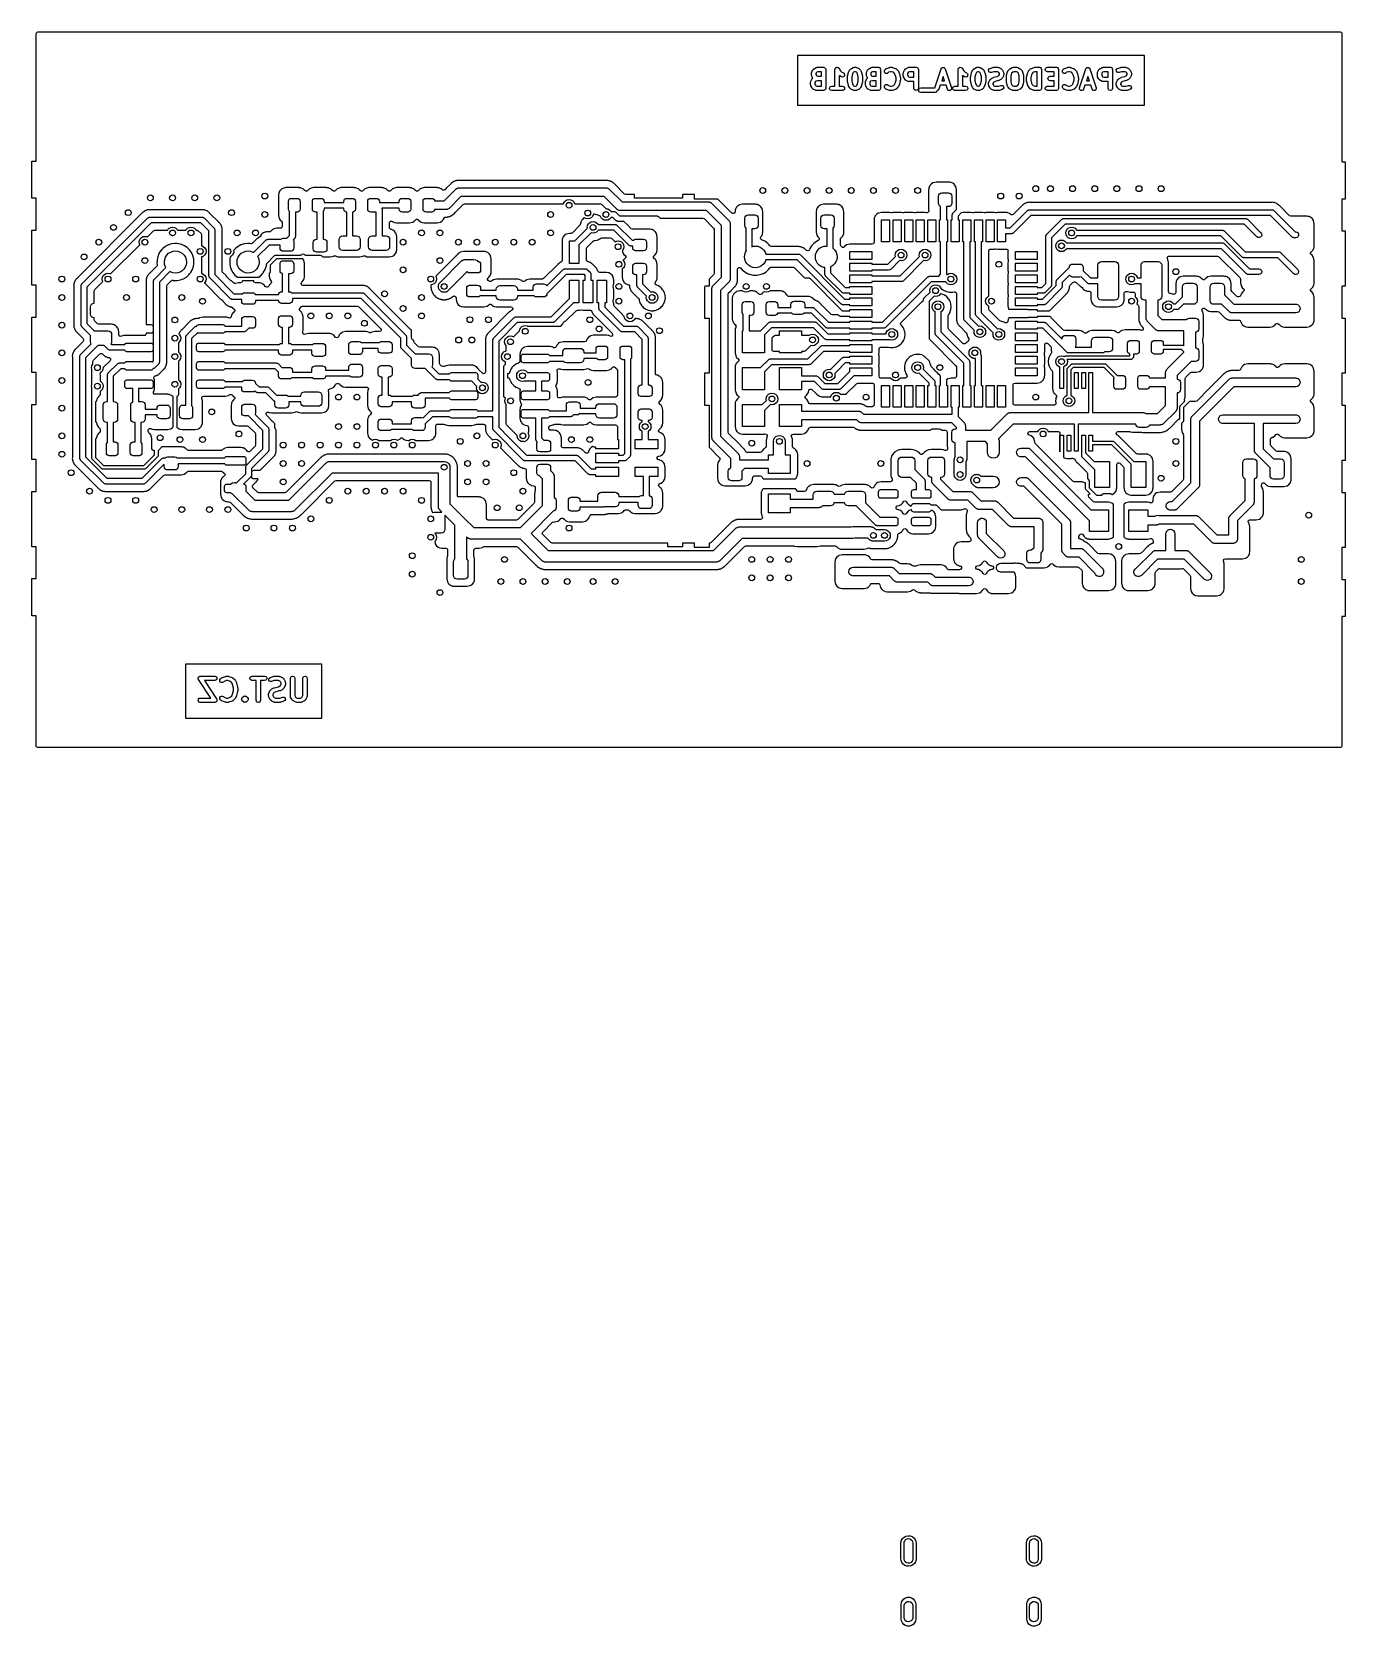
# Model space of a CAD drawing. Extents: x 0.02 to 3.58, y -2.35 to 1.97.
import ezdxf

# ---------------------------------------------------------------- set-up
doc = ezdxf.new("R2010")
doc.units = 0
doc.header["$MEASUREMENT"] = 0
doc.layers.add('BLACK', color=7, linetype='CONTINUOUS')

msp = doc.modelspace()

# ---------------------------------------------------------------- linework, layer by layer
at = {"layer": 'BLACK', "linetype": 'CONTINUOUS'}
for p, q in [((0.03, 1.96504), (0.030787, 1.96772)), ((0.03, 1.61969), (0.03, 1.96504)), ((0.030787, 1.96772), (0.0329, 1.96955)), ((0.0329, 1.96955), (0.034961, 1.97)), ((0.034961, 1.97), (3.56504, 1.97)), ((3.56504, 1.97), (3.56772, 1.96921)), ((3.56772, 1.96921), (3.56955, 1.9671)), ((3.56955, 1.9671), (3.57, 1.96504)), ((3.57, 1.96504), (3.57, 1.61728)), ((3.03511, 1.90571), (2.09409, 1.90571)), ((2.09409, 1.90571), (2.09409, 1.7715)), ((3.03511, 1.7715), (3.03511, 1.90571)), ((2.13219, 1.85828), (2.13254, 1.85959)), ((2.13254, 1.85959), (2.13281, 1.86092)), ((2.13281, 1.86092), (2.13525, 1.86579)), ((2.13525, 1.86579), (2.13588, 1.86651)), ((2.13588, 1.86651), (2.13635, 1.86733)), ((2.13635, 1.86733), (2.13879, 1.86977)), ((2.13879, 1.86977), (2.13961, 1.87024)), ((2.13961, 1.87024), (2.14032, 1.87087)), ((2.14032, 1.87087), (2.1452, 1.87331)), ((2.14538, 1.85966), (2.144, 1.85688)), ((2.1452, 1.87331), (2.14653, 1.87358)), ((2.14646, 1.86074), (2.14538, 1.85966)), ((2.14923, 1.86212), (2.14646, 1.86074)), ((2.14653, 1.87358), (2.14784, 1.87393)), ((2.14784, 1.87393), (2.1649, 1.87393)), ((2.159, 1.86212), (2.14923, 1.86212)), ((2.159, 1.84956), (2.159, 1.86212)), ((2.1649, 1.87393), (2.16785, 1.87314)), ((2.16785, 1.87314), (2.17001, 1.87098)), ((2.17001, 1.87098), (2.17081, 1.86803)), ((2.17081, 1.86803), (2.17081, 1.81685)), ((2.19555, 1.86803), (2.1959, 1.86933)), ((2.19555, 1.82275), (2.19555, 1.86803)), ((2.1959, 1.86933), (2.19616, 1.87065)), ((2.19616, 1.87065), (2.19629, 1.87079)), ((2.19629, 1.87079), (2.19634, 1.87098)), ((2.19634, 1.87098), (2.1973, 1.87193)), ((2.1973, 1.87193), (2.19818, 1.87294)), ((2.19818, 1.87294), (2.19837, 1.873)), ((2.19837, 1.873), (2.19851, 1.87314)), ((2.19851, 1.87314), (2.1998, 1.87349)), ((2.1998, 1.87349), (2.20108, 1.87392)), ((2.20108, 1.87392), (2.20127, 1.87388)), ((2.20127, 1.87388), (2.20146, 1.87393)), ((2.20146, 1.87393), (2.20276, 1.87359)), ((2.20276, 1.87359), (2.20408, 1.87332)), ((2.20408, 1.87332), (2.20422, 1.87319)), ((2.20422, 1.87319), (2.20441, 1.87314)), ((2.20441, 1.87314), (2.20536, 1.87219)), ((2.20536, 1.87219), (2.20637, 1.8713)), ((2.20637, 1.8713), (2.21092, 1.86448)), ((2.21092, 1.86448), (2.21471, 1.8607)), ((2.21471, 1.8607), (2.21872, 1.85869)), ((2.21872, 1.85869), (2.22101, 1.85666)), ((2.22985, 1.84996), (2.23229, 1.85971)), ((2.23229, 1.85971), (2.2326, 1.86028)), ((2.2326, 1.86028), (2.23273, 1.86092)), ((2.23273, 1.86092), (2.23517, 1.86579)), ((2.23517, 1.86579), (2.2358, 1.86651)), ((2.2358, 1.86651), (2.23628, 1.86733)), ((2.23628, 1.86733), (2.23872, 1.86977)), ((2.23872, 1.86977), (2.23954, 1.87024)), ((2.23954, 1.87024), (2.24025, 1.87087)), ((2.24025, 1.87087), (2.24512, 1.87331)), ((2.24531, 1.85966), (2.24359, 1.85622)), ((2.24512, 1.87331), (2.24645, 1.87358)), ((2.24639, 1.86074), (2.24531, 1.85966)), ((2.24916, 1.86212), (2.24639, 1.86074)), ((2.24645, 1.87358), (2.24777, 1.87393)), ((2.24777, 1.87393), (2.25264, 1.87393)), ((2.25125, 1.86212), (2.24916, 1.86212)), ((2.25402, 1.86074), (2.25125, 1.86212)), ((2.25264, 1.87393), (2.25395, 1.87358)), ((2.25395, 1.87358), (2.25528, 1.87331)), ((2.2551, 1.85966), (2.25402, 1.86074)), ((2.25682, 1.85622), (2.2551, 1.85966)), ((2.25528, 1.87331), (2.26016, 1.87087)), ((2.26016, 1.87087), (2.26087, 1.87024)), ((2.26087, 1.87024), (2.26169, 1.86977)), ((2.26169, 1.86977), (2.26413, 1.86733)), ((2.26413, 1.86733), (2.2646, 1.86651)), ((2.2646, 1.86651), (2.26523, 1.86579)), ((2.26523, 1.86579), (2.26767, 1.86092)), ((2.26767, 1.86092), (2.2678, 1.86028)), ((2.2678, 1.86028), (2.26812, 1.85971)), ((2.26812, 1.85971), (2.27055, 1.84996)), ((2.28085, 1.85828), (2.28121, 1.85959)), ((2.28121, 1.85959), (2.28148, 1.86092)), ((2.28148, 1.86092), (2.28392, 1.86579)), ((2.28392, 1.86579), (2.28455, 1.86651)), ((2.28455, 1.86651), (2.28502, 1.86733)), ((2.28502, 1.86733), (2.28746, 1.86977)), ((2.28746, 1.86977), (2.28828, 1.87024)), ((2.28828, 1.87024), (2.28899, 1.87087)), ((2.28899, 1.87087), (2.29387, 1.87331)), ((2.29405, 1.85966), (2.29267, 1.85688)), ((2.29387, 1.87331), (2.2952, 1.87358)), ((2.29513, 1.86074), (2.29405, 1.85966)), ((2.2979, 1.86212), (2.29513, 1.86074)), ((2.2952, 1.87358), (2.29651, 1.87393)), ((2.29651, 1.87393), (2.31357, 1.87393)), ((2.30766, 1.86212), (2.2979, 1.86212)), ((2.30766, 1.84956), (2.30766, 1.86212)), ((2.31357, 1.87393), (2.31652, 1.87314)), ((2.31652, 1.87314), (2.31868, 1.87098)), ((2.31868, 1.87098), (2.31948, 1.86803)), ((2.31948, 1.86803), (2.31948, 1.81685)), ((2.3298, 1.86468), (2.33133, 1.86733)), ((2.3298, 1.86162), (2.3298, 1.86468)), ((2.33133, 1.85898), (2.3298, 1.86162)), ((2.33133, 1.86733), (2.33377, 1.86977)), ((2.33398, 1.85745), (2.33133, 1.85898)), ((2.33377, 1.86977), (2.33494, 1.87045)), ((2.33494, 1.87045), (2.33607, 1.87119)), ((2.33607, 1.87119), (2.34339, 1.87363)), ((2.33968, 1.85898), (2.33703, 1.85745)), ((2.34113, 1.86043), (2.33968, 1.85898)), ((2.34621, 1.86212), (2.34113, 1.86043)), ((2.34339, 1.87363), (2.34433, 1.87369)), ((2.34433, 1.87369), (2.34525, 1.87393)), ((2.34525, 1.87393), (2.35013, 1.87393)), ((2.34917, 1.86212), (2.34621, 1.86212)), ((2.35425, 1.86043), (2.34917, 1.86212)), ((2.35013, 1.87393), (2.35105, 1.87369)), ((2.35105, 1.87369), (2.35199, 1.87363)), ((2.35199, 1.87363), (2.35931, 1.87119)), ((2.35746, 1.85722), (2.35425, 1.86043)), ((2.35931, 1.87119), (2.36044, 1.87045)), ((2.36044, 1.87045), (2.36161, 1.86977)), ((2.36161, 1.86977), (2.36649, 1.86489)), ((2.36649, 1.86489), (2.36696, 1.86407)), ((2.36696, 1.86407), (2.3676, 1.86336)), ((2.3676, 1.86336), (2.37003, 1.85848)), ((2.37003, 1.85848), (2.37016, 1.85784)), ((2.38078, 1.85828), (2.38113, 1.85959)), ((2.38113, 1.85959), (2.3814, 1.86092)), ((2.3814, 1.86092), (2.38384, 1.86579)), ((2.38384, 1.86579), (2.38447, 1.86651)), ((2.38447, 1.86651), (2.38495, 1.86733)), ((2.38495, 1.86733), (2.38738, 1.86977)), ((2.38738, 1.86977), (2.38821, 1.87024)), ((2.38821, 1.87024), (2.38892, 1.87087)), ((2.38892, 1.87087), (2.39379, 1.87331)), ((2.39398, 1.85966), (2.39259, 1.85688)), ((2.39379, 1.87331), (2.39512, 1.87358)), ((2.39506, 1.86074), (2.39398, 1.85966)), ((2.39783, 1.86212), (2.39506, 1.86074)), ((2.39512, 1.87358), (2.39643, 1.87393)), ((2.39643, 1.87393), (2.41593, 1.87393)), ((2.41003, 1.86212), (2.39783, 1.86212)), ((2.41003, 1.84712), (2.41003, 1.86212)), ((2.41593, 1.87393), (2.41888, 1.87314)), ((2.41888, 1.87314), (2.42105, 1.87098)), ((2.42105, 1.87098), (2.42184, 1.86803)), ((2.42184, 1.86803), (2.42184, 1.81685)), ((2.46638, 1.81871), (2.48345, 1.8699)), ((2.48345, 1.8699), (2.4841, 1.87089)), ((2.4841, 1.87089), (2.48463, 1.87195)), ((2.48463, 1.87195), (2.48493, 1.87214)), ((2.48493, 1.87214), (2.48513, 1.87245)), ((2.48513, 1.87245), (2.48619, 1.87298)), ((2.48619, 1.87298), (2.48718, 1.87363)), ((2.48718, 1.87363), (2.48754, 1.87365)), ((2.48754, 1.87365), (2.48786, 1.87381)), ((2.48786, 1.87381), (2.48905, 1.87374)), ((2.48905, 1.87374), (2.49023, 1.87381)), ((2.49023, 1.87381), (2.49055, 1.87365)), ((2.49055, 1.87365), (2.49092, 1.87363)), ((2.49092, 1.87363), (2.4919, 1.87298)), ((2.4919, 1.87298), (2.49297, 1.87245)), ((2.49297, 1.87245), (2.49316, 1.87214)), ((2.49316, 1.87214), (2.49347, 1.87195)), ((2.49347, 1.87195), (2.494, 1.87089)), ((2.494, 1.87089), (2.49465, 1.8699)), ((2.49465, 1.8699), (2.51171, 1.81871)), ((2.52945, 1.86803), (2.5298, 1.86933)), ((2.52945, 1.82275), (2.52945, 1.86803)), ((2.5298, 1.86933), (2.53006, 1.87065)), ((2.53006, 1.87065), (2.53019, 1.87079)), ((2.53019, 1.87079), (2.53024, 1.87098)), ((2.53024, 1.87098), (2.53119, 1.87193)), ((2.53119, 1.87193), (2.53208, 1.87294)), ((2.53208, 1.87294), (2.53226, 1.873)), ((2.53226, 1.873), (2.5324, 1.87314)), ((2.5324, 1.87314), (2.5337, 1.87349)), ((2.5337, 1.87349), (2.53497, 1.87392)), ((2.53497, 1.87392), (2.53517, 1.87388)), ((2.53517, 1.87388), (2.53535, 1.87393)), ((2.53535, 1.87393), (2.53665, 1.87359)), ((2.53665, 1.87359), (2.53797, 1.87332)), ((2.53797, 1.87332), (2.53812, 1.87319)), ((2.53812, 1.87319), (2.53831, 1.87314)), ((2.53831, 1.87314), (2.53926, 1.87219)), ((2.53926, 1.87219), (2.54027, 1.8713)), ((2.54027, 1.8713), (2.54482, 1.86448)), ((2.54482, 1.86448), (2.5486, 1.8607)), ((2.5486, 1.8607), (2.55262, 1.85869)), ((2.55262, 1.85869), (2.55491, 1.85666)), ((2.56375, 1.84996), (2.56618, 1.85971)), ((2.56618, 1.85971), (2.5665, 1.86028)), ((2.5665, 1.86028), (2.56663, 1.86092)), ((2.56663, 1.86092), (2.56907, 1.86579)), ((2.56907, 1.86579), (2.5697, 1.86651)), ((2.5697, 1.86651), (2.57017, 1.86733)), ((2.57017, 1.86733), (2.57261, 1.86977)), ((2.57261, 1.86977), (2.57343, 1.87024)), ((2.57343, 1.87024), (2.57415, 1.87087)), ((2.57415, 1.87087), (2.57902, 1.87331)), ((2.5792, 1.85966), (2.57748, 1.85622)), ((2.57902, 1.87331), (2.58035, 1.87358)), ((2.58028, 1.86074), (2.5792, 1.85966)), ((2.58306, 1.86212), (2.58028, 1.86074)), ((2.58035, 1.87358), (2.58166, 1.87393)), ((2.58166, 1.87393), (2.58654, 1.87393)), ((2.58514, 1.86212), (2.58306, 1.86212)), ((2.58791, 1.86074), (2.58514, 1.86212)), ((2.58654, 1.87393), (2.58785, 1.87358)), ((2.58785, 1.87358), (2.58918, 1.87331)), ((2.58899, 1.85966), (2.58791, 1.86074)), ((2.59071, 1.85622), (2.58899, 1.85966)), ((2.58918, 1.87331), (2.59405, 1.87087)), ((2.59405, 1.87087), (2.59476, 1.87024)), ((2.59476, 1.87024), (2.59559, 1.86977)), ((2.59559, 1.86977), (2.59802, 1.86733)), ((2.59802, 1.86733), (2.5985, 1.86651)), ((2.5985, 1.86651), (2.59913, 1.86579)), ((2.59913, 1.86579), (2.60157, 1.86092)), ((2.60157, 1.86092), (2.6017, 1.86028)), ((2.6017, 1.86028), (2.60201, 1.85971)), ((2.60201, 1.85971), (2.60445, 1.84996)), ((2.61243, 1.86677), (2.6138, 1.86951)), ((2.61262, 1.86372), (2.61243, 1.86677)), ((2.6143, 1.86117), (2.61262, 1.86372)), ((2.6138, 1.86951), (2.61635, 1.87119)), ((2.61703, 1.8598), (2.6143, 1.86117)), ((2.61635, 1.87119), (2.62366, 1.87363)), ((2.62009, 1.85999), (2.61703, 1.8598)), ((2.62649, 1.86212), (2.62009, 1.85999)), ((2.62366, 1.87363), (2.62461, 1.87369)), ((2.62461, 1.87369), (2.62553, 1.87393)), ((2.62553, 1.87393), (2.63772, 1.87393)), ((2.63632, 1.86212), (2.62649, 1.86212)), ((2.63909, 1.86074), (2.63632, 1.86212)), ((2.63772, 1.87393), (2.63903, 1.87358)), ((2.63903, 1.87358), (2.64036, 1.87331)), ((2.64017, 1.85966), (2.63909, 1.86074)), ((2.64156, 1.85688), (2.64017, 1.85966)), ((2.64036, 1.87331), (2.64523, 1.87087)), ((2.64523, 1.87087), (2.64594, 1.87024)), ((2.64594, 1.87024), (2.64677, 1.86977)), ((2.64677, 1.86977), (2.6492, 1.86733)), ((2.6492, 1.86733), (2.64968, 1.86651)), ((2.64968, 1.86651), (2.65031, 1.86579)), ((2.65031, 1.86579), (2.65275, 1.86092)), ((2.65275, 1.86092), (2.65302, 1.85959)), ((2.65302, 1.85959), (2.65337, 1.85828)), ((2.66123, 1.8524), (2.66367, 1.86215)), ((2.66367, 1.86215), (2.6637, 1.86219)), ((2.6637, 1.86224), (2.66444, 1.86353)), ((2.6637, 1.86219), (2.6637, 1.86224)), ((2.66444, 1.86353), (2.66515, 1.86482)), ((2.66515, 1.86482), (2.6652, 1.86485)), ((2.6652, 1.86485), (2.66522, 1.86489)), ((2.66522, 1.86489), (2.6701, 1.86977)), ((2.6701, 1.86977), (2.67092, 1.87024)), ((2.67092, 1.87024), (2.67163, 1.87087)), ((2.67163, 1.87087), (2.67651, 1.87331)), ((2.67777, 1.86074), (2.67473, 1.8577)), ((2.67651, 1.87331), (2.67784, 1.87358)), ((2.68054, 1.86212), (2.67777, 1.86074)), ((2.67784, 1.87358), (2.67915, 1.87393)), ((2.67915, 1.87393), (2.6889, 1.87393)), ((2.6875, 1.86212), (2.68054, 1.86212)), ((2.69027, 1.86074), (2.6875, 1.86212)), ((2.6889, 1.87393), (2.69021, 1.87358)), ((2.69021, 1.87358), (2.69154, 1.87331)), ((2.69331, 1.8577), (2.69027, 1.86074)), ((2.69154, 1.87331), (2.69641, 1.87087)), ((2.69641, 1.87087), (2.69712, 1.87024)), ((2.69712, 1.87024), (2.69795, 1.86977)), ((2.69795, 1.86977), (2.70282, 1.86489)), ((2.70282, 1.86489), (2.70285, 1.86485)), ((2.70285, 1.86485), (2.70289, 1.86482)), ((2.70289, 1.86482), (2.70361, 1.86353)), ((2.70361, 1.86353), (2.70435, 1.86224)), ((2.70435, 1.86224), (2.70435, 1.86219)), ((2.70435, 1.86219), (2.70438, 1.86215)), ((2.70438, 1.86215), (2.70681, 1.8524)), ((2.71761, 1.85784), (2.71774, 1.85848)), ((2.71774, 1.85848), (2.72017, 1.86336)), ((2.72017, 1.86336), (2.7208, 1.86407)), ((2.7208, 1.86407), (2.72128, 1.86489)), ((2.72128, 1.86489), (2.72615, 1.86977)), ((2.72615, 1.86977), (2.72733, 1.87045)), ((2.72733, 1.87045), (2.72846, 1.87119)), ((2.72846, 1.87119), (2.73577, 1.87363)), ((2.73352, 1.86043), (2.73031, 1.85722)), ((2.7386, 1.86212), (2.73352, 1.86043)), ((2.73577, 1.87363), (2.73672, 1.87369)), ((2.73672, 1.87369), (2.73764, 1.87393)), ((2.73764, 1.87393), (2.74983, 1.87393)), ((2.74392, 1.86212), (2.7386, 1.86212)), ((2.74392, 1.82275), (2.74392, 1.86212)), ((2.74983, 1.87393), (2.75278, 1.87314)), ((2.75278, 1.87314), (2.75494, 1.87098)), ((2.75494, 1.87098), (2.75573, 1.86803)), ((2.75573, 1.86803), (2.75573, 1.81685)), ((2.76586, 1.86803), (2.76665, 1.87098)), ((2.76665, 1.86507), (2.76586, 1.86803)), ((2.76665, 1.87098), (2.76881, 1.87314)), ((2.76881, 1.86291), (2.76665, 1.86507)), ((2.76881, 1.87314), (2.77176, 1.87393)), ((2.77176, 1.86212), (2.76881, 1.86291)), ((2.77176, 1.87393), (2.79613, 1.87393)), ((2.79023, 1.86212), (2.77176, 1.86212)), ((2.79023, 1.84956), (2.79023, 1.86212)), ((2.79613, 1.87393), (2.79909, 1.87314)), ((2.79909, 1.87314), (2.80125, 1.87098)), ((2.80125, 1.87098), (2.80204, 1.86803)), ((2.80204, 1.86803), (2.80204, 1.81685)), ((2.81236, 1.86468), (2.81389, 1.86733)), ((2.81236, 1.86162), (2.81236, 1.86468)), ((2.81389, 1.85898), (2.81236, 1.86162)), ((2.81389, 1.86733), (2.81633, 1.86977)), ((2.81654, 1.85745), (2.81389, 1.85898)), ((2.81633, 1.86977), (2.81751, 1.87045)), ((2.81751, 1.87045), (2.81864, 1.87119)), ((2.81864, 1.87119), (2.82595, 1.87363)), ((2.82224, 1.85898), (2.8196, 1.85745)), ((2.8237, 1.86043), (2.82224, 1.85898)), ((2.82878, 1.86212), (2.8237, 1.86043)), ((2.82595, 1.87363), (2.8269, 1.87369)), ((2.8269, 1.87369), (2.82782, 1.87393)), ((2.82782, 1.87393), (2.83269, 1.87393)), ((2.83173, 1.86212), (2.82878, 1.86212)), ((2.83681, 1.86043), (2.83173, 1.86212)), ((2.83269, 1.87393), (2.83361, 1.87369)), ((2.83361, 1.87369), (2.83456, 1.87363)), ((2.83456, 1.87363), (2.84187, 1.87119)), ((2.84002, 1.85722), (2.83681, 1.86043)), ((2.84187, 1.87119), (2.843, 1.87045)), ((2.843, 1.87045), (2.84418, 1.86977)), ((2.84418, 1.86977), (2.84905, 1.86489)), ((2.84905, 1.86489), (2.84953, 1.86407)), ((2.84953, 1.86407), (2.85016, 1.86336)), ((2.85016, 1.86336), (2.8526, 1.85848)), ((2.8526, 1.85848), (2.85273, 1.85784)), ((2.85877, 1.81871), (2.87583, 1.8699)), ((2.87583, 1.8699), (2.87649, 1.87088)), ((2.87649, 1.87088), (2.87702, 1.87195)), ((2.87702, 1.87195), (2.87732, 1.87214)), ((2.87732, 1.87214), (2.87752, 1.87245)), ((2.87752, 1.87245), (2.87858, 1.87298)), ((2.87858, 1.87298), (2.87957, 1.87363)), ((2.87957, 1.87363), (2.87993, 1.87365)), ((2.87993, 1.87365), (2.88025, 1.87381)), ((2.88025, 1.87381), (2.88144, 1.87374)), ((2.88144, 1.87374), (2.88262, 1.87381)), ((2.88262, 1.87381), (2.88294, 1.87365)), ((2.88294, 1.87365), (2.8833, 1.87363)), ((2.8833, 1.87363), (2.88429, 1.87298)), ((2.88429, 1.87298), (2.88535, 1.87245)), ((2.88535, 1.87245), (2.88555, 1.87214)), ((2.88555, 1.87214), (2.88585, 1.87195)), ((2.88585, 1.87195), (2.88639, 1.87088)), ((2.88639, 1.87088), (2.88704, 1.8699)), ((2.88704, 1.8699), (2.9041, 1.81871)), ((2.90721, 1.85828), (2.90757, 1.85959)), ((2.90757, 1.85959), (2.90784, 1.86092)), ((2.90784, 1.86092), (2.91027, 1.86579)), ((2.91027, 1.86579), (2.91091, 1.86651)), ((2.91091, 1.86651), (2.91138, 1.86733)), ((2.91138, 1.86733), (2.91382, 1.86977)), ((2.91382, 1.86977), (2.91464, 1.87024)), ((2.91464, 1.87024), (2.91535, 1.87087)), ((2.91535, 1.87087), (2.92023, 1.87331)), ((2.92041, 1.85966), (2.91903, 1.85688)), ((2.92023, 1.87331), (2.92156, 1.87358)), ((2.92149, 1.86074), (2.92041, 1.85966)), ((2.92426, 1.86212), (2.92149, 1.86074)), ((2.92156, 1.87358), (2.92287, 1.87393)), ((2.92287, 1.87393), (2.94237, 1.87393)), ((2.93646, 1.86212), (2.92426, 1.86212)), ((2.93646, 1.84712), (2.93646, 1.86212)), ((2.94237, 1.87393), (2.94532, 1.87314)), ((2.94532, 1.87314), (2.94748, 1.87098)), ((2.94748, 1.87098), (2.94827, 1.86803)), ((2.94827, 1.86803), (2.94827, 1.81685)), ((2.95852, 1.86677), (2.95988, 1.86951)), ((2.9587, 1.86372), (2.95852, 1.86677)), ((2.96038, 1.86117), (2.9587, 1.86372)), ((2.95988, 1.86951), (2.96243, 1.87119)), ((2.96312, 1.8598), (2.96038, 1.86117)), ((2.96243, 1.87119), (2.96974, 1.87363)), ((2.96617, 1.85999), (2.96312, 1.8598)), ((2.97257, 1.86212), (2.96617, 1.85999)), ((2.96974, 1.87363), (2.97069, 1.87369)), ((2.97069, 1.87369), (2.97161, 1.87393)), ((2.97161, 1.87393), (2.9838, 1.87393)), ((2.9824, 1.86212), (2.97257, 1.86212)), ((2.98517, 1.86074), (2.9824, 1.86212)), ((2.9838, 1.87393), (2.98511, 1.87358)), ((2.98511, 1.87358), (2.98644, 1.87331)), ((2.98626, 1.85966), (2.98517, 1.86074)), ((2.98764, 1.85688), (2.98626, 1.85966)), ((2.98644, 1.87331), (2.99131, 1.87087)), ((2.99131, 1.87087), (2.99202, 1.87024)), ((2.99202, 1.87024), (2.99285, 1.86977)), ((2.99285, 1.86977), (2.99529, 1.86733)), ((2.99529, 1.86733), (2.99576, 1.86651)), ((2.99576, 1.86651), (2.99639, 1.86579)), ((2.99639, 1.86579), (2.99883, 1.86092)), ((2.99883, 1.86092), (2.9991, 1.85959)), ((2.9991, 1.85959), (2.99945, 1.85828)), ((2.12975, 1.83391), (2.1301, 1.83522)), ((2.12975, 1.8266), (2.12975, 1.83391)), ((2.1301, 1.82528), (2.12975, 1.8266)), ((2.1301, 1.83522), (2.13037, 1.83655)), ((2.13037, 1.82395), (2.1301, 1.82528)), ((2.13037, 1.83655), (2.13281, 1.84142)), ((2.13281, 1.81908), (2.13037, 1.82395)), ((2.13219, 1.8534), (2.13219, 1.85828)), ((2.13254, 1.85209), (2.13219, 1.8534)), ((2.13281, 1.85076), (2.13254, 1.85209)), ((2.13525, 1.84589), (2.13281, 1.85076)), ((2.13281, 1.84142), (2.13344, 1.84213)), ((2.13344, 1.81837), (2.13281, 1.81908)), ((2.13344, 1.84213), (2.13392, 1.84296)), ((2.13392, 1.81755), (2.13344, 1.81837)), ((2.13392, 1.84296), (2.13597, 1.84501)), ((2.13635, 1.81511), (2.13392, 1.81755)), ((2.13588, 1.84518), (2.13525, 1.84589)), ((2.13597, 1.84501), (2.13588, 1.84518)), ((2.14294, 1.83528), (2.14156, 1.83251)), ((2.14156, 1.83251), (2.14156, 1.82799)), ((2.14156, 1.82799), (2.14294, 1.82522)), ((2.14372, 1.83606), (2.14294, 1.83528)), ((2.14294, 1.82522), (2.14403, 1.82414)), ((2.1488, 1.83775), (2.14372, 1.83606)), ((2.144, 1.85688), (2.144, 1.8548)), ((2.144, 1.8548), (2.14538, 1.85203)), ((2.14403, 1.82414), (2.1468, 1.82275)), ((2.14538, 1.85203), (2.14646, 1.85095)), ((2.14646, 1.85095), (2.14923, 1.84956)), ((2.1468, 1.82275), (2.159, 1.82275)), ((2.159, 1.83775), (2.1488, 1.83775)), ((2.14923, 1.84956), (2.159, 1.84956)), ((2.159, 1.82275), (2.159, 1.83775)), ((2.17081, 1.81685), (2.17001, 1.81389)), ((2.18093, 1.81685), (2.18172, 1.8198)), ((2.18172, 1.81389), (2.18093, 1.81685)), ((2.18172, 1.8198), (2.18388, 1.82196)), ((2.18388, 1.82196), (2.18684, 1.82275)), ((2.18684, 1.82275), (2.19555, 1.82275)), ((2.20785, 1.85119), (2.20736, 1.85147)), ((2.20736, 1.85147), (2.20736, 1.82275)), ((2.20736, 1.82275), (2.21608, 1.82275)), ((2.20857, 1.85056), (2.20785, 1.85119)), ((2.21344, 1.84812), (2.20857, 1.85056)), ((2.21644, 1.84751), (2.21344, 1.84812)), ((2.21608, 1.82275), (2.21903, 1.82196)), ((2.21934, 1.84848), (2.21644, 1.84751)), ((2.21903, 1.82196), (2.2212, 1.8198)), ((2.22136, 1.85076), (2.21934, 1.84848)), ((2.22101, 1.85666), (2.22198, 1.85376)), ((2.2212, 1.8198), (2.22199, 1.81685)), ((2.22199, 1.81685), (2.2212, 1.81389)), ((2.22198, 1.85376), (2.22136, 1.85076)), ((2.22967, 1.84853), (2.22986, 1.84923)), ((2.22967, 1.83634), (2.22967, 1.84853)), ((2.22986, 1.83564), (2.22967, 1.83634)), ((2.22986, 1.84923), (2.22985, 1.84996)), ((2.22985, 1.83491), (2.22986, 1.83564)), ((2.23229, 1.82516), (2.22985, 1.83491)), ((2.2326, 1.82459), (2.23229, 1.82516)), ((2.23273, 1.82395), (2.2326, 1.82459)), ((2.23517, 1.81908), (2.23273, 1.82395)), ((2.2358, 1.81837), (2.23517, 1.81908)), ((2.23628, 1.81755), (2.2358, 1.81837)), ((2.23872, 1.81511), (2.23628, 1.81755)), ((2.24359, 1.85622), (2.24148, 1.8478)), ((2.24148, 1.8478), (2.24148, 1.83707)), ((2.24148, 1.83707), (2.24359, 1.82866)), ((2.24359, 1.82866), (2.24531, 1.82522)), ((2.24531, 1.82522), (2.24639, 1.82414)), ((2.24639, 1.82414), (2.24916, 1.82275)), ((2.24916, 1.82275), (2.25125, 1.82275)), ((2.25125, 1.82275), (2.25402, 1.82414)), ((2.25402, 1.82414), (2.2551, 1.82522)), ((2.2551, 1.82522), (2.25682, 1.82866)), ((2.25892, 1.8478), (2.25682, 1.85622)), ((2.25682, 1.82866), (2.25892, 1.83707)), ((2.25892, 1.83707), (2.25892, 1.8478)), ((2.26413, 1.81755), (2.26169, 1.81511)), ((2.2646, 1.81837), (2.26413, 1.81755)), ((2.26523, 1.81908), (2.2646, 1.81837)), ((2.26767, 1.82395), (2.26523, 1.81908)), ((2.2678, 1.82459), (2.26767, 1.82395)), ((2.26812, 1.82516), (2.2678, 1.82459)), ((2.27055, 1.83491), (2.26812, 1.82516)), ((2.27055, 1.84996), (2.27054, 1.84923)), ((2.27054, 1.84923), (2.27073, 1.84853)), ((2.27073, 1.83634), (2.27054, 1.83564)), ((2.27054, 1.83564), (2.27055, 1.83491)), ((2.27073, 1.84853), (2.27073, 1.83634)), ((2.27842, 1.83391), (2.27877, 1.83522)), ((2.27842, 1.8266), (2.27842, 1.83391)), ((2.27877, 1.82528), (2.27842, 1.8266)), ((2.27877, 1.83522), (2.27904, 1.83655)), ((2.27904, 1.82395), (2.27877, 1.82528)), ((2.27904, 1.83655), (2.28148, 1.84142)), ((2.28148, 1.81908), (2.27904, 1.82395)), ((2.28085, 1.8534), (2.28085, 1.85828)), ((2.28121, 1.85209), (2.28085, 1.8534)), ((2.28148, 1.85076), (2.28121, 1.85209)), ((2.28392, 1.84589), (2.28148, 1.85076)), ((2.28148, 1.84142), (2.28211, 1.84213)), ((2.28211, 1.81837), (2.28148, 1.81908)), ((2.28211, 1.84213), (2.28258, 1.84296)), ((2.28258, 1.81755), (2.28211, 1.81837)), ((2.28258, 1.84296), (2.28464, 1.84501)), ((2.28502, 1.81511), (2.28258, 1.81755)), ((2.28455, 1.84518), (2.28392, 1.84589)), ((2.28464, 1.84501), (2.28455, 1.84518)), ((2.29161, 1.83528), (2.29023, 1.83251)), ((2.29023, 1.83251), (2.29023, 1.82799)), ((2.29023, 1.82799), (2.29161, 1.82522)), ((2.29239, 1.83606), (2.29161, 1.83528)), ((2.29161, 1.82522), (2.2927, 1.82414)), ((2.29747, 1.83775), (2.29239, 1.83606)), ((2.29267, 1.85688), (2.29267, 1.8548)), ((2.29267, 1.8548), (2.29405, 1.85203)), ((2.2927, 1.82414), (2.29547, 1.82275)), ((2.29405, 1.85203), (2.29513, 1.85095)), ((2.29513, 1.85095), (2.2979, 1.84956)), ((2.29547, 1.82275), (2.30766, 1.82275)), ((2.30766, 1.83775), (2.29747, 1.83775)), ((2.2979, 1.84956), (2.30766, 1.84956)), ((2.30766, 1.82275), (2.30766, 1.83775)), ((2.31948, 1.81685), (2.31868, 1.81389)), ((2.3298, 1.82325), (2.33133, 1.8259)), ((2.3298, 1.82019), (2.3298, 1.82325)), ((2.33133, 1.81755), (2.3298, 1.82019)), ((2.33133, 1.8259), (2.33398, 1.82743)), ((2.33377, 1.81511), (2.33133, 1.81755)), ((2.33703, 1.85745), (2.33398, 1.85745)), ((2.33398, 1.82743), (2.33703, 1.82743)), ((2.33703, 1.82743), (2.33968, 1.8259)), ((2.33968, 1.8259), (2.34113, 1.82445)), ((2.34113, 1.82445), (2.34621, 1.82275)), ((2.34621, 1.82275), (2.34917, 1.82275)), ((2.34917, 1.82275), (2.35425, 1.82445)), ((2.35425, 1.82445), (2.35746, 1.82766)), ((2.35918, 1.85378), (2.35746, 1.85722)), ((2.35746, 1.82766), (2.35918, 1.83109)), ((2.36128, 1.84537), (2.35918, 1.85378)), ((2.35918, 1.83109), (2.36128, 1.83951)), ((2.36128, 1.83951), (2.36128, 1.84537)), ((2.36649, 1.81998), (2.36161, 1.81511)), ((2.36696, 1.82081), (2.36649, 1.81998)), ((2.3676, 1.82152), (2.36696, 1.82081)), ((2.37003, 1.82639), (2.3676, 1.82152)), ((2.37016, 1.82703), (2.37003, 1.82639)), ((2.37016, 1.85784), (2.37048, 1.85727)), ((2.37048, 1.8276), (2.37016, 1.82703)), ((2.37048, 1.85727), (2.37292, 1.84753)), ((2.37292, 1.83735), (2.37048, 1.8276)), ((2.37292, 1.84753), (2.3729, 1.8468)), ((2.3729, 1.8468), (2.37309, 1.84609)), ((2.37309, 1.83878), (2.3729, 1.83808)), ((2.3729, 1.83808), (2.37292, 1.83735)), ((2.37309, 1.84609), (2.37309, 1.83878)), ((2.38078, 1.85097), (2.38078, 1.85828)), ((2.38113, 1.84966), (2.38078, 1.85097)), ((2.3814, 1.84833), (2.38113, 1.84966)), ((2.38384, 1.84345), (2.3814, 1.84833)), ((2.38447, 1.84274), (2.38384, 1.84345)), ((2.38495, 1.84192), (2.38447, 1.84274)), ((2.38738, 1.83948), (2.38495, 1.84192)), ((2.38821, 1.839), (2.38738, 1.83948)), ((2.38892, 1.83837), (2.38821, 1.839)), ((2.39379, 1.83594), (2.38892, 1.83837)), ((2.39259, 1.85688), (2.39259, 1.85236)), ((2.39259, 1.85236), (2.39398, 1.84959)), ((2.39512, 1.83566), (2.39379, 1.83594)), ((2.39398, 1.84959), (2.39506, 1.84851)), ((2.39506, 1.84851), (2.39783, 1.84712)), ((2.39643, 1.83531), (2.39512, 1.83566)), ((2.41003, 1.83531), (2.39643, 1.83531)), ((2.39783, 1.84712), (2.41003, 1.84712)), ((2.41003, 1.81685), (2.41003, 1.83531)), ((2.41082, 1.81389), (2.41003, 1.81685)), ((2.42184, 1.81685), (2.42105, 1.81389)), ((2.423, 1.81492), (2.42516, 1.81709)), ((2.42516, 1.81709), (2.42812, 1.81788)), ((2.42812, 1.81788), (2.46633, 1.81788)), ((2.46633, 1.81788), (2.46638, 1.81871)), ((2.48112, 1.82556), (2.47759, 1.81498)), ((2.49698, 1.82556), (2.48112, 1.82556)), ((2.48905, 1.84935), (2.48506, 1.83738)), ((2.48506, 1.83738), (2.49304, 1.83738)), ((2.49304, 1.83738), (2.48905, 1.84935)), ((2.50051, 1.81498), (2.49698, 1.82556)), ((2.51189, 1.81566), (2.51053, 1.81293)), ((2.51171, 1.81871), (2.51189, 1.81566)), ((2.51483, 1.81685), (2.51562, 1.8198)), ((2.51562, 1.81389), (2.51483, 1.81685)), ((2.51562, 1.8198), (2.51778, 1.82196)), ((2.51778, 1.82196), (2.52073, 1.82275)), ((2.52073, 1.82275), (2.52945, 1.82275)), ((2.54175, 1.85119), (2.54126, 1.85147)), ((2.54126, 1.85147), (2.54126, 1.82275)), ((2.54126, 1.82275), (2.54998, 1.82275)), ((2.54246, 1.85056), (2.54175, 1.85119)), ((2.54734, 1.84812), (2.54246, 1.85056)), ((2.55033, 1.84751), (2.54734, 1.84812)), ((2.54998, 1.82275), (2.55293, 1.82196)), ((2.55323, 1.84848), (2.55033, 1.84751)), ((2.55293, 1.82196), (2.55509, 1.8198)), ((2.55526, 1.85076), (2.55323, 1.84848)), ((2.55491, 1.85666), (2.55587, 1.85376)), ((2.55509, 1.8198), (2.55588, 1.81685)), ((2.55588, 1.81685), (2.55509, 1.81389)), ((2.55587, 1.85376), (2.55526, 1.85076)), ((2.56357, 1.84853), (2.56376, 1.84923)), ((2.56357, 1.83634), (2.56357, 1.84853)), ((2.56376, 1.83564), (2.56357, 1.83634)), ((2.56376, 1.84923), (2.56375, 1.84996)), ((2.56375, 1.83491), (2.56376, 1.83564)), ((2.56618, 1.82516), (2.56375, 1.83491)), ((2.5665, 1.82459), (2.56618, 1.82516)), ((2.56663, 1.82395), (2.5665, 1.82459)), ((2.56907, 1.81908), (2.56663, 1.82395)), ((2.5697, 1.81837), (2.56907, 1.81908)), ((2.57017, 1.81755), (2.5697, 1.81837)), ((2.57261, 1.81511), (2.57017, 1.81755)), ((2.57748, 1.85622), (2.57538, 1.8478)), ((2.57538, 1.8478), (2.57538, 1.83707)), ((2.57538, 1.83707), (2.57748, 1.82866)), ((2.57748, 1.82866), (2.5792, 1.82522)), ((2.5792, 1.82522), (2.58028, 1.82414)), ((2.58028, 1.82414), (2.58306, 1.82275)), ((2.58306, 1.82275), (2.58514, 1.82275)), ((2.58514, 1.82275), (2.58791, 1.82414)), ((2.58791, 1.82414), (2.58899, 1.82522)), ((2.58899, 1.82522), (2.59071, 1.82866)), ((2.59282, 1.8478), (2.59071, 1.85622)), ((2.59071, 1.82866), (2.59282, 1.83707)), ((2.59282, 1.83707), (2.59282, 1.8478)), ((2.59802, 1.81755), (2.59559, 1.81511)), ((2.5985, 1.81837), (2.59802, 1.81755)), ((2.59913, 1.81908), (2.5985, 1.81837)), ((2.60157, 1.82395), (2.59913, 1.81908)), ((2.6017, 1.82459), (2.60157, 1.82395)), ((2.60201, 1.82516), (2.6017, 1.82459)), ((2.60445, 1.83491), (2.60201, 1.82516)), ((2.60445, 1.84996), (2.60444, 1.84923)), ((2.60444, 1.84923), (2.60463, 1.84853)), ((2.60463, 1.83634), (2.60444, 1.83564)), ((2.60444, 1.83564), (2.60445, 1.83491)), ((2.60463, 1.84853), (2.60463, 1.83634)), ((2.61231, 1.83147), (2.61266, 1.83278)), ((2.61231, 1.8266), (2.61231, 1.83147)), ((2.61266, 1.82528), (2.61231, 1.8266)), ((2.61266, 1.83278), (2.61294, 1.83411)), ((2.61294, 1.82395), (2.61266, 1.82528)), ((2.61294, 1.83411), (2.61537, 1.83899)), ((2.61537, 1.81908), (2.61294, 1.82395)), ((2.61537, 1.83899), (2.616, 1.8397)), ((2.616, 1.81837), (2.61537, 1.81908)), ((2.616, 1.8397), (2.61648, 1.84052)), ((2.61648, 1.81755), (2.616, 1.81837)), ((2.61648, 1.84052), (2.61892, 1.84296)), ((2.61892, 1.81511), (2.61648, 1.81755)), ((2.61892, 1.84296), (2.61974, 1.84343)), ((2.61974, 1.84343), (2.62045, 1.84406)), ((2.62045, 1.84406), (2.62533, 1.8465)), ((2.62551, 1.83285), (2.62412, 1.83008)), ((2.62412, 1.83008), (2.62412, 1.82799)), ((2.62412, 1.82799), (2.62551, 1.82522)), ((2.62533, 1.8465), (2.62597, 1.84663)), ((2.62659, 1.83393), (2.62551, 1.83285)), ((2.62551, 1.82522), (2.62659, 1.82414)), ((2.62597, 1.84663), (2.62654, 1.84695)), ((2.62654, 1.84695), (2.63566, 1.84923)), ((2.63003, 1.83565), (2.62659, 1.83393)), ((2.62659, 1.82414), (2.62936, 1.82275)), ((2.62936, 1.82275), (2.6392, 1.82275)), ((2.63915, 1.83793), (2.63003, 1.83565)), ((2.63566, 1.84923), (2.63909, 1.85095)), ((2.63909, 1.85095), (2.64017, 1.85203)), ((2.63972, 1.83824), (2.63915, 1.83793)), ((2.6392, 1.82275), (2.6456, 1.82489)), ((2.64036, 1.83837), (2.63972, 1.83824)), ((2.64017, 1.85203), (2.64156, 1.8548)), ((2.64523, 1.84081), (2.64036, 1.83837)), ((2.64156, 1.8548), (2.64156, 1.85688)), ((2.64594, 1.84144), (2.64523, 1.84081)), ((2.6456, 1.82489), (2.64865, 1.82507)), ((2.64677, 1.84192), (2.64594, 1.84144)), ((2.6492, 1.84435), (2.64677, 1.84192)), ((2.64865, 1.82507), (2.65138, 1.8237)), ((2.64968, 1.84518), (2.6492, 1.84435)), ((2.65188, 1.81537), (2.64933, 1.81368)), ((2.65031, 1.84589), (2.64968, 1.84518)), ((2.65275, 1.85076), (2.65031, 1.84589)), ((2.65138, 1.8237), (2.65307, 1.82115)), ((2.65325, 1.8181), (2.65188, 1.81537)), ((2.65302, 1.85209), (2.65275, 1.85076)), ((2.65337, 1.8534), (2.65302, 1.85209)), ((2.65307, 1.82115), (2.65325, 1.8181)), ((2.65337, 1.85828), (2.65337, 1.8534)), ((2.66106, 1.85097), (2.66125, 1.85167)), ((2.66106, 1.83391), (2.66106, 1.85097)), ((2.66125, 1.8332), (2.66106, 1.83391)), ((2.66125, 1.85167), (2.66123, 1.8524)), ((2.66123, 1.83247), (2.66125, 1.8332)), ((2.66367, 1.82273), (2.66123, 1.83247)), ((2.6637, 1.82268), (2.66367, 1.82273)), ((2.6637, 1.82263), (2.6637, 1.82268)), ((2.66444, 1.82135), (2.6637, 1.82263)), ((2.66515, 1.82005), (2.66444, 1.82135)), ((2.6652, 1.82003), (2.66515, 1.82005)), ((2.66522, 1.81998), (2.6652, 1.82003)), ((2.6701, 1.81511), (2.66522, 1.81998)), ((2.67473, 1.8577), (2.67287, 1.85024)), ((2.67287, 1.85024), (2.67287, 1.83463)), ((2.67287, 1.83463), (2.67473, 1.82718)), ((2.67473, 1.82718), (2.67777, 1.82414)), ((2.67777, 1.82414), (2.68054, 1.82275)), ((2.68054, 1.82275), (2.6875, 1.82275)), ((2.6875, 1.82275), (2.69027, 1.82414)), ((2.69027, 1.82414), (2.69331, 1.82718)), ((2.69518, 1.85024), (2.69331, 1.8577)), ((2.69331, 1.82718), (2.69518, 1.83463)), ((2.69518, 1.83463), (2.69518, 1.85024)), ((2.70282, 1.81998), (2.69795, 1.81511)), ((2.70285, 1.82003), (2.70282, 1.81998)), ((2.70289, 1.82005), (2.70285, 1.82003)), ((2.70361, 1.82135), (2.70289, 1.82005)), ((2.70435, 1.82263), (2.70361, 1.82135)), ((2.70438, 1.82273), (2.70435, 1.82268)), ((2.70435, 1.82268), (2.70435, 1.82263)), ((2.70681, 1.83247), (2.70438, 1.82273)), ((2.70681, 1.8524), (2.7068, 1.85167)), ((2.7068, 1.85167), (2.70699, 1.85097)), ((2.70699, 1.83391), (2.7068, 1.8332)), ((2.7068, 1.8332), (2.70681, 1.83247)), ((2.70699, 1.85097), (2.70699, 1.83391)), ((2.71468, 1.84609), (2.71486, 1.8468)), ((2.71468, 1.83878), (2.71468, 1.84609)), ((2.71486, 1.83808), (2.71468, 1.83878)), ((2.71485, 1.84753), (2.71729, 1.85727)), ((2.71486, 1.8468), (2.71485, 1.84753)), ((2.71485, 1.83735), (2.71486, 1.83808)), ((2.71729, 1.8276), (2.71485, 1.83735)), ((2.71729, 1.85727), (2.71761, 1.85784)), ((2.71761, 1.82703), (2.71729, 1.8276)), ((2.71774, 1.82639), (2.71761, 1.82703)), ((2.72017, 1.82152), (2.71774, 1.82639)), ((2.7208, 1.82081), (2.72017, 1.82152)), ((2.72128, 1.81998), (2.7208, 1.82081)), ((2.72615, 1.81511), (2.72128, 1.81998)), ((2.72859, 1.85378), (2.72649, 1.84537)), ((2.72649, 1.84537), (2.72649, 1.83951)), ((2.72649, 1.83951), (2.72859, 1.83109)), ((2.73031, 1.85722), (2.72859, 1.85378)), ((2.72859, 1.83109), (2.73031, 1.82766)), ((2.73031, 1.82766), (2.73352, 1.82445)), ((2.73352, 1.82445), (2.7386, 1.82275)), ((2.7386, 1.82275), (2.74392, 1.82275)), ((2.75573, 1.81685), (2.75494, 1.81389)), ((2.76586, 1.81685), (2.76665, 1.8198)), ((2.76665, 1.81389), (2.76586, 1.81685)), ((2.76665, 1.8198), (2.76881, 1.82196)), ((2.76881, 1.82196), (2.77176, 1.82275)), ((2.77176, 1.82275), (2.79023, 1.82275)), ((2.77317, 1.84366), (2.77396, 1.84661)), ((2.77396, 1.8407), (2.77317, 1.84366)), ((2.77396, 1.84661), (2.77612, 1.84877)), ((2.77612, 1.83854), (2.77396, 1.8407)), ((2.77612, 1.84877), (2.77907, 1.84956)), ((2.77907, 1.83775), (2.77612, 1.83854)), ((2.77907, 1.84956), (2.79023, 1.84956)), ((2.79023, 1.83775), (2.77907, 1.83775)), ((2.79023, 1.82275), (2.79023, 1.83775)), ((2.80204, 1.81685), (2.80125, 1.81389)), ((2.81236, 1.82325), (2.81389, 1.8259)), ((2.81236, 1.82019), (2.81236, 1.82325)), ((2.81389, 1.81755), (2.81236, 1.82019)), ((2.81389, 1.8259), (2.81654, 1.82743)), ((2.81633, 1.81511), (2.81389, 1.81755)), ((2.8196, 1.85745), (2.81654, 1.85745)), ((2.81654, 1.82743), (2.8196, 1.82743)), ((2.8196, 1.82743), (2.82224, 1.8259)), ((2.82224, 1.8259), (2.8237, 1.82445)), ((2.8237, 1.82445), (2.82878, 1.82275)), ((2.82878, 1.82275), (2.83173, 1.82275)), ((2.83173, 1.82275), (2.83681, 1.82445)), ((2.83681, 1.82445), (2.84002, 1.82766)), ((2.84174, 1.85378), (2.84002, 1.85722)), ((2.84002, 1.82766), (2.84174, 1.83109)), ((2.84385, 1.84537), (2.84174, 1.85378)), ((2.84174, 1.83109), (2.84385, 1.83951)), ((2.84385, 1.83951), (2.84385, 1.84537)), ((2.84905, 1.81998), (2.84418, 1.81511)), ((2.84953, 1.82081), (2.84905, 1.81998)), ((2.85016, 1.82152), (2.84953, 1.82081)), ((2.8526, 1.82639), (2.85016, 1.82152)), ((2.85273, 1.82703), (2.8526, 1.82639)), ((2.85273, 1.85784), (2.85304, 1.85727)), ((2.85304, 1.8276), (2.85273, 1.82703)), ((2.85304, 1.85727), (2.85548, 1.84753)), ((2.85548, 1.83735), (2.85304, 1.8276)), ((2.85548, 1.84753), (2.85547, 1.8468)), ((2.85547, 1.8468), (2.85566, 1.84609)), ((2.85566, 1.83878), (2.85547, 1.83808)), ((2.85547, 1.83808), (2.85548, 1.83735)), ((2.85566, 1.84609), (2.85566, 1.83878)), ((2.85859, 1.81566), (2.85877, 1.81871)), ((2.85996, 1.81293), (2.85859, 1.81566)), ((2.87351, 1.82556), (2.86998, 1.81498)), ((2.88937, 1.82556), (2.87351, 1.82556)), ((2.88144, 1.84935), (2.87744, 1.83738)), ((2.87744, 1.83738), (2.88543, 1.83738)), ((2.88543, 1.83738), (2.88144, 1.84935)), ((2.89289, 1.81498), (2.88937, 1.82556)), ((2.90428, 1.81566), (2.90291, 1.81293)), ((2.9041, 1.81871), (2.90428, 1.81566)), ((2.90721, 1.85097), (2.90721, 1.85828)), ((2.90757, 1.84966), (2.90721, 1.85097)), ((2.90784, 1.84833), (2.90757, 1.84966)), ((2.91027, 1.84345), (2.90784, 1.84833)), ((2.91091, 1.84274), (2.91027, 1.84345)), ((2.91138, 1.84192), (2.91091, 1.84274)), ((2.91382, 1.83948), (2.91138, 1.84192)), ((2.91464, 1.839), (2.91382, 1.83948)), ((2.91535, 1.83837), (2.91464, 1.839)), ((2.92023, 1.83594), (2.91535, 1.83837)), ((2.91903, 1.85688), (2.91903, 1.85236)), ((2.91903, 1.85236), (2.92041, 1.84959)), ((2.92156, 1.83566), (2.92023, 1.83594)), ((2.92041, 1.84959), (2.92149, 1.84851)), ((2.92149, 1.84851), (2.92426, 1.84712)), ((2.92287, 1.83531), (2.92156, 1.83566)), ((2.93646, 1.83531), (2.92287, 1.83531)), ((2.92426, 1.84712), (2.93646, 1.84712)), ((2.93646, 1.81685), (2.93646, 1.83531)), ((2.93725, 1.81389), (2.93646, 1.81685)), ((2.94827, 1.81685), (2.94748, 1.81389)), ((2.9584, 1.83147), (2.95875, 1.83278)), ((2.9584, 1.8266), (2.9584, 1.83147)), ((2.95875, 1.82528), (2.9584, 1.8266)), ((2.95875, 1.83278), (2.95902, 1.83411)), ((2.95902, 1.82395), (2.95875, 1.82528)), ((2.95902, 1.83411), (2.96146, 1.83899)), ((2.96146, 1.81908), (2.95902, 1.82395)), ((2.96146, 1.83899), (2.96209, 1.8397)), ((2.96209, 1.81837), (2.96146, 1.81908)), ((2.96209, 1.8397), (2.96256, 1.84052)), ((2.96256, 1.81755), (2.96209, 1.81837)), ((2.96256, 1.84052), (2.965, 1.84296)), ((2.965, 1.81511), (2.96256, 1.81755)), ((2.965, 1.84296), (2.96582, 1.84343)), ((2.96582, 1.84343), (2.96653, 1.84406)), ((2.96653, 1.84406), (2.97141, 1.8465)), ((2.97159, 1.83285), (2.97021, 1.83008)), ((2.97021, 1.83008), (2.97021, 1.82799)), ((2.97021, 1.82799), (2.97159, 1.82522)), ((2.97141, 1.8465), (2.97205, 1.84663)), ((2.97267, 1.83393), (2.97159, 1.83285)), ((2.97159, 1.82522), (2.97267, 1.82414)), ((2.97205, 1.84663), (2.97262, 1.84695)), ((2.97262, 1.84695), (2.98174, 1.84923)), ((2.97611, 1.83565), (2.97267, 1.83393)), ((2.97267, 1.82414), (2.97544, 1.82275)), ((2.97544, 1.82275), (2.98528, 1.82275)), ((2.98523, 1.83793), (2.97611, 1.83565)), ((2.98174, 1.84923), (2.98517, 1.85095)), ((2.98517, 1.85095), (2.98626, 1.85203)), ((2.9858, 1.83824), (2.98523, 1.83793)), ((2.98528, 1.82275), (2.99168, 1.82489)), ((2.98644, 1.83837), (2.9858, 1.83824)), ((2.98626, 1.85203), (2.98764, 1.8548)), ((2.99131, 1.84081), (2.98644, 1.83837)), ((2.98764, 1.8548), (2.98764, 1.85688)), ((2.99202, 1.84144), (2.99131, 1.84081)), ((2.99168, 1.82489), (2.99473, 1.82507)), ((2.99285, 1.84192), (2.99202, 1.84144)), ((2.99529, 1.84435), (2.99285, 1.84192)), ((2.99473, 1.82507), (2.99747, 1.8237)), ((2.99576, 1.84518), (2.99529, 1.84435)), ((2.99797, 1.81537), (2.99541, 1.81368)), ((2.99639, 1.84589), (2.99576, 1.84518)), ((2.99883, 1.85076), (2.99639, 1.84589)), ((2.99747, 1.8237), (2.99915, 1.82115)), ((2.99933, 1.8181), (2.99797, 1.81537)), ((2.9991, 1.85209), (2.99883, 1.85076)), ((2.99945, 1.8534), (2.9991, 1.85209)), ((2.99915, 1.82115), (2.99933, 1.8181)), ((2.99945, 1.85828), (2.99945, 1.8534)), ((2.13718, 1.81463), (2.13635, 1.81511)), ((2.13789, 1.814), (2.13718, 1.81463)), ((2.14276, 1.81156), (2.13789, 1.814)), ((2.14409, 1.81129), (2.14276, 1.81156)), ((2.1454, 1.81094), (2.14409, 1.81129)), ((2.1649, 1.81094), (2.1454, 1.81094)), ((2.16785, 1.81173), (2.1649, 1.81094)), ((2.17001, 1.81389), (2.16785, 1.81173)), ((2.18388, 1.81173), (2.18172, 1.81389)), ((2.18684, 1.81094), (2.18388, 1.81173)), ((2.21608, 1.81094), (2.18684, 1.81094)), ((2.21903, 1.81173), (2.21608, 1.81094)), ((2.2212, 1.81389), (2.21903, 1.81173)), ((2.23954, 1.81463), (2.23872, 1.81511)), ((2.24025, 1.814), (2.23954, 1.81463)), ((2.24512, 1.81156), (2.24025, 1.814)), ((2.24645, 1.81129), (2.24512, 1.81156)), ((2.24777, 1.81094), (2.24645, 1.81129)), ((2.25264, 1.81094), (2.24777, 1.81094)), ((2.25395, 1.81129), (2.25264, 1.81094)), ((2.25528, 1.81156), (2.25395, 1.81129)), ((2.26016, 1.814), (2.25528, 1.81156)), ((2.26087, 1.81463), (2.26016, 1.814)), ((2.26169, 1.81511), (2.26087, 1.81463)), ((2.28585, 1.81463), (2.28502, 1.81511)), ((2.28656, 1.814), (2.28585, 1.81463)), ((2.29143, 1.81156), (2.28656, 1.814)), ((2.29276, 1.81129), (2.29143, 1.81156)), ((2.29407, 1.81094), (2.29276, 1.81129)), ((2.31357, 1.81094), (2.29407, 1.81094)), ((2.31652, 1.81173), (2.31357, 1.81094)), ((2.31868, 1.81389), (2.31652, 1.81173)), ((2.33494, 1.81443), (2.33377, 1.81511)), ((2.33607, 1.81368), (2.33494, 1.81443)), ((2.34339, 1.81124), (2.33607, 1.81368)), ((2.34433, 1.81119), (2.34339, 1.81124)), ((2.34525, 1.81094), (2.34433, 1.81119)), ((2.35013, 1.81094), (2.34525, 1.81094)), ((2.35105, 1.81119), (2.35013, 1.81094)), ((2.35199, 1.81124), (2.35105, 1.81119)), ((2.35931, 1.81368), (2.35199, 1.81124)), ((2.36044, 1.81443), (2.35931, 1.81368)), ((2.36161, 1.81511), (2.36044, 1.81443)), ((2.41298, 1.81173), (2.41082, 1.81389)), ((2.41593, 1.81094), (2.41298, 1.81173)), ((2.41888, 1.81173), (2.41593, 1.81094)), ((2.42105, 1.81389), (2.41888, 1.81173)), ((2.42221, 1.81197), (2.423, 1.81492)), ((2.423, 1.80902), (2.42221, 1.81197)), ((2.42516, 1.80686), (2.423, 1.80902)), ((2.42812, 1.80607), (2.42516, 1.80686)), ((2.46711, 1.80607), (2.42812, 1.80607)), ((2.47007, 1.80686), (2.46711, 1.80607)), ((2.47223, 1.80902), (2.47007, 1.80686)), ((2.47278, 1.81108), (2.47223, 1.80902)), ((2.47317, 1.81106), (2.47278, 1.81108)), ((2.47591, 1.81243), (2.47317, 1.81106)), ((2.47759, 1.81498), (2.47591, 1.81243)), ((2.50219, 1.81243), (2.50051, 1.81498)), ((2.50492, 1.81106), (2.50219, 1.81243)), ((2.50798, 1.81124), (2.50492, 1.81106)), ((2.51053, 1.81293), (2.50798, 1.81124)), ((2.51778, 1.81173), (2.51562, 1.81389)), ((2.52073, 1.81094), (2.51778, 1.81173)), ((2.54998, 1.81094), (2.52073, 1.81094)), ((2.55293, 1.81173), (2.54998, 1.81094)), ((2.55509, 1.81389), (2.55293, 1.81173)), ((2.57343, 1.81463), (2.57261, 1.81511)), ((2.57415, 1.814), (2.57343, 1.81463)), ((2.57902, 1.81156), (2.57415, 1.814)), ((2.58035, 1.81129), (2.57902, 1.81156)), ((2.58166, 1.81094), (2.58035, 1.81129)), ((2.58654, 1.81094), (2.58166, 1.81094)), ((2.58785, 1.81129), (2.58654, 1.81094)), ((2.58918, 1.81156), (2.58785, 1.81129)), ((2.59405, 1.814), (2.58918, 1.81156)), ((2.59476, 1.81463), (2.59405, 1.814)), ((2.59559, 1.81511), (2.59476, 1.81463)), ((2.61974, 1.81463), (2.61892, 1.81511)), ((2.62045, 1.814), (2.61974, 1.81463)), ((2.62533, 1.81156), (2.62045, 1.814)), ((2.62666, 1.81129), (2.62533, 1.81156)), ((2.62797, 1.81094), (2.62666, 1.81129)), ((2.64015, 1.81094), (2.62797, 1.81094)), ((2.64107, 1.81119), (2.64015, 1.81094)), ((2.64202, 1.81124), (2.64107, 1.81119)), ((2.64933, 1.81368), (2.64202, 1.81124)), ((2.67092, 1.81463), (2.6701, 1.81511)), ((2.67163, 1.814), (2.67092, 1.81463)), ((2.67651, 1.81156), (2.67163, 1.814)), ((2.67784, 1.81129), (2.67651, 1.81156)), ((2.67915, 1.81094), (2.67784, 1.81129)), ((2.6889, 1.81094), (2.67915, 1.81094)), ((2.69021, 1.81129), (2.6889, 1.81094)), ((2.69154, 1.81156), (2.69021, 1.81129)), ((2.69641, 1.814), (2.69154, 1.81156)), ((2.69712, 1.81463), (2.69641, 1.814)), ((2.69795, 1.81511), (2.69712, 1.81463)), ((2.72733, 1.81443), (2.72615, 1.81511)), ((2.72846, 1.81368), (2.72733, 1.81443)), ((2.73577, 1.81124), (2.72846, 1.81368)), ((2.73672, 1.81119), (2.73577, 1.81124)), ((2.73764, 1.81094), (2.73672, 1.81119)), ((2.74983, 1.81094), (2.73764, 1.81094)), ((2.75278, 1.81173), (2.74983, 1.81094)), ((2.75494, 1.81389), (2.75278, 1.81173)), ((2.76881, 1.81173), (2.76665, 1.81389)), ((2.77176, 1.81094), (2.76881, 1.81173)), ((2.79613, 1.81094), (2.77176, 1.81094)), ((2.79909, 1.81173), (2.79613, 1.81094)), ((2.80125, 1.81389), (2.79909, 1.81173)), ((2.81751, 1.81443), (2.81633, 1.81511)), ((2.81864, 1.81368), (2.81751, 1.81443)), ((2.82595, 1.81124), (2.81864, 1.81368)), ((2.8269, 1.81119), (2.82595, 1.81124)), ((2.82782, 1.81094), (2.8269, 1.81119)), ((2.83269, 1.81094), (2.82782, 1.81094)), ((2.83361, 1.81119), (2.83269, 1.81094)), ((2.83456, 1.81124), (2.83361, 1.81119)), ((2.84187, 1.81368), (2.83456, 1.81124)), ((2.843, 1.81443), (2.84187, 1.81368)), ((2.84418, 1.81511), (2.843, 1.81443)), ((2.86251, 1.81124), (2.85996, 1.81293)), ((2.86556, 1.81106), (2.86251, 1.81124)), ((2.86829, 1.81243), (2.86556, 1.81106)), ((2.86998, 1.81498), (2.86829, 1.81243)), ((2.89458, 1.81243), (2.89289, 1.81498)), ((2.89731, 1.81106), (2.89458, 1.81243)), ((2.90036, 1.81124), (2.89731, 1.81106)), ((2.90291, 1.81293), (2.90036, 1.81124)), ((2.93941, 1.81173), (2.93725, 1.81389)), ((2.94237, 1.81094), (2.93941, 1.81173)), ((2.94532, 1.81173), (2.94237, 1.81094)), ((2.94748, 1.81389), (2.94532, 1.81173)), ((2.96582, 1.81463), (2.965, 1.81511)), ((2.96653, 1.814), (2.96582, 1.81463)), ((2.97141, 1.81156), (2.96653, 1.814)), ((2.97274, 1.81129), (2.97141, 1.81156)), ((2.97405, 1.81094), (2.97274, 1.81129)), ((2.98624, 1.81094), (2.97405, 1.81094)), ((2.98715, 1.81119), (2.98624, 1.81094)), ((2.9881, 1.81124), (2.98715, 1.81119)), ((2.99541, 1.81368), (2.9881, 1.81124)), ((2.09409, 1.7715), (3.03511, 1.7715)), ((0.018661, 1.51929), (0.018661, 1.61969)), ((0.018661, 1.61969), (0.03, 1.61969)), ((3.57, 1.61728), (3.57878, 1.61728)), ((3.57878, 1.61728), (3.57878, 1.51689)), ((1.15352, 1.55742), (1.15182, 1.55573)), ((1.15353, 1.55743), (1.15352, 1.55742)), ((1.15545, 1.55934), (1.15353, 1.55743)), ((1.15549, 1.55938), (1.15545, 1.55934)), ((1.15555, 1.55943), (1.15549, 1.55938)), ((1.15646, 1.56034), (1.15555, 1.55943)), ((1.15666, 1.56053), (1.15646, 1.56034)), ((1.15646, 1.56034), (1.15646, 1.56034)), ((1.1569, 1.56068), (1.15666, 1.56053)), ((1.15811, 1.56144), (1.1569, 1.56068)), ((1.1569, 1.56068), (1.1569, 1.56068)), ((1.15852, 1.56172), (1.15811, 1.56144)), ((1.15965, 1.5626), (1.15852, 1.56172)), ((1.15987, 1.56277), (1.15965, 1.5626)), ((1.15965, 1.5626), (1.15965, 1.5626)), ((1.16107, 1.56333), (1.15987, 1.56277)), ((1.1616, 1.56362), (1.16107, 1.56333)), ((1.16272, 1.56432), (1.1616, 1.56362)), ((1.16298, 1.56441), (1.16272, 1.56432)), ((1.16433, 1.56488), (1.16298, 1.56441)), ((1.16298, 1.56441), (1.16298, 1.56441)), ((1.16479, 1.56507), (1.16433, 1.56488)), ((1.16609, 1.56567), (1.16479, 1.56507)), ((1.16634, 1.56579), (1.16609, 1.56567)), ((1.16609, 1.56567), (1.16609, 1.56567)), ((1.16661, 1.56585), (1.16634, 1.56579)), ((1.16763, 1.56607), (1.16661, 1.56585)), ((1.16661, 1.56585), (1.16661, 1.56585)), ((1.16821, 1.56623), (1.16763, 1.56607)), ((1.16946, 1.56666), (1.16821, 1.56623)), ((1.16973, 1.5667), (1.16946, 1.56666)), ((1.17116, 1.56685), (1.16973, 1.5667)), ((1.16973, 1.5667), (1.16973, 1.5667)), ((1.17165, 1.56694), (1.17116, 1.56685)), ((1.17332, 1.5673), (1.17165, 1.56694)), ((1.17643, 1.56726), (1.17332, 1.5673)), ((1.17649, 1.56726), (1.17643, 1.56726)), ((1.5719, 1.56726), (1.17649, 1.56726)), ((1.57194, 1.56727), (1.5719, 1.56726)), ((1.57197, 1.56727), (1.57194, 1.56727)), ((1.57469, 1.56726), (1.57197, 1.56727)), ((1.5747, 1.56726), (1.57469, 1.56726)), ((1.57469, 1.56726), (1.57469, 1.56726)), ((1.57741, 1.56726), (1.5747, 1.56726)), ((1.57747, 1.56726), (1.57741, 1.56726)), ((1.57756, 1.56725), (1.57747, 1.56726)), ((1.57808, 1.56725), (1.57756, 1.56725)), ((1.57884, 1.56725), (1.57808, 1.56725)), ((1.57911, 1.56725), (1.57884, 1.56725)), ((1.57884, 1.56725), (1.57884, 1.56725)), ((1.5807, 1.56688), (1.57911, 1.56725)), ((1.58078, 1.56686), (1.5807, 1.56688)), ((1.58127, 1.56678), (1.58078, 1.56686)), ((1.58269, 1.5666), (1.58127, 1.56678)), ((1.58296, 1.56656), (1.58269, 1.5666)), ((1.58269, 1.5666), (1.58269, 1.5666)), ((1.5842, 1.56611), (1.58296, 1.56656)), ((1.58479, 1.56594), (1.5842, 1.56611)), ((1.5858, 1.5657), (1.58479, 1.56594)), ((1.58607, 1.56564), (1.5858, 1.5657)), ((1.5858, 1.5657), (1.5858, 1.5657)), ((1.58748, 1.56496), (1.58607, 1.56564)), ((1.58761, 1.5649), (1.58748, 1.56496)), ((1.58807, 1.5647), (1.58761, 1.5649)), ((1.58877, 1.56445), (1.58807, 1.5647)), ((1.58941, 1.56422), (1.58877, 1.56445)), ((1.58967, 1.56412), (1.58941, 1.56422)), ((1.58941, 1.56422), (1.58941, 1.56422)), ((1.58991, 1.56397), (1.58967, 1.56412)), ((1.59078, 1.56341), (1.58991, 1.56397)), ((1.58991, 1.56397), (1.58991, 1.56397)), ((1.59131, 1.56311), (1.59078, 1.56341)), ((1.5925, 1.56253), (1.59131, 1.56311)), ((1.59351, 1.56172), (1.5925, 1.56253)), ((1.59383, 1.56147), (1.59351, 1.56172)), ((1.59424, 1.56118), (1.59383, 1.56147)), ((1.59544, 1.5604), (1.59424, 1.56118)), ((1.59568, 1.56025), (1.59544, 1.5604)), ((1.59544, 1.5604), (1.59544, 1.5604)), ((1.59587, 1.56005), (1.59568, 1.56025)), ((1.59786, 1.55802), (1.59587, 1.56005)), ((1.59587, 1.56005), (1.59587, 1.56005)), ((1.59789, 1.55799), (1.59786, 1.55802)), ((1.62539, 1.53049), (1.59789, 1.55799)), ((2.45654, 1.5575), (2.45324, 1.55369)), ((2.45677, 1.55776), (2.45654, 1.5575)), ((2.45654, 1.5575), (2.45654, 1.5575)), ((2.45715, 1.55801), (2.45677, 1.55776)), ((2.46124, 1.56063), (2.45715, 1.55801)), ((2.46161, 1.56087), (2.46124, 1.56063)), ((2.46124, 1.56063), (2.46124, 1.56063)), ((2.47, 1.5627), (2.46161, 1.56087)), ((2.505, 1.5627), (2.47, 1.5627)), ((2.50517, 1.56267), (2.505, 1.5627)), ((2.50518, 1.56267), (2.50517, 1.56267)), ((2.50733, 1.56236), (2.50518, 1.56267)), ((2.51069, 1.56188), (2.50733, 1.56236)), ((2.51101, 1.56173), (2.51069, 1.56188)), ((2.5156, 1.55964), (2.51101, 1.56173)), ((2.51592, 1.55949), (2.5156, 1.55964)), ((2.5156, 1.55964), (2.5156, 1.55964)), ((2.51619, 1.55926), (2.51592, 1.55949)), ((2.52, 1.55596), (2.51619, 1.55926)), ((2.51619, 1.55926), (2.51619, 1.55926)), ((2.52026, 1.55573), (2.52, 1.55596)), ((0.03, 1.51929), (0.018661, 1.51929)), ((0.03, 1.43268), (0.03, 1.51929)), ((0.687333, 1.52771), (0.687303, 1.5275)), ((0.687303, 1.5275), (0.687303, 1.4725)), ((0.688071, 1.53284), (0.687333, 1.52771)), ((0.688121, 1.53319), (0.688071, 1.53284)), ((0.690211, 1.53777), (0.688121, 1.53319)), ((0.690362, 1.5381), (0.690211, 1.53777)), ((0.690509, 1.53842), (0.690362, 1.5381)), ((0.690362, 1.5381), (0.690362, 1.5381)), ((0.690742, 1.53869), (0.690509, 1.53842)), ((0.694041, 1.5425), (0.690742, 1.53869)), ((0.690742, 1.53869), (0.690742, 1.53869)), ((0.694042, 1.5425), (0.694041, 1.5425)), ((0.694274, 1.54276), (0.694042, 1.5425)), ((0.696599, 1.54426), (0.694274, 1.54276)), ((0.698736, 1.54563), (0.696599, 1.54426)), ((0.69911, 1.54587), (0.698736, 1.54563)), ((0.698736, 1.54563), (0.698736, 1.54563)), ((0.7075, 1.5477), (0.69911, 1.54587)), ((0.7425, 1.5477), (0.7075, 1.5477)), ((0.714272, 1.51083), (0.714871, 1.51384)), ((0.714871, 1.51384), (0.716578, 1.51639)), ((0.716578, 1.51639), (0.719132, 1.5181)), ((0.719132, 1.5181), (0.722146, 1.5187)), ((0.722146, 1.5187), (0.737894, 1.5187)), ((0.737894, 1.5187), (0.740907, 1.5181)), ((0.740907, 1.5181), (0.743461, 1.51639)), ((0.742675, 1.54767), (0.7425, 1.5477)), ((0.746747, 1.54709), (0.742675, 1.54767)), ((0.742675, 1.54767), (0.742675, 1.54767)), ((0.743461, 1.51639), (0.745168, 1.51384)), ((0.745168, 1.51384), (0.745768, 1.51083)), ((0.74819, 1.54688), (0.746747, 1.54709)), ((0.748513, 1.54673), (0.74819, 1.54688)), ((0.753097, 1.54464), (0.748513, 1.54673)), ((0.753419, 1.54449), (0.753097, 1.54464)), ((0.753097, 1.54464), (0.753097, 1.54464)), ((0.753687, 1.54426), (0.753419, 1.54449)), ((0.757496, 1.54096), (0.753687, 1.54426)), ((0.753687, 1.54426), (0.753687, 1.54426)), ((0.757764, 1.54073), (0.757496, 1.54096)), ((0.757956, 1.54043), (0.757764, 1.54073)), ((0.758331, 1.53984), (0.757956, 1.54043)), ((0.757956, 1.54043), (0.757956, 1.54043)), ((0.761106, 1.53777), (0.758331, 1.53984)), ((0.763901, 1.53777), (0.761106, 1.53777)), ((0.766253, 1.53928), (0.763901, 1.53777)), ((0.769041, 1.5425), (0.766253, 1.53928)), ((0.769042, 1.5425), (0.769041, 1.5425)), ((0.769274, 1.54276), (0.769042, 1.5425)), ((0.771599, 1.54426), (0.769274, 1.54276)), ((0.773736, 1.54563), (0.771599, 1.54426)), ((0.77411, 1.54587), (0.773736, 1.54563)), ((0.773736, 1.54563), (0.773736, 1.54563)), ((0.7825, 1.5477), (0.77411, 1.54587)), ((0.779232, 1.51083), (0.779832, 1.51384)), ((0.779832, 1.51384), (0.781539, 1.51639)), ((0.781539, 1.51639), (0.784093, 1.5181)), ((0.8175, 1.5477), (0.7825, 1.5477)), ((0.784093, 1.5181), (0.787106, 1.5187)), ((0.787106, 1.5187), (0.802854, 1.5187)), ((0.802854, 1.5187), (0.805868, 1.5181)), ((0.805868, 1.5181), (0.808422, 1.51639)), ((0.808422, 1.51639), (0.810129, 1.51384)), ((0.810129, 1.51384), (0.810728, 1.51083)), ((0.817675, 1.54767), (0.8175, 1.5477)), ((0.821747, 1.54709), (0.817675, 1.54767)), ((0.817675, 1.54767), (0.817675, 1.54767)), ((0.82319, 1.54688), (0.821747, 1.54709)), ((0.823513, 1.54673), (0.82319, 1.54688)), ((0.828097, 1.54464), (0.823513, 1.54673)), ((0.828419, 1.54449), (0.828097, 1.54464)), ((0.828097, 1.54464), (0.828097, 1.54464)), ((0.828687, 1.54426), (0.828419, 1.54449)), ((0.832496, 1.54096), (0.828687, 1.54426)), ((0.828687, 1.54426), (0.828687, 1.54426)), ((0.832764, 1.54073), (0.832496, 1.54096)), ((0.832956, 1.54043), (0.832764, 1.54073)), ((0.833331, 1.53984), (0.832956, 1.54043)), ((0.832956, 1.54043), (0.832956, 1.54043)), ((0.836106, 1.53777), (0.833331, 1.53984)), ((0.838901, 1.53777), (0.836106, 1.53777)), ((0.841253, 1.53928), (0.838901, 1.53777)), ((0.844041, 1.5425), (0.841253, 1.53928)), ((0.844042, 1.5425), (0.844041, 1.5425)), ((0.844274, 1.54276), (0.844042, 1.5425)), ((0.846599, 1.54426), (0.844274, 1.54276)), ((0.848736, 1.54563), (0.846599, 1.54426)), ((0.84911, 1.54587), (0.848736, 1.54563)), ((0.848736, 1.54563), (0.848736, 1.54563)), ((0.8575, 1.5477), (0.84911, 1.54587)), ((0.8925, 1.5477), (0.8575, 1.5477)), ((0.864272, 1.51083), (0.864871, 1.51384)), ((0.864871, 1.51384), (0.866578, 1.51639)), ((0.866578, 1.51639), (0.869132, 1.5181)), ((0.869132, 1.5181), (0.872146, 1.5187)), ((0.872146, 1.5187), (0.887894, 1.5187)), ((0.887894, 1.5187), (0.890907, 1.5181)), ((0.890907, 1.5181), (0.893461, 1.51639)), ((0.892675, 1.54767), (0.8925, 1.5477)), ((0.896747, 1.54709), (0.892675, 1.54767)), ((0.892675, 1.54767), (0.892675, 1.54767)), ((0.893461, 1.51639), (0.895168, 1.51384)), ((0.895168, 1.51384), (0.895768, 1.51083)), ((0.89819, 1.54688), (0.896747, 1.54709)), ((0.898513, 1.54673), (0.89819, 1.54688)), ((0.903097, 1.54464), (0.898513, 1.54673)), ((0.903419, 1.54449), (0.903097, 1.54464)), ((0.903097, 1.54464), (0.903097, 1.54464)), ((0.903687, 1.54426), (0.903419, 1.54449)), ((0.907496, 1.54096), (0.903687, 1.54426)), ((0.903687, 1.54426), (0.903687, 1.54426)), ((0.907764, 1.54073), (0.907496, 1.54096)), ((0.907956, 1.54043), (0.907764, 1.54073)), ((0.908331, 1.53984), (0.907956, 1.54043)), ((0.907956, 1.54043), (0.907956, 1.54043)), ((0.911106, 1.53777), (0.908331, 1.53984)), ((0.913901, 1.53777), (0.911106, 1.53777)), ((0.916253, 1.53928), (0.913901, 1.53777)), ((0.919041, 1.5425), (0.916253, 1.53928)), ((0.919042, 1.5425), (0.919041, 1.5425)), ((0.919274, 1.54276), (0.919042, 1.5425)), ((0.921599, 1.54426), (0.919274, 1.54276)), ((0.923736, 1.54563), (0.921599, 1.54426)), ((0.92411, 1.54587), (0.923736, 1.54563)), ((0.923736, 1.54563), (0.923736, 1.54563)), ((0.9325, 1.5477), (0.92411, 1.54587)), ((0.929232, 1.51083), (0.929832, 1.51384)), ((0.929832, 1.51384), (0.931539, 1.51639)), ((0.931539, 1.51639), (0.934093, 1.5181)), ((0.9675, 1.5477), (0.9325, 1.5477)), ((0.934093, 1.5181), (0.937106, 1.5187)), ((0.937106, 1.5187), (0.952854, 1.5187)), ((0.952854, 1.5187), (0.955868, 1.5181)), ((0.955868, 1.5181), (0.958422, 1.51639)), ((0.958422, 1.51639), (0.960129, 1.51384)), ((0.960129, 1.51384), (0.960728, 1.51083)), ((0.967675, 1.54767), (0.9675, 1.5477)), ((0.971747, 1.54709), (0.967675, 1.54767)), ((0.967675, 1.54767), (0.967675, 1.54767)), ((0.97319, 1.54688), (0.971747, 1.54709)), ((0.973513, 1.54673), (0.97319, 1.54688)), ((0.978097, 1.54464), (0.973513, 1.54673)), ((0.978419, 1.54449), (0.978097, 1.54464)), ((0.978097, 1.54464), (0.978097, 1.54464)), ((0.978687, 1.54426), (0.978419, 1.54449)), ((0.982496, 1.54096), (0.978687, 1.54426)), ((0.978687, 1.54426), (0.978687, 1.54426)), ((0.982764, 1.54073), (0.982496, 1.54096)), ((0.982956, 1.54043), (0.982764, 1.54073)), ((0.983331, 1.53984), (0.982956, 1.54043)), ((0.982956, 1.54043), (0.982956, 1.54043)), ((0.986106, 1.53777), (0.983331, 1.53984)), ((0.988901, 1.53777), (0.986106, 1.53777)), ((0.991253, 1.53928), (0.988901, 1.53777)), ((0.994041, 1.5425), (0.991253, 1.53928)), ((0.994042, 1.5425), (0.994041, 1.5425)), ((0.994274, 1.54276), (0.994042, 1.5425)), ((0.996599, 1.54426), (0.994274, 1.54276)), ((0.998736, 1.54563), (0.996599, 1.54426)), ((0.99911, 1.54587), (0.998736, 1.54563)), ((0.998736, 1.54563), (0.998736, 1.54563)), ((1.0075, 1.5477), (0.99911, 1.54587)), ((1.0425, 1.5477), (1.0075, 1.5477)), ((1.01427, 1.51083), (1.01487, 1.51384)), ((1.01487, 1.51384), (1.01658, 1.51639)), ((1.01658, 1.51639), (1.01913, 1.5181)), ((1.01913, 1.5181), (1.02215, 1.5187)), ((1.02215, 1.5187), (1.03789, 1.5187)), ((1.03789, 1.5187), (1.04091, 1.5181)), ((1.04091, 1.5181), (1.04346, 1.51639)), ((1.04267, 1.54767), (1.0425, 1.5477)), ((1.04268, 1.54767), (1.04267, 1.54767)), ((1.04675, 1.54709), (1.04268, 1.54767)), ((1.04346, 1.51639), (1.04517, 1.51384)), ((1.04517, 1.51384), (1.04577, 1.51083)), ((1.04819, 1.54688), (1.04675, 1.54709)), ((1.04851, 1.54673), (1.04819, 1.54688)), ((1.0531, 1.54464), (1.04851, 1.54673)), ((1.05342, 1.54449), (1.0531, 1.54464)), ((1.0531, 1.54464), (1.0531, 1.54464)), ((1.05369, 1.54426), (1.05342, 1.54449)), ((1.0575, 1.54096), (1.05369, 1.54426)), ((1.05369, 1.54426), (1.05369, 1.54426)), ((1.05776, 1.54073), (1.0575, 1.54096)), ((1.05796, 1.54043), (1.05776, 1.54073)), ((1.05833, 1.53984), (1.05796, 1.54043)), ((1.05796, 1.54043), (1.05796, 1.54043)), ((1.06111, 1.53777), (1.05833, 1.53984)), ((1.0639, 1.53777), (1.06111, 1.53777)), ((1.06625, 1.53928), (1.0639, 1.53777)), ((1.06904, 1.5425), (1.06625, 1.53928)), ((1.06927, 1.54276), (1.06904, 1.5425)), ((1.06904, 1.5425), (1.06904, 1.5425)), ((1.0716, 1.54426), (1.06927, 1.54276)), ((1.07374, 1.54563), (1.0716, 1.54426)), ((1.07411, 1.54587), (1.07374, 1.54563)), ((1.07374, 1.54563), (1.07374, 1.54563)), ((1.0825, 1.5477), (1.07411, 1.54587)), ((1.07923, 1.51083), (1.07983, 1.51384)), ((1.07983, 1.51384), (1.08154, 1.51639)), ((1.08154, 1.51639), (1.08409, 1.5181)), ((1.1175, 1.5477), (1.0825, 1.5477)), ((1.08409, 1.5181), (1.08711, 1.5187)), ((1.08711, 1.5187), (1.10285, 1.5187)), ((1.10285, 1.5187), (1.10587, 1.5181)), ((1.10587, 1.5181), (1.10842, 1.51639)), ((1.10842, 1.51639), (1.11013, 1.51384)), ((1.11013, 1.51384), (1.11053, 1.51181)), ((1.11767, 1.54767), (1.1175, 1.5477)), ((1.11768, 1.54767), (1.11767, 1.54767)), ((1.12175, 1.54709), (1.11768, 1.54767)), ((1.12319, 1.54688), (1.12175, 1.54709)), ((1.12351, 1.54673), (1.12319, 1.54688)), ((1.1281, 1.54464), (1.12351, 1.54673)), ((1.12842, 1.54449), (1.1281, 1.54464)), ((1.1281, 1.54464), (1.1281, 1.54464)), ((1.12869, 1.54426), (1.12842, 1.54449)), ((1.13145, 1.54186), (1.12869, 1.54426)), ((1.13297, 1.54096), (1.13145, 1.54186)), ((1.13576, 1.54076), (1.13297, 1.54096)), ((1.13821, 1.5421), (1.13576, 1.54076)), ((1.13623, 1.51181), (1.1682, 1.54378)), ((1.14299, 1.54688), (1.13821, 1.5421)), ((1.15155, 1.55545), (1.14299, 1.54688)), ((1.18145, 1.52362), (1.14947, 1.49165)), ((1.15158, 1.55547), (1.15155, 1.55545)), ((1.15159, 1.5555), (1.15158, 1.55547)), ((1.15182, 1.55573), (1.15159, 1.5555)), ((1.1682, 1.54378), (1.16851, 1.54404)), ((1.16851, 1.54404), (1.16862, 1.54418)), ((1.16862, 1.54418), (1.16889, 1.54435)), ((1.16889, 1.54435), (1.16998, 1.54525)), ((1.16998, 1.54525), (1.17119, 1.54577)), ((1.17119, 1.54577), (1.1723, 1.54645)), ((1.1723, 1.54645), (1.17316, 1.54661)), ((1.17316, 1.54661), (1.17396, 1.54696)), ((1.17396, 1.54696), (1.17527, 1.547)), ((1.17527, 1.547), (1.17656, 1.54724)), ((1.17656, 1.54724), (1.57543, 1.54724)), ((1.57054, 1.52362), (1.18145, 1.52362)), ((1.46226, 1.50926), (1.46574, 1.51274)), ((1.46574, 1.51274), (1.47013, 1.51498)), ((1.47013, 1.51498), (1.475, 1.51575)), ((1.475, 1.51575), (1.47987, 1.51498)), ((1.47987, 1.51498), (1.48426, 1.51274)), ((1.48426, 1.51274), (1.48774, 1.50926)), ((1.60531, 1.48885), (1.57054, 1.52362)), ((1.57543, 1.54724), (1.57583, 1.54721)), ((1.57583, 1.54721), (1.57601, 1.54723)), ((1.57601, 1.54723), (1.57631, 1.54716)), ((1.57631, 1.54716), (1.57773, 1.54702)), ((1.57773, 1.54702), (1.57894, 1.54653)), ((1.57894, 1.54653), (1.58022, 1.54623)), ((1.58022, 1.54623), (1.58094, 1.54574)), ((1.58094, 1.54574), (1.58174, 1.54542)), ((1.58174, 1.54542), (1.5827, 1.54453)), ((1.5827, 1.54453), (1.58378, 1.54378)), ((1.58378, 1.54378), (1.61855, 1.50902)), ((1.6289, 1.52904), (1.62539, 1.53049)), ((1.65252, 1.52904), (1.6289, 1.52904)), ((1.65252, 1.51929), (1.65252, 1.52904)), ((1.78244, 1.51929), (1.65252, 1.51929)), ((1.815, 1.52904), (1.78244, 1.52904)), ((1.78244, 1.52904), (1.78244, 1.51929)), ((1.815, 1.51689), (1.815, 1.52904)), ((1.87813, 1.51689), (1.815, 1.51689)), ((1.91633, 1.47868), (1.87813, 1.51689)), ((2.44984, 1.54276), (2.4498, 1.5425)), ((2.4498, 1.5425), (2.4498, 1.4875)), ((2.45057, 1.54784), (2.44984, 1.54276)), ((2.45062, 1.54819), (2.45057, 1.54784)), ((2.45202, 1.55126), (2.45062, 1.54819)), ((2.45286, 1.5531), (2.45202, 1.55126)), ((2.45301, 1.55342), (2.45286, 1.5531)), ((2.45286, 1.5531), (2.45286, 1.5531)), ((2.45324, 1.55369), (2.45301, 1.55342)), ((2.45324, 1.55369), (2.45324, 1.55369)), ((2.47677, 1.52484), (2.47745, 1.52823)), ((2.47677, 1.50516), (2.47677, 1.52484)), ((2.47745, 1.52823), (2.47937, 1.53111)), ((2.47937, 1.53111), (2.48224, 1.53303)), ((2.48224, 1.53303), (2.48563, 1.5337)), ((2.48563, 1.5337), (2.50335, 1.5337)), ((2.50335, 1.5337), (2.50674, 1.53303)), ((2.50674, 1.53303), (2.50961, 1.53111)), ((2.50961, 1.53111), (2.51153, 1.52823)), ((2.51153, 1.52823), (2.5122, 1.52484)), ((2.5122, 1.52484), (2.5122, 1.50516)), ((2.52337, 1.55089), (2.52026, 1.55573)), ((2.5252, 1.5425), (2.52337, 1.55089)), ((2.5252, 1.48883), (2.5252, 1.5425)), ((3.57878, 1.51689), (3.57, 1.51689)), ((3.57, 1.51689), (3.57, 1.43028)), ((0.318074, 1.47914), (0.140999, 1.30206)), ((0.31827, 1.47934), (0.318074, 1.47914)), ((0.31846, 1.47956), (0.31827, 1.47934)), ((0.319809, 1.48107), (0.31846, 1.47956)), ((0.320056, 1.48124), (0.319809, 1.48107)), ((0.321882, 1.4825), (0.320056, 1.48124)), ((0.320056, 1.48124), (0.320056, 1.48124)), ((0.322091, 1.48265), (0.321882, 1.4825)), ((0.324086, 1.48418), (0.322091, 1.48265)), ((0.32436, 1.4843), (0.324086, 1.48418)), ((0.324451, 1.48435), (0.32436, 1.4843)), ((0.325031, 1.48468), (0.324451, 1.48435)), ((0.325125, 1.48472), (0.325031, 1.48468)), ((0.325371, 1.48489), (0.325125, 1.48472)), ((0.325651, 1.485), (0.325371, 1.48489)), ((0.326974, 1.4855), (0.325651, 1.485)), ((0.325651, 1.485), (0.325651, 1.485)), ((0.327724, 1.48578), (0.326974, 1.4855)), ((0.327964, 1.48588), (0.327724, 1.48578)), ((0.329993, 1.48677), (0.327964, 1.48588)), ((0.330267, 1.48689), (0.329993, 1.48677)), ((0.329993, 1.48677), (0.329993, 1.48677)), ((0.330561, 1.48694), (0.330267, 1.48689)), ((0.330661, 1.48697), (0.330561, 1.48694)), ((0.331304, 1.48715), (0.330661, 1.48697)), ((0.331405, 1.48717), (0.331304, 1.48715)), ((0.331685, 1.48728), (0.331405, 1.48717)), ((0.331982, 1.48732), (0.331685, 1.48728)), ((0.333181, 1.48746), (0.331982, 1.48732)), ((0.331982, 1.48732), (0.331982, 1.48732)), ((0.334182, 1.48758), (0.333181, 1.48746)), ((0.334437, 1.48762), (0.334182, 1.48758)), ((0.336916, 1.48805), (0.334437, 1.48762)), ((0.337214, 1.48803), (0.336916, 1.48805)), ((0.33907, 1.48791), (0.337214, 1.48803)), ((0.337214, 1.48803), (0.337214, 1.48803)), ((0.339407, 1.48789), (0.33907, 1.48791)), ((0.479169, 1.48789), (0.339407, 1.48789)), ((0.479454, 1.4879), (0.479169, 1.48789)), ((0.481465, 1.48802), (0.479454, 1.4879)), ((0.481764, 1.48804), (0.481465, 1.48802)), ((0.481465, 1.48802), (0.481465, 1.48802)), ((0.484236, 1.48758), (0.481764, 1.48804)), ((0.484492, 1.48754), (0.484236, 1.48758)), ((0.486986, 1.48721), (0.484492, 1.48754)), ((0.487264, 1.4871), (0.486986, 1.48721)), ((0.487365, 1.48707), (0.487264, 1.4871)), ((0.488005, 1.48689), (0.487365, 1.48707)), ((0.488106, 1.48686), (0.488005, 1.48689)), ((0.4884, 1.48681), (0.488106, 1.48686)), ((0.488673, 1.48668), (0.4884, 1.48681)), ((0.490692, 1.48577), (0.488673, 1.48668)), ((0.488673, 1.48668), (0.488673, 1.48668)), ((0.490931, 1.48567), (0.490692, 1.48577)), ((0.493274, 1.48476), (0.490931, 1.48567)), ((0.493519, 1.48458), (0.493274, 1.48476)), ((0.49361, 1.48454), (0.493519, 1.48458)), ((0.494188, 1.48421), (0.49361, 1.48454)), ((0.494279, 1.48415), (0.494188, 1.48421)), ((0.494552, 1.48403), (0.494279, 1.48415)), ((0.494787, 1.48384), (0.494552, 1.48403)), ((0.49653, 1.48248), (0.494787, 1.48384)), ((0.494787, 1.48384), (0.494787, 1.48384)), ((0.496738, 1.48232), (0.49653, 1.48248)), ((0.498796, 1.48088), (0.496738, 1.48232)), ((0.498993, 1.48065), (0.498796, 1.48088)), ((0.500216, 1.47925), (0.498993, 1.48065)), ((0.500446, 1.479), (0.500216, 1.47925)), ((0.525632, 1.45382), (0.500446, 1.479)), ((0.687303, 1.4725), (0.689128, 1.46411)), ((0.714272, 1.48917), (0.714272, 1.51083)), ((0.714871, 1.48616), (0.714272, 1.48917)), ((0.716578, 1.48361), (0.714871, 1.48616)), ((0.717126, 1.48324), (0.716578, 1.48361)), ((0.717126, 1.41826), (0.717126, 1.48324)), ((0.737894, 1.4813), (0.732874, 1.4813)), ((0.732874, 1.4813), (0.732874, 1.41499)), ((0.740907, 1.4819), (0.737894, 1.4813)), ((0.743461, 1.48361), (0.740907, 1.4819)), ((0.745168, 1.48616), (0.743461, 1.48361)), ((0.745768, 1.48917), (0.745168, 1.48616)), ((0.745768, 1.51083), (0.745768, 1.48917)), ((0.779232, 1.48917), (0.779232, 1.51083)), ((0.779832, 1.48616), (0.779232, 1.48917)), ((0.781539, 1.48361), (0.779832, 1.48616)), ((0.784093, 1.4819), (0.781539, 1.48361)), ((0.787106, 1.4813), (0.784093, 1.4819)), ((0.792126, 1.4813), (0.787106, 1.4813)), ((0.792126, 1.40823), (0.792126, 1.4813)), ((0.808422, 1.48361), (0.807874, 1.48324)), ((0.807874, 1.48324), (0.807874, 1.40823)), ((0.810129, 1.48616), (0.808422, 1.48361)), ((0.810728, 1.48917), (0.810129, 1.48616)), ((0.810728, 1.51083), (0.810728, 1.50787)), ((0.810728, 1.50787), (0.864272, 1.50787)), ((0.864272, 1.49213), (0.810728, 1.49213)), ((0.810728, 1.49213), (0.810728, 1.48917)), ((0.864272, 1.50787), (0.864272, 1.51083)), ((0.864272, 1.48917), (0.864272, 1.49213)), ((0.864871, 1.48616), (0.864272, 1.48917)), ((0.866578, 1.48361), (0.864871, 1.48616)), ((0.869132, 1.4819), (0.866578, 1.48361)), ((0.872126, 1.4813), (0.869132, 1.4819)), ((0.872126, 1.41709), (0.872126, 1.4813)), ((0.887894, 1.4813), (0.887874, 1.4813)), ((0.887874, 1.4813), (0.887874, 1.41709)), ((0.890907, 1.4819), (0.887894, 1.4813)), ((0.893461, 1.48361), (0.890907, 1.4819)), ((0.895168, 1.48616), (0.893461, 1.48361)), ((0.895768, 1.48917), (0.895168, 1.48616)), ((0.895768, 1.51083), (0.895768, 1.48917)), ((0.929232, 1.48917), (0.929232, 1.51083)), ((0.929832, 1.48616), (0.929232, 1.48917)), ((0.931539, 1.48361), (0.929832, 1.48616)), ((0.934093, 1.4819), (0.931539, 1.48361)), ((0.937106, 1.4813), (0.934093, 1.4819)), ((0.952126, 1.4813), (0.937106, 1.4813)), ((0.952126, 1.41709), (0.952126, 1.4813)), ((0.960728, 1.51083), (0.960728, 1.50787)), ((0.960728, 1.50787), (1.01427, 1.50787)), ((1.01427, 1.49213), (0.967488, 1.49213)), ((0.967488, 1.49213), (0.967582, 1.49128)), ((0.967582, 1.49128), (0.967874, 1.49)), ((0.967874, 1.49), (0.967874, 1.41709)), ((1.01427, 1.50787), (1.01427, 1.51083)), ((1.01427, 1.48917), (1.01427, 1.49213)), ((1.01487, 1.48616), (1.01427, 1.48917)), ((1.01658, 1.48361), (1.01487, 1.48616)), ((1.01913, 1.4819), (1.01658, 1.48361)), ((1.02215, 1.4813), (1.01913, 1.4819)), ((1.03789, 1.4813), (1.02215, 1.4813)), ((1.04091, 1.4819), (1.03789, 1.4813)), ((1.04346, 1.48361), (1.04091, 1.4819)), ((1.04517, 1.48616), (1.04346, 1.48361)), ((1.04577, 1.48917), (1.04517, 1.48616)), ((1.04577, 1.51083), (1.04577, 1.48917)), ((1.07923, 1.48917), (1.07923, 1.51083)), ((1.07983, 1.48616), (1.07923, 1.48917)), ((1.08154, 1.48361), (1.07983, 1.48616)), ((1.08409, 1.4819), (1.08154, 1.48361)), ((1.08711, 1.4813), (1.08409, 1.4819)), ((1.10285, 1.4813), (1.08711, 1.4813)), ((1.10587, 1.4819), (1.10285, 1.4813)), ((1.10842, 1.48361), (1.10587, 1.4819)), ((1.11013, 1.48616), (1.10842, 1.48361)), ((1.11053, 1.48819), (1.11013, 1.48616)), ((1.11053, 1.51181), (1.13623, 1.51181)), ((1.14112, 1.48819), (1.11053, 1.48819)), ((1.14241, 1.48843), (1.14112, 1.48819)), ((1.14372, 1.48848), (1.14241, 1.48843)), ((1.14452, 1.48882), (1.14372, 1.48848)), ((1.14537, 1.48898), (1.14452, 1.48882)), ((1.14649, 1.48967), (1.14537, 1.48898)), ((1.14769, 1.49019), (1.14649, 1.48967)), ((1.14879, 1.49109), (1.14769, 1.49019)), ((1.14906, 1.49125), (1.14879, 1.49109)), ((1.14917, 1.4914), (1.14906, 1.49125)), ((1.14947, 1.49165), (1.14917, 1.4914)), ((1.15005, 1.46937), (1.15107, 1.46959)), ((1.15107, 1.46959), (1.15134, 1.46965)), ((1.15107, 1.46959), (1.15107, 1.46959)), ((1.15134, 1.46965), (1.15288, 1.47037)), ((1.15288, 1.47037), (1.15335, 1.47056)), ((1.15335, 1.47056), (1.1547, 1.47103)), ((1.1547, 1.47103), (1.15496, 1.47112)), ((1.1547, 1.47103), (1.1547, 1.47103)), ((1.15496, 1.47112), (1.15608, 1.47182)), ((1.15608, 1.47182), (1.15661, 1.4721)), ((1.15661, 1.4721), (1.15781, 1.47266)), ((1.15781, 1.47266), (1.15828, 1.47303)), ((1.15828, 1.47303), (1.15916, 1.47371)), ((1.15916, 1.47371), (1.15957, 1.474)), ((1.15957, 1.474), (1.15973, 1.4741)), ((1.15973, 1.4741), (1.16102, 1.4749)), ((1.16102, 1.4749), (1.16162, 1.4755)), ((1.16162, 1.4755), (1.16212, 1.476)), ((1.16212, 1.476), (1.16218, 1.47606)), ((1.16218, 1.47606), (1.16223, 1.47609)), ((1.16223, 1.47609), (1.16414, 1.47801)), ((1.16414, 1.47801), (1.16608, 1.47993)), ((1.16608, 1.47993), (1.1661, 1.47996)), ((1.1661, 1.47996), (1.16613, 1.47999)), ((1.16613, 1.47999), (1.18829, 1.50215)), ((1.18829, 1.50215), (1.19179, 1.5036)), ((1.19179, 1.5036), (1.45982, 1.5036)), ((1.45982, 1.5036), (1.46002, 1.50487)), ((1.46002, 1.50487), (1.46226, 1.50926)), ((1.48774, 1.50926), (1.48998, 1.50487)), ((1.48998, 1.50487), (1.49018, 1.5036)), ((1.49018, 1.5036), (1.56019, 1.5036)), ((1.53831, 1.46972), (1.53482, 1.46623)), ((1.54055, 1.47411), (1.53831, 1.46972)), ((1.54081, 1.47577), (1.54055, 1.47411)), ((1.54376, 1.47577), (1.54081, 1.47577)), ((1.54401, 1.47571), (1.54376, 1.47577)), ((1.54692, 1.4751), (1.54401, 1.47571)), ((1.54401, 1.47571), (1.54401, 1.47571)), ((1.55111, 1.4742), (1.54692, 1.4751)), ((1.55135, 1.4741), (1.55111, 1.4742)), ((1.55774, 1.47125), (1.55135, 1.4741)), ((1.55135, 1.4741), (1.55135, 1.4741)), ((1.55798, 1.47115), (1.55774, 1.47125)), ((1.55774, 1.47125), (1.55774, 1.47125)), ((1.5604, 1.46939), (1.55798, 1.47115)), ((1.56019, 1.5036), (1.5637, 1.50215)), ((1.56226, 1.46574), (1.5604, 1.46939)), ((1.5637, 1.50215), (1.57512, 1.49073)), ((1.57512, 1.49073), (1.57987, 1.48998)), ((1.57987, 1.48998), (1.58426, 1.48774)), ((1.58426, 1.48774), (1.58774, 1.48426)), ((1.58774, 1.48426), (1.58844, 1.48287)), ((1.58844, 1.48287), (1.59728, 1.48287)), ((1.59728, 1.48287), (1.59857, 1.48258)), ((1.59857, 1.48258), (1.59987, 1.48243)), ((1.59987, 1.48243), (1.60026, 1.48219)), ((1.60026, 1.48219), (1.6007, 1.48209)), ((1.6007, 1.48209), (1.60173, 1.48127)), ((1.60173, 1.48127), (1.60284, 1.48057)), ((1.60284, 1.48057), (1.61191, 1.4715)), ((1.60639, 1.48811), (1.60531, 1.48885)), ((1.60735, 1.48722), (1.60639, 1.48811)), ((1.60816, 1.4869), (1.60735, 1.48722)), ((1.60888, 1.48641), (1.60816, 1.4869)), ((1.61015, 1.4861), (1.60888, 1.48641)), ((1.61137, 1.48562), (1.61015, 1.4861)), ((1.61278, 1.48548), (1.61137, 1.48562)), ((1.61191, 1.4715), (1.71214, 1.4715)), ((1.61308, 1.48541), (1.61278, 1.48548)), ((1.61327, 1.48543), (1.61308, 1.48541)), ((1.61366, 1.48539), (1.61327, 1.48543)), ((1.8479, 1.48539), (1.61366, 1.48539)), ((1.61855, 1.50902), (1.8528, 1.50902)), ((1.71214, 1.4715), (1.71342, 1.4712)), ((1.71342, 1.4712), (1.71473, 1.47105)), ((1.71473, 1.47105), (1.71511, 1.47081)), ((1.71511, 1.47081), (1.71555, 1.47071)), ((1.71555, 1.47071), (1.71658, 1.46989)), ((1.71658, 1.46989), (1.71769, 1.46919)), ((1.88819, 1.44511), (1.8479, 1.48539)), ((1.8528, 1.50902), (1.85319, 1.50898)), ((1.85319, 1.50898), (1.85337, 1.509)), ((1.85337, 1.509), (1.85368, 1.50893)), ((1.85368, 1.50893), (1.85509, 1.50879)), ((1.85509, 1.50879), (1.85631, 1.50831)), ((1.85631, 1.50831), (1.85758, 1.508)), ((1.85758, 1.508), (1.8583, 1.50751)), ((1.8583, 1.50751), (1.85911, 1.50719)), ((1.85911, 1.50719), (1.86007, 1.5063)), ((1.86007, 1.5063), (1.86115, 1.50556)), ((1.86115, 1.50556), (1.90835, 1.45835)), ((1.91914, 1.47728), (1.91633, 1.47868)), ((1.9219, 1.47768), (1.91914, 1.47728)), ((1.92402, 1.47951), (1.9219, 1.47768)), ((1.9248, 1.48219), (1.92402, 1.47951)), ((1.92484, 1.48276), (1.9248, 1.4825)), ((1.9248, 1.4825), (1.9248, 1.48219)), ((1.9255, 1.48732), (1.92484, 1.48276)), ((1.92562, 1.48819), (1.9255, 1.48732)), ((1.92702, 1.49126), (1.92562, 1.48819)), ((1.92786, 1.4931), (1.92702, 1.49126)), ((1.92801, 1.49342), (1.92786, 1.4931)), ((1.92786, 1.4931), (1.92786, 1.4931)), ((1.92824, 1.49369), (1.92801, 1.49342)), ((1.93154, 1.4975), (1.92824, 1.49369)), ((1.92824, 1.49369), (1.92824, 1.49369)), ((1.93177, 1.49776), (1.93154, 1.4975)), ((1.93154, 1.4975), (1.93154, 1.4975)), ((1.93408, 1.49925), (1.93177, 1.49776)), ((1.93624, 1.50063), (1.93408, 1.49925)), ((1.93661, 1.50087), (1.93624, 1.50063)), ((1.93624, 1.50063), (1.93624, 1.50063)), ((1.945, 1.5027), (1.93661, 1.50087)), ((1.98, 1.5027), (1.945, 1.5027)), ((1.95245, 1.46823), (1.95437, 1.47111)), ((1.95437, 1.47111), (1.95724, 1.47303)), ((1.95724, 1.47303), (1.96063, 1.4737)), ((1.96063, 1.4737), (1.97835, 1.4737)), ((1.97835, 1.4737), (1.98174, 1.47303)), ((1.98017, 1.50267), (1.98, 1.5027)), ((1.98018, 1.50267), (1.98017, 1.50267)), ((1.98261, 1.50232), (1.98018, 1.50267)), ((1.98174, 1.47303), (1.98461, 1.47111)), ((1.98569, 1.50188), (1.98261, 1.50232)), ((1.98461, 1.47111), (1.98653, 1.46823)), ((1.98601, 1.50173), (1.98569, 1.50188)), ((1.9906, 1.49964), (1.98601, 1.50173)), ((1.99092, 1.49949), (1.9906, 1.49964)), ((1.9906, 1.49964), (1.9906, 1.49964)), ((1.99119, 1.49926), (1.99092, 1.49949)), ((1.995, 1.49596), (1.99119, 1.49926)), ((1.99119, 1.49926), (1.99119, 1.49926)), ((1.99526, 1.49573), (1.995, 1.49596)), ((1.99837, 1.49089), (1.99526, 1.49573)), ((2.0002, 1.4825), (1.99837, 1.49089)), ((2.0002, 1.4275), (2.0002, 1.4825)), ((2.14484, 1.48276), (2.1448, 1.4825)), ((2.1448, 1.4825), (2.1448, 1.4275)), ((2.1455, 1.48732), (2.14484, 1.48276)), ((2.14562, 1.48819), (2.1455, 1.48732)), ((2.14702, 1.49126), (2.14562, 1.48819)), ((2.14786, 1.4931), (2.14702, 1.49126)), ((2.14801, 1.49342), (2.14786, 1.4931)), ((2.14786, 1.4931), (2.14786, 1.4931)), ((2.14824, 1.49369), (2.14801, 1.49342)), ((2.15154, 1.4975), (2.14824, 1.49369)), ((2.14824, 1.49369), (2.14824, 1.49369)), ((2.15177, 1.49776), (2.15154, 1.4975)), ((2.15154, 1.4975), (2.15154, 1.4975)), ((2.15408, 1.49925), (2.15177, 1.49776)), ((2.15624, 1.50063), (2.15408, 1.49925)), ((2.15661, 1.50087), (2.15624, 1.50063)), ((2.15624, 1.50063), (2.15624, 1.50063)), ((2.165, 1.5027), (2.15661, 1.50087)), ((2.15847, 1.46823), (2.16039, 1.47111)), ((2.16039, 1.47111), (2.16326, 1.47303)), ((2.16326, 1.47303), (2.16665, 1.4737)), ((2.2, 1.5027), (2.165, 1.5027)), ((2.16665, 1.4737), (2.18437, 1.4737)), ((2.18437, 1.4737), (2.18776, 1.47303)), ((2.18776, 1.47303), (2.19063, 1.47111)), ((2.19063, 1.47111), (2.19255, 1.46823)), ((2.20017, 1.50267), (2.2, 1.5027)), ((2.20018, 1.50267), (2.20017, 1.50267)), ((2.20261, 1.50232), (2.20018, 1.50267)), ((2.20569, 1.50188), (2.20261, 1.50232)), ((2.20601, 1.50173), (2.20569, 1.50188)), ((2.2106, 1.49964), (2.20601, 1.50173)), ((2.21092, 1.49949), (2.2106, 1.49964)), ((2.2106, 1.49964), (2.2106, 1.49964)), ((2.21119, 1.49926), (2.21092, 1.49949)), ((2.215, 1.49596), (2.21119, 1.49926)), ((2.21119, 1.49926), (2.21119, 1.49926)), ((2.21526, 1.49573), (2.215, 1.49596)), ((2.21837, 1.49089), (2.21526, 1.49573)), ((2.2202, 1.4825), (2.21837, 1.49089)), ((2.2202, 1.4275), (2.2202, 1.4825)), ((2.30471, 1.47083), (2.30288, 1.46681)), ((2.30486, 1.47116), (2.30471, 1.47083)), ((2.30471, 1.47083), (2.30471, 1.47083)), ((2.30509, 1.47142), (2.30486, 1.47116)), ((2.30839, 1.47523), (2.30509, 1.47142)), ((2.30509, 1.47142), (2.30509, 1.47142)), ((2.30862, 1.4755), (2.30839, 1.47523)), ((2.30839, 1.47523), (2.30839, 1.47523)), ((2.30954, 1.47609), (2.30862, 1.4755)), ((2.31309, 1.47837), (2.30954, 1.47609)), ((2.31346, 1.47861), (2.31309, 1.47837)), ((2.31309, 1.47837), (2.31309, 1.47837)), ((2.32185, 1.48043), (2.31346, 1.47861)), ((2.3435, 1.48043), (2.32185, 1.48043)), ((2.34368, 1.48041), (2.3435, 1.48043)), ((2.34854, 1.47971), (2.34368, 1.48041)), ((2.34368, 1.48041), (2.34368, 1.48041)), ((2.3503, 1.47977), (2.34854, 1.47971)), ((2.35309, 1.48038), (2.3503, 1.47977)), ((2.35335, 1.48043), (2.35309, 1.48038)), ((2.35309, 1.48038), (2.35309, 1.48038)), ((2.375, 1.48043), (2.35335, 1.48043)), ((2.37517, 1.48041), (2.375, 1.48043)), ((2.37518, 1.48041), (2.37517, 1.48041)), ((2.38004, 1.47971), (2.37518, 1.48041)), ((2.3818, 1.47977), (2.38004, 1.47971)), ((2.38458, 1.48038), (2.3818, 1.47977)), ((2.38484, 1.48043), (2.38458, 1.48038)), ((2.38458, 1.48038), (2.38458, 1.48038)), ((2.4065, 1.48043), (2.38484, 1.48043)), ((2.40667, 1.48041), (2.4065, 1.48043)), ((2.41154, 1.47971), (2.40667, 1.48041)), ((2.40667, 1.48041), (2.40667, 1.48041)), ((2.4133, 1.47977), (2.41154, 1.47971)), ((2.41608, 1.48038), (2.4133, 1.47977)), ((2.41634, 1.48043), (2.41608, 1.48038)), ((2.41608, 1.48038), (2.41608, 1.48038)), ((2.43799, 1.48043), (2.41634, 1.48043)), ((2.43817, 1.48041), (2.43799, 1.48043)), ((2.44303, 1.47971), (2.43817, 1.48041)), ((2.43817, 1.48041), (2.43817, 1.48041)), ((2.44479, 1.47977), (2.44303, 1.47971)), ((2.44633, 1.48011), (2.44479, 1.47977)), ((2.44825, 1.48098), (2.44633, 1.48011)), ((2.44993, 1.48322), (2.44825, 1.48098)), ((2.4498, 1.4875), (2.45013, 1.48601)), ((2.45013, 1.48601), (2.44993, 1.48322)), ((2.47745, 1.50177), (2.47677, 1.50516)), ((2.47937, 1.49889), (2.47745, 1.50177)), ((2.48224, 1.49697), (2.47937, 1.49889)), ((2.48228, 1.49696), (2.48224, 1.49697)), ((2.48228, 1.46024), (2.48228, 1.49696)), ((2.50335, 1.4963), (2.49803, 1.4963)), ((2.49803, 1.4963), (2.49803, 1.46024)), ((2.50674, 1.49697), (2.50335, 1.4963)), ((2.50961, 1.49889), (2.50674, 1.49697)), ((2.51153, 1.50177), (2.50961, 1.49889)), ((2.5122, 1.50516), (2.51153, 1.50177)), ((2.51378, 1.47417), (2.51407, 1.47545)), ((2.51378, 1.46024), (2.51378, 1.47417)), ((2.51407, 1.47545), (2.51422, 1.47676)), ((2.51422, 1.47676), (2.51446, 1.47714)), ((2.51446, 1.47714), (2.51456, 1.47758)), ((2.51456, 1.47758), (2.51539, 1.47861)), ((2.51539, 1.47861), (2.51609, 1.47972)), ((2.51609, 1.47972), (2.5252, 1.48883)), ((2.53816, 1.47953), (2.52953, 1.47089)), ((2.52953, 1.47089), (2.52953, 1.46024)), ((2.54232, 1.48043), (2.53816, 1.47953)), ((2.56398, 1.48043), (2.54232, 1.48043)), ((2.56415, 1.48041), (2.56398, 1.48043)), ((2.56902, 1.47971), (2.56415, 1.48041)), ((2.56415, 1.48041), (2.56415, 1.48041)), ((2.57078, 1.47977), (2.56902, 1.47971)), ((2.57356, 1.48038), (2.57078, 1.47977)), ((2.57382, 1.48043), (2.57356, 1.48038)), ((2.57356, 1.48038), (2.57356, 1.48038)), ((2.59547, 1.48043), (2.57382, 1.48043)), ((2.59565, 1.48041), (2.59547, 1.48043)), ((2.60051, 1.47971), (2.59565, 1.48041)), ((2.59565, 1.48041), (2.59565, 1.48041)), ((2.60227, 1.47977), (2.60051, 1.47971)), ((2.60505, 1.48038), (2.60227, 1.47977)), ((2.60531, 1.48043), (2.60505, 1.48038)), ((2.60505, 1.48038), (2.60505, 1.48038)), ((2.62697, 1.48043), (2.60531, 1.48043)), ((2.62714, 1.48041), (2.62697, 1.48043)), ((2.63201, 1.47971), (2.62714, 1.48041)), ((2.62714, 1.48041), (2.62714, 1.48041)), ((2.63377, 1.47977), (2.63201, 1.47971)), ((2.63655, 1.48038), (2.63377, 1.47977)), ((2.63681, 1.48043), (2.63655, 1.48038)), ((2.63655, 1.48038), (2.63655, 1.48038)), ((2.65846, 1.48043), (2.63681, 1.48043)), ((2.65864, 1.48041), (2.65846, 1.48043)), ((2.6617, 1.47997), (2.65864, 1.48041)), ((2.65864, 1.48041), (2.65864, 1.48041)), ((2.66415, 1.47961), (2.6617, 1.47997)), ((2.66448, 1.47947), (2.66415, 1.47961)), ((2.66906, 1.47737), (2.66448, 1.47947)), ((2.66938, 1.47723), (2.66906, 1.47737)), ((2.66906, 1.47737), (2.66906, 1.47737)), ((2.67038, 1.47636), (2.66938, 1.47723)), ((2.67227, 1.47473), (2.67038, 1.47636)), ((2.67095, 1.43858), (2.71795, 1.48558)), ((2.67378, 1.47383), (2.67227, 1.47473)), ((2.67657, 1.47363), (2.67378, 1.47383)), ((2.67902, 1.47497), (2.67657, 1.47363)), ((2.70319, 1.49914), (2.67902, 1.47497)), ((2.72677, 1.47213), (2.67977, 1.42513)), ((2.70339, 1.49934), (2.70319, 1.49914)), ((2.70473, 1.50085), (2.70339, 1.49934)), ((2.70493, 1.50107), (2.70473, 1.50085)), ((2.70473, 1.50085), (2.70473, 1.50085)), ((2.707, 1.5025), (2.70493, 1.50107)), ((2.70721, 1.50265), (2.707, 1.5025)), ((2.70897, 1.504), (2.70721, 1.50265)), ((2.7092, 1.50418), (2.70897, 1.504)), ((2.70897, 1.504), (2.70897, 1.504)), ((2.70948, 1.5043), (2.7092, 1.50418)), ((2.70957, 1.50435), (2.70948, 1.5043)), ((2.71015, 1.50468), (2.70957, 1.50435)), ((2.71024, 1.50472), (2.71015, 1.50468)), ((2.71049, 1.50489), (2.71024, 1.50472)), ((2.71077, 1.505), (2.71049, 1.50489)), ((2.71284, 1.50578), (2.71077, 1.505)), ((2.71077, 1.505), (2.71077, 1.505)), ((2.71308, 1.50588), (2.71284, 1.50578)), ((2.71511, 1.50677), (2.71308, 1.50588)), ((2.71538, 1.50689), (2.71511, 1.50677)), ((2.71511, 1.50677), (2.71511, 1.50677)), ((2.71568, 1.50694), (2.71538, 1.50689)), ((2.71578, 1.50697), (2.71568, 1.50694)), ((2.71642, 1.50715), (2.71578, 1.50697)), ((2.71652, 1.50717), (2.71642, 1.50715)), ((2.7168, 1.50728), (2.71652, 1.50717)), ((2.7171, 1.50732), (2.7168, 1.50728)), ((2.7183, 1.50746), (2.7171, 1.50732)), ((2.7171, 1.50732), (2.7171, 1.50732)), ((2.71795, 1.48558), (2.71906, 1.48628)), ((2.7193, 1.50758), (2.7183, 1.50746)), ((2.71906, 1.48628), (2.72009, 1.4871)), ((2.71956, 1.50762), (2.7193, 1.50758)), ((2.72203, 1.50805), (2.71956, 1.50762)), ((2.72009, 1.4871), (2.72053, 1.4872)), ((2.72053, 1.4872), (2.72091, 1.48744)), ((2.72091, 1.48744), (2.72222, 1.48758)), ((2.72233, 1.50803), (2.72203, 1.50805)), ((2.72222, 1.48758), (2.7235, 1.48787)), ((2.72419, 1.50791), (2.72233, 1.50803)), ((2.72233, 1.50803), (2.72233, 1.50803)), ((2.7235, 1.48787), (3.38001, 1.48787)), ((2.72453, 1.50789), (2.72419, 1.50791)), ((3.37917, 1.50789), (2.72453, 1.50789)), ((3.37674, 1.47213), (2.72677, 1.47213)), ((3.43443, 1.41443), (3.37674, 1.47213)), ((3.37945, 1.5079), (3.37917, 1.50789)), ((3.38147, 1.50802), (3.37945, 1.5079)), ((3.38001, 1.48787), (3.3813, 1.48758)), ((3.3813, 1.48758), (3.3826, 1.48743)), ((3.38176, 1.50804), (3.38147, 1.50802)), ((3.38147, 1.50802), (3.38147, 1.50802)), ((3.38424, 1.50758), (3.38176, 1.50804)), ((3.3826, 1.48743), (3.38299, 1.48719)), ((3.38299, 1.48719), (3.38343, 1.48709)), ((3.38343, 1.48709), (3.38445, 1.48627)), ((3.38449, 1.50754), (3.38424, 1.50758)), ((3.38445, 1.48627), (3.38557, 1.48557)), ((3.38699, 1.50721), (3.38449, 1.50754)), ((3.38557, 1.48557), (3.44326, 1.42787)), ((3.38726, 1.5071), (3.38699, 1.50721)), ((3.38737, 1.50707), (3.38726, 1.5071)), ((3.388, 1.50689), (3.38737, 1.50707)), ((3.38811, 1.50686), (3.388, 1.50689)), ((3.3884, 1.50681), (3.38811, 1.50686)), ((3.38867, 1.50668), (3.3884, 1.50681)), ((3.39069, 1.50577), (3.38867, 1.50668)), ((3.38867, 1.50668), (3.38867, 1.50668)), ((3.39093, 1.50567), (3.39069, 1.50577)), ((3.39327, 1.50476), (3.39093, 1.50567)), ((3.39352, 1.50458), (3.39327, 1.50476)), ((3.39361, 1.50454), (3.39352, 1.50458)), ((3.39419, 1.50421), (3.39361, 1.50454)), ((3.39428, 1.50415), (3.39419, 1.50421)), ((3.39455, 1.50403), (3.39428, 1.50415)), ((3.39479, 1.50384), (3.39455, 1.50403)), ((3.39653, 1.50248), (3.39479, 1.50384)), ((3.39479, 1.50384), (3.39479, 1.50384)), ((3.39674, 1.50232), (3.39653, 1.50248)), ((3.3988, 1.50088), (3.39674, 1.50232)), ((3.39899, 1.50065), (3.3988, 1.50088)), ((3.40022, 1.49925), (3.39899, 1.50065)), ((3.40045, 1.499), (3.40022, 1.49925)), ((3.4278, 1.47165), (3.40045, 1.499)), ((3.43131, 1.4702), (3.4278, 1.47165)), ((3.475, 1.4702), (3.43131, 1.4702)), ((3.47517, 1.47017), (3.475, 1.4702)), ((3.47518, 1.47017), (3.47517, 1.47017)), ((3.47786, 1.46979), (3.47518, 1.47017)), ((3.48069, 1.46938), (3.47786, 1.46979)), ((0.018661, 1.28307), (0.018661, 1.43268)), ((0.018661, 1.43268), (0.03, 1.43268)), ((0.154432, 1.28718), (0.332828, 1.46558)), ((0.341647, 1.45213), (0.167874, 1.27835)), ((0.331817, 1.41398), (0.348487, 1.43065)), ((0.332828, 1.46558), (0.333943, 1.46628)), ((0.333943, 1.46628), (0.334971, 1.4671)), ((0.334971, 1.4671), (0.335412, 1.4672)), ((0.335412, 1.4672), (0.335796, 1.46744)), ((0.335796, 1.46744), (0.337104, 1.46758)), ((0.337104, 1.46758), (0.338386, 1.46787)), ((0.338386, 1.46787), (0.480014, 1.46787)), ((0.476738, 1.45213), (0.341647, 1.45213)), ((0.348487, 1.43065), (0.351994, 1.43211)), ((0.351994, 1.43211), (0.386164, 1.43211)), ((0.386164, 1.43211), (0.38726, 1.43426)), ((0.38726, 1.43426), (0.390744, 1.43774)), ((0.390744, 1.43774), (0.395134, 1.43998)), ((0.395134, 1.43998), (0.4, 1.44075)), ((0.4, 1.44075), (0.404866, 1.43998)), ((0.404866, 1.43998), (0.409256, 1.43774)), ((0.409256, 1.43774), (0.41274, 1.43426)), ((0.41274, 1.43426), (0.413836, 1.43211)), ((0.413836, 1.43211), (0.436164, 1.43211)), ((0.436164, 1.43211), (0.43726, 1.43426)), ((0.43726, 1.43426), (0.440744, 1.43774)), ((0.440744, 1.43774), (0.445134, 1.43998)), ((0.445134, 1.43998), (0.45, 1.44075)), ((0.45, 1.44075), (0.454866, 1.43998)), ((0.454866, 1.43998), (0.459256, 1.43774)), ((0.459256, 1.43774), (0.46274, 1.43426)), ((0.46274, 1.43426), (0.463836, 1.43211)), ((0.463836, 1.43211), (0.466391, 1.43211)), ((0.466391, 1.43211), (0.469899, 1.43065)), ((0.469899, 1.43065), (0.47715, 1.4234)), ((0.498622, 1.43024), (0.476738, 1.45213)), ((0.480014, 1.46787), (0.481296, 1.46758)), ((0.481296, 1.46758), (0.482602, 1.46743)), ((0.482602, 1.46743), (0.482986, 1.46719)), ((0.482986, 1.46719), (0.483427, 1.46709)), ((0.483427, 1.46709), (0.484454, 1.46627)), ((0.484454, 1.46627), (0.485568, 1.46557)), ((0.485568, 1.46557), (0.512074, 1.43906)), ((0.498622, 1.30882), (0.498622, 1.43024)), ((0.512074, 1.43906), (0.512772, 1.43795)), ((0.512772, 1.43795), (0.513591, 1.43692)), ((0.513591, 1.43692), (0.513692, 1.43648)), ((0.513692, 1.43648), (0.513932, 1.43609)), ((0.513932, 1.43609), (0.514078, 1.43479)), ((0.514078, 1.43479), (0.51437, 1.4335)), ((0.51437, 1.4335), (0.51437, 1.31208)), ((0.52584, 1.45362), (0.525632, 1.45382)), ((0.527567, 1.45208), (0.52584, 1.45362)), ((0.527737, 1.45183), (0.527567, 1.45208)), ((0.528992, 1.45001), (0.527737, 1.45183)), ((0.527737, 1.45183), (0.527737, 1.45183)), ((0.529143, 1.4498), (0.528992, 1.45001)), ((0.530675, 1.4478), (0.529143, 1.4498)), ((0.530795, 1.44753), (0.530675, 1.4478)), ((0.530849, 1.44744), (0.530795, 1.44753)), ((0.531172, 1.44686), (0.530849, 1.44744)), ((0.531221, 1.44676), (0.531172, 1.44686)), ((0.53139, 1.44652), (0.531221, 1.44676)), ((0.531496, 1.44624), (0.53139, 1.44652)), ((0.532279, 1.44417), (0.531496, 1.44624)), ((0.531496, 1.44624), (0.531496, 1.44624)), ((0.532377, 1.44393), (0.532279, 1.44417)), ((0.533268, 1.4419), (0.532377, 1.44393)), ((0.533388, 1.44162), (0.533268, 1.4419)), ((0.533268, 1.4419), (0.533268, 1.4419)), ((0.533439, 1.44133), (0.533388, 1.44162)), ((0.533469, 1.44123), (0.533439, 1.44133)), ((0.533645, 1.44059), (0.533469, 1.44123)), ((0.53367, 1.44048), (0.533645, 1.44059)), ((0.533776, 1.4402), (0.53367, 1.44048)), ((0.533812, 1.43991), (0.533776, 1.4402)), ((0.534078, 1.43771), (0.533812, 1.43991)), ((0.533812, 1.43991), (0.533812, 1.43991)), ((0.534116, 1.43745), (0.534078, 1.43771)), ((0.534548, 1.43497), (0.534116, 1.43745)), ((0.53439, 1.43248), (0.534401, 1.43282)), ((0.53439, 1.37587), (0.53439, 1.43248)), ((0.534401, 1.43282), (0.534528, 1.43468)), ((0.534528, 1.43468), (0.534548, 1.43497)), ((0.534528, 1.43468), (0.534528, 1.43468)), ((0.650268, 1.42677), (0.64824, 1.42588)), ((0.650269, 1.42677), (0.650268, 1.42677)), ((0.650542, 1.42689), (0.650269, 1.42677)), ((0.650837, 1.42694), (0.650542, 1.42689)), ((0.650938, 1.42697), (0.650837, 1.42694)), ((0.651578, 1.42715), (0.650938, 1.42697)), ((0.651681, 1.42717), (0.651578, 1.42715)), ((0.651961, 1.42728), (0.651681, 1.42717)), ((0.654457, 1.42758), (0.651961, 1.42728)), ((0.654713, 1.42762), (0.654457, 1.42758)), ((0.657191, 1.42805), (0.654713, 1.42762)), ((0.657489, 1.42803), (0.657191, 1.42805)), ((0.65749, 1.42803), (0.657489, 1.42803)), ((0.659345, 1.42791), (0.65749, 1.42803)), ((0.659683, 1.42789), (0.659345, 1.42791)), ((0.662788, 1.42789), (0.659683, 1.42789)), ((0.664186, 1.42809), (0.662788, 1.42789)), ((0.666537, 1.42961), (0.664186, 1.42809)), ((0.669041, 1.4325), (0.666537, 1.42961)), ((0.669042, 1.4325), (0.669041, 1.4325)), ((0.669274, 1.43276), (0.669042, 1.4325)), ((0.67022, 1.43337), (0.669274, 1.43276)), ((0.673736, 1.43563), (0.67022, 1.43337)), ((0.67411, 1.43587), (0.673736, 1.43563)), ((0.673736, 1.43563), (0.673736, 1.43563)), ((0.6825, 1.4377), (0.67411, 1.43587)), ((0.692146, 1.4377), (0.6825, 1.4377)), ((0.689128, 1.46411), (0.689368, 1.46374)), ((0.689368, 1.46374), (0.689368, 1.46374)), ((0.689368, 1.46374), (0.69191, 1.45978)), ((0.69191, 1.45978), (0.692236, 1.45927)), ((0.694206, 1.43815), (0.692146, 1.4377)), ((0.692236, 1.45927), (0.692504, 1.45904)), ((0.692504, 1.45904), (0.692504, 1.45904)), ((0.692504, 1.45904), (0.693757, 1.45796)), ((0.693757, 1.45796), (0.695394, 1.45654)), ((0.696319, 1.43998), (0.694206, 1.43815)), ((0.695394, 1.45654), (0.696905, 1.45419)), ((0.697106, 1.44266), (0.696319, 1.43998)), ((0.696905, 1.45419), (0.697106, 1.45279)), ((0.697106, 1.45279), (0.697106, 1.44266)), ((0.987894, 1.45217), (0.988681, 1.45486)), ((0.987894, 1.43944), (0.987894, 1.45217)), ((0.988095, 1.43804), (0.987894, 1.43944)), ((0.989606, 1.43569), (0.988095, 1.43804)), ((0.988681, 1.45486), (0.990794, 1.45669)), ((0.992148, 1.43453), (0.989606, 1.43569)), ((0.990794, 1.45669), (0.99356, 1.45708)), ((0.99319, 1.43438), (0.992148, 1.43453)), ((0.993513, 1.43423), (0.99319, 1.43438)), ((0.998097, 1.43214), (0.993513, 1.43423)), ((0.993513, 1.43423), (0.993513, 1.43423)), ((0.99356, 1.45708), (0.996103, 1.45592)), ((0.996103, 1.45592), (0.996312, 1.45574)), ((0.996312, 1.45574), (0.996313, 1.45574)), ((0.996313, 1.45574), (0.996581, 1.45551)), ((0.996581, 1.45551), (0.996903, 1.45536)), ((0.996903, 1.45536), (0.996903, 1.45536)), ((0.996903, 1.45536), (1.00029, 1.45382)), ((0.998419, 1.43199), (0.998097, 1.43214)), ((0.998097, 1.43214), (0.998097, 1.43214)), ((0.998687, 1.43176), (0.998419, 1.43199)), ((1.0025, 1.42846), (0.998687, 1.43176)), ((0.998687, 1.43176), (0.998687, 1.43176)), ((1.00029, 1.45382), (1.00181, 1.45312)), ((1.00181, 1.45312), (1.00216, 1.45307)), ((1.00216, 1.45307), (1.00732, 1.45233)), ((1.00276, 1.42823), (1.0025, 1.42846)), ((1.00296, 1.42793), (1.00276, 1.42823)), ((1.00517, 1.42448), (1.00296, 1.42793)), ((1.00296, 1.42793), (1.00296, 1.42793)), ((1.00732, 1.45233), (1.00733, 1.45233)), ((1.00733, 1.45233), (1.0075, 1.4523)), ((1.0075, 1.4523), (1.0425, 1.4523)), ((1.0425, 1.4523), (1.05089, 1.45413)), ((1.05089, 1.45413), (1.05128, 1.45438)), ((1.05128, 1.45438), (1.05543, 1.45704)), ((1.05543, 1.45704), (1.05573, 1.45724)), ((1.05543, 1.45704), (1.05543, 1.45704)), ((1.05573, 1.45724), (1.05635, 1.45796)), ((1.05635, 1.45796), (1.05875, 1.46072)), ((1.05875, 1.46072), (1.0611, 1.46223)), ((1.0611, 1.46223), (1.06389, 1.46223)), ((1.06389, 1.46223), (1.06667, 1.46016)), ((1.06667, 1.46016), (1.06687, 1.45984)), ((1.06687, 1.45984), (1.06724, 1.45927)), ((1.06724, 1.45927), (1.0675, 1.45904)), ((1.0675, 1.45904), (1.0675, 1.45904)), ((1.0675, 1.45904), (1.07131, 1.45574)), ((1.07131, 1.45574), (1.07131, 1.45574)), ((1.07131, 1.45574), (1.07158, 1.45551)), ((1.07158, 1.45551), (1.0719, 1.45536)), ((1.0719, 1.45536), (1.0719, 1.45536)), ((1.0719, 1.45536), (1.07529, 1.45382)), ((1.07529, 1.45382), (1.07681, 1.45312)), ((1.07681, 1.45312), (1.07716, 1.45307)), ((1.07716, 1.45307), (1.08232, 1.45233)), ((1.08232, 1.45233), (1.08233, 1.45233)), ((1.08233, 1.45233), (1.0825, 1.4523)), ((1.0825, 1.4523), (1.1175, 1.4523)), ((1.1175, 1.4523), (1.12589, 1.45413)), ((1.12589, 1.45413), (1.12628, 1.45438)), ((1.12628, 1.45438), (1.13043, 1.45704)), ((1.13043, 1.45704), (1.13073, 1.45724)), ((1.13043, 1.45704), (1.13043, 1.45704)), ((1.13073, 1.45724), (1.13096, 1.4575)), ((1.13096, 1.4575), (1.13426, 1.46131)), ((1.13426, 1.46131), (1.13449, 1.46158)), ((1.13426, 1.46131), (1.13426, 1.46131)), ((1.13449, 1.46158), (1.13464, 1.4619)), ((1.13464, 1.4619), (1.13618, 1.46527)), ((1.13464, 1.4619), (1.13464, 1.4619)), ((1.13618, 1.46527), (1.13801, 1.46738)), ((1.13801, 1.46738), (1.14069, 1.46817)), ((1.14069, 1.46817), (1.14119, 1.46817)), ((1.14119, 1.46817), (1.14125, 1.46817)), ((1.14125, 1.46817), (1.14436, 1.46814)), ((1.14436, 1.46814), (1.1453, 1.46834)), ((1.1453, 1.46834), (1.14603, 1.4685)), ((1.14603, 1.4685), (1.14652, 1.46858)), ((1.14652, 1.46858), (1.14794, 1.46874)), ((1.14794, 1.46874), (1.14822, 1.46877)), ((1.14794, 1.46874), (1.14794, 1.46874)), ((1.14822, 1.46877), (1.14946, 1.4692)), ((1.14946, 1.4692), (1.15005, 1.46937)), ((1.50347, 1.44485), (1.4839, 1.42527)), ((1.49056, 1.40362), (1.52462, 1.43768)), ((1.5048, 1.4473), (1.50347, 1.44485)), ((1.50482, 1.44748), (1.5048, 1.4473)), ((1.50501, 1.44806), (1.50482, 1.44748)), ((1.50641, 1.45236), (1.50501, 1.44806)), ((1.50714, 1.45463), (1.50641, 1.45236)), ((1.50779, 1.45574), (1.50714, 1.45463)), ((1.51, 1.45957), (1.50779, 1.45574)), ((1.5109, 1.46114), (1.51, 1.45957)), ((1.5113, 1.46158), (1.5109, 1.46114)), ((1.51576, 1.46653), (1.5113, 1.46158)), ((1.51588, 1.46667), (1.51576, 1.46653)), ((1.51576, 1.46653), (1.51576, 1.46653)), ((1.51631, 1.46623), (1.51588, 1.46667)), ((1.5207, 1.464), (1.51631, 1.46623)), ((1.52557, 1.46323), (1.5207, 1.464)), ((1.52425, 1.44), (1.52502, 1.44487)), ((1.52462, 1.43768), (1.52425, 1.44)), ((1.52502, 1.44487), (1.52726, 1.44926)), ((1.53043, 1.464), (1.52557, 1.46323)), ((1.52726, 1.44926), (1.53074, 1.45274)), ((1.53482, 1.46623), (1.53043, 1.464)), ((1.53074, 1.45274), (1.53513, 1.45498)), ((1.53513, 1.45498), (1.54, 1.45575)), ((1.54, 1.45575), (1.54487, 1.45498)), ((1.54487, 1.45498), (1.54926, 1.45274)), ((1.54926, 1.42726), (1.54487, 1.42502)), ((1.54926, 1.45274), (1.55274, 1.44926)), ((1.55274, 1.43074), (1.54926, 1.42726)), ((1.55274, 1.44926), (1.55344, 1.44787)), ((1.55344, 1.43213), (1.55274, 1.43074)), ((1.55344, 1.44787), (1.60001, 1.44787)), ((1.59674, 1.43213), (1.55344, 1.43213)), ((1.56574, 1.46226), (1.56226, 1.46574)), ((1.57013, 1.46002), (1.56574, 1.46226)), ((1.575, 1.45925), (1.57013, 1.46002)), ((1.57987, 1.46002), (1.575, 1.45925)), ((1.58426, 1.46226), (1.57987, 1.46002)), ((1.58774, 1.46574), (1.58426, 1.46226)), ((1.58844, 1.46713), (1.58774, 1.46574)), ((1.59401, 1.46713), (1.58844, 1.46713)), ((1.60308, 1.45805), (1.59401, 1.46713)), ((1.63717, 1.3917), (1.59674, 1.43213)), ((1.60001, 1.44787), (1.6013, 1.44758)), ((1.6013, 1.44758), (1.6026, 1.44743)), ((1.6026, 1.44743), (1.60299, 1.44719)), ((1.60299, 1.44719), (1.60343, 1.44709)), ((1.60419, 1.45735), (1.60308, 1.45805)), ((1.60343, 1.44709), (1.60445, 1.44627)), ((1.60522, 1.45653), (1.60419, 1.45735)), ((1.60445, 1.44627), (1.60557, 1.44557)), ((1.60566, 1.45643), (1.60522, 1.45653)), ((1.60557, 1.44557), (1.646, 1.40514)), ((1.60605, 1.45619), (1.60566, 1.45643)), ((1.60735, 1.45604), (1.60605, 1.45619)), ((1.60863, 1.45575), (1.60735, 1.45604)), ((1.6237, 1.45575), (1.60863, 1.45575)), ((1.63293, 1.44652), (1.6237, 1.45575)), ((1.64303, 1.43641), (1.63293, 1.44652)), ((1.64654, 1.43496), (1.64303, 1.43641)), ((1.6938, 1.43496), (1.64654, 1.43496)), ((1.69397, 1.43494), (1.6938, 1.43496)), ((1.6975, 1.43443), (1.69397, 1.43494)), ((1.69397, 1.43494), (1.69397, 1.43494)), ((1.69949, 1.43414), (1.6975, 1.43443)), ((1.69981, 1.434), (1.69949, 1.43414)), ((1.7044, 1.4319), (1.69981, 1.434)), ((1.70472, 1.43175), (1.7044, 1.4319)), ((1.7044, 1.4319), (1.7044, 1.4319)), ((1.70499, 1.43152), (1.70472, 1.43175)), ((1.70879, 1.42823), (1.70499, 1.43152)), ((1.70499, 1.43152), (1.70499, 1.43152)), ((1.70906, 1.42799), (1.70879, 1.42823)), ((1.70925, 1.42769), (1.70906, 1.42799)), ((1.71174, 1.42382), (1.70925, 1.42769)), ((1.70925, 1.42769), (1.70925, 1.42769)), ((1.71769, 1.46919), (1.72151, 1.46537)), ((1.72151, 1.46537), (1.83756, 1.46537)), ((1.83756, 1.46537), (1.84106, 1.46392)), ((1.84106, 1.46392), (1.86672, 1.43827)), ((1.86672, 1.43827), (1.86817, 1.43476)), ((1.86817, 1.43476), (1.86817, 1.31524)), ((1.88819, 1.30489), (1.88819, 1.44511)), ((1.90835, 1.45835), (1.9086, 1.45804)), ((1.9086, 1.45804), (1.90875, 1.45793)), ((1.90875, 1.45793), (1.90891, 1.45767)), ((1.90891, 1.45767), (1.90981, 1.45657)), ((1.90981, 1.45657), (1.91033, 1.45537)), ((1.91033, 1.45537), (1.91102, 1.45425)), ((1.91102, 1.45425), (1.91118, 1.4534)), ((1.91118, 1.4534), (1.91152, 1.4526)), ((1.91152, 1.4526), (1.91157, 1.45129)), ((1.91157, 1.45129), (1.91181, 1.45)), ((1.91181, 1.45), (1.91181, 1.3)), ((1.95177, 1.46484), (1.95245, 1.46823)), ((1.95177, 1.44516), (1.95177, 1.46484)), ((1.95245, 1.44177), (1.95177, 1.44516)), ((1.95437, 1.43889), (1.95245, 1.44177)), ((1.95463, 1.43872), (1.95437, 1.43889)), ((1.95463, 1.3814), (1.95463, 1.43872)), ((1.97835, 1.4363), (1.97037, 1.4363)), ((1.97037, 1.4363), (1.97037, 1.38772)), ((1.98174, 1.43697), (1.97835, 1.4363)), ((1.98461, 1.43889), (1.98174, 1.43697)), ((1.98653, 1.44177), (1.98461, 1.43889)), ((1.98653, 1.46823), (1.9872, 1.46484)), ((1.9872, 1.44516), (1.98653, 1.44177)), ((1.9872, 1.46484), (1.9872, 1.44516)), ((1.99938, 1.42181), (2.00011, 1.42689)), ((2.00011, 1.42689), (2.00017, 1.42732)), ((2.00017, 1.42733), (2.0002, 1.4275)), ((2.00017, 1.42732), (2.00017, 1.42733)), ((2.1448, 1.4275), (2.14663, 1.41911)), ((2.1578, 1.46484), (2.15847, 1.46823)), ((2.1578, 1.44516), (2.1578, 1.46484)), ((2.15847, 1.44177), (2.1578, 1.44516)), ((2.16039, 1.43889), (2.15847, 1.44177)), ((2.16326, 1.43697), (2.16039, 1.43889)), ((2.16665, 1.4363), (2.16326, 1.43697)), ((2.17463, 1.4363), (2.16665, 1.4363)), ((2.17463, 1.38925), (2.17463, 1.4363)), ((2.19063, 1.43889), (2.19037, 1.43872)), ((2.19037, 1.43872), (2.19037, 1.38317)), ((2.19255, 1.44177), (2.19063, 1.43889)), ((2.19255, 1.46823), (2.19323, 1.46484)), ((2.19323, 1.44516), (2.19255, 1.44177)), ((2.19323, 1.46484), (2.19323, 1.44516)), ((2.21938, 1.42181), (2.22011, 1.42689)), ((2.22011, 1.42689), (2.22017, 1.42732)), ((2.22017, 1.42733), (2.2202, 1.4275)), ((2.22017, 1.42732), (2.22017, 1.42733)), ((2.30178, 1.46114), (2.30165, 1.46024)), ((2.30165, 1.46024), (2.30165, 1.40118)), ((2.30242, 1.46558), (2.30178, 1.46114)), ((2.30247, 1.46593), (2.30242, 1.46558)), ((2.30288, 1.46681), (2.30247, 1.46593)), ((2.32185, 1.40118), (2.32185, 1.46024)), ((2.32185, 1.46024), (2.3435, 1.46024)), ((2.3435, 1.46024), (2.3435, 1.40118)), ((2.35335, 1.40118), (2.35335, 1.46024)), ((2.35335, 1.46024), (2.375, 1.46024)), ((2.375, 1.46024), (2.375, 1.40118)), ((2.38484, 1.40118), (2.38484, 1.46024)), ((2.38484, 1.46024), (2.4065, 1.46024)), ((2.4065, 1.46024), (2.4065, 1.40118)), ((2.41634, 1.40118), (2.41634, 1.46024)), ((2.41634, 1.46024), (2.43799, 1.46024)), ((2.43799, 1.46024), (2.43799, 1.40118)), ((2.44783, 1.40118), (2.44783, 1.46024)), ((2.44783, 1.46024), (2.46949, 1.46024)), ((2.46949, 1.46024), (2.46949, 1.40118)), ((2.47933, 1.40118), (2.47933, 1.46024)), ((2.47933, 1.46024), (2.48228, 1.46024)), ((2.49803, 1.46024), (2.50098, 1.46024)), ((2.50098, 1.46024), (2.50098, 1.40118)), ((2.51083, 1.40118), (2.51083, 1.46024)), ((2.51083, 1.46024), (2.51378, 1.46024)), ((2.52953, 1.46024), (2.53248, 1.46024)), ((2.53248, 1.46024), (2.53248, 1.40118)), ((2.54232, 1.40118), (2.54232, 1.46024)), ((2.54232, 1.46024), (2.56398, 1.46024)), ((2.56398, 1.46024), (2.56398, 1.40118)), ((2.57382, 1.40118), (2.57382, 1.46024)), ((2.57382, 1.46024), (2.59547, 1.46024)), ((2.59547, 1.46024), (2.59547, 1.40118)), ((2.60531, 1.40118), (2.60531, 1.46024)), ((2.60531, 1.46024), (2.62697, 1.46024)), ((2.62697, 1.46024), (2.62697, 1.40118)), ((2.63681, 1.40118), (2.63681, 1.46024)), ((2.63681, 1.46024), (2.65846, 1.46024)), ((2.65846, 1.46024), (2.65846, 1.43858)), ((2.65846, 1.43858), (2.67095, 1.43858)), ((2.76943, 1.42057), (2.81082, 1.46196)), ((2.81964, 1.4485), (2.78287, 1.41174)), ((2.81082, 1.46196), (2.81193, 1.46265)), ((2.81193, 1.46265), (2.81296, 1.46347)), ((2.81296, 1.46347), (2.8134, 1.46357)), ((2.8134, 1.46357), (2.81379, 1.46381)), ((2.81379, 1.46381), (2.8151, 1.46396)), ((2.8151, 1.46396), (2.81638, 1.46425)), ((2.81638, 1.46425), (3.30864, 1.46425)), ((3.30536, 1.4485), (2.81964, 1.4485)), ((2.82152, 1.42488), (2.82229, 1.42975)), ((2.82229, 1.42975), (2.82453, 1.43414)), ((2.82453, 1.43414), (2.82801, 1.43762)), ((2.82801, 1.43762), (2.8324, 1.43986)), ((2.8324, 1.43986), (2.83727, 1.44063)), ((2.83727, 1.44063), (2.84214, 1.43986)), ((2.84214, 1.43986), (2.84653, 1.43762)), ((2.84653, 1.43762), (2.85001, 1.43414)), ((2.85001, 1.43414), (2.85072, 1.43276)), ((2.85072, 1.43276), (3.24513, 1.43276)), ((3.24513, 1.43276), (3.24641, 1.43246)), ((3.24641, 1.43246), (3.24772, 1.43231)), ((3.24772, 1.43231), (3.2481, 1.43207)), ((3.2481, 1.43207), (3.24855, 1.43197)), ((3.24855, 1.43197), (3.24957, 1.43115)), ((3.24957, 1.43115), (3.25069, 1.43045)), ((3.25069, 1.43045), (3.30751, 1.37362)), ((3.33943, 1.41443), (3.30536, 1.4485)), ((3.30864, 1.46425), (3.30992, 1.46396)), ((3.30992, 1.46396), (3.31122, 1.46381)), ((3.31122, 1.46381), (3.31161, 1.46357)), ((3.31161, 1.46357), (3.31205, 1.46347)), ((3.31205, 1.46347), (3.31308, 1.46265)), ((3.31308, 1.46265), (3.31419, 1.46195)), ((3.31419, 1.46195), (3.35058, 1.42556)), ((3.44326, 1.42787), (3.44501, 1.42787)), ((3.44501, 1.42787), (3.44843, 1.42709)), ((3.44843, 1.42709), (3.45116, 1.4249)), ((3.48101, 1.46923), (3.48069, 1.46938)), ((3.4856, 1.46714), (3.48101, 1.46923)), ((3.48592, 1.46699), (3.4856, 1.46714)), ((3.4856, 1.46714), (3.4856, 1.46714)), ((3.48619, 1.46676), (3.48592, 1.46699)), ((3.48946, 1.46392), (3.48619, 1.46676)), ((3.48619, 1.46676), (3.48619, 1.46676)), ((3.49026, 1.46323), (3.48946, 1.46392)), ((3.49046, 1.46293), (3.49026, 1.46323)), ((3.49295, 1.45904), (3.49046, 1.46293)), ((3.49046, 1.46293), (3.49046, 1.46293)), ((3.49337, 1.45839), (3.49295, 1.45904)), ((3.4952, 1.45), (3.49337, 1.45839)), ((3.4952, 1.39), (3.4952, 1.45)), ((3.57, 1.43028), (3.57878, 1.43028)), ((3.57878, 1.43028), (3.57878, 1.28067)), ((0.231817, 1.31398), (0.311017, 1.39318)), ((0.309252, 1.4), (0.310023, 1.40487)), ((0.310023, 1.39513), (0.309252, 1.4)), ((0.310023, 1.40487), (0.31226, 1.40926)), ((0.311017, 1.39318), (0.310023, 1.39513)), ((0.31226, 1.40926), (0.315744, 1.41274)), ((0.315744, 1.41274), (0.320134, 1.41498)), ((0.320134, 1.41498), (0.325, 1.41575)), ((0.325, 1.41575), (0.329866, 1.41498)), ((0.329866, 1.41498), (0.331817, 1.41398)), ((0.373897, 1.38301), (0.373748, 1.38285)), ((0.380977, 1.38845), (0.373897, 1.38301)), ((0.383737, 1.38987), (0.380977, 1.38845)), ((0.388711, 1.39244), (0.383737, 1.38987)), ((0.388712, 1.39244), (0.388711, 1.39244)), ((0.388908, 1.39254), (0.388712, 1.39244)), ((0.397438, 1.39516), (0.388908, 1.39254)), ((0.406297, 1.39624), (0.397438, 1.39516)), ((0.406518, 1.39622), (0.406297, 1.39624)), ((0.411736, 1.39592), (0.406518, 1.39622)), ((0.406518, 1.39622), (0.406518, 1.39622)), ((0.415207, 1.39572), (0.411736, 1.39592)), ((0.415422, 1.39567), (0.415207, 1.39572)), ((0.417422, 1.39519), (0.415422, 1.39567)), ((0.415422, 1.39567), (0.415422, 1.39567)), ((0.423885, 1.39364), (0.417422, 1.39519)), ((0.424087, 1.39355), (0.423885, 1.39364)), ((0.426147, 1.39264), (0.424087, 1.39355)), ((0.424087, 1.39355), (0.424087, 1.39355)), ((0.432057, 1.39005), (0.426147, 1.39264)), ((0.439464, 1.38507), (0.432057, 1.39005)), ((0.445873, 1.37886), (0.439464, 1.38507)), ((0.47715, 1.4234), (0.478602, 1.4199)), ((0.478602, 1.4199), (0.478602, 1.39018)), ((0.478602, 1.39018), (0.479866, 1.38998)), ((0.479866, 1.38998), (0.484256, 1.38774)), ((0.484256, 1.38774), (0.48774, 1.38426)), ((0.48774, 1.38426), (0.489977, 1.37987)), ((0.570747, 1.38301), (0.570599, 1.38285)), ((0.577828, 1.38845), (0.570747, 1.38301)), ((0.580587, 1.38987), (0.577828, 1.38845)), ((0.585562, 1.39244), (0.580587, 1.38987)), ((0.585758, 1.39254), (0.585562, 1.39244)), ((0.585562, 1.39244), (0.585562, 1.39244)), ((0.594288, 1.39516), (0.585758, 1.39254)), ((0.603148, 1.39624), (0.594288, 1.39516)), ((0.603368, 1.39622), (0.603148, 1.39624)), ((0.608586, 1.39592), (0.603368, 1.39622)), ((0.603368, 1.39622), (0.603368, 1.39622)), ((0.612057, 1.39572), (0.608586, 1.39592)), ((0.612144, 1.3957), (0.612057, 1.39572)), ((0.613859, 1.39576), (0.612144, 1.3957)), ((0.616312, 1.3971), (0.613859, 1.39576)), ((0.629118, 1.4099), (0.616312, 1.3971)), ((0.619513, 1.37199), (0.653103, 1.40558)), ((0.629866, 1.41002), (0.629118, 1.4099)), ((0.634256, 1.41226), (0.629866, 1.41002)), ((0.661923, 1.39213), (0.630642, 1.36085)), ((0.63774, 1.41574), (0.634256, 1.41226)), ((0.639977, 1.42013), (0.63774, 1.41574)), ((0.640131, 1.4211), (0.639977, 1.42013)), ((0.642156, 1.42249), (0.640131, 1.4211)), ((0.642366, 1.42265), (0.642156, 1.42249)), ((0.644125, 1.424), (0.642366, 1.42265)), ((0.644362, 1.42418), (0.644125, 1.424)), ((0.644125, 1.424), (0.644125, 1.424)), ((0.644636, 1.4243), (0.644362, 1.42418)), ((0.644727, 1.42435), (0.644636, 1.4243)), ((0.645306, 1.42468), (0.644727, 1.42435)), ((0.645401, 1.42472), (0.645306, 1.42468)), ((0.645647, 1.42489), (0.645401, 1.42472)), ((0.645927, 1.425), (0.645647, 1.42489)), ((0.647999, 1.42578), (0.645927, 1.425)), ((0.645927, 1.425), (0.645927, 1.425)), ((0.64824, 1.42588), (0.647999, 1.42578)), ((0.653103, 1.40558), (0.654218, 1.40628)), ((0.654218, 1.40628), (0.655247, 1.4071)), ((0.655247, 1.4071), (0.655688, 1.4072)), ((0.655688, 1.4072), (0.656072, 1.40744)), ((0.656072, 1.40744), (0.657379, 1.40758)), ((0.657379, 1.40758), (0.658661, 1.40787)), ((0.658661, 1.40787), (0.69372, 1.40787)), ((0.691299, 1.39213), (0.661923, 1.39213)), ((0.691299, 1.38415), (0.691299, 1.39213)), ((0.691974, 1.38076), (0.691299, 1.38415)), ((0.69372, 1.40787), (0.693894, 1.40813)), ((0.693894, 1.40813), (0.696768, 1.41005)), ((0.696768, 1.41005), (0.700157, 1.41073)), ((0.700157, 1.41073), (0.709593, 1.41073)), ((0.709593, 1.41073), (0.717126, 1.41826)), ((0.730568, 1.40943), (0.727373, 1.40624)), ((0.727373, 1.40624), (0.728026, 1.40526)), ((0.728026, 1.40526), (0.728701, 1.40187)), ((0.728701, 1.38415), (0.728026, 1.38076)), ((0.728701, 1.40187), (0.728701, 1.38415)), ((0.731268, 1.41055), (0.730568, 1.40943)), ((0.732089, 1.41157), (0.731268, 1.41055)), ((0.732191, 1.41201), (0.732089, 1.41157)), ((0.732431, 1.4124), (0.732191, 1.41201)), ((0.732579, 1.4137), (0.732431, 1.4124)), ((0.732874, 1.41499), (0.732579, 1.4137)), ((0.781299, 1.39937), (0.781974, 1.40276)), ((0.781299, 1.38165), (0.781299, 1.39937)), ((0.781974, 1.40276), (0.783894, 1.40563)), ((0.783894, 1.40563), (0.786768, 1.40755)), ((0.786768, 1.40755), (0.790157, 1.40823)), ((0.790157, 1.40823), (0.792126, 1.40823)), ((0.807874, 1.40823), (0.809843, 1.40823)), ((0.809843, 1.40823), (0.813232, 1.40755)), ((0.813232, 1.40755), (0.816106, 1.40563)), ((0.816106, 1.40563), (0.818026, 1.40276)), ((0.818026, 1.40276), (0.818701, 1.39937)), ((0.818701, 1.39937), (0.818701, 1.38165)), ((0.851457, 1.40724), (0.852206, 1.41101)), ((0.851457, 1.38756), (0.851457, 1.40724)), ((0.852206, 1.38379), (0.851457, 1.38756)), ((0.852206, 1.41101), (0.854339, 1.4142)), ((0.854339, 1.3806), (0.852206, 1.38379)), ((0.854339, 1.4142), (0.857533, 1.41634)), ((0.857533, 1.41634), (0.861299, 1.41709)), ((0.861299, 1.41709), (0.872126, 1.41709)), ((0.887874, 1.41709), (0.898701, 1.41709)), ((0.898701, 1.41709), (0.902467, 1.41634)), ((0.902467, 1.41634), (0.905661, 1.4142)), ((0.905661, 1.4142), (0.907794, 1.41101)), ((0.907794, 1.38379), (0.905661, 1.3806)), ((0.907794, 1.41101), (0.908543, 1.40724)), ((0.908543, 1.38756), (0.907794, 1.38379)), ((0.908543, 1.40724), (0.908543, 1.38756)), ((0.931457, 1.40724), (0.932206, 1.41101)), ((0.931457, 1.38756), (0.931457, 1.40724)), ((0.932206, 1.38379), (0.931457, 1.38756)), ((0.932206, 1.41101), (0.934339, 1.4142)), ((0.934339, 1.3806), (0.932206, 1.38379)), ((0.934339, 1.4142), (0.937533, 1.41634)), ((0.937533, 1.41634), (0.941299, 1.41709)), ((0.941299, 1.41709), (0.952126, 1.41709)), ((0.967874, 1.41709), (0.978701, 1.41709)), ((0.978701, 1.41709), (0.982467, 1.41634)), ((0.982467, 1.41634), (0.985661, 1.4142)), ((0.985661, 1.4142), (0.987794, 1.41101)), ((0.987794, 1.38379), (0.985661, 1.3806)), ((0.987794, 1.41101), (0.988543, 1.40724)), ((0.988543, 1.38756), (0.987794, 1.38379)), ((0.988543, 1.40724), (0.988543, 1.38756)), ((1.00587, 1.42339), (1.00517, 1.42448)), ((1.0077, 1.415), (1.00587, 1.42339)), ((1.0077, 1.38), (1.0077, 1.415)), ((1.456, 1.40429), (1.45591, 1.40362)), ((1.45591, 1.40362), (1.45591, 1.35002)), ((1.45667, 1.40896), (1.456, 1.40429)), ((1.45672, 1.40931), (1.45667, 1.40896)), ((1.45734, 1.41065), (1.45672, 1.40931)), ((1.45896, 1.41422), (1.45734, 1.41065)), ((1.45911, 1.41454), (1.45896, 1.41422)), ((1.45896, 1.41422), (1.45896, 1.41422)), ((1.45934, 1.41481), (1.45911, 1.41454)), ((1.46264, 1.41862), (1.45934, 1.41481)), ((1.45934, 1.41481), (1.45934, 1.41481)), ((1.46288, 1.41889), (1.46264, 1.41862)), ((1.46264, 1.41862), (1.46264, 1.41862)), ((1.46445, 1.4199), (1.46288, 1.41889)), ((1.46734, 1.42175), (1.46445, 1.4199)), ((1.46771, 1.42199), (1.46734, 1.42175)), ((1.46734, 1.42175), (1.46734, 1.42175)), ((1.4761, 1.42382), (1.46771, 1.42199)), ((1.48039, 1.42382), (1.4761, 1.42382)), ((1.4761, 1.3422), (1.4761, 1.40362)), ((1.4761, 1.40362), (1.49056, 1.40362)), ((1.4839, 1.42527), (1.48039, 1.42382)), ((1.53453, 1.42533), (1.50169, 1.39249)), ((1.50169, 1.39249), (1.50169, 1.3422)), ((1.52189, 1.38232), (1.52334, 1.38582)), ((1.52334, 1.38582), (1.5403, 1.40278)), ((1.53513, 1.42502), (1.53453, 1.42533)), ((1.54, 1.42425), (1.53513, 1.42502)), ((1.54487, 1.42502), (1.54, 1.42425)), ((1.5403, 1.40278), (1.54329, 1.40421)), ((1.54329, 1.40421), (1.5435, 1.40423)), ((1.5435, 1.40423), (1.54376, 1.40423)), ((1.54376, 1.40423), (1.55111, 1.4058)), ((1.55111, 1.4058), (1.55307, 1.40667)), ((1.55307, 1.40667), (1.55774, 1.40875)), ((1.55774, 1.40875), (1.55798, 1.40885)), ((1.55774, 1.40875), (1.55774, 1.40875)), ((1.55798, 1.40885), (1.56115, 1.41116)), ((1.56115, 1.41116), (1.56407, 1.41211)), ((1.56407, 1.41211), (1.58639, 1.41211)), ((1.58639, 1.41211), (1.5899, 1.41065)), ((1.5899, 1.41065), (1.59954, 1.40101)), ((1.59954, 1.40101), (1.60286, 1.40271)), ((1.60286, 1.40271), (1.60773, 1.40348)), ((1.60773, 1.40348), (1.6126, 1.40271)), ((1.6126, 1.40271), (1.61699, 1.40047)), ((1.61699, 1.40047), (1.62047, 1.39699)), ((1.62047, 1.39699), (1.62271, 1.3926)), ((1.62271, 1.3926), (1.62348, 1.38773)), ((1.62348, 1.38773), (1.62271, 1.38286)), ((1.63828, 1.391), (1.63717, 1.3917)), ((1.63931, 1.39017), (1.63828, 1.391)), ((1.63975, 1.39007), (1.63931, 1.39017)), ((1.64013, 1.38983), (1.63975, 1.39007)), ((1.64144, 1.38968), (1.64013, 1.38983)), ((1.64272, 1.38939), (1.64144, 1.38968)), ((1.6476, 1.38939), (1.64272, 1.38939)), ((1.646, 1.40514), (1.64954, 1.40514)), ((1.6476, 1.38437), (1.6476, 1.38939)), ((1.6482, 1.38136), (1.6476, 1.38437)), ((1.64954, 1.40514), (1.6499, 1.40569)), ((1.6499, 1.40569), (1.65246, 1.40739)), ((1.65246, 1.40739), (1.65547, 1.40799)), ((1.65547, 1.40799), (1.67713, 1.40799)), ((1.67713, 1.40799), (1.68014, 1.40739)), ((1.68014, 1.40739), (1.68269, 1.40569)), ((1.68269, 1.40569), (1.6844, 1.40313)), ((1.6844, 1.40313), (1.685, 1.40012)), ((1.685, 1.38437), (1.6844, 1.38136)), ((1.685, 1.40012), (1.685, 1.38437)), ((1.71217, 1.42315), (1.71174, 1.42382)), ((1.714, 1.41476), (1.71217, 1.42315)), ((1.714, 1.37976), (1.714, 1.41476)), ((1.97037, 1.38772), (1.97366, 1.38884)), ((1.97366, 1.38884), (1.98021, 1.38953)), ((1.98021, 1.38953), (1.98674, 1.38875)), ((1.98674, 1.38875), (1.99294, 1.38654)), ((1.99294, 1.38654), (1.9985, 1.38301)), ((1.99394, 1.41114), (1.99515, 1.41446)), ((1.99477, 1.40847), (1.99394, 1.41114)), ((1.99691, 1.40667), (1.99477, 1.40847)), ((1.99515, 1.41446), (1.99519, 1.4145)), ((1.99519, 1.4145), (1.99699, 1.41658)), ((2.00375, 1.40366), (1.99691, 1.40667)), ((1.99699, 1.41658), (1.99714, 1.4169)), ((1.99714, 1.4169), (1.99923, 1.42149)), ((1.99714, 1.4169), (1.99714, 1.4169)), ((1.9985, 1.38301), (2.00314, 1.37834)), ((1.99923, 1.42149), (1.99938, 1.42181)), ((2.00395, 1.40357), (2.00375, 1.40366)), ((2.00375, 1.40366), (2.00375, 1.40366)), ((2.00414, 1.40345), (2.00395, 1.40357)), ((2.00712, 1.40145), (2.00414, 1.40345)), ((2.00414, 1.40345), (2.00414, 1.40345)), ((2.01129, 1.39864), (2.00712, 1.40145)), ((2.01145, 1.39849), (2.01129, 1.39864)), ((2.01379, 1.39622), (2.01145, 1.39849)), ((2.01145, 1.39849), (2.01145, 1.39849)), ((2.01764, 1.39249), (2.01379, 1.39622)), ((2.01777, 1.39231), (2.01764, 1.39249)), ((2.01946, 1.38996), (2.01777, 1.39231)), ((2.01777, 1.39231), (2.01777, 1.39231)), ((2.02081, 1.38868), (2.01946, 1.38996)), ((2.02349, 1.38789), (2.02081, 1.38868)), ((2.09553, 1.38789), (2.02349, 1.38789)), ((2.09581, 1.3879), (2.09553, 1.38789)), ((2.09782, 1.38802), (2.09581, 1.3879)), ((2.09812, 1.38804), (2.09782, 1.38802)), ((2.09782, 1.38802), (2.09782, 1.38802)), ((2.10059, 1.38758), (2.09812, 1.38804)), ((2.10085, 1.38754), (2.10059, 1.38758)), ((2.10334, 1.38721), (2.10085, 1.38754)), ((2.10362, 1.3871), (2.10334, 1.38721)), ((2.10372, 1.38707), (2.10362, 1.3871)), ((2.10436, 1.38689), (2.10372, 1.38707)), ((2.10446, 1.38686), (2.10436, 1.38689)), ((2.10476, 1.38681), (2.10446, 1.38686)), ((2.10503, 1.38668), (2.10476, 1.38681)), ((2.10705, 1.38577), (2.10503, 1.38668)), ((2.10503, 1.38668), (2.10503, 1.38668)), ((2.10729, 1.38567), (2.10705, 1.38577)), ((2.10963, 1.38476), (2.10729, 1.38567)), ((2.10988, 1.38458), (2.10963, 1.38476)), ((2.10997, 1.38454), (2.10988, 1.38458)), ((2.11054, 1.38421), (2.10997, 1.38454)), ((2.11064, 1.38415), (2.11054, 1.38421)), ((2.11091, 1.38403), (2.11064, 1.38415)), ((2.11114, 1.38384), (2.11091, 1.38403)), ((2.11289, 1.38248), (2.11114, 1.38384)), ((2.11114, 1.38384), (2.11114, 1.38384)), ((2.13252, 1.39006), (2.12782, 1.38257)), ((2.13847, 1.3966), (2.13252, 1.39006)), ((2.14548, 1.40198), (2.13847, 1.3966)), ((2.15053, 1.40459), (2.14548, 1.40198)), ((2.14663, 1.41911), (2.14974, 1.41427)), ((2.14924, 1.37866), (2.15395, 1.38327)), ((2.14974, 1.41427), (2.15, 1.41404)), ((2.15, 1.41404), (2.15, 1.41404)), ((2.15, 1.41404), (2.1515, 1.41274)), ((2.15301, 1.4076), (2.15053, 1.40459)), ((2.1515, 1.41274), (2.15301, 1.41039)), ((2.15301, 1.41039), (2.15301, 1.4076)), ((2.15395, 1.38327), (2.15955, 1.38672)), ((2.15955, 1.38672), (2.16579, 1.38884)), ((2.16579, 1.38884), (2.17233, 1.38953)), ((2.17233, 1.38953), (2.17463, 1.38925)), ((2.19037, 1.38317), (2.19063, 1.38301)), ((2.19063, 1.38301), (2.19527, 1.37834)), ((2.21039, 1.40771), (2.21118, 1.41039)), ((2.21039, 1.39322), (2.21039, 1.40771)), ((2.21133, 1.39032), (2.21039, 1.39322)), ((2.21118, 1.41039), (2.21267, 1.41188)), ((2.21313, 1.38781), (2.21133, 1.39032)), ((2.21267, 1.41188), (2.21323, 1.41224)), ((2.21576, 1.38595), (2.21313, 1.38781)), ((2.21323, 1.41224), (2.21346, 1.4125)), ((2.21346, 1.4125), (2.21676, 1.41631)), ((2.21855, 1.38595), (2.21576, 1.38595)), ((2.21676, 1.41631), (2.21699, 1.41658)), ((2.21676, 1.41631), (2.21676, 1.41631)), ((2.21699, 1.41658), (2.21714, 1.4169)), ((2.21714, 1.4169), (2.21923, 1.42149)), ((2.21714, 1.4169), (2.21714, 1.4169)), ((2.22091, 1.38746), (2.21855, 1.38595)), ((2.21923, 1.42149), (2.21938, 1.42181)), ((2.22276, 1.3896), (2.22091, 1.38746)), ((2.22299, 1.38987), (2.22276, 1.3896)), ((2.22329, 1.39006), (2.22299, 1.38987)), ((2.22746, 1.39274), (2.22329, 1.39006)), ((2.22783, 1.39298), (2.22746, 1.39274)), ((2.22746, 1.39274), (2.22746, 1.39274)), ((2.23622, 1.3948), (2.22783, 1.39298)), ((2.29528, 1.3948), (2.23622, 1.3948)), ((2.29545, 1.39478), (2.29528, 1.3948)), ((2.29622, 1.39467), (2.29545, 1.39478)), ((2.29545, 1.39478), (2.29545, 1.39478)), ((2.2999, 1.39561), (2.29622, 1.39467)), ((2.30157, 1.39784), (2.2999, 1.39561)), ((2.30177, 1.40063), (2.30157, 1.39784)), ((2.30165, 1.40118), (2.30171, 1.40092)), ((2.30171, 1.40092), (2.30177, 1.40063)), ((2.3435, 1.40118), (2.32185, 1.40118)), ((2.375, 1.40118), (2.35335, 1.40118)), ((2.4065, 1.40118), (2.38484, 1.40118)), ((2.43799, 1.40118), (2.41634, 1.40118)), ((2.46949, 1.40118), (2.44783, 1.40118)), ((2.48228, 1.40118), (2.47933, 1.40118)), ((2.48228, 1.3131), (2.48228, 1.40118)), ((2.50098, 1.40118), (2.49803, 1.40118)), ((2.49803, 1.40118), (2.49803, 1.3131)), ((2.53248, 1.40118), (2.51083, 1.40118)), ((2.54528, 1.40118), (2.54232, 1.40118)), ((2.54528, 1.19231), (2.54528, 1.40118)), ((2.56398, 1.40118), (2.56102, 1.40118)), ((2.56102, 1.40118), (2.56102, 1.19557)), ((2.57677, 1.40118), (2.57382, 1.40118)), ((2.57677, 1.20535), (2.57677, 1.40118)), ((2.59547, 1.40118), (2.59252, 1.40118)), ((2.59252, 1.40118), (2.59252, 1.20862)), ((2.62697, 1.40118), (2.60531, 1.40118)), ((2.65846, 1.40118), (2.63681, 1.40118)), ((2.67421, 1.42283), (2.65846, 1.42283)), ((2.65846, 1.42283), (2.65846, 1.40118)), ((2.67549, 1.42313), (2.67421, 1.42283)), ((2.6768, 1.42327), (2.67549, 1.42313)), ((2.67719, 1.42351), (2.6768, 1.42327)), ((2.67763, 1.42361), (2.67719, 1.42351)), ((2.67866, 1.42443), (2.67763, 1.42361)), ((2.67977, 1.42513), (2.67866, 1.42443)), ((2.76713, 1.41501), (2.76742, 1.4163)), ((2.76713, 1.28771), (2.76713, 1.41501)), ((2.76742, 1.4163), (2.76757, 1.4176)), ((2.76757, 1.4176), (2.76781, 1.41799)), ((2.76781, 1.41799), (2.76791, 1.41843)), ((2.76791, 1.41843), (2.76873, 1.41945)), ((2.76873, 1.41945), (2.76943, 1.42057)), ((2.78287, 1.41174), (2.78287, 1.28444)), ((2.79425, 1.39), (2.79502, 1.39487)), ((2.79502, 1.38513), (2.79425, 1.39)), ((2.79502, 1.39487), (2.79726, 1.39926)), ((2.79726, 1.38074), (2.79502, 1.38513)), ((2.79726, 1.39926), (2.80074, 1.40274)), ((2.80074, 1.40274), (2.80513, 1.40498)), ((2.80513, 1.40498), (2.81, 1.40575)), ((2.81, 1.40575), (2.81487, 1.40498)), ((2.81487, 1.40498), (2.81926, 1.40274)), ((2.81926, 1.40274), (2.82274, 1.39926)), ((2.82229, 1.42002), (2.82152, 1.42488)), ((2.82453, 1.41563), (2.82229, 1.42002)), ((2.82274, 1.39926), (2.82344, 1.39787)), ((2.82344, 1.39787), (3.24661, 1.39787)), ((2.82801, 1.41214), (2.82453, 1.41563)), ((2.8324, 1.4099), (2.82801, 1.41214)), ((2.83727, 1.40913), (2.8324, 1.4099)), ((2.84214, 1.4099), (2.83727, 1.40913)), ((2.84653, 1.41214), (2.84214, 1.4099)), ((2.85001, 1.41563), (2.84653, 1.41214)), ((2.85072, 1.41701), (2.85001, 1.41563)), ((3.24186, 1.41701), (2.85072, 1.41701)), ((3.29868, 1.36018), (3.24186, 1.41701)), ((3.24661, 1.39787), (3.24789, 1.39758)), ((3.24789, 1.39758), (3.2492, 1.39743)), ((3.2492, 1.39743), (3.24958, 1.39719)), ((3.24958, 1.39719), (3.25002, 1.39709)), ((3.25002, 1.39709), (3.25105, 1.39627)), ((3.25105, 1.39627), (3.25216, 1.39557)), ((3.25216, 1.39557), (3.31985, 1.32787)), ((3.3424, 1.41257), (3.33943, 1.41443)), ((3.34588, 1.41218), (3.3424, 1.41257)), ((3.34918, 1.41333), (3.34588, 1.41218)), ((3.35166, 1.4158), (3.34918, 1.41333)), ((3.35058, 1.42556), (3.35244, 1.42259)), ((3.35282, 1.41911), (3.35166, 1.4158)), ((3.35244, 1.42259), (3.35282, 1.41911)), ((3.43555, 1.41373), (3.43443, 1.41443)), ((3.43657, 1.41291), (3.43555, 1.41373)), ((3.43701, 1.41281), (3.43657, 1.41291)), ((3.4374, 1.41257), (3.43701, 1.41281)), ((3.4387, 1.41242), (3.4374, 1.41257)), ((3.43999, 1.41213), (3.4387, 1.41242)), ((3.445, 1.41213), (3.43999, 1.41213)), ((3.44841, 1.4129), (3.445, 1.41213)), ((3.45115, 1.41509), (3.44841, 1.4129)), ((3.45268, 1.41824), (3.45115, 1.41509)), ((3.45116, 1.4249), (3.45268, 1.42174)), ((3.45268, 1.42174), (3.45268, 1.41824)), ((3.49214, 1.3794), (3.49423, 1.38399)), ((3.49423, 1.38399), (3.49438, 1.38431)), ((3.49438, 1.38431), (3.49472, 1.38668)), ((3.49472, 1.38668), (3.49517, 1.38982)), ((3.49517, 1.38983), (3.4952, 1.39)), ((3.49517, 1.38982), (3.49517, 1.38983)), ((0.357988, 1.35101), (0.357776, 1.34291)), ((0.357776, 1.34291), (0.358375, 1.339)), ((0.358004, 1.35161), (0.357988, 1.35101)), ((0.35801, 1.35183), (0.358004, 1.35161)), ((0.358004, 1.35161), (0.358004, 1.35161)), ((0.358188, 1.35269), (0.35801, 1.35183)), ((0.359775, 1.36036), (0.358188, 1.35269)), ((0.35982, 1.36057), (0.359775, 1.36036)), ((0.359775, 1.36036), (0.359775, 1.36036)), ((0.363148, 1.36885), (0.35982, 1.36057)), ((0.367647, 1.37602), (0.363148, 1.36885)), ((0.367773, 1.37622), (0.367647, 1.37602)), ((0.367891, 1.37641), (0.367773, 1.37622)), ((0.367773, 1.37622), (0.367773, 1.37622)), ((0.371156, 1.38), (0.367891, 1.37641)), ((0.373748, 1.38285), (0.371156, 1.38)), ((0.373748, 1.38285), (0.373748, 1.38285)), ((0.377877, 1.34648), (0.378715, 1.35312)), ((0.37853, 1.33983), (0.377877, 1.34648)), ((0.380641, 1.33348), (0.37853, 1.33983)), ((0.378715, 1.35312), (0.381003, 1.3594)), ((0.381003, 1.3594), (0.384626, 1.36502)), ((0.384626, 1.36502), (0.389404, 1.3697)), ((0.389404, 1.3697), (0.395101, 1.37321)), ((0.395101, 1.37321), (0.401432, 1.37536)), ((0.401432, 1.37536), (0.408083, 1.37606)), ((0.408083, 1.37606), (0.414725, 1.37527)), ((0.414725, 1.37527), (0.421025, 1.37303)), ((0.421025, 1.37303), (0.426672, 1.36944)), ((0.426672, 1.36944), (0.431385, 1.3647)), ((0.431385, 1.3647), (0.434929, 1.35903)), ((0.434929, 1.35903), (0.437129, 1.35271)), ((0.437862, 1.34523), (0.436931, 1.3386)), ((0.437129, 1.35271), (0.437874, 1.34606)), ((0.437874, 1.34606), (0.437862, 1.34523)), ((0.451081, 1.37162), (0.445873, 1.37886)), ((0.454923, 1.36356), (0.451081, 1.37162)), ((0.454981, 1.36335), (0.454923, 1.36356)), ((0.455727, 1.36062), (0.454981, 1.36335)), ((0.454981, 1.36335), (0.454981, 1.36335)), ((0.457278, 1.35495), (0.455727, 1.36062)), ((0.456745, 1.3346), (0.4576, 1.34061)), ((0.457718, 1.35002), (0.457278, 1.35495)), ((0.4576, 1.34061), (0.457982, 1.34329)), ((0.457985, 1.34702), (0.457718, 1.35002)), ((0.457982, 1.34329), (0.458002, 1.34344)), ((0.457982, 1.34329), (0.457982, 1.34329)), ((0.458071, 1.34606), (0.457985, 1.34702)), ((0.458002, 1.34344), (0.458011, 1.34379)), ((0.458011, 1.34379), (0.458067, 1.34592)), ((0.458067, 1.34592), (0.458071, 1.34606)), ((0.458067, 1.34592), (0.458067, 1.34592)), ((0.479866, 1.36002), (0.478602, 1.35982)), ((0.478602, 1.35982), (0.478602, 1.31518)), ((0.484256, 1.36226), (0.479866, 1.36002)), ((0.48774, 1.36574), (0.484256, 1.36226)), ((0.489977, 1.37013), (0.48774, 1.36574)), ((0.489977, 1.37987), (0.490748, 1.375)), ((0.490748, 1.375), (0.489977, 1.37013)), ((0.534252, 1.375), (0.53439, 1.37587)), ((0.53439, 1.37413), (0.534252, 1.375)), ((0.53439, 1.32243), (0.53439, 1.37413)), ((0.555038, 1.35269), (0.554921, 1.35213)), ((0.554921, 1.35213), (0.554921, 1.34099)), ((0.554921, 1.34099), (0.555977, 1.33409)), ((0.556625, 1.36036), (0.555038, 1.35269)), ((0.55667, 1.36057), (0.556625, 1.36036)), ((0.556625, 1.36036), (0.556625, 1.36036)), ((0.556857, 1.36104), (0.55667, 1.36057)), ((0.559256, 1.36226), (0.556857, 1.36104)), ((0.56274, 1.36574), (0.559256, 1.36226)), ((0.564977, 1.37013), (0.56274, 1.36574)), ((0.565748, 1.375), (0.564977, 1.37013)), ((0.568006, 1.38), (0.565408, 1.37715)), ((0.565408, 1.37715), (0.565748, 1.375)), ((0.570599, 1.38285), (0.568006, 1.38)), ((0.570599, 1.38285), (0.570599, 1.38285)), ((0.574727, 1.34648), (0.575566, 1.35312)), ((0.57538, 1.33983), (0.574727, 1.34648)), ((0.577491, 1.33348), (0.57538, 1.33983)), ((0.575566, 1.35312), (0.577853, 1.3594)), ((0.577853, 1.3594), (0.581476, 1.36502)), ((0.581476, 1.36502), (0.586255, 1.3697)), ((0.586255, 1.3697), (0.591951, 1.37321)), ((0.591951, 1.37321), (0.598282, 1.37536)), ((0.598282, 1.37536), (0.604934, 1.37606)), ((0.604934, 1.37606), (0.611575, 1.37527)), ((0.611575, 1.37527), (0.617876, 1.37303)), ((0.617876, 1.37303), (0.619513, 1.37199)), ((0.630642, 1.36085), (0.631779, 1.35903)), ((0.631779, 1.35903), (0.633979, 1.35271)), ((0.634713, 1.34523), (0.633782, 1.3386)), ((0.633979, 1.35271), (0.634724, 1.34606)), ((0.634724, 1.34606), (0.634713, 1.34523)), ((0.655079, 1.34), (0.655205, 1.34087)), ((0.655079, 1.33435), (0.655079, 1.34)), ((0.655192, 1.34105), (0.655245, 1.34115)), ((0.655205, 1.34087), (0.655192, 1.34105)), ((0.655245, 1.34115), (0.655281, 1.3414)), ((0.655281, 1.3414), (0.655939, 1.34242)), ((0.655939, 1.34242), (0.65652, 1.34348)), ((0.65652, 1.34348), (0.67652, 1.36348)), ((0.682038, 1.35508), (0.664921, 1.33796)), ((0.67652, 1.36348), (0.677222, 1.364)), ((0.677222, 1.364), (0.677341, 1.36414)), ((0.677341, 1.36414), (0.677448, 1.36417)), ((0.677448, 1.36417), (0.677652, 1.36432)), ((0.677652, 1.36432), (0.678837, 1.36458)), ((0.678837, 1.36458), (0.68, 1.36492)), ((0.68, 1.36492), (0.748535, 1.36492)), ((0.75318, 1.35508), (0.682038, 1.35508)), ((0.691299, 1.34085), (0.691974, 1.34424)), ((0.691299, 1.32313), (0.691299, 1.34085)), ((0.693894, 1.37789), (0.691974, 1.38076)), ((0.691974, 1.34424), (0.693894, 1.34711)), ((0.696768, 1.37597), (0.693894, 1.37789)), ((0.693894, 1.34711), (0.696768, 1.34903)), ((0.700157, 1.3753), (0.696768, 1.37597)), ((0.696768, 1.34903), (0.700157, 1.3497)), ((0.719843, 1.3753), (0.700157, 1.3753)), ((0.700157, 1.3497), (0.719843, 1.3497)), ((0.723232, 1.37597), (0.719843, 1.3753)), ((0.719843, 1.3497), (0.723232, 1.34903)), ((0.726106, 1.37789), (0.723232, 1.37597)), ((0.723232, 1.34903), (0.726106, 1.34711)), ((0.728026, 1.38076), (0.726106, 1.37789)), ((0.726106, 1.34711), (0.728026, 1.34424)), ((0.728026, 1.34424), (0.728701, 1.34085)), ((0.728701, 1.34085), (0.728701, 1.32313)), ((0.748535, 1.36492), (0.749844, 1.36667)), ((0.749844, 1.36667), (0.750427, 1.36704)), ((0.750427, 1.36704), (0.750726, 1.36724)), ((0.750427, 1.36704), (0.750427, 1.36704)), ((0.750726, 1.36724), (0.750745, 1.36721)), ((0.750745, 1.36721), (0.753014, 1.36824)), ((0.753014, 1.36824), (0.755781, 1.36785)), ((0.755484, 1.35149), (0.75318, 1.35508)), ((0.755872, 1.35089), (0.755484, 1.35149)), ((0.755781, 1.36785), (0.757227, 1.36676)), ((0.757697, 1.3425), (0.755872, 1.35089)), ((0.757227, 1.36676), (0.757236, 1.36677)), ((0.757236, 1.36677), (0.757504, 1.36654)), ((0.757504, 1.36654), (0.757504, 1.36654)), ((0.757504, 1.36654), (0.759374, 1.36492)), ((0.757697, 1.3075), (0.757697, 1.3425)), ((0.759374, 1.36492), (0.8, 1.36492)), ((0.781974, 1.37826), (0.781299, 1.38165)), ((0.783894, 1.37539), (0.781974, 1.37826)), ((0.786768, 1.37347), (0.783894, 1.37539)), ((0.790157, 1.3728), (0.786768, 1.37347)), ((0.809843, 1.3728), (0.790157, 1.3728)), ((0.8, 1.36492), (0.800867, 1.3648)), ((0.800867, 1.3648), (0.801048, 1.36481)), ((0.801048, 1.36481), (0.801146, 1.36476)), ((0.801146, 1.36476), (0.801398, 1.36472)), ((0.801398, 1.36472), (0.802416, 1.36406)), ((0.802416, 1.36406), (0.80348, 1.36348)), ((0.80348, 1.36348), (0.807157, 1.3598)), ((0.807157, 1.3598), (0.8275, 1.3598)), ((0.813232, 1.37347), (0.809843, 1.3728)), ((0.816106, 1.37539), (0.813232, 1.37347)), ((0.818026, 1.37826), (0.816106, 1.37539)), ((0.818701, 1.38165), (0.818026, 1.37826)), ((0.8275, 1.3598), (0.83589, 1.36163)), ((0.83589, 1.36163), (0.837232, 1.36249)), ((0.837232, 1.36249), (0.839914, 1.36328)), ((0.839914, 1.36328), (0.841974, 1.36283)), ((0.841974, 1.36283), (0.84681, 1.36062)), ((0.84681, 1.36062), (0.847161, 1.36057)), ((0.847161, 1.36057), (0.852325, 1.35983)), ((0.852325, 1.35983), (0.852325, 1.35983)), ((0.852325, 1.35983), (0.8525, 1.3598)), ((0.8525, 1.3598), (0.9075, 1.3598)), ((0.857533, 1.37847), (0.854339, 1.3806)), ((0.861299, 1.37772), (0.857533, 1.37847)), ((0.898701, 1.37772), (0.861299, 1.37772)), ((0.902467, 1.37847), (0.898701, 1.37772)), ((0.905661, 1.3806), (0.902467, 1.37847)), ((0.9075, 1.3598), (0.91589, 1.36163)), ((0.91589, 1.36163), (0.917232, 1.36249)), ((0.917232, 1.36249), (0.919914, 1.36328)), ((0.919914, 1.36328), (0.921974, 1.36283)), ((0.921974, 1.36283), (0.92681, 1.36062)), ((0.92681, 1.36062), (0.927161, 1.36057)), ((0.927161, 1.36057), (0.932325, 1.35983)), ((0.932325, 1.35983), (0.932325, 1.35983)), ((0.932325, 1.35983), (0.9325, 1.3598)), ((0.9325, 1.3598), (0.9875, 1.3598)), ((0.937533, 1.37847), (0.934339, 1.3806)), ((0.941299, 1.37772), (0.937533, 1.37847)), ((0.978701, 1.37772), (0.941299, 1.37772)), ((0.982467, 1.37847), (0.978701, 1.37772)), ((0.985661, 1.3806), (0.982467, 1.37847)), ((0.9875, 1.3598), (0.99589, 1.36163)), ((0.99589, 1.36163), (0.997759, 1.36283)), ((0.997759, 1.36283), (1.00043, 1.36454)), ((1.00043, 1.36454), (1.00073, 1.36474)), ((1.00043, 1.36454), (1.00043, 1.36454)), ((1.00073, 1.36474), (1.00096, 1.365)), ((1.00096, 1.365), (1.00426, 1.36881)), ((1.00426, 1.36881), (1.00449, 1.36908)), ((1.00426, 1.36881), (1.00426, 1.36881)), ((1.00449, 1.36908), (1.00464, 1.3694)), ((1.00464, 1.3694), (1.00673, 1.37399)), ((1.00464, 1.3694), (1.00464, 1.3694)), ((1.00673, 1.37399), (1.00688, 1.37431)), ((1.00688, 1.37431), (1.00709, 1.37575)), ((1.00709, 1.37575), (1.00767, 1.37982)), ((1.00767, 1.37983), (1.0077, 1.38)), ((1.00767, 1.37982), (1.00767, 1.37983)), ((1.16624, 1.36029), (1.11357, 1.30762)), ((1.12516, 1.2909), (1.18266, 1.3484)), ((1.16675, 1.36088), (1.16624, 1.36029)), ((1.16707, 1.36133), (1.16675, 1.36088)), ((1.16741, 1.36163), (1.16707, 1.36133)), ((1.16907, 1.36313), (1.16741, 1.36163)), ((1.16926, 1.36331), (1.16907, 1.36313)), ((1.16983, 1.36388), (1.16926, 1.36331)), ((1.16993, 1.36396), (1.16983, 1.36388)), ((1.17046, 1.36439), (1.16993, 1.36396)), ((1.16993, 1.36396), (1.16993, 1.36396)), ((1.17066, 1.36456), (1.17046, 1.36439)), ((1.17132, 1.36515), (1.17066, 1.36456)), ((1.17179, 1.3657), (1.17132, 1.36515)), ((1.17181, 1.36568), (1.17179, 1.3657)), ((1.17275, 1.36677), (1.17181, 1.36568)), ((1.17534, 1.36976), (1.17275, 1.36677)), ((1.17557, 1.37003), (1.17534, 1.36976)), ((1.17534, 1.36976), (1.17534, 1.36976)), ((1.1777, 1.37139), (1.17557, 1.37003)), ((1.18004, 1.3729), (1.1777, 1.37139)), ((1.18041, 1.37314), (1.18004, 1.3729)), ((1.18004, 1.3729), (1.18004, 1.3729)), ((1.1888, 1.37496), (1.18041, 1.37314)), ((1.18266, 1.3484), (1.18367, 1.34913)), ((1.18367, 1.34913), (1.18454, 1.35)), ((1.18454, 1.35), (1.18565, 1.35057)), ((1.18565, 1.35057), (1.18665, 1.3513)), ((1.18665, 1.3513), (1.18783, 1.35168)), ((1.18783, 1.35168), (1.18893, 1.35224)), ((1.2438, 1.37496), (1.1888, 1.37496)), ((1.18893, 1.35224), (1.19016, 1.35243)), ((1.19016, 1.35243), (1.19134, 1.35282)), ((1.19134, 1.35282), (1.19257, 1.35282)), ((1.19257, 1.35282), (1.1938, 1.35301)), ((1.1938, 1.35301), (1.2163, 1.35301)), ((1.2163, 1.35301), (1.22117, 1.35224)), ((1.22117, 1.35224), (1.22556, 1.35)), ((1.22556, 1.35), (1.22768, 1.34788)), ((1.22768, 1.34788), (1.23014, 1.34739)), ((1.23014, 1.34739), (1.23269, 1.34569)), ((1.23269, 1.34569), (1.2344, 1.34313)), ((1.2344, 1.34313), (1.235, 1.34012)), ((1.235, 1.34012), (1.235, 1.32437)), ((1.24397, 1.37494), (1.2438, 1.37496)), ((1.24753, 1.37442), (1.24397, 1.37494)), ((1.24397, 1.37494), (1.24397, 1.37494)), ((1.24949, 1.37414), (1.24753, 1.37442)), ((1.24981, 1.374), (1.24949, 1.37414)), ((1.2544, 1.3719), (1.24981, 1.374)), ((1.25472, 1.37175), (1.2544, 1.3719)), ((1.2544, 1.3719), (1.2544, 1.3719)), ((1.25499, 1.37152), (1.25472, 1.37175)), ((1.25839, 1.36858), (1.25499, 1.37152)), ((1.25499, 1.37152), (1.25499, 1.37152)), ((1.25906, 1.36799), (1.25839, 1.36858)), ((1.25925, 1.36769), (1.25906, 1.36799)), ((1.2617, 1.36388), (1.25925, 1.36769)), ((1.25925, 1.36769), (1.25925, 1.36769)), ((1.26217, 1.36315), (1.2617, 1.36388)), ((1.264, 1.35476), (1.26217, 1.36315)), ((1.264, 1.31976), (1.264, 1.35476)), ((1.44428, 1.33978), (1.44368, 1.33911)), ((1.44522, 1.34083), (1.44428, 1.33978)), ((1.44547, 1.341), (1.44522, 1.34083)), ((1.4473, 1.34226), (1.44547, 1.341)), ((1.44547, 1.341), (1.44547, 1.341)), ((1.4475, 1.34241), (1.4473, 1.34226)), ((1.4495, 1.34394), (1.4475, 1.34241)), ((1.44977, 1.34406), (1.4495, 1.34394)), ((1.44986, 1.34412), (1.44977, 1.34406)), ((1.45044, 1.34444), (1.44986, 1.34412)), ((1.45054, 1.34449), (1.45044, 1.34444)), ((1.45078, 1.34466), (1.45054, 1.34449)), ((1.4527, 1.34538), (1.45078, 1.34466)), ((1.45512, 1.34734), (1.4527, 1.34538)), ((1.45591, 1.35002), (1.45512, 1.34734)), ((1.50169, 1.3422), (1.4761, 1.3422)), ((1.52189, 1.35194), (1.52189, 1.38232)), ((1.52211, 1.35049), (1.52189, 1.35194)), ((1.52365, 1.34815), (1.52211, 1.35049)), ((1.52601, 1.34711), (1.52365, 1.34815)), ((1.52601, 1.34709), (1.52601, 1.34711)), ((1.52614, 1.34705), (1.52601, 1.34709)), ((1.5262, 1.34702), (1.52614, 1.34705)), ((1.5263, 1.34701), (1.5262, 1.34702)), ((1.52659, 1.34697), (1.5263, 1.34701)), ((1.5263, 1.34701), (1.5263, 1.34701)), ((1.52687, 1.34686), (1.52659, 1.34697)), ((1.52697, 1.34684), (1.52687, 1.34686)), ((1.52761, 1.34666), (1.52697, 1.34684)), ((1.52771, 1.34662), (1.52761, 1.34666)), ((1.52801, 1.34657), (1.52771, 1.34662)), ((1.52828, 1.34645), (1.52801, 1.34657)), ((1.5303, 1.34553), (1.52828, 1.34645)), ((1.52828, 1.34645), (1.52828, 1.34645)), ((1.53054, 1.34543), (1.5303, 1.34553)), ((1.53288, 1.34452), (1.53054, 1.34543)), ((1.53313, 1.34435), (1.53288, 1.34452)), ((1.53322, 1.3443), (1.53313, 1.34435)), ((1.53379, 1.34397), (1.53322, 1.3443)), ((1.53389, 1.34391), (1.53379, 1.34397)), ((1.53416, 1.34379), (1.53389, 1.34391)), ((1.53439, 1.34361), (1.53416, 1.34379)), ((1.53614, 1.34224), (1.53439, 1.34361)), ((1.53439, 1.34361), (1.53439, 1.34361)), ((1.53634, 1.34209), (1.53614, 1.34224)), ((1.5384, 1.34064), (1.53634, 1.34209)), ((1.5386, 1.34041), (1.5384, 1.34064)), ((1.53982, 1.33901), (1.5386, 1.34041)), ((1.62047, 1.37847), (1.61917, 1.37717)), ((1.61917, 1.37717), (1.62043, 1.37137)), ((1.62043, 1.37137), (1.62067, 1.371)), ((1.62271, 1.38286), (1.62047, 1.37847)), ((1.62067, 1.371), (1.62067, 1.371)), ((1.62067, 1.371), (1.62205, 1.36884)), ((1.62166, 1.35036), (1.62165, 1.35034)), ((1.62165, 1.35034), (1.62274, 1.34926)), ((1.62181, 1.35068), (1.62166, 1.35036)), ((1.62166, 1.35036), (1.62166, 1.35036)), ((1.62204, 1.35095), (1.62181, 1.35068)), ((1.62534, 1.35476), (1.62204, 1.35095)), ((1.62204, 1.35095), (1.62204, 1.35095)), ((1.62205, 1.36884), (1.62354, 1.36654)), ((1.62274, 1.34926), (1.62498, 1.34487)), ((1.62354, 1.36654), (1.6238, 1.36631)), ((1.6238, 1.36631), (1.6238, 1.36631)), ((1.6238, 1.36631), (1.62702, 1.36352)), ((1.62498, 1.34487), (1.62575, 1.34)), ((1.62575, 1.34), (1.62498, 1.33513)), ((1.62557, 1.35503), (1.62534, 1.35476)), ((1.62534, 1.35476), (1.62534, 1.35476)), ((1.62646, 1.35559), (1.62557, 1.35503)), ((1.62853, 1.35837), (1.62646, 1.35559)), ((1.62702, 1.36352), (1.62853, 1.36117)), ((1.62853, 1.36117), (1.62853, 1.35837)), ((1.6499, 1.3788), (1.6482, 1.38136)), ((1.6482, 1.33817), (1.6499, 1.34073)), ((1.65246, 1.3771), (1.6499, 1.3788)), ((1.6499, 1.34073), (1.65246, 1.34243)), ((1.65547, 1.3765), (1.65246, 1.3771)), ((1.65246, 1.34243), (1.65547, 1.34303)), ((1.67713, 1.3765), (1.65547, 1.3765)), ((1.65547, 1.34303), (1.67713, 1.34303)), ((1.68014, 1.3771), (1.67713, 1.3765)), ((1.67713, 1.34303), (1.68014, 1.34243)), ((1.68269, 1.3788), (1.68014, 1.3771)), ((1.68014, 1.34243), (1.68269, 1.34073)), ((1.6844, 1.38136), (1.68269, 1.3788)), ((1.68269, 1.34073), (1.6844, 1.33817)), ((1.70407, 1.36116), (1.70614, 1.36393)), ((1.70407, 1.35836), (1.70407, 1.36116)), ((1.70558, 1.35601), (1.70407, 1.35836)), ((1.70833, 1.35362), (1.70558, 1.35601)), ((1.70614, 1.36393), (1.70673, 1.36431)), ((1.70673, 1.36431), (1.70703, 1.3645)), ((1.70673, 1.36431), (1.70673, 1.36431)), ((1.70703, 1.3645), (1.70746, 1.365)), ((1.70746, 1.365), (1.71056, 1.36858)), ((1.70906, 1.35299), (1.70833, 1.35362)), ((1.70925, 1.35269), (1.70906, 1.35299)), ((1.71033, 1.35101), (1.70925, 1.35269)), ((1.70925, 1.35269), (1.70925, 1.35269)), ((1.71217, 1.34815), (1.71033, 1.35101)), ((1.71056, 1.36858), (1.71079, 1.36884)), ((1.71056, 1.36858), (1.71056, 1.36858)), ((1.71079, 1.36884), (1.71094, 1.36917)), ((1.71094, 1.36917), (1.71303, 1.37375)), ((1.71094, 1.36917), (1.71094, 1.36917)), ((1.714, 1.33976), (1.71217, 1.34815)), ((1.71303, 1.37375), (1.71318, 1.37407)), ((1.71318, 1.37407), (1.71384, 1.37868)), ((1.71384, 1.37868), (1.71397, 1.37959)), ((1.71397, 1.37959), (1.714, 1.37976)), ((1.71397, 1.37959), (1.71397, 1.37959)), ((1.714, 1.30476), (1.714, 1.33976)), ((1.95048, 1.36041), (1.9513, 1.36694)), ((1.95112, 1.35386), (1.95048, 1.36041)), ((1.9532, 1.34761), (1.95112, 1.35386)), ((1.9513, 1.36694), (1.95355, 1.37313)), ((1.95661, 1.34198), (1.9532, 1.34761)), ((1.95355, 1.37313), (1.95611, 1.3771)), ((1.95492, 1.38012), (1.95463, 1.3814)), ((1.95506, 1.37881), (1.95492, 1.38012)), ((1.9553, 1.37843), (1.95506, 1.37881)), ((1.9554, 1.37799), (1.9553, 1.37843)), ((1.95611, 1.3771), (1.9554, 1.37799)), ((1.96118, 1.33725), (1.95661, 1.34198)), ((2.00262, 1.34102), (1.99785, 1.33648)), ((2.00626, 1.3465), (2.00262, 1.34102)), ((2.00314, 1.37834), (2.00663, 1.37276)), ((2.0084, 1.35213), (2.00626, 1.3465)), ((2.00663, 1.37276), (2.00833, 1.36787)), ((2.00833, 1.36787), (2.09637, 1.36787)), ((2.0931, 1.35213), (2.0084, 1.35213)), ((2.21299, 1.23223), (2.0931, 1.35213)), ((2.09637, 1.36787), (2.09765, 1.36758)), ((2.09765, 1.36758), (2.09896, 1.36743)), ((2.09896, 1.36743), (2.09934, 1.36719)), ((2.09934, 1.36719), (2.09978, 1.36709)), ((2.09978, 1.36709), (2.10081, 1.36627)), ((2.10081, 1.36627), (2.10192, 1.36557)), ((2.10192, 1.36557), (2.22182, 1.24567)), ((2.11309, 1.38232), (2.11289, 1.38248)), ((2.11515, 1.38088), (2.11309, 1.38232)), ((2.11574, 1.3802), (2.11515, 1.38088)), ((2.11657, 1.37925), (2.11574, 1.3802)), ((2.1168, 1.379), (2.11657, 1.37925)), ((2.11833, 1.37748), (2.1168, 1.379)), ((2.12206, 1.37603), (2.11833, 1.37748)), ((2.12471, 1.37694), (2.12206, 1.37603)), ((2.12644, 1.37913), (2.12471, 1.37694)), ((2.12774, 1.38237), (2.12644, 1.37913)), ((2.12782, 1.38257), (2.12774, 1.38237)), ((2.12774, 1.38237), (2.12774, 1.38237)), ((2.1426, 1.36041), (2.14343, 1.36694)), ((2.14324, 1.35386), (2.1426, 1.36041)), ((2.14532, 1.34761), (2.14324, 1.35386)), ((2.14343, 1.36694), (2.14568, 1.37313)), ((2.14873, 1.34198), (2.14532, 1.34761)), ((2.14568, 1.37313), (2.14924, 1.37866)), ((2.1533, 1.33725), (2.14873, 1.34198)), ((2.19475, 1.34102), (2.18998, 1.33648)), ((2.19839, 1.3465), (2.19475, 1.34102)), ((2.19527, 1.37834), (2.19875, 1.37276)), ((2.20073, 1.35266), (2.19839, 1.3465)), ((2.19875, 1.37276), (2.20092, 1.36654)), ((2.20164, 1.35918), (2.20073, 1.35266)), ((2.20092, 1.36654), (2.20165, 1.36)), ((2.20165, 1.36), (2.20164, 1.35918)), ((2.23622, 1.35295), (2.23622, 1.37461)), ((2.23622, 1.37461), (2.29528, 1.37461)), ((2.29528, 1.35295), (2.23622, 1.35295)), ((2.23622, 1.32146), (2.23622, 1.34311)), ((2.23622, 1.34311), (2.29528, 1.34311)), ((2.29528, 1.37461), (2.29528, 1.35295)), ((2.29528, 1.34311), (2.29528, 1.34016)), ((2.29528, 1.34016), (2.33902, 1.34016)), ((2.33902, 1.34016), (2.35988, 1.36102)), ((2.37102, 1.34988), (2.34784, 1.32671)), ((2.35925, 1.365), (2.36002, 1.36987)), ((2.35988, 1.36102), (2.35925, 1.365)), ((2.36002, 1.36987), (2.36226, 1.37426)), ((2.36226, 1.37426), (2.36574, 1.37774)), ((2.36574, 1.37774), (2.37013, 1.37998)), ((2.37013, 1.37998), (2.375, 1.38075)), ((2.375, 1.34925), (2.37102, 1.34988)), ((2.37253, 1.30866), (2.42488, 1.36102)), ((2.375, 1.38075), (2.37987, 1.37998)), ((2.37987, 1.35002), (2.375, 1.34925)), ((2.37987, 1.37998), (2.38426, 1.37774)), ((2.38426, 1.35226), (2.37987, 1.35002)), ((2.43602, 1.34988), (2.38135, 1.29521)), ((2.38426, 1.37774), (2.38774, 1.37426)), ((2.38774, 1.35574), (2.38426, 1.35226)), ((2.38774, 1.37426), (2.38998, 1.36987)), ((2.38998, 1.36013), (2.38774, 1.35574)), ((2.38998, 1.36987), (2.39075, 1.365)), ((2.39075, 1.365), (2.38998, 1.36013)), ((2.42425, 1.365), (2.42502, 1.36987)), ((2.42488, 1.36102), (2.42425, 1.365)), ((2.42502, 1.36987), (2.42726, 1.37426)), ((2.42726, 1.37426), (2.43074, 1.37774)), ((2.43074, 1.37774), (2.43513, 1.37998)), ((2.43513, 1.37998), (2.44, 1.38075)), ((2.44, 1.34925), (2.43602, 1.34988)), ((2.44, 1.38075), (2.44487, 1.37998)), ((2.44487, 1.35002), (2.44, 1.34925)), ((2.44487, 1.37998), (2.44926, 1.37774)), ((2.44926, 1.35226), (2.44487, 1.35002)), ((2.44926, 1.37774), (2.45274, 1.37426)), ((2.45274, 1.35574), (2.44926, 1.35226)), ((2.45274, 1.37426), (2.45498, 1.36987)), ((2.45498, 1.36013), (2.45274, 1.35574)), ((2.45498, 1.36987), (2.45575, 1.365)), ((2.45575, 1.365), (2.45498, 1.36013)), ((2.61254, 1.37602), (2.61333, 1.37871)), ((2.61254, 1.25366), (2.61254, 1.37602)), ((2.61333, 1.37871), (2.61544, 1.38054)), ((2.61544, 1.38054), (2.6175, 1.38098)), ((2.6175, 1.38098), (2.62697, 1.38098)), ((2.62697, 1.38098), (2.62752, 1.3811)), ((2.62752, 1.3811), (2.63001, 1.38165)), ((2.63001, 1.38165), (2.63177, 1.38171)), ((2.63177, 1.38171), (2.63664, 1.38101)), ((2.63664, 1.38101), (2.63664, 1.38101)), ((2.63664, 1.38101), (2.63681, 1.38098)), ((2.63681, 1.38098), (2.65846, 1.38098)), ((2.65846, 1.38098), (2.65901, 1.3811)), ((2.65901, 1.3811), (2.6618, 1.3809)), ((2.6618, 1.3809), (2.66404, 1.37923)), ((2.66404, 1.37923), (2.66498, 1.37555)), ((2.66487, 1.37478), (2.66484, 1.37461)), ((2.66484, 1.37461), (2.66484, 1.35295)), ((2.66484, 1.35295), (2.6649, 1.35269)), ((2.66487, 1.34329), (2.66484, 1.34311)), ((2.66484, 1.34311), (2.66484, 1.32146)), ((2.66498, 1.37555), (2.66487, 1.37478)), ((2.66487, 1.37478), (2.66487, 1.37478)), ((2.66557, 1.34815), (2.66487, 1.34329)), ((2.66487, 1.34329), (2.66487, 1.34329)), ((2.6649, 1.35269), (2.6649, 1.35269)), ((2.6649, 1.35269), (2.6655, 1.34991)), ((2.6655, 1.34991), (2.66557, 1.34815)), ((2.68504, 1.35295), (2.68504, 1.37461)), ((2.68504, 1.37461), (2.74409, 1.37461)), ((2.74409, 1.35295), (2.68504, 1.35295)), ((2.68504, 1.32146), (2.68504, 1.34311)), ((2.68504, 1.34311), (2.74409, 1.34311)), ((2.74409, 1.37461), (2.74409, 1.35295)), ((2.74409, 1.34311), (2.74409, 1.32146)), ((2.80074, 1.37726), (2.79726, 1.38074)), ((2.80513, 1.37502), (2.80074, 1.37726)), ((2.81, 1.37425), (2.80513, 1.37502)), ((2.81487, 1.37502), (2.81, 1.37425)), ((2.81926, 1.37726), (2.81487, 1.37502)), ((2.82274, 1.38074), (2.81926, 1.37726)), ((2.82344, 1.38213), (2.82274, 1.38074)), ((3.24333, 1.38213), (2.82344, 1.38213)), ((2.83389, 1.33813), (2.83677, 1.34005)), ((2.83677, 1.34005), (2.84016, 1.34073)), ((2.84016, 1.34073), (2.85984, 1.34073)), ((2.85984, 1.34073), (2.86323, 1.34005)), ((2.86323, 1.34005), (2.86611, 1.33813)), ((2.90839, 1.33732), (2.90914, 1.34109)), ((2.90914, 1.34109), (2.91127, 1.34428)), ((2.91127, 1.34428), (2.91446, 1.34642)), ((2.91446, 1.34642), (2.91823, 1.34717)), ((2.91823, 1.34717), (2.95465, 1.34717)), ((2.95465, 1.34717), (2.95841, 1.34642)), ((2.95841, 1.34642), (2.96161, 1.34428)), ((2.96161, 1.34428), (2.96374, 1.34109)), ((2.96374, 1.34109), (2.96449, 1.33732)), ((3.02551, 1.33732), (3.02626, 1.34109)), ((3.02626, 1.34109), (3.02839, 1.34428)), ((3.02839, 1.34428), (3.03159, 1.34642)), ((3.03159, 1.34642), (3.03535, 1.34717)), ((3.03535, 1.34717), (3.07177, 1.34717)), ((3.07177, 1.34717), (3.07554, 1.34642)), ((3.07554, 1.34642), (3.07873, 1.34428)), ((3.07873, 1.34428), (3.08086, 1.34109)), ((3.08086, 1.34109), (3.08161, 1.33732)), ((3.09689, 1.35715), (3.09768, 1.35983)), ((3.09768, 1.35446), (3.09689, 1.35715)), ((3.09768, 1.35983), (3.09979, 1.36166)), ((3.09837, 1.35339), (3.09768, 1.35446)), ((3.1002, 1.345), (3.09837, 1.35339)), ((3.09979, 1.36166), (3.10185, 1.36211)), ((3.1002, 1.26554), (3.1002, 1.345)), ((3.10185, 1.36211), (3.23298, 1.36211)), ((3.23298, 1.36211), (3.23649, 1.36065)), ((3.23649, 1.36065), (3.29335, 1.3038)), ((3.31103, 1.31443), (3.24333, 1.38213)), ((3.2998, 1.35948), (3.29868, 1.36018)), ((3.30082, 1.35866), (3.2998, 1.35948)), ((3.30127, 1.35856), (3.30082, 1.35866)), ((3.30165, 1.35832), (3.30127, 1.35856)), ((3.30296, 1.35817), (3.30165, 1.35832)), ((3.30424, 1.35787), (3.30296, 1.35817)), ((3.39599, 1.35787), (3.30424, 1.35787)), ((3.30751, 1.37362), (3.39927, 1.37362)), ((3.43943, 1.31443), (3.39599, 1.35787)), ((3.39927, 1.37362), (3.40055, 1.37333)), ((3.40055, 1.37333), (3.40185, 1.37318)), ((3.40185, 1.37318), (3.40224, 1.37294)), ((3.40224, 1.37294), (3.40268, 1.37284)), ((3.40268, 1.37284), (3.40371, 1.37202)), ((3.40371, 1.37202), (3.40482, 1.37132)), ((3.40482, 1.37132), (3.45058, 1.32556)), ((3.48527, 1.37139), (3.48734, 1.37417)), ((3.48527, 1.3686), (3.48527, 1.37139)), ((3.48678, 1.36625), (3.48527, 1.3686)), ((3.48993, 1.36352), (3.48678, 1.36625)), ((3.48734, 1.37417), (3.48793, 1.37454)), ((3.48793, 1.37454), (3.48823, 1.37474)), ((3.48793, 1.37454), (3.48793, 1.37454)), ((3.48823, 1.37474), (3.48934, 1.37602)), ((3.48934, 1.37602), (3.49176, 1.37881)), ((3.49026, 1.36323), (3.48993, 1.36352)), ((3.49046, 1.36293), (3.49026, 1.36323)), ((3.49246, 1.3598), (3.49046, 1.36293)), ((3.49046, 1.36293), (3.49046, 1.36293)), ((3.49176, 1.37881), (3.49199, 1.37908)), ((3.49176, 1.37881), (3.49176, 1.37881)), ((3.49199, 1.37908), (3.49214, 1.3794)), ((3.49214, 1.3794), (3.49214, 1.3794)), ((3.49337, 1.35839), (3.49246, 1.3598)), ((3.4952, 1.35), (3.49337, 1.35839)), ((3.4952, 1.29), (3.4952, 1.35)), ((0.137523, 1.29814), (0.136218, 1.29648)), ((0.137678, 1.29835), (0.137523, 1.29814)), ((0.13794, 1.29872), (0.137678, 1.29835)), ((0.139125, 1.30041), (0.13794, 1.29872)), ((0.140752, 1.30183), (0.139125, 1.30041)), ((0.140999, 1.30206), (0.140752, 1.30183)), ((0.209252, 1.3), (0.210023, 1.30487)), ((0.210023, 1.29513), (0.209252, 1.3)), ((0.210023, 1.30487), (0.21226, 1.30926)), ((0.21226, 1.30926), (0.215744, 1.31274)), ((0.215744, 1.31274), (0.220134, 1.31498)), ((0.220134, 1.31498), (0.225, 1.31575)), ((0.225, 1.31575), (0.229866, 1.31498)), ((0.229866, 1.31498), (0.231817, 1.31398)), ((0.328722, 1.29872), (0.328264, 1.29625)), ((0.328763, 1.29898), (0.328722, 1.29872)), ((0.328821, 1.29942), (0.328763, 1.29898)), ((0.329091, 1.30147), (0.328821, 1.29942)), ((0.3292, 1.30175), (0.329091, 1.30147)), ((0.329226, 1.30186), (0.3292, 1.30175)), ((0.329408, 1.30249), (0.329226, 1.30186)), ((0.32944, 1.30259), (0.329408, 1.30249)), ((0.329494, 1.30289), (0.32944, 1.30259)), ((0.330529, 1.30518), (0.329494, 1.30289)), ((0.33063, 1.30542), (0.330529, 1.30518)), ((0.331434, 1.30748), (0.33063, 1.30542)), ((0.331543, 1.30776), (0.331434, 1.30748)), ((0.331434, 1.30748), (0.331434, 1.30748)), ((0.331715, 1.30801), (0.331543, 1.30776)), ((0.331765, 1.3081), (0.331715, 1.30801)), ((0.332094, 1.30868), (0.331765, 1.3081)), ((0.332149, 1.30877), (0.332094, 1.30868)), ((0.332272, 1.30904), (0.332149, 1.30877)), ((0.332635, 1.3095), (0.332272, 1.30904)), ((0.333823, 1.31102), (0.332635, 1.3095)), ((0.333978, 1.31123), (0.333823, 1.31102)), ((0.3345, 1.31197), (0.333978, 1.31123)), ((0.335424, 1.31328), (0.3345, 1.31197)), ((0.337051, 1.3147), (0.335424, 1.31328)), ((0.337298, 1.31493), (0.337051, 1.3147)), ((0.356996, 1.33463), (0.337298, 1.31493)), ((0.34872, 1.29578), (0.348868, 1.29709)), ((0.348868, 1.29709), (0.349109, 1.29747)), ((0.349109, 1.29747), (0.34921, 1.29792)), ((0.34921, 1.29792), (0.350032, 1.29894)), ((0.350032, 1.29894), (0.350731, 1.30006)), ((0.350731, 1.30006), (0.381966, 1.33129)), ((0.358019, 1.33612), (0.356996, 1.33463)), ((0.358391, 1.33889), (0.358019, 1.33612)), ((0.358375, 1.339), (0.358391, 1.33889)), ((0.393069, 1.32012), (0.364173, 1.29123)), ((0.381966, 1.33129), (0.380641, 1.33348)), ((0.394348, 1.31929), (0.393069, 1.32012)), ((0.400616, 1.31695), (0.394348, 1.31929)), ((0.398879, 1.29651), (0.400786, 1.29655)), ((0.407246, 1.31607), (0.400616, 1.31695)), ((0.400786, 1.29655), (0.401774, 1.29637)), ((0.413906, 1.31668), (0.407246, 1.31607)), ((0.412598, 1.29609), (0.421373, 1.29772)), ((0.420267, 1.31874), (0.413906, 1.31668)), ((0.426012, 1.32217), (0.420267, 1.31874)), ((0.421373, 1.29772), (0.42158, 1.29779)), ((0.42158, 1.29779), (0.425703, 1.29935)), ((0.42158, 1.29779), (0.42158, 1.29779)), ((0.425703, 1.29935), (0.429721, 1.30087)), ((0.430855, 1.32678), (0.426012, 1.32217)), ((0.429721, 1.30087), (0.437379, 1.30545)), ((0.434556, 1.33235), (0.430855, 1.32678)), ((0.436931, 1.3386), (0.434556, 1.33235)), ((0.437379, 1.30545), (0.444104, 1.31132)), ((0.444104, 1.31132), (0.446317, 1.31408)), ((0.446317, 1.31408), (0.449546, 1.31811)), ((0.449546, 1.31811), (0.449684, 1.31828)), ((0.449546, 1.31811), (0.449546, 1.31811)), ((0.449684, 1.31828), (0.453942, 1.32613)), ((0.453942, 1.32613), (0.456745, 1.3346)), ((0.478602, 1.31518), (0.479866, 1.31498)), ((0.479866, 1.31498), (0.484256, 1.31274)), ((0.484256, 1.31274), (0.48774, 1.30926)), ((0.48774, 1.30926), (0.489977, 1.30487)), ((0.489977, 1.30487), (0.490748, 1.3)), ((0.490748, 1.3), (0.489977, 1.29513)), ((0.498915, 1.30754), (0.498622, 1.30882)), ((0.49906, 1.30623), (0.498915, 1.30754)), ((0.4993, 1.30585), (0.49906, 1.30623)), ((0.499401, 1.3054), (0.4993, 1.30585)), ((0.500221, 1.30438), (0.499401, 1.3054)), ((0.500919, 1.30326), (0.500221, 1.30438)), ((0.557483, 1.2467), (0.500919, 1.30326)), ((0.51437, 1.31208), (0.566313, 1.26014)), ((0.535843, 1.31892), (0.53439, 1.32243)), ((0.54521, 1.30955), (0.535843, 1.31892)), ((0.54542, 1.30884), (0.54521, 1.30955)), ((0.545675, 1.30765), (0.54542, 1.30884)), ((0.545827, 1.30745), (0.545675, 1.30765)), ((0.545859, 1.30734), (0.545827, 1.30745)), ((0.545996, 1.30722), (0.545859, 1.30734)), ((0.54652, 1.30652), (0.545996, 1.30722)), ((0.55652, 1.29652), (0.54652, 1.30652)), ((0.555977, 1.33409), (0.558867, 1.32565)), ((0.557584, 1.29594), (0.55652, 1.29652)), ((0.558867, 1.32565), (0.563208, 1.31785)), ((0.563208, 1.31785), (0.563347, 1.31768)), ((0.563347, 1.31768), (0.563348, 1.31768)), ((0.563348, 1.31768), (0.566297, 1.31407)), ((0.566297, 1.31407), (0.56886, 1.31094)), ((0.56886, 1.31094), (0.575646, 1.30515)), ((0.575646, 1.30515), (0.576031, 1.30492)), ((0.576031, 1.30492), (0.633341, 1.30492)), ((0.580956, 1.32776), (0.577491, 1.33348)), ((0.585602, 1.32295), (0.580956, 1.32776)), ((0.591198, 1.31929), (0.585602, 1.32295)), ((0.597467, 1.31695), (0.591198, 1.31929)), ((0.604096, 1.31607), (0.597467, 1.31695)), ((0.610757, 1.31668), (0.604096, 1.31607)), ((0.617118, 1.31874), (0.610757, 1.31668)), ((0.622862, 1.32217), (0.617118, 1.31874)), ((0.627706, 1.32678), (0.622862, 1.32217)), ((0.631407, 1.33235), (0.627706, 1.32678)), ((0.633782, 1.3386), (0.631407, 1.33235)), ((0.633341, 1.30492), (0.634229, 1.30545)), ((0.634229, 1.30545), (0.640954, 1.31132)), ((0.640954, 1.31132), (0.643167, 1.31408)), ((0.643167, 1.31408), (0.646396, 1.31811)), ((0.646396, 1.31811), (0.646397, 1.31811)), ((0.646397, 1.31811), (0.646534, 1.31828)), ((0.646534, 1.31828), (0.650793, 1.32613)), ((0.650793, 1.32613), (0.652633, 1.33169)), ((0.652633, 1.33169), (0.654223, 1.33399)), ((0.654223, 1.33399), (0.655079, 1.33435)), ((0.66348, 1.31652), (0.662303, 1.31534)), ((0.662303, 1.31534), (0.662303, 1.3075)), ((0.662303, 1.3075), (0.664128, 1.29911)), ((0.664061, 1.31758), (0.66348, 1.31652)), ((0.664719, 1.3186), (0.664061, 1.31758)), ((0.664128, 1.29911), (0.664368, 1.29874)), ((0.664368, 1.29874), (0.664368, 1.29874)), ((0.664368, 1.29874), (0.667137, 1.29443)), ((0.664755, 1.31885), (0.664719, 1.3186)), ((0.664808, 1.31895), (0.664755, 1.31885)), ((0.664921, 1.32), (0.664795, 1.31913)), ((0.664795, 1.31913), (0.664808, 1.31895)), ((0.664921, 1.33796), (0.664921, 1.32)), ((0.691974, 1.31974), (0.691299, 1.32313)), ((0.693894, 1.31687), (0.691974, 1.31974)), ((0.696768, 1.31495), (0.693894, 1.31687)), ((0.698425, 1.31462), (0.696768, 1.31495)), ((0.698425, 1.26549), (0.698425, 1.31462)), ((0.719843, 1.31427), (0.714173, 1.31427)), ((0.714173, 1.31427), (0.714173, 1.26549)), ((0.723232, 1.31495), (0.719843, 1.31427)), ((0.726106, 1.31687), (0.723232, 1.31495)), ((0.728026, 1.31974), (0.726106, 1.31687)), ((0.728701, 1.32313), (0.728026, 1.31974)), ((0.754258, 1.29631), (0.754491, 1.29658)), ((0.754491, 1.29658), (0.754638, 1.2969)), ((0.754638, 1.2969), (0.756731, 1.30149)), ((0.754638, 1.2969), (0.754638, 1.2969)), ((0.756731, 1.30149), (0.756879, 1.30181)), ((0.756879, 1.30181), (0.757301, 1.30474)), ((0.757301, 1.30474), (0.757672, 1.30732)), ((0.757672, 1.30733), (0.757697, 1.3075)), ((0.757672, 1.30732), (0.757672, 1.30733)), ((1.11357, 1.30762), (1.11498, 1.30487)), ((1.11498, 1.30487), (1.11575, 1.3)), ((1.11575, 1.3), (1.11498, 1.29513)), ((1.19899, 1.32018), (1.14743, 1.26863)), ((1.1999, 1.3188), (1.19899, 1.32018)), ((1.20246, 1.3171), (1.1999, 1.3188)), ((1.20547, 1.3165), (1.20246, 1.3171)), ((1.22713, 1.3165), (1.20547, 1.3165)), ((1.23014, 1.3171), (1.22713, 1.3165)), ((1.23269, 1.3188), (1.23014, 1.3171)), ((1.2344, 1.32136), (1.23269, 1.3188)), ((1.235, 1.32437), (1.2344, 1.32136)), ((1.25407, 1.30116), (1.25614, 1.30393)), ((1.25407, 1.29836), (1.25407, 1.30116)), ((1.25558, 1.29601), (1.25407, 1.29836)), ((1.25614, 1.30393), (1.25673, 1.30431)), ((1.25673, 1.30431), (1.25703, 1.3045)), ((1.25673, 1.30431), (1.25673, 1.30431)), ((1.25703, 1.3045), (1.25735, 1.30487)), ((1.25735, 1.30487), (1.26056, 1.30858)), ((1.26056, 1.30858), (1.26079, 1.30884)), ((1.26056, 1.30858), (1.26056, 1.30858)), ((1.26079, 1.30884), (1.26094, 1.30917)), ((1.26094, 1.30917), (1.26303, 1.31375)), ((1.26094, 1.30917), (1.26094, 1.30917)), ((1.26303, 1.31375), (1.26318, 1.31407)), ((1.26318, 1.31407), (1.26353, 1.31655)), ((1.26353, 1.31655), (1.26397, 1.31959)), ((1.26397, 1.31959), (1.264, 1.31976)), ((1.26397, 1.31959), (1.26397, 1.31959)), ((1.27004, 1.2979), (1.26587, 1.29522)), ((1.27041, 1.29814), (1.27004, 1.2979)), ((1.27004, 1.2979), (1.27004, 1.2979)), ((1.2788, 1.29996), (1.27041, 1.29814)), ((1.3338, 1.29996), (1.2788, 1.29996)), ((1.33397, 1.29994), (1.3338, 1.29996)), ((1.33663, 1.29955), (1.33397, 1.29994)), ((1.33397, 1.29994), (1.33397, 1.29994)), ((1.33949, 1.29914), (1.33663, 1.29955)), ((1.33981, 1.299), (1.33949, 1.29914)), ((1.3444, 1.2969), (1.33981, 1.299)), ((1.34472, 1.29675), (1.3444, 1.2969)), ((1.3444, 1.2969), (1.3444, 1.2969)), ((1.34564, 1.29595), (1.34472, 1.29675)), ((1.36004, 1.2979), (1.35587, 1.29522)), ((1.36041, 1.29814), (1.36004, 1.2979)), ((1.36004, 1.2979), (1.36004, 1.2979)), ((1.3688, 1.29996), (1.36041, 1.29814)), ((1.40249, 1.29996), (1.3688, 1.29996)), ((1.406, 1.30141), (1.40249, 1.29996)), ((1.44349, 1.3389), (1.406, 1.30141)), ((1.41434, 1.28144), (1.45824, 1.32534)), ((1.46706, 1.31189), (1.41486, 1.25969)), ((1.44368, 1.33911), (1.44349, 1.3389)), ((1.45824, 1.32534), (1.45936, 1.32604)), ((1.45936, 1.32604), (1.46038, 1.32686)), ((1.46038, 1.32686), (1.46083, 1.32696)), ((1.46083, 1.32696), (1.46121, 1.3272)), ((1.46121, 1.3272), (1.46252, 1.32735)), ((1.46252, 1.32735), (1.4638, 1.32764)), ((1.4638, 1.32764), (1.51962, 1.32764)), ((1.51634, 1.31189), (1.46706, 1.31189)), ((1.4761, 1.24704), (1.4761, 1.29732)), ((1.4761, 1.29732), (1.50169, 1.29732)), ((1.50169, 1.29732), (1.50169, 1.23591)), ((1.5135, 1.23591), (1.5135, 1.29732)), ((1.5135, 1.29732), (1.51843, 1.29732)), ((1.51843, 1.30981), (1.51634, 1.31189)), ((1.51843, 1.29732), (1.51843, 1.30981)), ((1.51962, 1.32764), (1.5209, 1.32734)), ((1.5209, 1.32734), (1.52221, 1.3272)), ((1.52221, 1.3272), (1.52259, 1.32695)), ((1.52259, 1.32695), (1.52303, 1.32685)), ((1.52303, 1.32685), (1.52406, 1.32603)), ((1.52406, 1.32603), (1.52517, 1.32533)), ((1.52517, 1.32533), (1.53188, 1.31863)), ((1.53188, 1.31863), (1.53257, 1.31751)), ((1.53257, 1.31751), (1.53339, 1.31649)), ((1.53339, 1.31649), (1.53349, 1.31604)), ((1.53349, 1.31604), (1.53374, 1.31566)), ((1.53374, 1.31566), (1.53388, 1.31435)), ((1.53388, 1.31435), (1.53417, 1.31307)), ((1.53417, 1.31307), (1.53417, 1.29732)), ((1.53417, 1.29732), (1.53909, 1.29732)), ((1.53909, 1.29732), (1.53909, 1.23591)), ((1.54005, 1.33876), (1.53982, 1.33901)), ((1.54543, 1.33338), (1.54005, 1.33876)), ((1.54564, 1.33319), (1.54543, 1.33338)), ((1.54737, 1.33165), (1.54564, 1.33319)), ((1.54754, 1.3314), (1.54737, 1.33165)), ((1.54879, 1.32957), (1.54754, 1.3314)), ((1.54754, 1.3314), (1.54754, 1.3314)), ((1.54895, 1.32936), (1.54879, 1.32957)), ((1.5503, 1.32761), (1.54895, 1.32936)), ((1.55048, 1.32737), (1.5503, 1.32761)), ((1.5506, 1.3271), (1.55048, 1.32737)), ((1.55065, 1.32701), (1.5506, 1.3271)), ((1.55098, 1.32642), (1.55065, 1.32701)), ((1.55091, 1.23591), (1.55091, 1.29732)), ((1.55091, 1.29732), (1.5765, 1.29732)), ((1.55102, 1.32633), (1.55098, 1.32642)), ((1.55119, 1.32609), (1.55102, 1.32633)), ((1.55208, 1.32373), (1.55119, 1.32609)), ((1.55218, 1.32349), (1.55208, 1.32373)), ((1.55307, 1.32146), (1.55218, 1.32349)), ((1.55319, 1.32119), (1.55307, 1.32146)), ((1.55307, 1.32146), (1.55307, 1.32146)), ((1.55322, 1.32101), (1.55319, 1.32119)), ((1.55526, 1.31831), (1.55322, 1.32101)), ((1.55795, 1.31752), (1.55526, 1.31831)), ((1.5765, 1.31752), (1.55795, 1.31752)), ((1.57667, 1.31749), (1.5765, 1.31752)), ((1.5765, 1.29732), (1.5765, 1.23591)), ((1.58074, 1.31691), (1.57667, 1.31749)), ((1.57667, 1.31749), (1.57667, 1.31749)), ((1.58219, 1.3167), (1.58074, 1.31691)), ((1.58251, 1.31655), (1.58219, 1.3167)), ((1.58709, 1.31446), (1.58251, 1.31655)), ((1.58742, 1.31431), (1.58709, 1.31446)), ((1.58709, 1.31446), (1.58709, 1.31446)), ((1.58768, 1.31408), (1.58742, 1.31431)), ((1.59149, 1.31078), (1.58768, 1.31408)), ((1.58768, 1.31408), (1.58768, 1.31408)), ((1.59176, 1.31055), (1.59149, 1.31078)), ((1.59195, 1.31025), (1.59176, 1.31055)), ((1.59449, 1.3063), (1.59195, 1.31025)), ((1.59195, 1.31025), (1.59195, 1.31025)), ((1.59487, 1.30571), (1.59449, 1.3063)), ((1.59669, 1.29732), (1.59487, 1.30571)), ((1.59669, 1.28814), (1.59669, 1.29732)), ((1.61926, 1.32726), (1.6186, 1.32693)), ((1.6186, 1.32693), (1.6186, 1.30476)), ((1.6186, 1.30476), (1.62043, 1.29637)), ((1.62274, 1.33074), (1.61926, 1.32726)), ((1.62498, 1.33513), (1.62274, 1.33074)), ((1.6476, 1.33516), (1.6482, 1.33817)), ((1.6476, 1.31941), (1.6476, 1.33516)), ((1.6482, 1.3164), (1.6476, 1.31941)), ((1.6499, 1.31384), (1.6482, 1.3164)), ((1.65246, 1.31213), (1.6499, 1.31384)), ((1.65547, 1.31154), (1.65246, 1.31213)), ((1.65843, 1.31154), (1.65547, 1.31154)), ((1.65843, 1.2837), (1.65843, 1.31154)), ((1.67713, 1.31154), (1.67417, 1.31154)), ((1.67417, 1.31154), (1.67417, 1.28696)), ((1.68014, 1.31213), (1.67713, 1.31154)), ((1.68269, 1.31384), (1.68014, 1.31213)), ((1.6844, 1.3164), (1.68269, 1.31384)), ((1.6844, 1.33817), (1.685, 1.33516)), ((1.685, 1.31941), (1.6844, 1.3164)), ((1.685, 1.33516), (1.685, 1.31941)), ((1.71094, 1.29417), (1.71303, 1.29875)), ((1.71303, 1.29875), (1.71318, 1.29907)), ((1.71318, 1.29907), (1.71344, 1.30087)), ((1.71344, 1.30087), (1.71397, 1.30459)), ((1.71397, 1.30459), (1.714, 1.30476)), ((1.71397, 1.30459), (1.71397, 1.30459)), ((1.86672, 1.31173), (1.85437, 1.29939)), ((1.85437, 1.29939), (1.85437, 1.28067)), ((1.8657, 1.28241), (1.88819, 1.30489)), ((1.86817, 1.31524), (1.86672, 1.31173)), ((1.91159, 1.29771), (1.9111, 1.29649)), ((1.91172, 1.29912), (1.91159, 1.29771)), ((1.9118, 1.29942), (1.91172, 1.29912)), ((1.91181, 1.3), (1.91177, 1.2996)), ((1.91177, 1.2996), (1.9118, 1.29942)), ((1.93182, 1.29796), (1.93183, 1.29802)), ((1.93182, 1.29788), (1.93182, 1.29796)), ((1.93182, 1.29739), (1.93182, 1.29788)), ((1.93182, 1.29681), (1.93182, 1.29739)), ((1.93182, 1.29632), (1.93182, 1.29681)), ((1.93183, 1.32676), (1.93262, 1.32945)), ((1.93183, 1.30353), (1.93183, 1.32676)), ((1.93183, 1.30349), (1.93183, 1.30353)), ((1.93184, 1.30346), (1.93183, 1.30349)), ((1.93183, 1.30074), (1.93184, 1.30346)), ((1.93183, 1.29802), (1.93183, 1.30074)), ((1.93262, 1.32945), (1.93473, 1.33128)), ((1.93473, 1.33128), (1.9375, 1.33167)), ((1.9375, 1.33167), (1.94063, 1.32991)), ((1.94063, 1.32991), (1.94447, 1.32521)), ((1.94447, 1.32521), (1.94464, 1.32507)), ((1.94464, 1.32507), (1.95103, 1.31961)), ((1.95103, 1.31961), (1.95103, 1.31961)), ((1.95103, 1.31961), (1.9512, 1.31947)), ((1.9512, 1.31947), (1.95883, 1.31501)), ((1.95883, 1.31501), (1.95904, 1.31493)), ((1.95904, 1.31493), (1.95904, 1.31493)), ((1.95904, 1.31493), (1.96692, 1.31205)), ((1.96669, 1.33364), (1.96118, 1.33725)), ((1.97286, 1.33135), (1.96669, 1.33364)), ((1.96692, 1.31205), (1.96692, 1.31205)), ((1.96692, 1.31205), (1.96713, 1.31197)), ((1.96713, 1.31197), (1.96735, 1.31193)), ((1.96735, 1.31193), (1.96735, 1.31193)), ((1.96735, 1.31193), (1.97384, 1.3108)), ((1.97938, 1.33048), (1.97286, 1.33135)), ((1.97384, 1.3108), (1.97584, 1.31045)), ((1.97584, 1.31045), (1.97606, 1.31045)), ((1.97606, 1.31045), (1.98008, 1.31047)), ((1.97606, 1.31045), (1.97606, 1.31045)), ((1.98594, 1.33108), (1.97938, 1.33048)), ((1.98008, 1.31047), (1.98468, 1.3105)), ((1.98468, 1.3105), (1.99337, 1.31211)), ((1.9922, 1.33311), (1.98594, 1.33108)), ((1.99785, 1.33648), (1.9922, 1.33311)), ((1.99337, 1.31211), (1.99571, 1.31299)), ((1.99571, 1.31299), (2.00144, 1.31515)), ((2.00144, 1.31515), (2.00164, 1.31523)), ((2.00144, 1.31515), (2.00144, 1.31515)), ((2.00164, 1.31523), (2.00183, 1.31535)), ((2.00183, 1.31535), (2.00645, 1.31811)), ((2.00183, 1.31535), (2.00183, 1.31535)), ((2.00645, 1.31811), (2.00923, 1.31977)), ((2.00923, 1.31977), (2.01589, 1.32558)), ((2.01589, 1.32558), (2.01963, 1.33025)), ((2.01963, 1.33025), (2.02192, 1.33185)), ((2.02192, 1.33185), (2.0235, 1.33211)), ((2.0235, 1.33211), (2.08275, 1.33211)), ((2.08275, 1.33211), (2.08626, 1.33065)), ((2.08626, 1.33065), (2.11329, 1.30362)), ((2.11329, 1.30362), (2.12261, 1.30362)), ((2.12261, 1.30362), (2.12389, 1.30333)), ((2.12389, 1.30333), (2.1252, 1.30318)), ((2.1252, 1.30318), (2.12558, 1.30294)), ((2.12558, 1.30294), (2.12603, 1.30284)), ((2.12603, 1.30284), (2.12705, 1.30202)), ((2.12705, 1.30202), (2.12817, 1.30132)), ((2.12817, 1.30132), (2.21531, 1.21417)), ((2.15881, 1.33364), (2.1533, 1.33725)), ((2.16498, 1.33135), (2.15881, 1.33364)), ((2.16823, 1.33092), (2.16498, 1.33135)), ((2.16823, 1.31366), (2.16823, 1.33092)), ((2.16852, 1.31238), (2.16823, 1.31366)), ((2.16866, 1.31107), (2.16852, 1.31238)), ((2.1689, 1.31069), (2.16866, 1.31107)), ((2.169, 1.31025), (2.1689, 1.31069)), ((2.16982, 1.30922), (2.169, 1.31025)), ((2.17052, 1.30811), (2.16982, 1.30922)), ((2.2149, 1.26372), (2.17052, 1.30811)), ((2.18432, 1.33311), (2.18397, 1.333)), ((2.18397, 1.333), (2.18397, 1.31693)), ((2.18397, 1.31693), (2.22373, 1.27717)), ((2.18998, 1.33648), (2.18432, 1.33311)), ((2.29528, 1.32146), (2.23622, 1.32146)), ((2.23622, 1.28996), (2.23622, 1.31161)), ((2.23622, 1.31161), (2.29528, 1.31161)), ((2.34, 1.32441), (2.29528, 1.32441)), ((2.29528, 1.32441), (2.29528, 1.32146)), ((2.29528, 1.31161), (2.29528, 1.30866)), ((2.29528, 1.30866), (2.37253, 1.30866)), ((2.32493, 1.18268), (2.44783, 1.30558)), ((2.34093, 1.32462), (2.34, 1.32441)), ((2.34139, 1.32446), (2.34093, 1.32462)), ((2.34487, 1.32485), (2.34139, 1.32446)), ((2.34784, 1.32671), (2.34487, 1.32485)), ((2.44783, 1.30558), (2.44894, 1.30628)), ((2.44894, 1.30628), (2.44997, 1.3071)), ((2.44997, 1.3071), (2.45041, 1.3072)), ((2.45041, 1.3072), (2.4508, 1.30744)), ((2.4508, 1.30744), (2.4521, 1.30758)), ((2.4521, 1.30758), (2.45339, 1.30787)), ((2.45339, 1.30787), (2.47705, 1.30787)), ((2.47705, 1.30787), (2.48228, 1.3131)), ((2.49803, 1.3131), (2.49957, 1.31157)), ((2.49957, 1.31157), (2.50074, 1.31274)), ((2.50074, 1.31274), (2.50513, 1.31498)), ((2.50513, 1.31498), (2.51, 1.31575)), ((2.51, 1.31575), (2.51487, 1.31498)), ((2.51487, 1.31498), (2.51926, 1.31274)), ((2.51926, 1.31274), (2.52274, 1.30926)), ((2.52274, 1.30926), (2.52498, 1.30487)), ((2.52498, 1.30487), (2.52575, 1.3)), ((2.52575, 1.3), (2.52498, 1.29513)), ((2.66484, 1.32146), (2.6649, 1.3212)), ((2.66487, 1.31179), (2.66484, 1.31161)), ((2.66484, 1.31161), (2.66484, 1.28996)), ((2.66557, 1.31665), (2.66487, 1.31179)), ((2.66487, 1.31179), (2.66487, 1.31179)), ((2.6649, 1.3212), (2.6649, 1.3212)), ((2.6649, 1.3212), (2.6655, 1.31841)), ((2.6655, 1.31841), (2.66557, 1.31665)), ((2.74409, 1.32146), (2.68504, 1.32146)), ((2.68504, 1.28996), (2.68504, 1.31161)), ((2.68504, 1.31161), (2.74409, 1.31161)), ((2.74409, 1.31161), (2.74409, 1.28996)), ((2.79619, 1.29622), (2.79643, 1.29661)), ((2.79643, 1.29661), (2.79653, 1.29705)), ((2.79653, 1.29705), (2.79736, 1.29808)), ((2.79736, 1.29808), (2.79805, 1.29919)), ((2.79805, 1.29919), (2.83144, 1.33257)), ((2.83196, 1.31083), (2.8115, 1.29036)), ((2.83144, 1.33257), (2.83197, 1.33526)), ((2.83197, 1.31076), (2.83196, 1.31083)), ((2.83197, 1.33526), (2.83389, 1.33813)), ((2.83389, 1.30789), (2.83197, 1.31076)), ((2.83677, 1.30597), (2.83389, 1.30789)), ((2.84016, 1.3053), (2.83677, 1.30597)), ((2.85984, 1.3053), (2.84016, 1.3053)), ((2.86295, 1.30591), (2.85984, 1.3053)), ((2.87943, 1.28943), (2.86295, 1.30591)), ((2.86611, 1.33813), (2.86803, 1.33526)), ((2.86803, 1.33526), (2.8687, 1.33187)), ((2.8687, 1.33187), (2.8687, 1.32243)), ((2.8687, 1.32243), (2.88826, 1.30287)), ((2.88826, 1.30287), (2.90839, 1.30287)), ((2.90839, 1.30287), (2.90839, 1.33732)), ((2.96449, 1.33732), (2.96449, 1.25268)), ((2.98425, 1.3), (2.98502, 1.30487)), ((2.98502, 1.29513), (2.98425, 1.3)), ((2.98502, 1.30487), (2.98726, 1.30926)), ((2.98726, 1.30926), (2.99074, 1.31274)), ((2.99074, 1.31274), (2.99513, 1.31498)), ((2.99513, 1.31498), (3, 1.31575)), ((3, 1.31575), (3.00487, 1.31498)), ((3.00487, 1.31498), (3.00926, 1.31274)), ((3.00926, 1.31274), (3.01274, 1.30926)), ((3.01274, 1.30926), (3.01498, 1.30487)), ((3.01498, 1.30487), (3.01529, 1.30287)), ((3.01529, 1.30287), (3.02551, 1.30287)), ((3.02551, 1.30287), (3.02551, 1.33732)), ((3.08161, 1.33732), (3.08161, 1.25268)), ((3.12286, 1.2981), (3.12118, 1.29441)), ((3.12301, 1.29842), (3.12286, 1.2981)), ((3.12286, 1.2981), (3.12286, 1.2981)), ((3.12324, 1.29869), (3.12301, 1.29842)), ((3.12654, 1.3025), (3.12324, 1.29869)), ((3.12324, 1.29869), (3.12324, 1.29869)), ((3.12677, 1.30276), (3.12654, 1.3025)), ((3.12654, 1.3025), (3.12654, 1.3025)), ((3.12786, 1.30346), (3.12677, 1.30276)), ((3.13124, 1.30563), (3.12786, 1.30346)), ((3.13161, 1.30587), (3.13124, 1.30563)), ((3.13124, 1.30563), (3.13124, 1.30563)), ((3.14, 1.3077), (3.13161, 1.30587)), ((3.175, 1.3077), (3.14, 1.3077)), ((3.17517, 1.30767), (3.175, 1.3077)), ((3.17518, 1.30767), (3.17517, 1.30767)), ((3.17759, 1.30732), (3.17518, 1.30767)), ((3.18069, 1.30688), (3.17759, 1.30732)), ((3.18101, 1.30673), (3.18069, 1.30688)), ((3.1856, 1.30464), (3.18101, 1.30673)), ((3.18592, 1.30449), (3.1856, 1.30464)), ((3.1856, 1.30464), (3.1856, 1.30464)), ((3.18619, 1.30426), (3.18592, 1.30449)), ((3.18997, 1.30098), (3.18619, 1.30426)), ((3.18619, 1.30426), (3.18619, 1.30426)), ((3.19026, 1.30073), (3.18997, 1.30098)), ((3.19046, 1.30043), (3.19026, 1.30073)), ((3.19083, 1.29984), (3.19046, 1.30043)), ((3.19046, 1.30043), (3.19046, 1.30043)), ((3.19361, 1.29777), (3.19083, 1.29984)), ((3.1964, 1.29777), (3.19361, 1.29777)), ((3.19875, 1.29928), (3.1964, 1.29777)), ((3.20154, 1.3025), (3.19875, 1.29928)), ((3.20177, 1.30276), (3.20154, 1.3025)), ((3.20154, 1.3025), (3.20154, 1.3025)), ((3.20286, 1.30346), (3.20177, 1.30276)), ((3.20624, 1.30563), (3.20286, 1.30346)), ((3.20661, 1.30587), (3.20624, 1.30563)), ((3.20624, 1.30563), (3.20624, 1.30563)), ((3.215, 1.3077), (3.20661, 1.30587)), ((3.25, 1.3077), (3.215, 1.3077)), ((3.25017, 1.30767), (3.25, 1.3077)), ((3.25018, 1.30767), (3.25017, 1.30767)), ((3.25259, 1.30732), (3.25018, 1.30767)), ((3.25569, 1.30688), (3.25259, 1.30732)), ((3.25601, 1.30673), (3.25569, 1.30688)), ((3.2606, 1.30464), (3.25601, 1.30673)), ((3.26092, 1.30449), (3.2606, 1.30464)), ((3.2606, 1.30464), (3.2606, 1.30464)), ((3.26119, 1.30426), (3.26092, 1.30449)), ((3.26497, 1.30098), (3.26119, 1.30426)), ((3.26119, 1.30426), (3.26119, 1.30426)), ((3.26526, 1.30073), (3.26497, 1.30098)), ((3.26546, 1.30043), (3.26526, 1.30073)), ((3.26804, 1.2964), (3.26546, 1.30043)), ((3.26546, 1.30043), (3.26546, 1.30043)), ((3.29335, 1.3038), (3.2948, 1.30029)), ((3.2948, 1.30029), (3.2948, 1.29)), ((3.31214, 1.31373), (3.31103, 1.31443)), ((3.31317, 1.31291), (3.31214, 1.31373)), ((3.31361, 1.31281), (3.31317, 1.31291)), ((3.31399, 1.31257), (3.31361, 1.31281)), ((3.3153, 1.31242), (3.31399, 1.31257)), ((3.31658, 1.31213), (3.3153, 1.31242)), ((3.345, 1.31213), (3.31658, 1.31213)), ((3.31985, 1.32787), (3.34501, 1.32787)), ((3.34841, 1.3129), (3.345, 1.31213)), ((3.34501, 1.32787), (3.34843, 1.32709)), ((3.35115, 1.31509), (3.34841, 1.3129)), ((3.34843, 1.32709), (3.35116, 1.3249)), ((3.35268, 1.31824), (3.35115, 1.31509)), ((3.35116, 1.3249), (3.35268, 1.32174)), ((3.35268, 1.32174), (3.35268, 1.31824)), ((3.4424, 1.31257), (3.43943, 1.31443)), ((3.44588, 1.31218), (3.4424, 1.31257)), ((3.44918, 1.31333), (3.44588, 1.31218)), ((3.45166, 1.3158), (3.44918, 1.31333)), ((3.45058, 1.32556), (3.45244, 1.32259)), ((3.45282, 1.31911), (3.45166, 1.3158)), ((3.45244, 1.32259), (3.45282, 1.31911)), ((0.03, 1.28307), (0.018661, 1.28307)), ((0.03, 1.19646), (0.03, 1.28307)), ((0.132423, 1.28585), (0.131965, 1.28338)), ((0.131965, 1.28338), (0.131982, 1.28308)), ((0.131982, 1.28308), (0.131982, 1.28308)), ((0.131982, 1.28308), (0.132098, 1.28107)), ((0.132098, 1.28107), (0.132106, 1.28078)), ((0.132106, 1.28078), (0.132106, 1.17708)), ((0.132464, 1.28611), (0.132423, 1.28585)), ((0.132549, 1.28675), (0.132464, 1.28611)), ((0.132792, 1.2886), (0.132549, 1.28675)), ((0.132901, 1.28888), (0.132792, 1.2886)), ((0.132927, 1.28898), (0.132901, 1.28888)), ((0.133109, 1.28962), (0.132927, 1.28898)), ((0.13314, 1.28972), (0.133109, 1.28962)), ((0.133195, 1.29001), (0.13314, 1.28972)), ((0.133481, 1.29065), (0.133195, 1.29001)), ((0.13423, 1.29231), (0.133481, 1.29065)), ((0.13433, 1.29255), (0.13423, 1.29231)), ((0.13434, 1.29257), (0.13433, 1.29255)), ((0.134732, 1.29358), (0.13434, 1.29257)), ((0.135135, 1.29461), (0.134732, 1.29358)), ((0.135244, 1.29489), (0.135135, 1.29461)), ((0.135135, 1.29461), (0.135135, 1.29461)), ((0.135416, 1.29513), (0.135244, 1.29489)), ((0.135466, 1.29523), (0.135416, 1.29513)), ((0.135794, 1.2958), (0.135466, 1.29523)), ((0.135849, 1.29589), (0.135794, 1.2958)), ((0.135972, 1.29617), (0.135849, 1.29589)), ((0.136218, 1.29648), (0.135972, 1.29617)), ((0.152126, 1.28163), (0.152421, 1.28291)), ((0.152126, 1.17606), (0.152126, 1.28163)), ((0.152421, 1.28291), (0.152569, 1.28422)), ((0.152569, 1.28422), (0.152809, 1.2846)), ((0.152809, 1.2846), (0.152911, 1.28504)), ((0.152911, 1.28504), (0.153732, 1.28607)), ((0.153732, 1.28607), (0.154432, 1.28718)), ((0.167874, 1.27835), (0.167874, 1.17932)), ((0.187894, 1.26801), (0.189347, 1.27151)), ((0.187894, 1.23435), (0.187894, 1.26801)), ((0.189347, 1.27151), (0.211016, 1.29318)), ((0.211016, 1.29318), (0.210023, 1.29513)), ((0.328264, 1.29625), (0.328281, 1.29595)), ((0.328281, 1.29595), (0.328281, 1.29595)), ((0.328281, 1.29595), (0.328397, 1.29394)), ((0.328397, 1.29394), (0.328406, 1.29366)), ((0.328406, 1.29366), (0.328406, 1.17657)), ((0.348425, 1.2945), (0.34872, 1.29578)), ((0.348425, 1.07806), (0.348425, 1.2945)), ((0.364173, 1.29123), (0.364173, 1.07479)), ((0.384193, 1.28088), (0.385646, 1.28439)), ((0.384193, 1.07563), (0.384193, 1.28088)), ((0.385646, 1.28439), (0.396426, 1.29517)), ((0.396426, 1.29517), (0.398879, 1.29651)), ((0.401774, 1.29637), (0.403674, 1.29604)), ((0.403674, 1.29604), (0.403894, 1.29604)), ((0.403894, 1.29604), (0.407952, 1.29606)), ((0.403894, 1.29604), (0.403894, 1.29604)), ((0.407952, 1.29606), (0.412598, 1.29609)), ((0.48774, 1.29074), (0.486384, 1.28939)), ((0.486384, 1.28939), (0.486746, 1.28907)), ((0.486746, 1.28907), (0.487153, 1.2887)), ((0.487153, 1.2887), (0.487361, 1.28851)), ((0.487361, 1.28851), (0.531182, 1.24469)), ((0.489977, 1.29513), (0.48774, 1.29074)), ((0.558602, 1.29528), (0.557584, 1.29594)), ((0.558854, 1.29524), (0.558602, 1.29528)), ((0.558952, 1.29519), (0.558854, 1.29524)), ((0.559133, 1.2952), (0.558952, 1.29519)), ((0.55963, 1.29513), (0.559133, 1.2952)), ((0.565451, 1.28931), (0.55963, 1.29513)), ((0.568078, 1.28794), (0.565451, 1.28931)), ((0.566313, 1.26014), (0.589538, 1.26014)), ((0.570398, 1.28819), (0.568078, 1.28794)), ((0.570409, 1.28814), (0.570398, 1.28819)), ((0.578799, 1.28996), (0.570409, 1.28814)), ((0.584554, 1.28996), (0.578799, 1.28996)), ((0.586958, 1.29058), (0.584554, 1.28996)), ((0.588922, 1.29257), (0.586958, 1.29058)), ((0.589452, 1.29508), (0.588922, 1.29257)), ((0.620032, 1.29508), (0.589452, 1.29508)), ((0.589538, 1.26014), (0.589905, 1.26069)), ((0.589905, 1.26069), (0.592459, 1.26239)), ((0.592459, 1.26239), (0.595472, 1.26299)), ((0.595472, 1.26299), (0.617126, 1.26299)), ((0.617126, 1.26299), (0.620139, 1.26239)), ((0.620351, 1.29286), (0.620032, 1.29508)), ((0.620139, 1.26239), (0.622694, 1.26069)), ((0.622181, 1.29075), (0.620351, 1.29286)), ((0.624863, 1.28996), (0.622181, 1.29075)), ((0.622694, 1.26069), (0.624401, 1.25813)), ((0.624401, 1.25813), (0.624499, 1.25764)), ((0.624499, 1.25764), (0.687602, 1.25764)), ((0.633799, 1.28996), (0.624863, 1.28996)), ((0.633974, 1.28994), (0.633799, 1.28996)), ((0.636174, 1.28962), (0.633974, 1.28994)), ((0.633974, 1.28994), (0.633974, 1.28994)), ((0.639489, 1.28914), (0.636174, 1.28962)), ((0.639812, 1.289), (0.639489, 1.28914)), ((0.644396, 1.2869), (0.639812, 1.289)), ((0.644718, 1.28675), (0.644396, 1.2869)), ((0.644396, 1.2869), (0.644396, 1.2869)), ((0.644986, 1.28652), (0.644718, 1.28675)), ((0.644987, 1.28652), (0.644986, 1.28652)), ((0.648795, 1.28322), (0.644987, 1.28652)), ((0.649063, 1.28299), (0.648795, 1.28322)), ((0.649255, 1.28269), (0.649063, 1.28299)), ((0.651025, 1.27994), (0.649255, 1.28269)), ((0.649255, 1.28269), (0.649255, 1.28269)), ((0.652517, 1.27844), (0.651025, 1.27994)), ((0.655199, 1.27766), (0.652517, 1.27844)), ((0.656097, 1.27766), (0.655199, 1.27766)), ((0.658779, 1.27844), (0.656097, 1.27766)), ((0.660609, 1.28056), (0.658779, 1.27844)), ((0.661661, 1.28286), (0.660609, 1.28056)), ((0.661809, 1.28318), (0.661661, 1.28286)), ((0.661661, 1.28286), (0.661661, 1.28286)), ((0.662041, 1.28345), (0.661809, 1.28318)), ((0.665341, 1.28726), (0.662041, 1.28345)), ((0.662041, 1.28345), (0.662041, 1.28345)), ((0.665573, 1.28753), (0.665341, 1.28726)), ((0.665341, 1.28726), (0.665341, 1.28726)), ((0.665872, 1.28772), (0.665573, 1.28753)), ((0.66614, 1.28795), (0.665872, 1.28772)), ((0.667137, 1.28907), (0.666085, 1.28801)), ((0.666085, 1.28801), (0.66614, 1.28795)), ((0.667137, 1.29443), (0.667924, 1.29175)), ((0.667924, 1.29175), (0.667137, 1.28907)), ((0.687602, 1.25764), (0.688198, 1.26063)), ((0.688198, 1.26063), (0.689905, 1.26319)), ((0.689905, 1.26319), (0.692459, 1.26489)), ((0.692459, 1.26489), (0.695472, 1.26549)), ((0.695472, 1.26549), (0.698425, 1.26549)), ((0.714173, 1.26549), (0.717126, 1.26549)), ((0.717126, 1.26549), (0.720139, 1.26489)), ((0.720139, 1.26489), (0.722694, 1.26319)), ((0.722694, 1.26319), (0.72306, 1.26264)), ((0.72306, 1.26264), (0.914659, 1.26264)), ((0.748375, 1.28802), (0.749163, 1.2907)), ((0.749163, 1.28533), (0.748375, 1.28802)), ((0.749163, 1.2907), (0.750214, 1.29175)), ((0.749419, 1.28494), (0.749163, 1.28533)), ((0.75091, 1.28344), (0.749419, 1.28494)), ((0.75016, 1.29181), (0.750428, 1.29204)), ((0.750214, 1.29175), (0.75016, 1.29181)), ((0.750428, 1.29204), (0.750726, 1.29224)), ((0.750726, 1.29224), (0.750994, 1.29255)), ((0.753592, 1.28266), (0.75091, 1.28344)), ((0.750994, 1.29255), (0.754258, 1.29631)), ((0.913815, 1.28266), (0.753592, 1.28266)), ((0.754258, 1.29631), (0.754258, 1.29631)), ((0.9141, 1.28267), (0.913815, 1.28266)), ((0.916111, 1.28278), (0.9141, 1.28267)), ((0.914659, 1.26264), (0.915941, 1.26234)), ((0.915941, 1.26234), (0.917248, 1.2622)), ((0.91641, 1.2828), (0.916111, 1.28278)), ((0.916111, 1.28278), (0.916111, 1.28278)), ((0.918881, 1.28234), (0.91641, 1.2828)), ((0.917248, 1.2622), (0.917631, 1.26195)), ((0.917631, 1.26195), (0.918073, 1.26185)), ((0.918073, 1.26185), (0.9191, 1.26103)), ((0.919138, 1.2823), (0.918881, 1.28234)), ((0.9191, 1.26103), (0.920214, 1.26033)), ((0.921632, 1.28197), (0.919138, 1.2823)), ((0.920214, 1.26033), (1.03188, 1.14867)), ((0.92191, 1.28186), (0.921632, 1.28197)), ((0.922011, 1.28184), (0.92191, 1.28186)), ((0.922651, 1.28166), (0.922011, 1.28184)), ((0.922752, 1.28162), (0.922651, 1.28166)), ((0.923046, 1.28157), (0.922752, 1.28162)), ((0.923318, 1.28145), (0.923046, 1.28157)), ((0.923319, 1.28145), (0.923318, 1.28145)), ((0.925338, 1.28053), (0.923319, 1.28145)), ((0.925577, 1.28043), (0.925338, 1.28053)), ((0.92792, 1.27952), (0.925577, 1.28043)), ((0.928164, 1.27935), (0.92792, 1.27952)), ((0.928256, 1.2793), (0.928164, 1.27935)), ((0.928834, 1.27897), (0.928256, 1.2793)), ((0.928925, 1.27891), (0.928834, 1.27897)), ((0.929197, 1.27879), (0.928925, 1.27891)), ((0.929433, 1.27861), (0.929197, 1.27879)), ((0.931176, 1.27724), (0.929433, 1.27861)), ((0.929433, 1.27861), (0.929433, 1.27861)), ((0.931384, 1.27709), (0.931176, 1.27724)), ((0.933442, 1.27564), (0.931384, 1.27709)), ((0.933639, 1.27541), (0.933442, 1.27564)), ((0.934862, 1.27401), (0.933639, 1.27541)), ((0.935092, 1.27376), (0.934862, 1.27401)), ((1.04543, 1.16342), (0.935092, 1.27376)), ((1.10042, 1.28053), (1.10033, 1.27976)), ((1.10033, 1.27976), (1.10036, 1.27951)), ((1.10036, 1.27951), (1.10036, 1.27951)), ((1.10036, 1.27951), (1.10039, 1.27921)), ((1.10041, 1.27843), (1.10038, 1.27788)), ((1.10038, 1.27788), (1.10079, 1.27531)), ((1.10039, 1.27921), (1.10041, 1.27843)), ((1.10062, 1.28244), (1.10042, 1.28053)), ((1.10064, 1.2827), (1.10062, 1.28244)), ((1.10072, 1.28437), (1.10064, 1.2827)), ((1.10487, 1.28502), (1.10072, 1.28437)), ((1.10079, 1.27531), (1.10081, 1.27522)), ((1.10081, 1.27522), (1.10084, 1.27496)), ((1.10084, 1.27496), (1.10112, 1.27229)), ((1.10112, 1.27229), (1.10121, 1.272)), ((1.10121, 1.272), (1.10129, 1.27176)), ((1.10129, 1.27176), (1.10147, 1.271)), ((1.10147, 1.271), (1.10148, 1.27097)), ((1.10148, 1.27097), (1.10156, 1.27046)), ((1.10156, 1.27046), (1.10203, 1.26923)), ((1.10203, 1.26923), (1.10252, 1.26794)), ((1.10252, 1.26794), (1.10261, 1.2677)), ((1.10261, 1.2677), (1.10344, 1.26514)), ((1.10344, 1.26514), (1.10357, 1.26491)), ((1.10357, 1.26491), (1.10357, 1.26491)), ((1.10357, 1.26491), (1.10372, 1.26466)), ((1.10372, 1.26466), (1.10406, 1.26395)), ((1.10406, 1.26395), (1.10416, 1.26368)), ((1.10416, 1.26368), (1.10425, 1.26344)), ((1.10425, 1.26344), (1.1044, 1.26322)), ((1.1044, 1.26322), (1.1044, 1.26322)), ((1.1044, 1.26322), (1.10496, 1.26234)), ((1.10926, 1.28726), (1.10487, 1.28502)), ((1.10496, 1.26234), (1.10517, 1.26203)), ((1.10517, 1.26203), (1.10572, 1.26118)), ((1.10572, 1.26118), (1.10586, 1.26096)), ((1.10586, 1.26096), (1.1072, 1.25862)), ((1.1072, 1.25862), (1.10738, 1.25843)), ((1.10738, 1.25843), (1.10738, 1.25843)), ((1.10738, 1.25843), (1.10757, 1.25821)), ((1.10757, 1.25821), (1.10805, 1.2576)), ((1.10805, 1.2576), (1.10835, 1.25713)), ((1.10835, 1.25713), (1.11025, 1.25523)), ((1.11274, 1.29074), (1.10926, 1.28726)), ((1.11025, 1.25523), (1.11043, 1.25504)), ((1.11043, 1.25504), (1.11223, 1.25304)), ((1.11498, 1.29513), (1.11274, 1.29074)), ((1.12055, 1.27976), (1.12075, 1.28099)), ((1.12075, 1.27854), (1.12055, 1.27976)), ((1.12075, 1.28223), (1.12113, 1.28341)), ((1.12075, 1.28099), (1.12075, 1.28223)), ((1.12075, 1.2773), (1.12075, 1.27854)), ((1.12113, 1.27612), (1.12075, 1.2773)), ((1.12113, 1.28341), (1.12132, 1.28463)), ((1.12132, 1.2749), (1.12113, 1.27612)), ((1.12132, 1.28463), (1.12188, 1.28573)), ((1.12188, 1.27379), (1.12132, 1.2749)), ((1.12188, 1.28573), (1.12227, 1.28691)), ((1.12227, 1.27261), (1.12188, 1.27379)), ((1.12227, 1.28691), (1.123, 1.28792)), ((1.123, 1.27161), (1.12227, 1.27261)), ((1.123, 1.28792), (1.12356, 1.28902)), ((1.12356, 1.27051), (1.123, 1.27161)), ((1.12356, 1.28902), (1.12444, 1.2899)), ((1.12444, 1.26963), (1.12356, 1.27051)), ((1.12444, 1.2899), (1.12516, 1.2909)), ((1.12516, 1.26863), (1.12444, 1.26963)), ((1.12617, 1.2679), (1.12516, 1.26863)), ((1.12704, 1.26702), (1.12617, 1.2679)), ((1.12815, 1.26646), (1.12704, 1.26702)), ((1.12915, 1.26573), (1.12815, 1.26646)), ((1.13033, 1.26535), (1.12915, 1.26573)), ((1.13143, 1.26479), (1.13033, 1.26535)), ((1.13266, 1.26459), (1.13143, 1.26479)), ((1.13384, 1.26421), (1.13266, 1.26459)), ((1.13507, 1.26421), (1.13384, 1.26421)), ((1.1363, 1.26402), (1.13507, 1.26421)), ((1.13752, 1.26421), (1.1363, 1.26402)), ((1.13876, 1.26421), (1.13752, 1.26421)), ((1.13994, 1.26459), (1.13876, 1.26421)), ((1.14117, 1.26479), (1.13994, 1.26459)), ((1.14227, 1.26535), (1.14117, 1.26479)), ((1.14345, 1.26573), (1.14227, 1.26535)), ((1.14445, 1.26646), (1.14345, 1.26573)), ((1.14556, 1.26702), (1.14445, 1.26646)), ((1.14643, 1.2679), (1.14556, 1.26702)), ((1.14743, 1.26863), (1.14643, 1.2679)), ((1.16039, 1.25307), (1.16284, 1.25425)), ((1.16284, 1.25425), (1.16562, 1.2539)), ((1.16562, 1.2539), (1.16776, 1.25211)), ((1.1976, 1.27516), (1.1982, 1.27817)), ((1.1976, 1.25941), (1.1976, 1.27516)), ((1.1982, 1.2564), (1.1976, 1.25941)), ((1.1982, 1.27817), (1.1999, 1.28073)), ((1.1999, 1.25384), (1.1982, 1.2564)), ((1.1999, 1.28073), (1.20246, 1.28243)), ((1.20246, 1.25213), (1.1999, 1.25384)), ((1.20246, 1.28243), (1.20547, 1.28303)), ((1.20547, 1.28303), (1.22713, 1.28303)), ((1.22713, 1.28303), (1.23014, 1.28243)), ((1.23014, 1.28243), (1.23269, 1.28073)), ((1.23269, 1.25384), (1.23014, 1.25213)), ((1.23269, 1.28073), (1.2344, 1.27817)), ((1.23306, 1.25439), (1.23269, 1.25384)), ((1.27776, 1.25439), (1.23306, 1.25439)), ((1.2344, 1.27817), (1.235, 1.27516)), ((1.235, 1.27516), (1.235, 1.27014)), ((1.235, 1.27014), (1.27776, 1.27014)), ((1.25802, 1.29389), (1.25558, 1.29601)), ((1.25987, 1.29288), (1.25802, 1.29389)), ((1.26267, 1.29288), (1.25987, 1.29288)), ((1.26502, 1.29439), (1.26267, 1.29288)), ((1.26534, 1.29476), (1.26502, 1.29439)), ((1.26557, 1.29503), (1.26534, 1.29476)), ((1.26534, 1.29476), (1.26534, 1.29476)), ((1.26587, 1.29522), (1.26557, 1.29503)), ((1.27776, 1.2722), (1.27851, 1.27597)), ((1.27776, 1.27014), (1.27776, 1.2722)), ((1.27776, 1.25252), (1.27776, 1.25439)), ((1.27851, 1.27597), (1.28064, 1.27916)), ((1.28064, 1.27916), (1.28383, 1.2813)), ((1.28383, 1.2813), (1.2876, 1.28205)), ((1.2876, 1.28205), (1.325, 1.28205)), ((1.325, 1.28205), (1.32877, 1.2813)), ((1.32877, 1.2813), (1.33196, 1.27916)), ((1.33196, 1.27916), (1.33409, 1.27597)), ((1.33409, 1.27597), (1.33484, 1.2722)), ((1.33484, 1.2722), (1.33484, 1.27014)), ((1.33484, 1.27014), (1.3776, 1.27014)), ((1.38002, 1.25439), (1.33484, 1.25439)), ((1.33484, 1.25439), (1.33484, 1.25252)), ((1.34802, 1.29389), (1.34564, 1.29595)), ((1.34987, 1.29288), (1.34802, 1.29389)), ((1.35267, 1.29288), (1.34987, 1.29288)), ((1.35502, 1.29439), (1.35267, 1.29288)), ((1.35534, 1.29476), (1.35502, 1.29439)), ((1.35557, 1.29503), (1.35534, 1.29476)), ((1.35534, 1.29476), (1.35534, 1.29476)), ((1.35587, 1.29522), (1.35557, 1.29503)), ((1.3776, 1.27811), (1.37827, 1.2815)), ((1.3776, 1.27014), (1.3776, 1.27811)), ((1.37827, 1.2815), (1.38019, 1.28437)), ((1.38019, 1.25413), (1.38002, 1.25439)), ((1.38019, 1.28437), (1.38307, 1.28629)), ((1.38307, 1.25221), (1.38019, 1.25413)), ((1.38307, 1.28629), (1.38646, 1.28697)), ((1.38646, 1.28697), (1.40614, 1.28697)), ((1.40614, 1.28697), (1.40953, 1.28629)), ((1.40953, 1.28629), (1.41241, 1.28437)), ((1.41241, 1.25413), (1.40953, 1.25221)), ((1.41241, 1.28437), (1.41433, 1.2815)), ((1.41433, 1.257), (1.41241, 1.25413)), ((1.41433, 1.2815), (1.41434, 1.28144)), ((1.41486, 1.25969), (1.41433, 1.257)), ((1.59425, 1.28), (1.59502, 1.28487)), ((1.59502, 1.27513), (1.59425, 1.28)), ((1.59502, 1.28487), (1.59669, 1.28814)), ((1.59669, 1.27186), (1.59502, 1.27513)), ((1.59669, 1.24814), (1.59669, 1.27186)), ((1.62043, 1.29637), (1.62067, 1.296)), ((1.62067, 1.296), (1.62067, 1.296)), ((1.62067, 1.296), (1.62304, 1.2923)), ((1.62304, 1.2923), (1.62354, 1.29154)), ((1.62354, 1.29154), (1.6238, 1.29131)), ((1.6238, 1.29131), (1.6238, 1.29131)), ((1.6238, 1.29131), (1.62761, 1.28801)), ((1.62761, 1.28801), (1.62761, 1.28801)), ((1.62761, 1.28801), (1.62788, 1.28777)), ((1.62788, 1.28777), (1.6282, 1.28763)), ((1.6282, 1.28763), (1.6282, 1.28763)), ((1.6282, 1.28763), (1.63191, 1.28593)), ((1.63191, 1.28593), (1.63311, 1.28539)), ((1.63311, 1.28539), (1.63346, 1.28533)), ((1.63346, 1.28533), (1.63425, 1.28522)), ((1.63425, 1.28522), (1.6368, 1.28406)), ((1.6368, 1.28406), (1.63843, 1.28116)), ((1.63843, 1.28116), (1.63868, 1.27975)), ((1.63868, 1.27975), (1.63872, 1.2795)), ((1.63872, 1.2795), (1.63902, 1.277)), ((1.63902, 1.277), (1.63913, 1.27672)), ((1.63913, 1.27672), (1.63915, 1.27662)), ((1.63915, 1.27662), (1.63933, 1.27598)), ((1.63933, 1.27598), (1.63936, 1.27588)), ((1.63936, 1.27588), (1.63941, 1.27558)), ((1.63941, 1.27558), (1.63953, 1.27531)), ((1.63953, 1.27531), (1.63953, 1.27531)), ((1.63953, 1.27531), (1.64042, 1.27328)), ((1.64042, 1.27328), (1.64052, 1.27304)), ((1.64052, 1.27304), (1.6413, 1.27097)), ((1.6413, 1.27097), (1.64141, 1.27069)), ((1.64141, 1.27069), (1.64157, 1.27044)), ((1.64157, 1.27044), (1.64162, 1.27035)), ((1.64162, 1.27035), (1.64195, 1.26977)), ((1.64195, 1.26977), (1.642, 1.26968)), ((1.642, 1.26968), (1.64212, 1.2694)), ((1.64212, 1.2694), (1.64365, 1.26741)), ((1.64365, 1.26741), (1.6438, 1.2672)), ((1.6438, 1.2672), (1.64506, 1.26537)), ((1.64506, 1.26537), (1.64506, 1.26537)), ((1.64506, 1.26537), (1.64523, 1.26512)), ((1.64523, 1.26512), (1.64671, 1.26381)), ((1.64671, 1.26381), (1.64696, 1.26358)), ((1.64696, 1.26358), (1.64716, 1.26339)), ((1.64716, 1.26339), (1.6632, 1.24735)), ((1.65872, 1.28242), (1.65843, 1.2837)), ((1.65886, 1.28111), (1.65872, 1.28242)), ((1.6591, 1.28073), (1.65886, 1.28111)), ((1.6592, 1.28029), (1.6591, 1.28073)), ((1.66002, 1.27926), (1.6592, 1.28029)), ((1.66072, 1.27814), (1.66002, 1.27926)), ((1.68488, 1.25398), (1.66072, 1.27814)), ((1.67417, 1.28696), (1.69602, 1.26512)), ((1.68425, 1.25), (1.68488, 1.25398)), ((1.69602, 1.26512), (1.7, 1.26575)), ((1.7, 1.26575), (1.70487, 1.26498)), ((1.70487, 1.26498), (1.70926, 1.26274)), ((1.70804, 1.28822), (1.70922, 1.29204)), ((1.70913, 1.28565), (1.70804, 1.28822)), ((1.71114, 1.28427), (1.70913, 1.28565)), ((1.70922, 1.29204), (1.71056, 1.29358)), ((1.70926, 1.26274), (1.71274, 1.25926)), ((1.71056, 1.29358), (1.71079, 1.29384)), ((1.71056, 1.29358), (1.71056, 1.29358)), ((1.71079, 1.29384), (1.71094, 1.29417)), ((1.71094, 1.29417), (1.71094, 1.29417)), ((1.71111, 1.2842), (1.71114, 1.28427)), ((1.71774, 1.28125), (1.71111, 1.2842)), ((1.71274, 1.25926), (1.71498, 1.25487)), ((1.71498, 1.25487), (1.71575, 1.25)), ((1.71798, 1.28115), (1.71774, 1.28125)), ((1.71774, 1.28125), (1.71774, 1.28125)), ((1.71819, 1.28099), (1.71798, 1.28115)), ((1.72385, 1.27688), (1.71819, 1.28099)), ((1.71819, 1.28099), (1.71819, 1.28099)), ((1.72406, 1.27673), (1.72385, 1.27688)), ((1.72385, 1.27688), (1.72385, 1.27688)), ((1.72424, 1.27653), (1.72406, 1.27673)), ((1.72837, 1.27195), (1.72424, 1.27653)), ((1.72424, 1.27653), (1.72424, 1.27653)), ((1.7291, 1.27114), (1.72837, 1.27195)), ((1.73035, 1.26897), (1.7291, 1.27114)), ((1.73257, 1.26512), (1.73035, 1.26897)), ((1.73286, 1.26463), (1.73257, 1.26512)), ((1.73346, 1.26276), (1.73286, 1.26463)), ((1.73465, 1.2591), (1.73346, 1.26276)), ((1.73518, 1.25748), (1.73465, 1.2591)), ((1.73521, 1.25722), (1.73518, 1.25748)), ((1.73563, 1.25319), (1.73521, 1.25722)), ((1.73521, 1.25722), (1.73521, 1.25722)), ((1.84222, 1.27332), (1.84221, 1.2706)), ((1.84221, 1.2706), (1.84222, 1.27056)), ((1.84223, 1.27609), (1.84222, 1.27604)), ((1.84222, 1.27604), (1.84222, 1.27332)), ((1.84222, 1.27056), (1.84222, 1.27053)), ((1.84222, 1.27053), (1.84222, 1.19406)), ((1.84224, 1.27774), (1.84223, 1.27631)), ((1.84223, 1.27631), (1.84223, 1.27618)), ((1.84223, 1.27618), (1.84223, 1.27609)), ((1.84262, 1.2794), (1.84224, 1.27774)), ((1.84271, 1.27989), (1.84262, 1.2794)), ((1.84281, 1.28067), (1.84271, 1.27989)), ((1.85437, 1.28067), (1.84281, 1.28067)), ((1.86224, 1.27406), (1.86228, 1.27445)), ((1.86224, 0.869567), (1.86224, 1.27406)), ((1.86226, 1.27463), (1.86233, 1.27494)), ((1.86228, 1.27445), (1.86226, 1.27463)), ((1.86233, 1.27494), (1.86247, 1.27635)), ((1.86247, 1.27635), (1.86295, 1.27757)), ((1.86295, 1.27757), (1.86326, 1.27884)), ((1.86326, 1.27884), (1.86375, 1.27956)), ((1.86375, 1.27956), (1.86407, 1.28037)), ((1.86407, 1.28037), (1.86496, 1.28133)), ((1.86496, 1.28133), (1.8657, 1.28241)), ((1.90835, 1.29165), (1.88587, 1.26916)), ((1.88587, 1.26916), (1.88587, 0.874459)), ((1.90589, 1.25882), (1.90734, 1.26232)), ((1.90589, 0.884806), (1.90589, 1.25882)), ((1.90734, 1.26232), (1.91425, 1.26923)), ((1.90909, 1.29273), (1.90835, 1.29165)), ((1.90998, 1.29369), (1.90909, 1.29273)), ((1.91031, 1.2945), (1.90998, 1.29369)), ((1.9108, 1.29521), (1.91031, 1.2945)), ((1.9111, 1.29649), (1.9108, 1.29521)), ((1.91425, 1.26923), (1.92256, 1.27754)), ((1.9186, 1.25425), (1.91812, 1.25319)), ((1.92036, 1.2581), (1.9186, 1.25425)), ((1.92051, 1.25842), (1.92036, 1.2581)), ((1.92036, 1.2581), (1.92036, 1.2581)), ((1.92074, 1.25869), (1.92051, 1.25842)), ((1.92404, 1.2625), (1.92074, 1.25869)), ((1.92074, 1.25869), (1.92074, 1.25869)), ((1.92256, 1.27754), (1.92259, 1.27758)), ((1.92259, 1.27758), (1.92462, 1.27956)), ((1.92427, 1.26276), (1.92404, 1.2625)), ((1.92404, 1.2625), (1.92404, 1.2625)), ((1.92499, 1.26323), (1.92427, 1.26276)), ((1.92462, 1.27956), (1.92482, 1.27976)), ((1.92462, 1.27956), (1.92462, 1.27956)), ((1.92482, 1.27976), (1.92497, 1.27999)), ((1.92497, 1.27999), (1.92574, 1.28119)), ((1.92874, 1.26563), (1.92499, 1.26323)), ((1.92574, 1.28119), (1.92604, 1.2816)), ((1.92604, 1.2816), (1.92689, 1.28267)), ((1.92689, 1.28267), (1.9271, 1.28293)), ((1.9271, 1.28293), (1.92768, 1.28412)), ((1.92768, 1.28412), (1.92797, 1.28465)), ((1.92797, 1.28465), (1.92854, 1.28553)), ((1.92854, 1.28553), (1.92869, 1.28576)), ((1.92854, 1.28553), (1.92854, 1.28553)), ((1.92869, 1.28576), (1.92927, 1.28736)), ((1.92911, 1.26587), (1.92874, 1.26563)), ((1.92874, 1.26563), (1.92874, 1.26563)), ((1.9375, 1.2677), (1.92911, 1.26587)), ((1.92927, 1.28736), (1.92947, 1.28783)), ((1.92947, 1.28783), (1.93009, 1.28911)), ((1.93009, 1.28911), (1.93021, 1.28936)), ((1.93009, 1.28911), (1.93009, 1.28911)), ((1.93021, 1.28936), (1.9305, 1.29064)), ((1.9305, 1.29064), (1.93051, 1.29065)), ((1.93051, 1.29065), (1.93068, 1.29123)), ((1.93068, 1.29123), (1.93103, 1.29221)), ((1.93103, 1.29221), (1.93113, 1.29247)), ((1.93103, 1.29221), (1.93103, 1.29221)), ((1.93113, 1.29247), (1.93134, 1.29416)), ((1.93134, 1.29416), (1.93143, 1.29466)), ((1.93143, 1.29466), (1.93162, 1.29549)), ((1.93162, 1.29549), (1.93182, 1.29632)), ((1.94531, 1.2677), (1.9375, 1.2677)), ((1.94574, 1.26726), (1.94531, 1.2677)), ((1.95013, 1.26502), (1.94574, 1.26726)), ((1.955, 1.26425), (1.95013, 1.26502)), ((1.95987, 1.26502), (1.955, 1.26425)), ((1.96426, 1.26726), (1.95987, 1.26502)), ((1.96469, 1.2677), (1.96426, 1.26726)), ((1.9725, 1.2677), (1.96469, 1.2677)), ((1.97267, 1.26767), (1.9725, 1.2677)), ((1.97268, 1.26767), (1.97267, 1.26767)), ((1.97598, 1.2672), (1.97268, 1.26767)), ((1.97819, 1.26688), (1.97598, 1.2672)), ((1.97851, 1.26673), (1.97819, 1.26688)), ((1.9831, 1.26464), (1.97851, 1.26673)), ((1.98342, 1.26449), (1.9831, 1.26464)), ((1.9831, 1.26464), (1.9831, 1.26464)), ((1.98369, 1.26426), (1.98342, 1.26449)), ((1.98737, 1.26107), (1.98369, 1.26426)), ((1.98369, 1.26426), (1.98369, 1.26426)), ((1.98776, 1.26073), (1.98737, 1.26107)), ((1.98796, 1.26043), (1.98776, 1.26073)), ((1.98833, 1.25984), (1.98796, 1.26043)), ((1.98796, 1.26043), (1.98796, 1.26043)), ((1.99111, 1.25777), (1.98833, 1.25984)), ((1.9939, 1.25777), (1.99111, 1.25777)), ((1.99625, 1.25928), (1.9939, 1.25777)), ((1.99904, 1.2625), (1.99625, 1.25928)), ((1.99927, 1.26276), (1.99904, 1.2625)), ((1.99904, 1.2625), (1.99904, 1.2625)), ((1.99999, 1.26323), (1.99927, 1.26276)), ((2.00374, 1.26563), (1.99999, 1.26323)), ((2.00383, 1.26569), (2.00374, 1.26563)), ((2.00374, 1.26563), (2.00374, 1.26563)), ((2.00513, 1.26502), (2.00383, 1.26569)), ((2.01, 1.26425), (2.00513, 1.26502)), ((2.01487, 1.26502), (2.01, 1.26425)), ((2.01926, 1.26726), (2.01487, 1.26502)), ((2.01969, 1.2677), (2.01926, 1.26726)), ((2.0475, 1.2677), (2.01969, 1.2677)), ((2.04767, 1.26767), (2.0475, 1.2677)), ((2.04768, 1.26767), (2.04767, 1.26767)), ((2.05098, 1.2672), (2.04768, 1.26767)), ((2.05319, 1.26688), (2.05098, 1.2672)), ((2.05351, 1.26673), (2.05319, 1.26688)), ((2.0581, 1.26464), (2.05351, 1.26673)), ((2.05842, 1.26449), (2.0581, 1.26464)), ((2.0581, 1.26464), (2.0581, 1.26464)), ((2.05869, 1.26426), (2.05842, 1.26449)), ((2.06237, 1.26107), (2.05869, 1.26426)), ((2.05869, 1.26426), (2.05869, 1.26426)), ((2.06276, 1.26073), (2.06237, 1.26107)), ((2.06296, 1.26043), (2.06276, 1.26073)), ((2.06502, 1.25721), (2.06296, 1.26043)), ((2.06296, 1.26043), (2.06296, 1.26043)), ((2.06587, 1.25589), (2.06502, 1.25721)), ((2.06592, 1.25566), (2.06587, 1.25589)), ((2.06774, 1.25348), (2.06592, 1.25566)), ((2.07042, 1.2527), (2.06774, 1.25348)), ((2.21602, 1.26302), (2.2149, 1.26372)), ((2.21705, 1.2622), (2.21602, 1.26302)), ((2.21749, 1.2621), (2.21705, 1.2622)), ((2.21787, 1.26186), (2.21749, 1.2621)), ((2.21918, 1.26171), (2.21787, 1.26186)), ((2.22046, 1.26142), (2.21918, 1.26171)), ((2.23622, 1.26142), (2.22046, 1.26142)), ((2.22373, 1.27717), (2.23622, 1.27717)), ((2.29528, 1.28996), (2.23622, 1.28996)), ((2.23622, 1.27717), (2.23622, 1.28012)), ((2.23622, 1.28012), (2.29528, 1.28012)), ((2.23622, 1.25846), (2.23622, 1.26142)), ((2.29528, 1.25846), (2.23622, 1.25846)), ((2.37579, 1.29291), (2.29528, 1.29291)), ((2.29528, 1.29291), (2.29528, 1.28996)), ((2.29528, 1.28012), (2.29528, 1.25846)), ((2.45665, 1.29213), (2.33375, 1.16923)), ((2.37707, 1.29321), (2.37579, 1.29291)), ((2.37838, 1.29335), (2.37707, 1.29321)), ((2.37876, 1.29359), (2.37838, 1.29335)), ((2.3792, 1.29369), (2.37876, 1.29359)), ((2.38023, 1.29451), (2.3792, 1.29369)), ((2.38135, 1.29521), (2.38023, 1.29451)), ((2.43794, 1.249), (2.45346, 1.26452)), ((2.46459, 1.25339), (2.45138, 1.24017)), ((2.45283, 1.2685), (2.4536, 1.27337)), ((2.45346, 1.26452), (2.45283, 1.2685)), ((2.4536, 1.27337), (2.45583, 1.27776)), ((2.45583, 1.27776), (2.45932, 1.28124)), ((2.49656, 1.29213), (2.45665, 1.29213)), ((2.45932, 1.28124), (2.46371, 1.28348)), ((2.46371, 1.28348), (2.46857, 1.28425)), ((2.46857, 1.25276), (2.46459, 1.25339)), ((2.46857, 1.28425), (2.47344, 1.28348)), ((2.47344, 1.25353), (2.46857, 1.25276)), ((2.47344, 1.28348), (2.47783, 1.28124)), ((2.47783, 1.25576), (2.47344, 1.25353)), ((2.47783, 1.28124), (2.48131, 1.27776)), ((2.48131, 1.25925), (2.47783, 1.25576)), ((2.48131, 1.27776), (2.48355, 1.27337)), ((2.48176, 1.26013), (2.48131, 1.25925)), ((2.48244, 1.25999), (2.48176, 1.26013)), ((2.48611, 1.2592), (2.48244, 1.25999)), ((2.48355, 1.27337), (2.48375, 1.27211)), ((2.48375, 1.27211), (2.48593, 1.27211)), ((2.48593, 1.27211), (2.48884, 1.27116)), ((2.48635, 1.2591), (2.48611, 1.2592)), ((2.49274, 1.25625), (2.48635, 1.2591)), ((2.48635, 1.2591), (2.48635, 1.2591)), ((2.48884, 1.27116), (2.49202, 1.26885)), ((2.49202, 1.26885), (2.49226, 1.26875)), ((2.49226, 1.26875), (2.49226, 1.26875)), ((2.49226, 1.26875), (2.4985, 1.26597)), ((2.49298, 1.25615), (2.49274, 1.25625)), ((2.49274, 1.25625), (2.49274, 1.25625)), ((2.49319, 1.25599), (2.49298, 1.25615)), ((2.49885, 1.25188), (2.49319, 1.25599)), ((2.49319, 1.25599), (2.49319, 1.25599)), ((2.49726, 1.29074), (2.49656, 1.29213)), ((2.50074, 1.28726), (2.49726, 1.29074)), ((2.4985, 1.26597), (2.49889, 1.2658)), ((2.49889, 1.2658), (2.50256, 1.26501)), ((2.50513, 1.28502), (2.50074, 1.28726)), ((2.50256, 1.26501), (2.50599, 1.26429)), ((2.51, 1.28425), (2.50513, 1.28502)), ((2.50599, 1.26429), (2.50599, 1.26429)), ((2.50599, 1.26429), (2.50624, 1.26423)), ((2.50624, 1.26423), (2.51376, 1.26423)), ((2.51487, 1.28502), (2.51, 1.28425)), ((2.51376, 1.26423), (2.51401, 1.26429)), ((2.51401, 1.26429), (2.51926, 1.2654)), ((2.51401, 1.26429), (2.51401, 1.26429)), ((2.51926, 1.28726), (2.51487, 1.28502)), ((2.52274, 1.29074), (2.51926, 1.28726)), ((2.51926, 1.2654), (2.52205, 1.26519)), ((2.52205, 1.26519), (2.52428, 1.2635)), ((2.52498, 1.29513), (2.52274, 1.29074)), ((2.52428, 1.2635), (2.52526, 1.26055)), ((2.52526, 1.26055), (2.52526, 1.19333)), ((2.61074, 1.25274), (2.61254, 1.25366)), ((2.66484, 1.28996), (2.6649, 1.2897)), ((2.66487, 1.28029), (2.66484, 1.28012)), ((2.66484, 1.28012), (2.66484, 1.25846)), ((2.66484, 1.25846), (2.6649, 1.2582)), ((2.66557, 1.28516), (2.66487, 1.28029)), ((2.66487, 1.28029), (2.66487, 1.28029)), ((2.66557, 1.25366), (2.66487, 1.2488)), ((2.6649, 1.2897), (2.6649, 1.2897)), ((2.6649, 1.2897), (2.6655, 1.28692)), ((2.6649, 1.2582), (2.6649, 1.2582)), ((2.6649, 1.2582), (2.6655, 1.25542)), ((2.6655, 1.28692), (2.66557, 1.28516)), ((2.6655, 1.25542), (2.66557, 1.25366)), ((2.74409, 1.28996), (2.68504, 1.28996)), ((2.68504, 1.25846), (2.68504, 1.28012)), ((2.68504, 1.28012), (2.74409, 1.28012)), ((2.74409, 1.25846), (2.68504, 1.25846)), ((2.74409, 1.28012), (2.74409, 1.27717)), ((2.74409, 1.27717), (2.75658, 1.27717)), ((2.75984, 1.26142), (2.74409, 1.26142)), ((2.74409, 1.26142), (2.74409, 1.25846)), ((2.75658, 1.27717), (2.76713, 1.28771)), ((2.75849, 1.24567), (2.79575, 1.28293)), ((2.76112, 1.26171), (2.75984, 1.26142)), ((2.76243, 1.26186), (2.76112, 1.26171)), ((2.76282, 1.2621), (2.76243, 1.26186)), ((2.76326, 1.2622), (2.76282, 1.2621)), ((2.76429, 1.26302), (2.76326, 1.2622)), ((2.7654, 1.26371), (2.76429, 1.26302)), ((2.78057, 1.27888), (2.7654, 1.26371)), ((2.80919, 1.2741), (2.76731, 1.23222)), ((2.78127, 1.27999), (2.78057, 1.27888)), ((2.78209, 1.28102), (2.78127, 1.27999)), ((2.78207, 1.21866), (2.82262, 1.25922)), ((2.78219, 1.28146), (2.78209, 1.28102)), ((2.78243, 1.28185), (2.78219, 1.28146)), ((2.78258, 1.28315), (2.78243, 1.28185)), ((2.78287, 1.28444), (2.78258, 1.28315)), ((2.79575, 1.29364), (2.79604, 1.29492)), ((2.79575, 1.28293), (2.79575, 1.29364)), ((2.79604, 1.29492), (2.79619, 1.29622)), ((2.80989, 1.27521), (2.80919, 1.2741)), ((2.81071, 1.27624), (2.80989, 1.27521)), ((2.81081, 1.27668), (2.81071, 1.27624)), ((2.81105, 1.27706), (2.81081, 1.27668)), ((2.8112, 1.27837), (2.81105, 1.27706)), ((2.8115, 1.27965), (2.8112, 1.27837)), ((2.8115, 1.29036), (2.8115, 1.27965)), ((2.82262, 1.25922), (2.82287, 1.25945)), ((2.82287, 1.25945), (2.82427, 1.26067)), ((2.82427, 1.26067), (2.8245, 1.26087)), ((2.8245, 1.26087), (2.82594, 1.26293)), ((2.82594, 1.26293), (2.8261, 1.26313)), ((2.8261, 1.26313), (2.82747, 1.26488)), ((2.82747, 1.26488), (2.82765, 1.26511)), ((2.82747, 1.26488), (2.82747, 1.26488)), ((2.82765, 1.26511), (2.82777, 1.26538)), ((2.82777, 1.26538), (2.82783, 1.26547)), ((2.82783, 1.26547), (2.82816, 1.26605)), ((2.82816, 1.26605), (2.82821, 1.26615)), ((2.82821, 1.26615), (2.82838, 1.26639)), ((2.82838, 1.26639), (2.8286, 1.26696)), ((2.8286, 1.26696), (2.82929, 1.26873)), ((2.82929, 1.26873), (2.82939, 1.26897)), ((2.82939, 1.26897), (2.83011, 1.27055)), ((2.83011, 1.27055), (2.83043, 1.27126)), ((2.83043, 1.27126), (2.83048, 1.27156)), ((2.83048, 1.27156), (2.83051, 1.27166)), ((2.83051, 1.27166), (2.8307, 1.2723)), ((2.8307, 1.2723), (2.83072, 1.2724)), ((2.83072, 1.2724), (2.83083, 1.27268)), ((2.83083, 1.27268), (2.8309, 1.27319)), ((2.8309, 1.27319), (2.83116, 1.27517)), ((2.83116, 1.27517), (2.8312, 1.27543)), ((2.8312, 1.27543), (2.83123, 1.27558)), ((2.83123, 1.27558), (2.83166, 1.2779)), ((2.83155, 1.27975), (2.833, 1.28355)), ((2.83166, 1.2779), (2.83155, 1.27975)), ((2.833, 1.28355), (2.8403, 1.29085)), ((2.8403, 1.29085), (2.84381, 1.2923)), ((2.84381, 1.2923), (2.84619, 1.2923)), ((2.84619, 1.2923), (2.8497, 1.29085)), ((2.8497, 1.29085), (2.8611, 1.27946)), ((2.8611, 1.27946), (2.86323, 1.27903)), ((2.86323, 1.27903), (2.86611, 1.27711)), ((2.86611, 1.27711), (2.86803, 1.27424)), ((2.86803, 1.27424), (2.86835, 1.27261)), ((2.86835, 1.27261), (2.86847, 1.27252)), ((2.86847, 1.27252), (2.87008, 1.27126)), ((2.87008, 1.27126), (2.87045, 1.27097)), ((2.87045, 1.27097), (2.87072, 1.27085)), ((2.87072, 1.27085), (2.87081, 1.27079)), ((2.87081, 1.27079), (2.87139, 1.27047)), ((2.87139, 1.27047), (2.87148, 1.27042)), ((2.87148, 1.27042), (2.87173, 1.27024)), ((2.87173, 1.27024), (2.872, 1.27014)), ((2.872, 1.27014), (2.872, 1.27014)), ((2.872, 1.27014), (2.87245, 1.26996)), ((2.87245, 1.26996), (2.87407, 1.26933)), ((2.87407, 1.26933), (2.87431, 1.26923)), ((2.87431, 1.26923), (2.87633, 1.26832)), ((2.87633, 1.26832), (2.87633, 1.26832)), ((2.87633, 1.26832), (2.8766, 1.26819)), ((2.8766, 1.26819), (2.87689, 1.26814)), ((2.87689, 1.26814), (2.87699, 1.26811)), ((2.87699, 1.26811), (2.87763, 1.26793)), ((2.87763, 1.26793), (2.87774, 1.2679)), ((2.87774, 1.2679), (2.87801, 1.26779)), ((2.87801, 1.26779), (2.88051, 1.26746)), ((2.88055, 1.28873), (2.87943, 1.28943)), ((2.88051, 1.26746), (2.88076, 1.26742)), ((2.88157, 1.28791), (2.88055, 1.28873)), ((2.88076, 1.26742), (2.88324, 1.26696)), ((2.88201, 1.28781), (2.88157, 1.28791)), ((2.8824, 1.28757), (2.88201, 1.28781)), ((2.8837, 1.28742), (2.8824, 1.28757)), ((2.88324, 1.26696), (2.88353, 1.26698)), ((2.88353, 1.26698), (2.88456, 1.26704)), ((2.88353, 1.26698), (2.88353, 1.26698)), ((2.88499, 1.28713), (2.8837, 1.28742)), ((2.88456, 1.26704), (2.88728, 1.26641)), ((2.90839, 1.28713), (2.88499, 1.28713)), ((2.88728, 1.26641), (2.88923, 1.26441)), ((2.88923, 1.26441), (2.8898, 1.26209)), ((2.8898, 1.26209), (2.8898, 1.245)), ((2.90839, 1.25268), (2.90839, 1.28713)), ((2.9802, 1.26203), (2.98098, 1.26471)), ((2.9802, 1.245), (2.9802, 1.26203)), ((2.98098, 1.26471), (2.9831, 1.26654)), ((2.9831, 1.26654), (2.98718, 1.26656)), ((2.98726, 1.29074), (2.98502, 1.29513)), ((2.98718, 1.26656), (2.98865, 1.2659)), ((2.99074, 1.28726), (2.98726, 1.29074)), ((2.98865, 1.2659), (2.98865, 1.2659)), ((2.98865, 1.2659), (2.98889, 1.2658)), ((2.98889, 1.2658), (2.99256, 1.26501)), ((2.99513, 1.28502), (2.99074, 1.28726)), ((2.99256, 1.26501), (2.99599, 1.26429)), ((3, 1.28425), (2.99513, 1.28502)), ((2.99599, 1.26429), (2.99599, 1.26429)), ((2.99599, 1.26429), (2.99624, 1.26423)), ((2.99624, 1.26423), (3.00376, 1.26423)), ((3.00487, 1.28502), (3, 1.28425)), ((3.00376, 1.26423), (3.00401, 1.26429)), ((3.00401, 1.26429), (3.00427, 1.26431)), ((3.00427, 1.26431), (3.00428, 1.26421)), ((3.00428, 1.26421), (3.0066, 1.26403)), ((3.00899, 1.28713), (3.00487, 1.28502)), ((3.0066, 1.26403), (3.00883, 1.26235)), ((3.00883, 1.26235), (3.0098, 1.25939)), ((3.02551, 1.28713), (3.00899, 1.28713)), ((3.0098, 1.25939), (3.0098, 1.25219)), ((3.02551, 1.25268), (3.02551, 1.28713)), ((3.10167, 1.26202), (3.1002, 1.26554)), ((3.10413, 1.26069), (3.10167, 1.26202)), ((3.10527, 1.26045), (3.10413, 1.26069)), ((3.11111, 1.2592), (3.10527, 1.26045)), ((3.11135, 1.2591), (3.11111, 1.2592)), ((3.11225, 1.2587), (3.11135, 1.2591)), ((3.11135, 1.2591), (3.11135, 1.2591)), ((3.11532, 1.25838), (3.11225, 1.2587)), ((3.11778, 1.25972), (3.11532, 1.25838)), ((3.11835, 1.2603), (3.11778, 1.25972)), ((3.1198, 1.26381), (3.11835, 1.2603)), ((3.11984, 1.28776), (3.1198, 1.2875)), ((3.1198, 1.2875), (3.1198, 1.26381)), ((3.12057, 1.29284), (3.11984, 1.28776)), ((3.12062, 1.29319), (3.12057, 1.29284)), ((3.12118, 1.29441), (3.12062, 1.29319)), ((3.13791, 1.2787), (3.13866, 1.28247)), ((3.13791, 1.25155), (3.13791, 1.2787)), ((3.13866, 1.28247), (3.1408, 1.28566)), ((3.1408, 1.28566), (3.14399, 1.28779)), ((3.14399, 1.28779), (3.14776, 1.28854)), ((3.14776, 1.28854), (3.16744, 1.28854)), ((3.16744, 1.28854), (3.17121, 1.28779)), ((3.17121, 1.28779), (3.1744, 1.28566)), ((3.1744, 1.28566), (3.17653, 1.28247)), ((3.17653, 1.28247), (3.17728, 1.2787)), ((3.17728, 1.2787), (3.17728, 1.2413)), ((3.21272, 1.2787), (3.21347, 1.28247)), ((3.21272, 1.2413), (3.21272, 1.2787)), ((3.21347, 1.28247), (3.2156, 1.28566)), ((3.2156, 1.28566), (3.21879, 1.28779)), ((3.21879, 1.28779), (3.22256, 1.28854)), ((3.22256, 1.28854), (3.24224, 1.28854)), ((3.24224, 1.28854), (3.24601, 1.28779)), ((3.24601, 1.28779), (3.2492, 1.28566)), ((3.2492, 1.28566), (3.25134, 1.28247)), ((3.25134, 1.28247), (3.25209, 1.2787)), ((3.25209, 1.2787), (3.25209, 1.25712)), ((3.25209, 1.25712), (3.27739, 1.23181)), ((3.26837, 1.29589), (3.26804, 1.2964)), ((3.2702, 1.2875), (3.26837, 1.29589)), ((3.2702, 1.26937), (3.2702, 1.2875)), ((3.27165, 1.26587), (3.2702, 1.26937)), ((3.28423, 1.25328), (3.27165, 1.26587)), ((3.29558, 1.25538), (3.29408, 1.25304)), ((3.2948, 1.29), (3.29663, 1.28161)), ((3.29562, 1.25569), (3.29558, 1.25538)), ((3.29638, 1.25735), (3.29562, 1.25569)), ((3.29786, 1.2606), (3.29638, 1.25735)), ((3.29663, 1.28161), (3.29687, 1.28124)), ((3.29687, 1.28124), (3.29687, 1.28124)), ((3.29687, 1.28124), (3.29944, 1.27724)), ((3.29801, 1.26092), (3.29786, 1.2606)), ((3.29786, 1.2606), (3.29786, 1.2606)), ((3.29824, 1.26119), (3.29801, 1.26092)), ((3.30154, 1.265), (3.29824, 1.26119)), ((3.29824, 1.26119), (3.29824, 1.26119)), ((3.29944, 1.27724), (3.29974, 1.27677)), ((3.29974, 1.27677), (3.3, 1.27654)), ((3.3, 1.27654), (3.3, 1.27654)), ((3.3, 1.27654), (3.30322, 1.27375)), ((3.30177, 1.26526), (3.30154, 1.265)), ((3.30154, 1.265), (3.30154, 1.265)), ((3.30266, 1.26583), (3.30177, 1.26526)), ((3.30473, 1.26861), (3.30266, 1.26583)), ((3.30322, 1.27375), (3.30473, 1.2714)), ((3.30473, 1.2714), (3.30473, 1.26861)), ((3.48527, 1.27139), (3.48734, 1.27417)), ((3.48527, 1.2686), (3.48527, 1.27139)), ((3.48678, 1.26625), (3.48527, 1.2686)), ((3.48996, 1.26349), (3.48678, 1.26625)), ((3.48734, 1.27417), (3.48793, 1.27454)), ((3.48793, 1.27454), (3.48823, 1.27474)), ((3.48793, 1.27454), (3.48793, 1.27454)), ((3.48823, 1.27474), (3.48846, 1.275)), ((3.48846, 1.275), (3.49176, 1.27881)), ((3.49026, 1.26323), (3.48996, 1.26349)), ((3.49046, 1.26293), (3.49026, 1.26323)), ((3.49276, 1.25934), (3.49046, 1.26293)), ((3.49046, 1.26293), (3.49046, 1.26293)), ((3.49176, 1.27881), (3.49199, 1.27908)), ((3.49176, 1.27881), (3.49176, 1.27881)), ((3.49199, 1.27908), (3.49214, 1.2794)), ((3.49214, 1.2794), (3.49423, 1.28399)), ((3.49214, 1.2794), (3.49214, 1.2794)), ((3.49337, 1.25839), (3.49276, 1.25934)), ((3.4952, 1.25), (3.49337, 1.25839)), ((3.49423, 1.28399), (3.49438, 1.28431)), ((3.49438, 1.28431), (3.49491, 1.28802)), ((3.49491, 1.28802), (3.49517, 1.28982)), ((3.49517, 1.28983), (3.4952, 1.29)), ((3.49517, 1.28982), (3.49517, 1.28983)), ((3.57878, 1.28067), (3.57, 1.28067)), ((3.57, 1.28067), (3.57, 1.19406)), ((0.177756, 1.22451), (0.178505, 1.22827)), ((0.177756, 1.20482), (0.177756, 1.22451)), ((0.178505, 1.22827), (0.180639, 1.23147)), ((0.180639, 1.23147), (0.183832, 1.2336)), ((0.183832, 1.2336), (0.187598, 1.23435)), ((0.187598, 1.23435), (0.187894, 1.23435)), ((0.531182, 1.24469), (0.531299, 1.24469)), ((0.531299, 1.24469), (0.532697, 1.24448)), ((0.532697, 1.24448), (0.535025, 1.24298)), ((0.535025, 1.24298), (0.536171, 1.24046)), ((0.536171, 1.24046), (0.536075, 1.23979)), ((0.536075, 1.23979), (0.542605, 1.23326)), ((0.542605, 1.23326), (0.542835, 1.23302)), ((0.542835, 1.23302), (0.544255, 1.23139)), ((0.544255, 1.23139), (0.5445, 1.23122)), ((0.5445, 1.23122), (0.546312, 1.22994)), ((0.546312, 1.22994), (0.54652, 1.22979)), ((0.54652, 1.22979), (0.548499, 1.22824)), ((0.548499, 1.22824), (0.548772, 1.22811)), ((0.548772, 1.22811), (0.548863, 1.22806)), ((0.548863, 1.22806), (0.549439, 1.22773)), ((0.549439, 1.22773), (0.549532, 1.22768)), ((0.549532, 1.22768), (0.549777, 1.22751)), ((0.549777, 1.22751), (0.550056, 1.2274)), ((0.550056, 1.2274), (0.550056, 1.2274)), ((0.550056, 1.2274), (0.55212, 1.22659)), ((0.55212, 1.22659), (0.552359, 1.22649)), ((0.552359, 1.22649), (0.554651, 1.22546)), ((0.554651, 1.22546), (0.554945, 1.2254)), ((0.554945, 1.2254), (0.555046, 1.22537)), ((0.555046, 1.22537), (0.555684, 1.22519)), ((0.555684, 1.22519), (0.555787, 1.22516)), ((0.555787, 1.22516), (0.556065, 1.22506)), ((0.556065, 1.22506), (0.557153, 1.22491)), ((0.557153, 1.22491), (0.558559, 1.22473)), ((0.558597, 1.246), (0.557483, 1.2467)), ((0.558559, 1.22473), (0.558815, 1.22469)), ((0.559624, 1.24517), (0.558597, 1.246)), ((0.558815, 1.22469), (0.559767, 1.22451)), ((0.560065, 1.24507), (0.559624, 1.24517)), ((0.559767, 1.22451), (0.563036, 1.22231)), ((0.560449, 1.24483), (0.560065, 1.24507)), ((0.561755, 1.24468), (0.560449, 1.24483)), ((0.563037, 1.24439), (0.561755, 1.24468)), ((0.563036, 1.22231), (0.563535, 1.22154)), ((0.587598, 1.24439), (0.563037, 1.24439)), ((0.563535, 1.22154), (0.563804, 1.22131)), ((0.563804, 1.22131), (0.563804, 1.22131)), ((0.563804, 1.22131), (0.567022, 1.21852)), ((0.566455, 1.21059), (0.565573, 1.21003)), ((0.568533, 1.21337), (0.566455, 1.21059)), ((0.567022, 1.21852), (0.568533, 1.21617)), ((0.568533, 1.21617), (0.568533, 1.21337)), ((0.587598, 1.23937), (0.587598, 1.24439)), ((0.588198, 1.23636), (0.587598, 1.23937)), ((0.589905, 1.2338), (0.588198, 1.23636)), ((0.592459, 1.2321), (0.589905, 1.2338)), ((0.595472, 1.2315), (0.592459, 1.2321)), ((0.617126, 1.2315), (0.595472, 1.2315)), ((0.620139, 1.2321), (0.617126, 1.2315)), ((0.622694, 1.2338), (0.620139, 1.2321)), ((0.624401, 1.23636), (0.622694, 1.2338)), ((0.625, 1.23937), (0.624401, 1.23636)), ((0.687598, 1.24189), (0.625, 1.24189)), ((0.625, 1.24189), (0.625, 1.23937)), ((0.687598, 1.24187), (0.687598, 1.24189)), ((0.688198, 1.23886), (0.687598, 1.24187)), ((0.689905, 1.2363), (0.688198, 1.23886)), ((0.692459, 1.2346), (0.689905, 1.2363)), ((0.695472, 1.234), (0.692459, 1.2346)), ((0.717126, 1.234), (0.695472, 1.234)), ((0.720139, 1.2346), (0.717126, 1.234)), ((0.722694, 1.2363), (0.720139, 1.2346)), ((0.724401, 1.23886), (0.722694, 1.2363)), ((0.725, 1.24187), (0.724401, 1.23886)), ((0.911384, 1.24689), (0.725, 1.24689)), ((0.725, 1.24689), (0.725, 1.24187)), ((0.744065, 1.21866), (0.746143, 1.22143)), ((0.744065, 1.21586), (0.744065, 1.21866)), ((0.745577, 1.21351), (0.744065, 1.21586)), ((0.748665, 1.21083), (0.745577, 1.21351)), ((0.746143, 1.22143), (0.746727, 1.22181)), ((0.746727, 1.22181), (0.747025, 1.222)), ((0.746727, 1.22181), (0.746727, 1.22181)), ((0.747025, 1.222), (0.747298, 1.22231)), ((0.747298, 1.22231), (0.749762, 1.22516)), ((0.749063, 1.21049), (0.748665, 1.21083)), ((0.749255, 1.21019), (0.749063, 1.21049)), ((0.751433, 1.2068), (0.749255, 1.21019)), ((0.749255, 1.21019), (0.749255, 1.21019)), ((0.749762, 1.22516), (0.752113, 1.22667)), ((0.752113, 1.22667), (0.753511, 1.22687)), ((0.753511, 1.22687), (0.901037, 1.22687)), ((0.901037, 1.22687), (0.904545, 1.22542)), ((0.904545, 1.22542), (0.964033, 1.16593)), ((1.01843, 1.13985), (0.911384, 1.24689)), ((1.11223, 1.25304), (1.11268, 1.25271)), ((1.11268, 1.25271), (1.11327, 1.25221)), ((1.11327, 1.25221), (1.11367, 1.25181)), ((1.11367, 1.25181), (1.11388, 1.25167)), ((1.11388, 1.25167), (1.11388, 1.25167)), ((1.11388, 1.25167), (1.11592, 1.25035)), ((1.11592, 1.25035), (1.11614, 1.2502)), ((1.11614, 1.2502), (1.11731, 1.24935)), ((1.11731, 1.24935), (1.11832, 1.24862)), ((1.11832, 1.24862), (1.11855, 1.24851)), ((1.11855, 1.24851), (1.11855, 1.24851)), ((1.11855, 1.24851), (1.11882, 1.24839)), ((1.11882, 1.24839), (1.11951, 1.24802)), ((1.11951, 1.24802), (1.11997, 1.24772)), ((1.11997, 1.24772), (1.12021, 1.24763)), ((1.12021, 1.24763), (1.12021, 1.24763)), ((1.12021, 1.24763), (1.12062, 1.24747)), ((1.12062, 1.24747), (1.12249, 1.24675)), ((1.12249, 1.24675), (1.12272, 1.24666)), ((1.12272, 1.24666), (1.12519, 1.24556)), ((1.12519, 1.24556), (1.12544, 1.24551)), ((1.12544, 1.24551), (1.12544, 1.24551)), ((1.12544, 1.24551), (1.12573, 1.24544)), ((1.12573, 1.24544), (1.12647, 1.24522)), ((1.12647, 1.24522), (1.12699, 1.24502)), ((1.12699, 1.24502), (1.12803, 1.24486)), ((1.12803, 1.24486), (1.12965, 1.2446)), ((1.12965, 1.2446), (1.12991, 1.24456)), ((1.12991, 1.24456), (1.13152, 1.24421)), ((1.13152, 1.24421), (1.13254, 1.244)), ((1.13254, 1.244), (1.13309, 1.244)), ((1.13309, 1.244), (1.13387, 1.24394)), ((1.13387, 1.24394), (1.13442, 1.24385)), ((1.13442, 1.24385), (1.13468, 1.24386)), ((1.13468, 1.24386), (1.13711, 1.24399)), ((1.13468, 1.24386), (1.13468, 1.24386)), ((1.13711, 1.24399), (1.13737, 1.244)), ((1.13737, 1.244), (1.14006, 1.244)), ((1.14006, 1.244), (1.1406, 1.24411)), ((1.1406, 1.24411), (1.14137, 1.24421)), ((1.14137, 1.24421), (1.14167, 1.24423)), ((1.14167, 1.24423), (1.14193, 1.24424)), ((1.14167, 1.24423), (1.14167, 1.24423)), ((1.14193, 1.24424), (1.14453, 1.24494)), ((1.14453, 1.24494), (1.14478, 1.245)), ((1.14478, 1.245), (1.14741, 1.24556)), ((1.14741, 1.24556), (1.14765, 1.24567)), ((1.14765, 1.24567), (1.14792, 1.24578)), ((1.14792, 1.24578), (1.14865, 1.24604)), ((1.14865, 1.24604), (1.14894, 1.24612)), ((1.14894, 1.24612), (1.14919, 1.24619)), ((1.14919, 1.24619), (1.14942, 1.24631)), ((1.14942, 1.24631), (1.15159, 1.24741)), ((1.14942, 1.24631), (1.14942, 1.24631)), ((1.15159, 1.24741), (1.15182, 1.24752)), ((1.15182, 1.24752), (1.15404, 1.24851)), ((1.15404, 1.24851), (1.15428, 1.24862)), ((1.15404, 1.24851), (1.15404, 1.24851)), ((1.15428, 1.24862), (1.15449, 1.24877)), ((1.15449, 1.24877), (1.15473, 1.24894)), ((1.15449, 1.24877), (1.15449, 1.24877)), ((1.15473, 1.24894), (1.15539, 1.24935)), ((1.15539, 1.24935), (1.15566, 1.24948)), ((1.15566, 1.24948), (1.15589, 1.2496)), ((1.15566, 1.24948), (1.15566, 1.24948)), ((1.15589, 1.2496), (1.1567, 1.25026)), ((1.1567, 1.25026), (1.15798, 1.2513)), ((1.15798, 1.2513), (1.15819, 1.25145)), ((1.15819, 1.25145), (1.15849, 1.25167)), ((1.15849, 1.25167), (1.15983, 1.25265)), ((1.15983, 1.25265), (1.16015, 1.25288)), ((1.16015, 1.25288), (1.16036, 1.25304)), ((1.16015, 1.25288), (1.16015, 1.25288)), ((1.16036, 1.25304), (1.16039, 1.25307)), ((1.16776, 1.25211), (1.1686, 1.24935)), ((1.1686, 1.24935), (1.1686, 1.24476)), ((1.1686, 1.24476), (1.17043, 1.23637)), ((1.17043, 1.23637), (1.17067, 1.236)), ((1.17067, 1.236), (1.17067, 1.236)), ((1.17067, 1.236), (1.17319, 1.23207)), ((1.17319, 1.23207), (1.17354, 1.23154)), ((1.17354, 1.23154), (1.1738, 1.23131)), ((1.1738, 1.23131), (1.1738, 1.23131)), ((1.1738, 1.23131), (1.17761, 1.22801)), ((1.17761, 1.22801), (1.17761, 1.22801)), ((1.17761, 1.22801), (1.17788, 1.22777)), ((1.17788, 1.22777), (1.1782, 1.22763)), ((1.1782, 1.22763), (1.1782, 1.22763)), ((1.1782, 1.22763), (1.18205, 1.22587)), ((1.18205, 1.22587), (1.18311, 1.22539)), ((1.18311, 1.22539), (1.18399, 1.22526)), ((1.18399, 1.22526), (1.18862, 1.22459)), ((1.18862, 1.22459), (1.18862, 1.22459)), ((1.18862, 1.22459), (1.1888, 1.22457)), ((1.1888, 1.22457), (1.2438, 1.22457)), ((1.20547, 1.25154), (1.20246, 1.25213)), ((1.22713, 1.25154), (1.20547, 1.25154)), ((1.23014, 1.25213), (1.22713, 1.25154)), ((1.2438, 1.22457), (1.25219, 1.22639)), ((1.25219, 1.22639), (1.25268, 1.22671)), ((1.25268, 1.22671), (1.25673, 1.22931)), ((1.25673, 1.22931), (1.25703, 1.2295)), ((1.25673, 1.22931), (1.25673, 1.22931)), ((1.25703, 1.2295), (1.25758, 1.23014)), ((1.25758, 1.23014), (1.25993, 1.23165)), ((1.25993, 1.23165), (1.26272, 1.23165)), ((1.26272, 1.23165), (1.26457, 1.23064)), ((1.26457, 1.23064), (1.26589, 1.2295)), ((1.26589, 1.2295), (1.26788, 1.22777)), ((1.26788, 1.22777), (1.2682, 1.22763)), ((1.2682, 1.22763), (1.2682, 1.22763)), ((1.2682, 1.22763), (1.27205, 1.22587)), ((1.27205, 1.22587), (1.27311, 1.22539)), ((1.27311, 1.22539), (1.27399, 1.22526)), ((1.27399, 1.22526), (1.27862, 1.22459)), ((1.27851, 1.24875), (1.27776, 1.25252)), ((1.28064, 1.24556), (1.27851, 1.24875)), ((1.27862, 1.22459), (1.27862, 1.22459)), ((1.27862, 1.22459), (1.2788, 1.22457)), ((1.2788, 1.22457), (1.31735, 1.22457)), ((1.28383, 1.24343), (1.28064, 1.24556)), ((1.2876, 1.24268), (1.28383, 1.24343)), ((1.325, 1.24268), (1.2876, 1.24268)), ((1.31252, 1.21061), (1.31118, 1.20911)), ((1.31272, 1.21083), (1.31252, 1.21061)), ((1.31252, 1.21061), (1.31252, 1.21061)), ((1.31335, 1.21126), (1.31272, 1.21083)), ((1.31399, 1.2117), (1.31335, 1.21126)), ((1.3148, 1.21226), (1.31399, 1.2117)), ((1.315, 1.21241), (1.3148, 1.21226)), ((1.31676, 1.21376), (1.315, 1.21241)), ((1.317, 1.21394), (1.31676, 1.21376)), ((1.31676, 1.21376), (1.31676, 1.21376)), ((1.31727, 1.21406), (1.317, 1.21394)), ((1.31737, 1.21412), (1.31727, 1.21406)), ((1.31735, 1.22457), (1.32003, 1.22378)), ((1.31795, 1.21444), (1.31737, 1.21412)), ((1.31804, 1.21449), (1.31795, 1.21444)), ((1.31828, 1.21466), (1.31804, 1.21449)), ((1.31856, 1.21476), (1.31828, 1.21466)), ((1.3191, 1.21497), (1.31856, 1.21476)), ((1.31856, 1.21476), (1.31856, 1.21476)), ((1.3211, 1.21636), (1.3191, 1.21497)), ((1.32003, 1.22378), (1.32186, 1.22167)), ((1.32226, 1.2189), (1.3211, 1.21636)), ((1.32186, 1.22167), (1.32226, 1.2189)), ((1.32877, 1.24343), (1.325, 1.24268)), ((1.33196, 1.24556), (1.32877, 1.24343)), ((1.33409, 1.24875), (1.33196, 1.24556)), ((1.33484, 1.25252), (1.33409, 1.24875)), ((1.38646, 1.25154), (1.38307, 1.25221)), ((1.40614, 1.25154), (1.38646, 1.25154)), ((1.40953, 1.25221), (1.40614, 1.25154)), ((1.4267, 1.19764), (1.4761, 1.24704)), ((1.48724, 1.23591), (1.43552, 1.18419)), ((1.46622, 1.18658), (1.4939, 1.21426)), ((1.50169, 1.23591), (1.48724, 1.23591)), ((1.4939, 1.21426), (1.49741, 1.21571)), ((1.49741, 1.21571), (1.50169, 1.21571)), ((1.50169, 1.21571), (1.50195, 1.21577)), ((1.50195, 1.21577), (1.50568, 1.21657)), ((1.50195, 1.21577), (1.50195, 1.21577)), ((1.50568, 1.21657), (1.50781, 1.2165)), ((1.50781, 1.2165), (1.50781, 1.21653)), ((1.50781, 1.21653), (1.50808, 1.21649)), ((1.50808, 1.21649), (1.50808, 1.21649)), ((1.50808, 1.21649), (1.50816, 1.21648)), ((1.50816, 1.21648), (1.50816, 1.21648)), ((1.50816, 1.21648), (1.51333, 1.21573)), ((1.51333, 1.21573), (1.51333, 1.21573)), ((1.51333, 1.21573), (1.5135, 1.21571)), ((1.53909, 1.23591), (1.5135, 1.23591)), ((1.5135, 1.21571), (1.53205, 1.21571)), ((1.53205, 1.21571), (1.53474, 1.21492)), ((1.53474, 1.21492), (1.53678, 1.21221)), ((1.53678, 1.21221), (1.53681, 1.21204)), ((1.53681, 1.21204), (1.53693, 1.21176)), ((1.53693, 1.21176), (1.53693, 1.21176)), ((1.53693, 1.21176), (1.53782, 1.20974)), ((1.55583, 1.23591), (1.55091, 1.23591)), ((1.55583, 1.22016), (1.55583, 1.23591)), ((1.55612, 1.21888), (1.55583, 1.22016)), ((1.55626, 1.21757), (1.55612, 1.21888)), ((1.55651, 1.21718), (1.55626, 1.21757)), ((1.55661, 1.21674), (1.55651, 1.21718)), ((1.55743, 1.21571), (1.55661, 1.21674)), ((1.55812, 1.2146), (1.55743, 1.21571)), ((1.61353, 1.1592), (1.55812, 1.2146)), ((1.5765, 1.23591), (1.57157, 1.23591)), ((1.57157, 1.23591), (1.57157, 1.22342)), ((1.57157, 1.22342), (1.62236, 1.17264)), ((1.59425, 1.24), (1.59502, 1.24487)), ((1.59502, 1.23513), (1.59425, 1.24)), ((1.59502, 1.24487), (1.59669, 1.24814)), ((1.59624, 1.23275), (1.59502, 1.23513)), ((1.59588, 1.23024), (1.59624, 1.23275)), ((1.59594, 1.22848), (1.59588, 1.23024)), ((1.59728, 1.22603), (1.59594, 1.22848)), ((1.61328, 1.21003), (1.59728, 1.22603)), ((1.6632, 1.24735), (1.66463, 1.24436)), ((1.66463, 1.24436), (1.66482, 1.24252)), ((1.66482, 1.24252), (1.66714, 1.23537)), ((1.66714, 1.23537), (1.6709, 1.22886)), ((1.6709, 1.22886), (1.67108, 1.22867)), ((1.67108, 1.22867), (1.67108, 1.22867)), ((1.67108, 1.22867), (1.67421, 1.22519)), ((1.67421, 1.22519), (1.67593, 1.22327)), ((1.67593, 1.22327), (1.67615, 1.22312)), ((1.67615, 1.22312), (1.67615, 1.22312)), ((1.67615, 1.22312), (1.68053, 1.21994)), ((1.68053, 1.21994), (1.68202, 1.21885)), ((1.68202, 1.21885), (1.68226, 1.21875)), ((1.68226, 1.21875), (1.68226, 1.21875)), ((1.68226, 1.21875), (1.68806, 1.21617)), ((1.68502, 1.24513), (1.68425, 1.25)), ((1.68726, 1.24074), (1.68502, 1.24513)), ((1.69074, 1.23726), (1.68726, 1.24074)), ((1.68806, 1.21617), (1.68889, 1.2158)), ((1.68889, 1.2158), (1.68949, 1.21567)), ((1.68949, 1.21567), (1.69, 1.21575)), ((1.69, 1.21575), (1.69487, 1.21498)), ((1.69513, 1.23502), (1.69074, 1.23726)), ((1.69487, 1.21498), (1.69633, 1.21423)), ((1.7, 1.23425), (1.69513, 1.23502)), ((1.69633, 1.21423), (1.70376, 1.21423)), ((1.70487, 1.23502), (1.7, 1.23425)), ((1.70376, 1.21423), (1.70401, 1.21429)), ((1.70401, 1.21429), (1.70806, 1.21515)), ((1.70401, 1.21429), (1.70401, 1.21429)), ((1.70926, 1.23726), (1.70487, 1.23502)), ((1.70806, 1.21515), (1.71111, 1.2158)), ((1.71274, 1.24074), (1.70926, 1.23726)), ((1.71111, 1.2158), (1.71194, 1.21617)), ((1.71194, 1.21617), (1.71774, 1.21875)), ((1.71498, 1.24513), (1.71274, 1.24074)), ((1.71575, 1.25), (1.71498, 1.24513)), ((1.71774, 1.21875), (1.71798, 1.21885)), ((1.71774, 1.21875), (1.71774, 1.21875)), ((1.71798, 1.21885), (1.71947, 1.21994)), ((1.71947, 1.21994), (1.72385, 1.22312)), ((1.72385, 1.22312), (1.72406, 1.22327)), ((1.72385, 1.22312), (1.72385, 1.22312)), ((1.72406, 1.22327), (1.72579, 1.22519)), ((1.72579, 1.22519), (1.72892, 1.22867)), ((1.72892, 1.22867), (1.7291, 1.22886)), ((1.72892, 1.22867), (1.72892, 1.22867)), ((1.7291, 1.22886), (1.73286, 1.23537)), ((1.73286, 1.23537), (1.73459, 1.24072)), ((1.73459, 1.24072), (1.7351, 1.24228)), ((1.7351, 1.24228), (1.73518, 1.24252)), ((1.7351, 1.24228), (1.7351, 1.24228)), ((1.73518, 1.24252), (1.73534, 1.24405)), ((1.73534, 1.24405), (1.73594, 1.24974)), ((1.73596, 1.25), (1.73563, 1.25319)), ((1.73594, 1.24974), (1.73596, 1.25)), ((1.91746, 1.24862), (1.9173, 1.2475)), ((1.9173, 1.2475), (1.9173, 1.1925)), ((1.91807, 1.25284), (1.91746, 1.24862)), ((1.91812, 1.25319), (1.91807, 1.25284)), ((1.94427, 1.23083), (1.94487, 1.23384)), ((1.94427, 1.20917), (1.94427, 1.23083)), ((1.94487, 1.23384), (1.94658, 1.23639)), ((1.94658, 1.23639), (1.94913, 1.2381)), ((1.94913, 1.2381), (1.95215, 1.2387)), ((1.95215, 1.2387), (1.96789, 1.2387)), ((1.96789, 1.2387), (1.97091, 1.2381)), ((1.97091, 1.2381), (1.97346, 1.23639)), ((1.97346, 1.23639), (1.97517, 1.23384)), ((1.97517, 1.23384), (1.97577, 1.23083)), ((1.97577, 1.23083), (1.97577, 1.20917)), ((2.00923, 1.23083), (2.00983, 1.23384)), ((2.00923, 1.20917), (2.00923, 1.23083)), ((2.00983, 1.23384), (2.01154, 1.23639)), ((2.01154, 1.23639), (2.01409, 1.2381)), ((2.01409, 1.2381), (2.01711, 1.2387)), ((2.01711, 1.2387), (2.03285, 1.2387)), ((2.03285, 1.2387), (2.03587, 1.2381)), ((2.03587, 1.2381), (2.03842, 1.23639)), ((2.03842, 1.23639), (2.04013, 1.23384)), ((2.04013, 1.23384), (2.04073, 1.23083)), ((2.04073, 1.23083), (2.04073, 1.22287)), ((2.04073, 1.22287), (2.0763, 1.22287)), ((2.1225, 1.2527), (2.07042, 1.2527)), ((2.0763, 1.23085), (2.07697, 1.23424)), ((2.0763, 1.22287), (2.0763, 1.23085)), ((2.07697, 1.23424), (2.07889, 1.23711)), ((2.07889, 1.23711), (2.08177, 1.23903)), ((2.08177, 1.23903), (2.08516, 1.2397)), ((2.08516, 1.2397), (2.10484, 1.2397)), ((2.10484, 1.2397), (2.10823, 1.23903)), ((2.10823, 1.23903), (2.11111, 1.23711)), ((2.11111, 1.23711), (2.11303, 1.23424)), ((2.11303, 1.23424), (2.1137, 1.23085)), ((2.1137, 1.23085), (2.1137, 1.22287)), ((2.1137, 1.22287), (2.13514, 1.22287)), ((2.12267, 1.25267), (2.1225, 1.2527)), ((2.12268, 1.25267), (2.12267, 1.25267)), ((2.12561, 1.25225), (2.12268, 1.25267)), ((2.12819, 1.25188), (2.12561, 1.25225)), ((2.12851, 1.25173), (2.12819, 1.25188)), ((2.1331, 1.24964), (2.12851, 1.25173)), ((2.13342, 1.24949), (2.1331, 1.24964)), ((2.1331, 1.24964), (2.1331, 1.24964)), ((2.13369, 1.24926), (2.13342, 1.24949)), ((2.1374, 1.24604), (2.13369, 1.24926)), ((2.13369, 1.24926), (2.13369, 1.24926)), ((2.13514, 1.22287), (2.13642, 1.22258)), ((2.13642, 1.22258), (2.13772, 1.22243)), ((2.13776, 1.24573), (2.1374, 1.24604)), ((2.13772, 1.22243), (2.13811, 1.22219)), ((2.13796, 1.24543), (2.13776, 1.24573)), ((2.13859, 1.24444), (2.13796, 1.24543)), ((2.13796, 1.24543), (2.13796, 1.24543)), ((2.13811, 1.22219), (2.13855, 1.22209)), ((2.13855, 1.22209), (2.13958, 1.22127)), ((2.14153, 1.24232), (2.13859, 1.24444)), ((2.13958, 1.22127), (2.14069, 1.22057)), ((2.14069, 1.22057), (2.17858, 1.18268)), ((2.14181, 1.24225), (2.14153, 1.24232)), ((2.14211, 1.24221), (2.14181, 1.24225)), ((2.14239, 1.2421), (2.14211, 1.24221)), ((2.14249, 1.24207), (2.14239, 1.2421)), ((2.14313, 1.24189), (2.14249, 1.24207)), ((2.14323, 1.24186), (2.14313, 1.24189)), ((2.14352, 1.24181), (2.14323, 1.24186)), ((2.14379, 1.24168), (2.14352, 1.24181)), ((2.14581, 1.24077), (2.14379, 1.24168)), ((2.14379, 1.24168), (2.14379, 1.24168)), ((2.14605, 1.24067), (2.14581, 1.24077)), ((2.1484, 1.23976), (2.14605, 1.24067)), ((2.14864, 1.23958), (2.1484, 1.23976)), ((2.14873, 1.23954), (2.14864, 1.23958)), ((2.14931, 1.23921), (2.14873, 1.23954)), ((2.1494, 1.23915), (2.14931, 1.23921)), ((2.14967, 1.23903), (2.1494, 1.23915)), ((2.14991, 1.23884), (2.14967, 1.23903)), ((2.15165, 1.23748), (2.14991, 1.23884)), ((2.14991, 1.23884), (2.14991, 1.23884)), ((2.15186, 1.23732), (2.15165, 1.23748)), ((2.15392, 1.23588), (2.15186, 1.23732)), ((2.15411, 1.23565), (2.15392, 1.23588)), ((2.15534, 1.23425), (2.15411, 1.23565)), ((2.15557, 1.234), (2.15534, 1.23425)), ((2.18542, 1.20415), (2.15557, 1.234)), ((2.21411, 1.23153), (2.21299, 1.23223)), ((2.21513, 1.23071), (2.21411, 1.23153)), ((2.21558, 1.2306), (2.21513, 1.23071)), ((2.21531, 1.21417), (2.23622, 1.21417)), ((2.21596, 1.23036), (2.21558, 1.2306)), ((2.21727, 1.23022), (2.21596, 1.23036)), ((2.21855, 1.22992), (2.21727, 1.23022)), ((2.23622, 1.22992), (2.21855, 1.22992)), ((2.22182, 1.24567), (2.23622, 1.24567)), ((2.23622, 1.24567), (2.23622, 1.24862)), ((2.23622, 1.24862), (2.29528, 1.24862)), ((2.23622, 1.22697), (2.23622, 1.22992)), ((2.29528, 1.22697), (2.23622, 1.22697)), ((2.23622, 1.21417), (2.23622, 1.21713)), ((2.23622, 1.21713), (2.29528, 1.21713)), ((2.29528, 1.24862), (2.29528, 1.22697)), ((2.29528, 1.21713), (2.29528, 1.19547)), ((2.37526, 1.18243), (2.43219, 1.23936)), ((2.43219, 1.23936), (2.43465, 1.2407)), ((2.43465, 1.2407), (2.43563, 1.24063)), ((2.43563, 1.24345), (2.43592, 1.24473)), ((2.43563, 1.24063), (2.43563, 1.24345)), ((2.43592, 1.24473), (2.43607, 1.24604)), ((2.43607, 1.24604), (2.43631, 1.24642)), ((2.43631, 1.24642), (2.43641, 1.24686)), ((2.43641, 1.24686), (2.43724, 1.24789)), ((2.43724, 1.24789), (2.43794, 1.249)), ((2.45138, 1.24017), (2.45138, 1.13836)), ((2.45925, 1.225), (2.46002, 1.22987)), ((2.46002, 1.22013), (2.45925, 1.225)), ((2.46002, 1.22987), (2.46226, 1.23426)), ((2.46226, 1.21574), (2.46002, 1.22013)), ((2.46226, 1.23426), (2.46574, 1.23774)), ((2.46574, 1.21226), (2.46226, 1.21574)), ((2.46574, 1.23774), (2.47013, 1.23998)), ((2.46713, 1.21156), (2.46574, 1.21226)), ((2.46713, 1.15339), (2.46713, 1.21156)), ((2.47013, 1.23998), (2.475, 1.24075)), ((2.475, 1.24075), (2.47987, 1.23998)), ((2.47987, 1.23998), (2.48426, 1.23774)), ((2.48426, 1.21226), (2.48287, 1.21156)), ((2.48287, 1.21156), (2.48287, 1.15665)), ((2.48426, 1.23774), (2.48774, 1.23426)), ((2.48774, 1.21574), (2.48426, 1.21226)), ((2.48774, 1.23426), (2.48998, 1.22987)), ((2.48998, 1.22013), (2.48774, 1.21574)), ((2.48998, 1.22987), (2.49075, 1.225)), ((2.49075, 1.225), (2.48998, 1.22013)), ((2.49906, 1.25173), (2.49885, 1.25188)), ((2.49885, 1.25188), (2.49885, 1.25188)), ((2.49924, 1.25153), (2.49906, 1.25173)), ((2.50358, 1.24671), (2.49924, 1.25153)), ((2.49924, 1.25153), (2.49924, 1.25153)), ((2.5041, 1.24614), (2.50358, 1.24671)), ((2.5053, 1.24405), (2.5041, 1.24614)), ((2.50426, 1.20415), (2.50773, 1.21015)), ((2.50723, 1.24072), (2.5053, 1.24405)), ((2.50786, 1.23963), (2.50723, 1.24072)), ((2.50773, 1.21015), (2.50786, 1.21037)), ((2.50773, 1.21015), (2.50773, 1.21015)), ((2.51018, 1.23248), (2.50786, 1.23963)), ((2.50786, 1.21037), (2.50941, 1.21515)), ((2.50941, 1.21515), (2.5101, 1.21728)), ((2.5101, 1.21728), (2.51018, 1.21752)), ((2.5101, 1.21728), (2.5101, 1.21728)), ((2.51021, 1.23222), (2.51018, 1.23248)), ((2.51018, 1.21752), (2.51028, 1.21844)), ((2.5108, 1.22653), (2.51021, 1.23222)), ((2.51021, 1.23222), (2.51021, 1.23222)), ((2.51028, 1.21844), (2.51094, 1.22474)), ((2.51096, 1.225), (2.5108, 1.22653)), ((2.51094, 1.22474), (2.51096, 1.225)), ((2.60425, 1.24), (2.60502, 1.24487)), ((2.60502, 1.23513), (2.60425, 1.24)), ((2.60502, 1.24487), (2.60726, 1.24926)), ((2.60726, 1.23074), (2.60502, 1.23513)), ((2.60726, 1.24926), (2.61074, 1.25274)), ((2.61074, 1.22726), (2.60726, 1.23074)), ((2.61254, 1.22634), (2.61074, 1.22726)), ((2.61254, 1.21896), (2.61254, 1.22634)), ((2.61399, 1.21546), (2.61254, 1.21896)), ((2.64262, 1.18683), (2.61399, 1.21546)), ((2.66487, 1.2488), (2.66484, 1.24862)), ((2.66484, 1.24862), (2.66484, 1.22697)), ((2.66484, 1.22697), (2.66667, 1.21858)), ((2.66487, 1.2488), (2.66487, 1.2488)), ((2.66667, 1.21858), (2.66691, 1.2182)), ((2.66691, 1.2182), (2.66691, 1.2182)), ((2.66691, 1.2182), (2.66697, 1.21811)), ((2.66697, 1.21811), (2.71457, 1.21811)), ((2.68504, 1.22697), (2.68504, 1.24862)), ((2.68504, 1.24862), (2.74409, 1.24862)), ((2.74409, 1.22697), (2.68504, 1.22697)), ((2.71457, 1.21811), (2.71686, 1.21789)), ((2.71686, 1.21789), (2.71876, 1.21713)), ((2.71876, 1.21713), (2.74409, 1.21713)), ((2.74409, 1.24862), (2.74409, 1.24567)), ((2.74409, 1.24567), (2.75849, 1.24567)), ((2.76175, 1.22992), (2.74409, 1.22992)), ((2.74409, 1.22992), (2.74409, 1.22697)), ((2.74409, 1.21713), (2.74409, 1.21417)), ((2.74409, 1.21417), (2.77678, 1.21417)), ((2.76304, 1.23021), (2.76175, 1.22992)), ((2.76434, 1.23036), (2.76304, 1.23021)), ((2.76473, 1.2306), (2.76434, 1.23036)), ((2.76517, 1.2307), (2.76473, 1.2306)), ((2.7662, 1.23152), (2.76517, 1.2307)), ((2.76731, 1.23222), (2.7662, 1.23152)), ((2.77678, 1.21417), (2.77805, 1.21515)), ((2.77805, 1.21515), (2.77826, 1.2153)), ((2.77826, 1.2153), (2.78033, 1.21672)), ((2.78033, 1.21672), (2.78127, 1.21778)), ((2.78127, 1.21778), (2.78187, 1.21845)), ((2.78187, 1.21845), (2.78207, 1.21866)), ((2.8898, 1.245), (2.89163, 1.23661)), ((2.89163, 1.23661), (2.89187, 1.23624)), ((2.89187, 1.23624), (2.89187, 1.23624)), ((2.89187, 1.23624), (2.89454, 1.23207)), ((2.89454, 1.23207), (2.89474, 1.23177)), ((2.89474, 1.23177), (2.895, 1.23154)), ((2.895, 1.23154), (2.895, 1.23154)), ((2.895, 1.23154), (2.89881, 1.22824)), ((2.89881, 1.22824), (2.89881, 1.22824)), ((2.89881, 1.22824), (2.89908, 1.22801)), ((2.89908, 1.22801), (2.8994, 1.22786)), ((2.8994, 1.22786), (2.8994, 1.22786)), ((2.8994, 1.22786), (2.90343, 1.22603)), ((2.90343, 1.22603), (2.90431, 1.22562)), ((2.90431, 1.22562), (2.90466, 1.22557)), ((2.90466, 1.22557), (2.90982, 1.22483)), ((2.90914, 1.24891), (2.90839, 1.25268)), ((2.91127, 1.24572), (2.90914, 1.24891)), ((2.90982, 1.22483), (2.90983, 1.22483)), ((2.90983, 1.22483), (2.91, 1.2248)), ((2.91, 1.2248), (2.96, 1.2248)), ((2.91446, 1.24358), (2.91127, 1.24572)), ((2.91823, 1.24283), (2.91446, 1.24358)), ((2.95465, 1.24283), (2.91823, 1.24283)), ((2.95841, 1.24358), (2.95465, 1.24283)), ((2.96161, 1.24572), (2.95841, 1.24358)), ((2.96, 1.2248), (2.96839, 1.22663)), ((2.96374, 1.24891), (2.96161, 1.24572)), ((2.96449, 1.25268), (2.96374, 1.24891)), ((2.96839, 1.22663), (2.96919, 1.22715)), ((2.96919, 1.22715), (2.97293, 1.22954)), ((2.97293, 1.22954), (2.97323, 1.22974)), ((2.97293, 1.22954), (2.97293, 1.22954)), ((2.97323, 1.22974), (2.97357, 1.23014)), ((2.97357, 1.23014), (2.97676, 1.23381)), ((2.97676, 1.23381), (2.97699, 1.23408)), ((2.97676, 1.23381), (2.97676, 1.23381)), ((2.97699, 1.23408), (2.97714, 1.2344)), ((2.97714, 1.2344), (2.97923, 1.23899)), ((2.97714, 1.2344), (2.97714, 1.2344)), ((2.97923, 1.23899), (2.97938, 1.23931)), ((2.97938, 1.23931), (2.97972, 1.24168)), ((2.97972, 1.24168), (2.98017, 1.24482)), ((2.98017, 1.24483), (2.9802, 1.245)), ((2.98017, 1.24482), (2.98017, 1.24483)), ((3.0098, 1.25219), (3.01274, 1.24926)), ((3.01274, 1.24926), (3.01498, 1.24487)), ((3.01498, 1.23513), (3.01392, 1.23305)), ((3.01392, 1.23305), (3.01454, 1.23207)), ((3.01454, 1.23207), (3.01474, 1.23177)), ((3.01474, 1.23177), (3.015, 1.23154)), ((3.01498, 1.24487), (3.01575, 1.24)), ((3.01575, 1.24), (3.01498, 1.23513)), ((3.015, 1.23154), (3.015, 1.23154)), ((3.015, 1.23154), (3.01752, 1.22936)), ((3.01752, 1.22936), (3.01903, 1.22701)), ((3.01903, 1.22701), (3.01923, 1.22561)), ((3.01923, 1.22561), (3.01923, 1.1982)), ((3.02626, 1.24891), (3.02551, 1.25268)), ((3.02839, 1.24572), (3.02626, 1.24891)), ((3.03159, 1.24358), (3.02839, 1.24572)), ((3.03535, 1.24283), (3.03159, 1.24358)), ((3.03925, 1.24283), (3.03535, 1.24283)), ((3.03925, 1.195), (3.03925, 1.24283)), ((3.07177, 1.24283), (3.07075, 1.24283)), ((3.07075, 1.24283), (3.07075, 1.20152)), ((3.07554, 1.24358), (3.07177, 1.24283)), ((3.07873, 1.24572), (3.07554, 1.24358)), ((3.08086, 1.24891), (3.07873, 1.24572)), ((3.08161, 1.25268), (3.08086, 1.24891)), ((3.08425, 1.225), (3.08502, 1.22987)), ((3.08502, 1.22013), (3.08425, 1.225)), ((3.08502, 1.22987), (3.08726, 1.23426)), ((3.08726, 1.21574), (3.08502, 1.22013)), ((3.08726, 1.23426), (3.09074, 1.23774)), ((3.09074, 1.21226), (3.08726, 1.21574)), ((3.09074, 1.23774), (3.09513, 1.23998)), ((3.09513, 1.21002), (3.09074, 1.21226)), ((3.09513, 1.23998), (3.1, 1.24075)), ((3.1, 1.24075), (3.10487, 1.23998)), ((3.10487, 1.23998), (3.10926, 1.23774)), ((3.10926, 1.21226), (3.10487, 1.21002)), ((3.10926, 1.23774), (3.11274, 1.23426)), ((3.11274, 1.21574), (3.10926, 1.21226)), ((3.11274, 1.23426), (3.11344, 1.23287)), ((3.11344, 1.21713), (3.11274, 1.21574)), ((3.11344, 1.23287), (3.11924, 1.23287)), ((3.1225, 1.21713), (3.11344, 1.21713)), ((3.11924, 1.23287), (3.13791, 1.25155)), ((3.12378, 1.21742), (3.1225, 1.21713)), ((3.12509, 1.21756), (3.12378, 1.21742)), ((3.12547, 1.2178), (3.12509, 1.21756)), ((3.12591, 1.2179), (3.12547, 1.2178)), ((3.12694, 1.21872), (3.12591, 1.2179)), ((3.12806, 1.21942), (3.12694, 1.21872)), ((3.1421, 1.23347), (3.12806, 1.21942)), ((3.14399, 1.23221), (3.1421, 1.23347)), ((3.14776, 1.23146), (3.14399, 1.23221)), ((3.16744, 1.23146), (3.14776, 1.23146)), ((3.17121, 1.23221), (3.16744, 1.23146)), ((3.1744, 1.23434), (3.17121, 1.23221)), ((3.17653, 1.23753), (3.1744, 1.23434)), ((3.17728, 1.2413), (3.17653, 1.23753)), ((3.19076, 1.21641), (3.19155, 1.21909)), ((3.19155, 1.21373), (3.19076, 1.21641)), ((3.19155, 1.21909), (3.19366, 1.22092)), ((3.19337, 1.21089), (3.19155, 1.21373)), ((3.1952, 1.2025), (3.19337, 1.21089)), ((3.19366, 1.22092), (3.19643, 1.22132)), ((3.19643, 1.22132), (3.19947, 1.21966)), ((3.19947, 1.21966), (3.19954, 1.21957)), ((3.19954, 1.21957), (3.19974, 1.21927)), ((3.19974, 1.21927), (3.2, 1.21904)), ((3.2, 1.21904), (3.2, 1.21904)), ((3.2, 1.21904), (3.20381, 1.21574)), ((3.20381, 1.21574), (3.20381, 1.21574)), ((3.20381, 1.21574), (3.20408, 1.21551)), ((3.20408, 1.21551), (3.2044, 1.21536)), ((3.2044, 1.21536), (3.2044, 1.21536)), ((3.2044, 1.21536), (3.20888, 1.21332)), ((3.20888, 1.21332), (3.20931, 1.21312)), ((3.20931, 1.21312), (3.21001, 1.21302)), ((3.21001, 1.21302), (3.21482, 1.21233)), ((3.21347, 1.23753), (3.21272, 1.2413)), ((3.2156, 1.23434), (3.21347, 1.23753)), ((3.21482, 1.21233), (3.21483, 1.21233)), ((3.21483, 1.21233), (3.215, 1.2123)), ((3.215, 1.2123), (3.23313, 1.2123)), ((3.21879, 1.23221), (3.2156, 1.23434)), ((3.22256, 1.23146), (3.21879, 1.23221)), ((3.24224, 1.23146), (3.22256, 1.23146)), ((3.23313, 1.2123), (3.23663, 1.21085)), ((3.23663, 1.21085), (3.25004, 1.19745)), ((3.24399, 1.2318), (3.24224, 1.23146)), ((3.26415, 1.21165), (3.24399, 1.2318)), ((3.26523, 1.21091), (3.26415, 1.21165)), ((3.26619, 1.21002), (3.26523, 1.21091)), ((3.27739, 1.23181), (3.445, 1.23181)), ((3.28774, 1.25183), (3.28423, 1.25328)), ((3.29083, 1.25183), (3.28774, 1.25183)), ((3.29408, 1.25304), (3.29083, 1.25183)), ((3.445, 1.23181), (3.44729, 1.23159)), ((3.44729, 1.23159), (3.45131, 1.22998)), ((3.45293, 1.21125), (3.44925, 1.20898)), ((3.45131, 1.22998), (3.45448, 1.22704)), ((3.45555, 1.21469), (3.45293, 1.21125)), ((3.45448, 1.22704), (3.45638, 1.22316)), ((3.45675, 1.21885), (3.45555, 1.21469)), ((3.45638, 1.22316), (3.45675, 1.21885)), ((3.4952, 1.19), (3.4952, 1.25)), ((0.018661, 1.04685), (0.018661, 1.19646)), ((0.018661, 1.19646), (0.03, 1.19646)), ((0.132095, 1.17675), (0.131948, 1.17459)), ((0.131948, 1.17459), (0.132381, 1.17211)), ((0.132106, 1.17708), (0.132095, 1.17675)), ((0.132381, 1.17211), (0.132418, 1.17186)), ((0.132418, 1.17186), (0.13272, 1.16936)), ((0.13272, 1.16936), (0.132826, 1.16908)), ((0.132826, 1.16908), (0.132851, 1.16898)), ((0.132851, 1.16898), (0.133027, 1.16834)), ((0.133027, 1.16834), (0.133057, 1.16824)), ((0.133057, 1.16824), (0.133108, 1.16794)), ((0.133108, 1.16794), (0.133229, 1.16767)), ((0.133229, 1.16767), (0.133229, 1.16767)), ((0.133229, 1.16767), (0.134119, 1.16564)), ((0.152418, 1.17478), (0.152126, 1.17606)), ((0.152564, 1.17347), (0.152418, 1.17478)), ((0.152804, 1.17309), (0.152564, 1.17347)), ((0.152905, 1.17265), (0.152804, 1.17309)), ((0.153724, 1.17162), (0.152905, 1.17265)), ((0.154423, 1.1705), (0.153724, 1.17162)), ((0.177756, 1.14717), (0.154423, 1.1705)), ((0.167874, 1.17932), (0.187651, 1.15955)), ((0.178505, 1.20106), (0.177756, 1.20482)), ((0.180639, 1.19786), (0.178505, 1.20106)), ((0.183832, 1.19573), (0.180639, 1.19786)), ((0.187598, 1.19498), (0.183832, 1.19573)), ((0.187894, 1.19498), (0.187598, 1.19498)), ((0.187894, 1.18967), (0.187894, 1.19498)), ((0.189347, 1.18616), (0.187894, 1.18967)), ((0.196597, 1.17891), (0.189347, 1.18616)), ((0.200105, 1.17746), (0.196597, 1.17891)), ((0.233799, 1.17746), (0.200105, 1.17746)), ((0.233974, 1.17744), (0.233799, 1.17746)), ((0.237587, 1.17692), (0.233974, 1.17744)), ((0.233974, 1.17744), (0.233974, 1.17744)), ((0.239489, 1.17664), (0.237587, 1.17692)), ((0.239812, 1.1765), (0.239489, 1.17664)), ((0.244396, 1.1744), (0.239812, 1.1765)), ((0.244718, 1.17425), (0.244396, 1.1744)), ((0.244396, 1.1744), (0.244396, 1.1744)), ((0.244986, 1.17402), (0.244718, 1.17425)), ((0.244987, 1.17402), (0.244986, 1.17402)), ((0.248795, 1.17072), (0.244987, 1.17402)), ((0.249063, 1.17049), (0.248795, 1.17072)), ((0.249255, 1.17019), (0.249063, 1.17049)), ((0.250875, 1.16767), (0.249255, 1.17019)), ((0.249255, 1.17019), (0.249255, 1.17019)), ((0.252171, 1.16565), (0.250875, 1.16767)), ((0.328406, 1.17657), (0.341339, 1.17657)), ((0.341339, 1.17657), (0.343599, 1.17613)), ((0.343599, 1.17613), (0.345514, 1.17485)), ((0.345514, 1.17485), (0.346795, 1.17293)), ((0.346795, 1.17293), (0.347244, 1.17067)), ((0.347244, 1.17067), (0.347244, 1.15886)), ((0.446027, 1.1839), (0.424798, 1.16267)), ((0.438231, 1.14779), (0.460781, 1.17034)), ((0.446223, 1.18411), (0.446027, 1.1839)), ((0.446403, 1.18431), (0.446223, 1.18411)), ((0.447762, 1.18583), (0.446403, 1.18431)), ((0.448008, 1.186), (0.447762, 1.18583)), ((0.448009, 1.186), (0.448008, 1.186)), ((0.449835, 1.18726), (0.448009, 1.186)), ((0.450044, 1.18741), (0.449835, 1.18726)), ((0.452039, 1.18894), (0.450044, 1.18741)), ((0.452313, 1.18906), (0.452039, 1.18894)), ((0.452404, 1.18912), (0.452313, 1.18906)), ((0.452984, 1.18944), (0.452404, 1.18912)), ((0.453078, 1.18949), (0.452984, 1.18944)), ((0.453324, 1.18966), (0.453078, 1.18949)), ((0.453604, 1.18976), (0.453324, 1.18966)), ((0.454926, 1.19026), (0.453604, 1.18976)), ((0.453604, 1.18976), (0.453604, 1.18976)), ((0.455677, 1.19055), (0.454926, 1.19026)), ((0.455917, 1.19064), (0.455677, 1.19055)), ((0.456109, 1.19073), (0.455917, 1.19064)), ((0.457037, 1.19114), (0.456109, 1.19073)), ((0.457946, 1.19154), (0.457037, 1.19114)), ((0.458219, 1.19166), (0.457946, 1.19154)), ((0.457946, 1.19154), (0.457946, 1.19154)), ((0.458514, 1.19171), (0.458219, 1.19166)), ((0.458614, 1.19174), (0.458514, 1.19171)), ((0.459257, 1.19191), (0.458614, 1.19174)), ((0.459358, 1.19194), (0.459257, 1.19191)), ((0.459638, 1.19204), (0.459358, 1.19194)), ((0.459935, 1.19208), (0.459638, 1.19204)), ((0.461262, 1.19224), (0.459935, 1.19208)), ((0.459935, 1.19208), (0.459935, 1.19208)), ((0.460781, 1.17034), (0.461895, 1.17104)), ((0.462135, 1.19235), (0.461262, 1.19224)), ((0.461895, 1.17104), (0.462924, 1.17186)), ((0.46239, 1.19238), (0.462135, 1.19235)), ((0.464868, 1.19282), (0.46239, 1.19238)), ((0.462924, 1.17186), (0.463365, 1.17196)), ((0.463365, 1.17196), (0.463749, 1.1722)), ((0.463749, 1.1722), (0.465056, 1.17235)), ((0.465167, 1.1928), (0.464868, 1.19282)), ((0.465056, 1.17235), (0.465718, 1.1725)), ((0.467022, 1.19267), (0.465167, 1.1928)), ((0.465167, 1.1928), (0.465167, 1.1928)), ((0.465718, 1.1725), (0.465804, 1.17293)), ((0.465804, 1.17293), (0.467084, 1.17485)), ((0.46736, 1.19266), (0.467022, 1.19267)), ((0.467084, 1.17485), (0.469, 1.17613)), ((0.468678, 1.19266), (0.46736, 1.19266)), ((0.47136, 1.19344), (0.468678, 1.19266)), ((0.469, 1.17613), (0.47126, 1.17657)), ((0.47126, 1.17657), (0.53622, 1.17657)), ((0.473323, 1.19471), (0.47136, 1.19344)), ((0.473697, 1.19495), (0.473323, 1.19471)), ((0.473323, 1.19471), (0.473323, 1.19471)), ((0.482087, 1.19677), (0.473697, 1.19495)), ((0.54311, 1.19677), (0.482087, 1.19677)), ((0.53622, 1.17657), (0.53848, 1.17613)), ((0.53848, 1.17613), (0.540396, 1.17485)), ((0.540396, 1.17485), (0.541676, 1.17293)), ((0.541676, 1.17293), (0.541734, 1.17264)), ((0.541734, 1.17264), (0.587951, 1.17264)), ((0.543285, 1.19675), (0.54311, 1.19677)), ((0.546902, 1.19623), (0.543285, 1.19675)), ((0.543285, 1.19675), (0.543285, 1.19675)), ((0.5488, 1.19595), (0.546902, 1.19623)), ((0.549123, 1.19581), (0.5488, 1.19595)), ((0.552131, 1.19443), (0.549123, 1.19581)), ((0.555589, 1.19419), (0.552131, 1.19443)), ((0.557941, 1.1957), (0.555589, 1.19419)), ((0.559102, 1.19824), (0.557941, 1.1957)), ((0.55942, 1.20045), (0.559102, 1.19824)), ((0.560142, 1.20203), (0.55942, 1.20045)), ((0.561661, 1.20536), (0.560142, 1.20203)), ((0.561809, 1.20568), (0.561661, 1.20536)), ((0.561661, 1.20536), (0.561661, 1.20536)), ((0.562041, 1.20595), (0.561809, 1.20568)), ((0.565341, 1.20976), (0.562041, 1.20595)), ((0.562041, 1.20595), (0.562041, 1.20595)), ((0.565573, 1.21003), (0.565341, 1.20976)), ((0.565341, 1.20976), (0.565341, 1.20976)), ((0.587598, 1.19016), (0.588198, 1.19317)), ((0.587598, 1.17441), (0.587598, 1.19016)), ((0.587951, 1.17264), (0.587598, 1.17441)), ((0.588198, 1.19317), (0.589905, 1.19573)), ((0.589905, 1.19573), (0.592459, 1.19743)), ((0.592459, 1.19743), (0.595472, 1.19803)), ((0.595472, 1.19803), (0.617126, 1.19803)), ((0.617126, 1.19803), (0.620139, 1.19743)), ((0.620139, 1.16713), (0.617126, 1.16654)), ((0.620139, 1.19743), (0.622694, 1.19573)), ((0.622694, 1.16884), (0.620139, 1.16713)), ((0.622694, 1.19573), (0.624401, 1.19317)), ((0.624401, 1.1714), (0.622694, 1.16884)), ((0.624401, 1.19317), (0.625, 1.19016)), ((0.625, 1.17441), (0.624401, 1.1714)), ((0.625, 1.19016), (0.625, 1.17441)), ((0.687598, 1.19266), (0.688198, 1.19567)), ((0.687598, 1.17691), (0.687598, 1.19266)), ((0.688198, 1.1739), (0.687598, 1.17691)), ((0.688198, 1.19567), (0.689905, 1.19823)), ((0.689905, 1.17134), (0.688198, 1.1739)), ((0.689905, 1.19823), (0.692459, 1.19993)), ((0.692459, 1.16963), (0.689905, 1.17134)), ((0.692459, 1.19993), (0.695472, 1.20053)), ((0.695472, 1.16904), (0.692459, 1.16963)), ((0.695472, 1.20053), (0.717126, 1.20053)), ((0.698425, 1.16904), (0.695472, 1.16904)), ((0.698425, 1.12549), (0.698425, 1.16904)), ((0.717126, 1.16904), (0.714173, 1.16904)), ((0.714173, 1.16904), (0.714173, 1.12549)), ((0.717126, 1.20053), (0.720139, 1.19993)), ((0.720139, 1.16963), (0.717126, 1.16904)), ((0.720139, 1.19993), (0.722694, 1.19823)), ((0.722694, 1.17134), (0.720139, 1.16963)), ((0.722694, 1.19823), (0.724401, 1.19567)), ((0.724401, 1.1739), (0.722694, 1.17134)), ((0.724401, 1.19567), (0.725, 1.19266)), ((0.725, 1.17691), (0.724401, 1.1739)), ((0.725, 1.19266), (0.725, 1.17691)), ((0.752171, 1.20565), (0.751433, 1.2068)), ((0.753996, 1.19726), (0.752171, 1.20565)), ((0.753996, 1.16226), (0.753996, 1.19726)), ((1.31099, 1.2089), (1.2573, 1.15521)), ((1.27073, 1.14033), (1.32574, 1.19534)), ((1.33456, 1.18189), (1.28417, 1.1315)), ((1.31118, 1.20911), (1.31099, 1.2089)), ((1.32574, 1.19534), (1.32686, 1.19604)), ((1.32686, 1.19604), (1.32788, 1.19686)), ((1.32788, 1.19686), (1.32833, 1.19696)), ((1.32833, 1.19696), (1.32871, 1.1972)), ((1.32871, 1.1972), (1.33002, 1.19735)), ((1.33002, 1.19735), (1.3313, 1.19764)), ((1.3313, 1.19764), (1.4267, 1.19764)), ((1.42996, 1.18189), (1.33456, 1.18189)), ((1.34132, 1.16313), (1.34356, 1.16752)), ((1.34356, 1.16752), (1.34704, 1.17101)), ((1.34704, 1.17101), (1.35143, 1.17324)), ((1.35143, 1.17324), (1.3563, 1.17402)), ((1.3563, 1.17402), (1.36117, 1.17324)), ((1.36117, 1.17324), (1.36249, 1.17257)), ((1.36249, 1.17257), (1.3628, 1.17264)), ((1.3628, 1.17264), (1.45228, 1.17264)), ((1.43124, 1.18218), (1.42996, 1.18189)), ((1.43255, 1.18233), (1.43124, 1.18218)), ((1.43293, 1.18257), (1.43255, 1.18233)), ((1.43338, 1.18267), (1.43293, 1.18257)), ((1.4344, 1.18349), (1.43338, 1.18267)), ((1.43552, 1.18419), (1.4344, 1.18349)), ((1.45228, 1.17264), (1.45803, 1.17839)), ((1.45803, 1.17839), (1.45851, 1.18077)), ((1.45851, 1.18077), (1.46064, 1.18397)), ((1.46064, 1.18397), (1.46383, 1.1861)), ((1.46383, 1.1861), (1.46622, 1.18658)), ((1.53782, 1.20974), (1.53792, 1.20949)), ((1.53792, 1.20949), (1.53851, 1.20794)), ((1.53851, 1.20794), (1.53881, 1.20714)), ((1.53881, 1.20714), (1.53898, 1.2069)), ((1.53898, 1.2069), (1.53903, 1.2068)), ((1.53903, 1.2068), (1.53935, 1.20622)), ((1.53935, 1.20622), (1.5394, 1.20613)), ((1.5394, 1.20613), (1.53952, 1.20586)), ((1.53952, 1.20586), (1.54105, 1.20386)), ((1.54105, 1.20386), (1.54121, 1.20365)), ((1.54121, 1.20365), (1.54246, 1.20183)), ((1.54246, 1.20183), (1.54246, 1.20183)), ((1.54246, 1.20183), (1.54263, 1.20158)), ((1.54263, 1.20158), (1.54319, 1.20109)), ((1.54319, 1.20109), (1.54436, 1.20004)), ((1.54436, 1.20004), (1.54457, 1.19985)), ((1.54457, 1.19985), (1.59159, 1.15282)), ((1.62443, 1.19888), (1.61328, 1.21003)), ((1.62236, 1.17264), (1.65631, 1.17264)), ((1.62502, 1.19513), (1.62443, 1.19888)), ((1.62726, 1.19074), (1.62502, 1.19513)), ((1.63074, 1.18726), (1.62726, 1.19074)), ((1.63513, 1.18502), (1.63074, 1.18726)), ((1.64, 1.18425), (1.63513, 1.18502)), ((1.64487, 1.18502), (1.64, 1.18425)), ((1.64926, 1.18726), (1.64487, 1.18502)), ((1.65274, 1.19074), (1.64926, 1.18726)), ((1.65372, 1.19266), (1.65274, 1.19074)), ((1.65547, 1.19266), (1.65372, 1.19266)), ((1.65575, 1.19267), (1.65547, 1.19266)), ((1.65776, 1.19278), (1.65575, 1.19267)), ((1.65631, 1.17264), (1.65759, 1.17234)), ((1.65759, 1.17234), (1.6589, 1.1722)), ((1.65806, 1.1928), (1.65776, 1.19278)), ((1.65776, 1.19278), (1.65776, 1.19278)), ((1.66053, 1.19234), (1.65806, 1.1928)), ((1.6589, 1.1722), (1.65928, 1.17195)), ((1.65928, 1.17195), (1.65973, 1.17185)), ((1.65973, 1.17185), (1.66075, 1.17103)), ((1.66079, 1.1923), (1.66053, 1.19234)), ((1.66075, 1.17103), (1.66187, 1.17033)), ((1.66329, 1.19197), (1.66079, 1.1923)), ((1.66187, 1.17033), (1.68688, 1.14532)), ((1.66356, 1.19186), (1.66329, 1.19197)), ((1.66366, 1.19184), (1.66356, 1.19186)), ((1.6643, 1.19166), (1.66366, 1.19184)), ((1.66441, 1.19162), (1.6643, 1.19166)), ((1.6647, 1.19157), (1.66441, 1.19162)), ((1.66497, 1.19145), (1.6647, 1.19157)), ((1.66699, 1.19053), (1.66497, 1.19145)), ((1.66497, 1.19145), (1.66497, 1.19145)), ((1.66723, 1.19043), (1.66699, 1.19053)), ((1.66957, 1.18952), (1.66723, 1.19043)), ((1.66982, 1.18935), (1.66957, 1.18952)), ((1.66991, 1.1893), (1.66982, 1.18935)), ((1.67049, 1.18897), (1.66991, 1.1893)), ((1.67058, 1.18891), (1.67049, 1.18897)), ((1.67085, 1.18879), (1.67058, 1.18891)), ((1.67109, 1.18861), (1.67085, 1.18879)), ((1.67283, 1.18724), (1.67109, 1.18861)), ((1.67109, 1.18861), (1.67109, 1.18861)), ((1.67304, 1.18709), (1.67283, 1.18724)), ((1.6751, 1.18564), (1.67304, 1.18709)), ((1.67529, 1.18541), (1.6751, 1.18564)), ((1.67652, 1.18401), (1.67529, 1.18541)), ((1.67675, 1.18376), (1.67652, 1.18401)), ((1.70044, 1.16008), (1.67675, 1.18376)), ((1.84222, 1.19406), (1.85437, 1.19406)), ((1.85437, 1.19406), (1.85437, 1.04445)), ((1.9173, 1.1925), (1.91913, 1.18411)), ((1.91913, 1.18411), (1.91937, 1.18374)), ((1.91937, 1.18374), (1.91937, 1.18374)), ((1.91937, 1.18374), (1.92153, 1.18037)), ((1.92153, 1.18037), (1.92224, 1.17927)), ((1.92224, 1.17927), (1.9225, 1.17904)), ((1.9225, 1.17904), (1.9225, 1.17904)), ((1.9225, 1.17904), (1.92265, 1.17891)), ((1.92265, 1.17891), (1.92539, 1.17654)), ((1.92539, 1.17654), (1.92691, 1.17419)), ((1.92666, 1.16796), (1.92577, 1.16601)), ((1.92711, 1.17002), (1.92666, 1.16796)), ((1.92691, 1.17419), (1.92711, 1.17279)), ((1.92711, 1.17279), (1.92711, 1.17002)), ((1.94487, 1.20616), (1.94427, 1.20917)), ((1.94658, 1.20361), (1.94487, 1.20616)), ((1.94713, 1.20324), (1.94658, 1.20361)), ((1.94713, 1.16), (1.94713, 1.20324)), ((1.96789, 1.2013), (1.96287, 1.2013)), ((1.96287, 1.2013), (1.96287, 1.16)), ((1.97091, 1.2019), (1.96789, 1.2013)), ((1.97346, 1.20361), (1.97091, 1.2019)), ((1.97517, 1.20616), (1.97346, 1.20361)), ((1.97577, 1.20917), (1.97517, 1.20616)), ((1.99386, 1.16), (2.01519, 1.18133)), ((2.02401, 1.16787), (2.005, 1.14886)), ((2.00983, 1.20616), (2.00923, 1.20917)), ((2.01154, 1.20361), (2.00983, 1.20616)), ((2.01409, 1.2019), (2.01154, 1.20361)), ((2.01711, 1.2013), (2.01409, 1.2019)), ((2.01519, 1.18133), (2.0163, 1.18202)), ((2.0163, 1.18202), (2.01733, 1.18284)), ((2.03285, 1.2013), (2.01711, 1.2013)), ((2.01733, 1.18284), (2.01777, 1.18294)), ((2.01777, 1.18294), (2.01816, 1.18318)), ((2.01816, 1.18318), (2.01947, 1.18333)), ((2.01947, 1.18333), (2.02075, 1.18362)), ((2.02075, 1.18362), (2.14098, 1.18362)), ((2.1377, 1.16787), (2.02401, 1.16787)), ((2.03587, 1.2019), (2.03285, 1.2013)), ((2.03842, 1.20361), (2.03587, 1.2019)), ((2.04013, 1.20616), (2.03842, 1.20361)), ((2.04032, 1.20713), (2.04013, 1.20616)), ((2.07872, 1.20713), (2.04032, 1.20713)), ((2.07889, 1.20687), (2.07872, 1.20713)), ((2.08177, 1.20495), (2.07889, 1.20687)), ((2.08516, 1.20427), (2.08177, 1.20495)), ((2.10484, 1.20427), (2.08516, 1.20427)), ((2.10823, 1.20495), (2.10484, 1.20427)), ((2.11111, 1.20687), (2.10823, 1.20495)), ((2.11128, 1.20713), (2.11111, 1.20687)), ((2.13186, 1.20713), (2.11128, 1.20713)), ((2.16975, 1.16924), (2.13186, 1.20713)), ((2.16784, 1.13774), (2.1377, 1.16787)), ((2.14098, 1.18362), (2.14226, 1.18333)), ((2.14226, 1.18333), (2.14357, 1.18318)), ((2.14357, 1.18318), (2.14395, 1.18294)), ((2.14395, 1.18294), (2.14439, 1.18284)), ((2.14439, 1.18284), (2.14542, 1.18202)), ((2.14542, 1.18202), (2.14653, 1.18132)), ((2.14653, 1.18132), (2.17667, 1.15118)), ((2.17086, 1.16854), (2.16975, 1.16924)), ((2.17189, 1.16771), (2.17086, 1.16854)), ((2.17233, 1.16761), (2.17189, 1.16771)), ((2.17272, 1.16737), (2.17233, 1.16761)), ((2.17402, 1.16722), (2.17272, 1.16737)), ((2.1753, 1.16693), (2.17402, 1.16722)), ((2.23622, 1.16693), (2.1753, 1.16693)), ((2.17858, 1.18268), (2.23622, 1.18268)), ((2.18893, 1.2027), (2.18542, 1.20415)), ((2.20451, 1.2027), (2.18893, 1.2027)), ((2.20648, 1.20073), (2.20451, 1.2027)), ((2.20759, 1.20003), (2.20648, 1.20073)), ((2.20862, 1.19921), (2.20759, 1.20003)), ((2.20906, 1.19911), (2.20862, 1.19921)), ((2.20944, 1.19887), (2.20906, 1.19911)), ((2.21075, 1.19872), (2.20944, 1.19887)), ((2.21203, 1.19843), (2.21075, 1.19872)), ((2.23622, 1.19843), (2.21203, 1.19843)), ((2.23622, 1.19547), (2.23622, 1.19843)), ((2.29528, 1.19547), (2.23622, 1.19547)), ((2.23622, 1.18268), (2.23622, 1.18563)), ((2.23622, 1.18563), (2.29528, 1.18563)), ((2.23622, 1.16398), (2.23622, 1.16693)), ((2.29528, 1.18563), (2.29528, 1.18268)), ((2.29528, 1.18268), (2.32493, 1.18268)), ((2.32819, 1.16693), (2.29528, 1.16693)), ((2.29528, 1.16693), (2.29528, 1.16398)), ((2.32947, 1.16722), (2.32819, 1.16693)), ((2.33078, 1.16737), (2.32947, 1.16722)), ((2.33116, 1.16761), (2.33078, 1.16737)), ((2.3316, 1.16771), (2.33116, 1.16761)), ((2.33263, 1.16853), (2.3316, 1.16771)), ((2.33375, 1.16923), (2.33263, 1.16853)), ((2.37387, 1.17812), (2.37422, 1.18089)), ((2.37508, 1.1756), (2.37387, 1.17812)), ((2.37422, 1.18089), (2.37526, 1.18243)), ((2.37823, 1.1721), (2.37508, 1.1756)), ((2.3791, 1.17114), (2.37823, 1.1721)), ((2.38061, 1.16852), (2.3791, 1.17114)), ((2.38268, 1.16494), (2.38061, 1.16852)), ((2.50289, 1.20064), (2.50384, 1.20356)), ((2.50289, 1.16699), (2.50289, 1.20064)), ((2.50435, 1.16349), (2.50289, 1.16699)), ((2.50384, 1.20356), (2.50392, 1.20367)), ((2.50392, 1.20367), (2.5041, 1.20386)), ((2.5041, 1.20386), (2.50426, 1.20415)), ((2.52524, 1.19299), (2.5251, 1.19084)), ((2.5251, 1.19084), (2.52553, 1.18836)), ((2.52526, 1.19333), (2.52524, 1.19299)), ((2.52553, 1.18836), (2.52557, 1.1881)), ((2.52557, 1.1881), (2.52587, 1.18561)), ((2.52587, 1.18561), (2.52598, 1.18533)), ((2.52598, 1.18533), (2.526, 1.18523)), ((2.526, 1.18523), (2.52618, 1.18458)), ((2.52618, 1.18458), (2.52621, 1.18448)), ((2.52621, 1.18448), (2.52626, 1.18419)), ((2.52626, 1.18419), (2.52638, 1.18392)), ((2.52638, 1.18392), (2.52638, 1.18392)), ((2.52638, 1.18392), (2.52727, 1.18189)), ((2.52727, 1.18189), (2.52737, 1.18165)), ((2.52737, 1.18165), (2.52793, 1.18015)), ((2.52793, 1.18015), (2.52826, 1.17929)), ((2.52826, 1.17929), (2.52843, 1.17905)), ((2.52843, 1.17905), (2.52847, 1.17895)), ((2.52847, 1.17895), (2.5288, 1.17837)), ((2.5288, 1.17837), (2.52885, 1.17828)), ((2.52885, 1.17828), (2.52897, 1.17801)), ((2.52897, 1.17801), (2.5305, 1.17601)), ((2.5305, 1.17601), (2.53065, 1.1758)), ((2.53065, 1.1758), (2.53191, 1.17398)), ((2.53191, 1.17398), (2.53191, 1.17398)), ((2.53191, 1.17398), (2.53208, 1.17373)), ((2.53208, 1.17373), (2.53381, 1.17219)), ((2.53381, 1.17219), (2.53401, 1.172)), ((2.53401, 1.172), (2.55168, 1.15433)), ((2.54557, 1.19103), (2.54528, 1.19231)), ((2.54571, 1.18972), (2.54557, 1.19103)), ((2.54595, 1.18933), (2.54571, 1.18972)), ((2.54605, 1.18889), (2.54595, 1.18933)), ((2.54687, 1.18787), (2.54605, 1.18889)), ((2.54757, 1.18675), (2.54687, 1.18787)), ((2.57336, 1.16096), (2.54757, 1.18675)), ((2.56102, 1.19557), (2.5845, 1.1721)), ((2.57706, 1.20407), (2.57677, 1.20535)), ((2.57721, 1.20276), (2.57706, 1.20407)), ((2.57745, 1.20238), (2.57721, 1.20276)), ((2.57755, 1.20194), (2.57745, 1.20238)), ((2.57837, 1.20091), (2.57755, 1.20194)), ((2.57907, 1.1998), (2.57837, 1.20091)), ((2.62488, 1.15398), (2.57907, 1.1998)), ((2.5845, 1.1721), (2.58848, 1.17273)), ((2.58848, 1.17273), (2.59334, 1.17196)), ((2.59252, 1.20862), (2.63602, 1.16512)), ((2.59334, 1.17196), (2.59773, 1.16972)), ((2.59773, 1.16972), (2.60122, 1.16624)), ((2.6451, 1.18548), (2.64262, 1.18683)), ((2.65086, 1.18426), (2.6451, 1.18548)), ((2.65111, 1.1842), (2.65086, 1.18426)), ((2.65086, 1.18426), (2.65086, 1.18426)), ((2.65135, 1.1841), (2.65111, 1.1842)), ((2.6521, 1.18376), (2.65135, 1.1841)), ((2.65135, 1.1841), (2.65135, 1.1841)), ((2.65787, 1.1812), (2.6521, 1.18376)), ((2.66162, 1.18108), (2.65787, 1.1812)), ((2.66386, 1.18275), (2.66162, 1.18108)), ((2.66484, 1.18537), (2.66386, 1.18275)), ((2.66487, 1.18581), (2.66484, 1.18563)), ((2.66484, 1.18563), (2.66484, 1.18545)), ((2.66484, 1.18545), (2.66484, 1.18537)), ((2.66556, 1.19064), (2.66487, 1.18581)), ((2.66566, 1.19132), (2.66556, 1.19064)), ((2.66611, 1.1923), (2.66566, 1.19132)), ((2.66711, 1.19449), (2.66611, 1.1923)), ((2.71457, 1.19449), (2.66711, 1.19449)), ((2.68504, 1.16398), (2.68504, 1.18563)), ((2.68504, 1.18563), (2.74409, 1.18563)), ((2.71882, 1.19528), (2.71457, 1.19449)), ((2.71913, 1.19547), (2.71882, 1.19528)), ((2.74409, 1.19547), (2.71913, 1.19547)), ((2.77777, 1.19843), (2.74409, 1.19843)), ((2.74409, 1.19843), (2.74409, 1.19547)), ((2.74409, 1.18563), (2.74409, 1.18268)), ((2.74409, 1.18268), (2.76271, 1.18268)), ((2.75944, 1.16693), (2.74409, 1.16693)), ((2.74409, 1.16693), (2.74409, 1.16398)), ((2.82443, 1.10193), (2.75944, 1.16693)), ((2.76271, 1.18268), (2.76399, 1.18238)), ((2.76399, 1.18238), (2.7653, 1.18223)), ((2.7653, 1.18223), (2.76568, 1.18199)), ((2.76568, 1.18199), (2.76612, 1.18189)), ((2.76612, 1.18189), (2.76715, 1.18107)), ((2.76715, 1.18107), (2.76826, 1.18037)), ((2.76826, 1.18037), (2.8113, 1.13734)), ((2.77923, 1.19728), (2.77777, 1.19843)), ((2.77944, 1.19712), (2.77923, 1.19728)), ((2.78149, 1.19568), (2.77944, 1.19712)), ((2.78169, 1.19545), (2.78149, 1.19568)), ((2.78291, 1.19405), (2.78169, 1.19545)), ((2.78314, 1.1938), (2.78291, 1.19405)), ((2.8153, 1.16165), (2.78314, 1.1938)), ((3.01917, 1.19743), (3.01908, 1.19688)), ((3.01908, 1.19688), (3.0191, 1.19662)), ((3.0191, 1.19662), (3.0191, 1.19662)), ((3.0191, 1.19662), (3.01923, 1.1942)), ((3.01923, 1.1982), (3.01917, 1.19743)), ((3.01923, 1.1942), (3.01923, 1.19394)), ((3.01923, 1.19394), (3.01923, 1.19313)), ((3.01923, 1.19313), (3.01925, 1.193)), ((3.01925, 1.193), (3.01932, 1.19232)), ((3.01932, 1.19232), (3.01934, 1.19206)), ((3.01934, 1.19206), (3.01948, 1.18937)), ((3.01948, 1.18937), (3.01955, 1.18912)), ((3.01955, 1.18912), (3.01955, 1.18912)), ((3.01955, 1.18912), (3.01962, 1.18884)), ((3.01962, 1.18884), (3.01976, 1.18807)), ((3.01976, 1.18807), (3.01982, 1.18752)), ((3.01982, 1.18752), (3.02065, 1.18496)), ((3.02065, 1.18496), (3.02073, 1.18471)), ((3.02073, 1.18471), (3.02142, 1.18211)), ((3.02142, 1.18211), (3.02154, 1.18188)), ((3.02154, 1.18188), (3.02168, 1.18162)), ((3.02168, 1.18162), (3.02197, 1.1809)), ((3.02197, 1.1809), (3.02206, 1.18062)), ((3.02206, 1.18062), (3.02206, 1.18062)), ((3.02206, 1.18062), (3.02214, 1.18037)), ((3.02214, 1.18037), (3.02227, 1.18015)), ((3.02227, 1.18015), (3.02227, 1.18015)), ((3.02227, 1.18015), (3.02349, 1.17804)), ((3.02349, 1.17804), (3.02362, 1.17781)), ((3.02362, 1.17781), (3.02414, 1.17677)), ((3.02414, 1.17677), (3.02484, 1.17541)), ((3.02484, 1.17541), (3.02517, 1.175)), ((3.02517, 1.175), (3.02519, 1.17498)), ((3.02519, 1.17498), (3.02563, 1.17434)), ((3.02563, 1.17434), (3.02572, 1.17419)), ((3.02572, 1.17419), (3.0259, 1.17386)), ((3.0259, 1.17386), (3.02608, 1.17367)), ((3.02608, 1.17367), (3.02608, 1.17367)), ((3.02608, 1.17367), (3.02771, 1.17186)), ((3.02771, 1.17186), (3.02787, 1.17166)), ((3.02787, 1.17166), (3.02838, 1.17103)), ((3.02838, 1.17103), (3.02896, 1.17046)), ((3.02896, 1.17046), (3.02913, 1.17027)), ((3.02913, 1.17027), (3.03013, 1.16916)), ((3.03013, 1.16916), (3.03134, 1.16664)), ((3.03945, 1.19378), (3.03925, 1.195)), ((3.03945, 1.19254), (3.03945, 1.19378)), ((3.03983, 1.19136), (3.03945, 1.19254)), ((3.04002, 1.19013), (3.03983, 1.19136)), ((3.04059, 1.18903), (3.04002, 1.19013)), ((3.04097, 1.18785), (3.04059, 1.18903)), ((3.0417, 1.18685), (3.04097, 1.18785)), ((3.04226, 1.18574), (3.0417, 1.18685)), ((3.04314, 1.18487), (3.04226, 1.18574)), ((3.04386, 1.18386), (3.04314, 1.18487)), ((3.06386, 1.16386), (3.04386, 1.18386)), ((3.07075, 1.20152), (3.08152, 1.19075)), ((3.08152, 1.19075), (3.14913, 1.19075)), ((3.1, 1.20925), (3.09513, 1.21002)), ((3.10487, 1.21002), (3.1, 1.20925)), ((3.14913, 1.19075), (3.14937, 1.19111)), ((3.14937, 1.19111), (3.15224, 1.19303)), ((3.15224, 1.19303), (3.15563, 1.1937)), ((3.15563, 1.1937), (3.17335, 1.1937)), ((3.17335, 1.1937), (3.17674, 1.19303)), ((3.17674, 1.19303), (3.17961, 1.19111)), ((3.17961, 1.19111), (3.18153, 1.18823)), ((3.18153, 1.18823), (3.1822, 1.18484)), ((3.1822, 1.18484), (3.1822, 1.16516)), ((3.1952, 1.1475), (3.1952, 1.2025)), ((3.25004, 1.19745), (3.25008, 1.19741)), ((3.25008, 1.19741), (3.25175, 1.1957)), ((3.25175, 1.1957), (3.25226, 1.19518)), ((3.25226, 1.19518), (3.25342, 1.19443)), ((3.25342, 1.19443), (3.25369, 1.19426)), ((3.25369, 1.19426), (3.2541, 1.19396)), ((3.2541, 1.19396), (3.25522, 1.19307)), ((3.25522, 1.19307), (3.25522, 1.19307)), ((3.25522, 1.19307), (3.25543, 1.1929)), ((3.25543, 1.1929), (3.25654, 1.19236)), ((3.25654, 1.19236), (3.25662, 1.19232)), ((3.25662, 1.19232), (3.25715, 1.19203)), ((3.25715, 1.19203), (3.25803, 1.19146)), ((3.25803, 1.19146), (3.25803, 1.19146)), ((3.25803, 1.19146), (3.25826, 1.19131)), ((3.25826, 1.19131), (3.25986, 1.19073)), ((3.25986, 1.19073), (3.26033, 1.19053)), ((3.26033, 1.19053), (3.26053, 1.19043)), ((3.26053, 1.19043), (3.26161, 1.18991)), ((3.26161, 1.18991), (3.26161, 1.18991)), ((3.26161, 1.18991), (3.26186, 1.18979)), ((3.26186, 1.18979), (3.26213, 1.18973)), ((3.26213, 1.18973), (3.26213, 1.18973)), ((3.26213, 1.18973), (3.26315, 1.18949)), ((3.26315, 1.18949), (3.26373, 1.18932)), ((3.26373, 1.18932), (3.26471, 1.18897)), ((3.26471, 1.18897), (3.26497, 1.18887)), ((3.26497, 1.18887), (3.26584, 1.18876)), ((3.26584, 1.18876), (3.26666, 1.18866)), ((3.267, 1.20969), (3.26619, 1.21002)), ((3.26666, 1.18866), (3.26716, 1.18857)), ((3.26771, 1.2092), (3.267, 1.20969)), ((3.26716, 1.18857), (3.26762, 1.18846)), ((3.26762, 1.18846), (3.26882, 1.18818)), ((3.26899, 1.2089), (3.26771, 1.2092)), ((3.26882, 1.18818), (3.2691, 1.18818)), ((3.27021, 1.20841), (3.26899, 1.2089)), ((3.2691, 1.18818), (3.2691, 1.18818)), ((3.2691, 1.18818), (3.26985, 1.18818)), ((3.26985, 1.18818), (3.27038, 1.18818)), ((3.27162, 1.20828), (3.27021, 1.20841)), ((3.27038, 1.18818), (3.27046, 1.18818)), ((3.27046, 1.18818), (3.27052, 1.18817)), ((3.27052, 1.18817), (3.27323, 1.18817)), ((3.27192, 1.2082), (3.27162, 1.20828)), ((3.2721, 1.20823), (3.27192, 1.2082)), ((3.2725, 1.20819), (3.2721, 1.20823)), ((3.445, 1.20819), (3.2725, 1.20819)), ((3.27323, 1.18817), (3.27325, 1.18817)), ((3.27325, 1.18817), (3.27596, 1.18816)), ((3.27596, 1.18816), (3.27599, 1.18817)), ((3.27599, 1.18817), (3.27603, 1.18817)), ((3.27603, 1.18817), (3.2912, 1.18817)), ((3.2912, 1.18817), (3.29389, 1.18738)), ((3.29389, 1.18738), (3.29605, 1.18426)), ((3.29605, 1.18426), (3.29663, 1.18161)), ((3.29663, 1.18161), (3.29825, 1.17908)), ((3.29825, 1.17908), (3.29929, 1.17746)), ((3.29929, 1.17746), (3.29974, 1.17677)), ((3.29974, 1.17677), (3.3, 1.17654)), ((3.3, 1.17654), (3.3, 1.17654)), ((3.3, 1.17654), (3.30381, 1.17324)), ((3.30381, 1.17324), (3.30381, 1.17324)), ((3.30381, 1.17324), (3.30408, 1.17301)), ((3.30408, 1.17301), (3.3044, 1.17286)), ((3.3044, 1.17286), (3.3044, 1.17286)), ((3.3044, 1.17286), (3.30775, 1.17133)), ((3.30775, 1.17133), (3.30931, 1.17062)), ((3.30931, 1.17062), (3.31022, 1.17049)), ((3.31022, 1.17049), (3.31482, 1.16983)), ((3.31482, 1.16983), (3.31483, 1.16983)), ((3.31483, 1.16983), (3.315, 1.1698)), ((3.315, 1.1698), (3.375, 1.1698)), ((3.375, 1.1698), (3.38339, 1.17163)), ((3.38339, 1.17163), (3.38395, 1.17199)), ((3.38395, 1.17199), (3.38793, 1.17454)), ((3.38793, 1.17454), (3.38823, 1.17474)), ((3.38793, 1.17454), (3.38793, 1.17454)), ((3.38823, 1.17474), (3.38864, 1.17521)), ((3.38864, 1.17521), (3.39125, 1.17822)), ((3.39125, 1.17822), (3.3936, 1.17973)), ((3.3936, 1.17973), (3.39639, 1.17973)), ((3.39639, 1.17973), (3.39917, 1.17766)), ((3.39917, 1.17766), (3.39929, 1.17746)), ((3.39929, 1.17746), (3.39974, 1.17677)), ((3.39974, 1.17677), (3.4, 1.17654)), ((3.4, 1.17654), (3.4, 1.17654)), ((3.4, 1.17654), (3.40381, 1.17324)), ((3.40381, 1.17324), (3.40381, 1.17324)), ((3.40381, 1.17324), (3.40408, 1.17301)), ((3.40408, 1.17301), (3.4044, 1.17286)), ((3.4044, 1.17286), (3.4044, 1.17286)), ((3.4044, 1.17286), (3.40775, 1.17133)), ((3.40775, 1.17133), (3.40931, 1.17062)), ((3.40931, 1.17062), (3.41022, 1.17049)), ((3.41022, 1.17049), (3.41482, 1.16983)), ((3.41482, 1.16983), (3.41483, 1.16983)), ((3.41483, 1.16983), (3.415, 1.1698)), ((3.415, 1.1698), (3.475, 1.1698)), ((3.44925, 1.20898), (3.445, 1.20819)), ((3.475, 1.1698), (3.48339, 1.17163)), ((3.48339, 1.17163), (3.48395, 1.17199)), ((3.48395, 1.17199), (3.48793, 1.17454)), ((3.48793, 1.17454), (3.48823, 1.17474)), ((3.48793, 1.17454), (3.48793, 1.17454)), ((3.48823, 1.17474), (3.48846, 1.175)), ((3.48846, 1.175), (3.49176, 1.17881)), ((3.49176, 1.17881), (3.49199, 1.17908)), ((3.49176, 1.17881), (3.49176, 1.17881)), ((3.49199, 1.17908), (3.49214, 1.1794)), ((3.49214, 1.1794), (3.49423, 1.18399)), ((3.49214, 1.1794), (3.49214, 1.1794)), ((3.49423, 1.18399), (3.49438, 1.18431)), ((3.49438, 1.18431), (3.49474, 1.18683)), ((3.49474, 1.18683), (3.49517, 1.18982)), ((3.49517, 1.18983), (3.4952, 1.19)), ((3.49517, 1.18982), (3.49517, 1.18983)), ((3.57, 1.19406), (3.57878, 1.19406)), ((3.57878, 1.19406), (3.57878, 1.04445)), ((0.134119, 1.16564), (0.134217, 1.1654)), ((0.134217, 1.1654), (0.134458, 1.16476)), ((0.134458, 1.16476), (0.135106, 1.16305)), ((0.135106, 1.16305), (0.135275, 1.1628)), ((0.135275, 1.1628), (0.135325, 1.16271)), ((0.135325, 1.16271), (0.135647, 1.16213)), ((0.135647, 1.16213), (0.135701, 1.16204)), ((0.135701, 1.16204), (0.135821, 1.16176)), ((0.135821, 1.16176), (0.137353, 1.15977)), ((0.157149, 1.13006), (0.137298, 1.11021)), ((0.137353, 1.15977), (0.137504, 1.15956)), ((0.137504, 1.15956), (0.13876, 1.15773)), ((0.13876, 1.15773), (0.13876, 1.15773)), ((0.13876, 1.15773), (0.138929, 1.15749)), ((0.138929, 1.15749), (0.139477, 1.157)), ((0.139477, 1.157), (0.140656, 1.15595)), ((0.140656, 1.15595), (0.140864, 1.15575)), ((0.140864, 1.15575), (0.157149, 1.13947)), ((0.150731, 1.09533), (0.179766, 1.12437)), ((0.157149, 1.13947), (0.158602, 1.13596)), ((0.158602, 1.13357), (0.157149, 1.13006)), ((0.158602, 1.13596), (0.158602, 1.13357)), ((0.177756, 1.13002), (0.177756, 1.14717)), ((0.178505, 1.12625), (0.177756, 1.13002)), ((0.179766, 1.12437), (0.178505, 1.12625)), ((0.187651, 1.15955), (0.225, 1.15955)), ((0.225, 1.15955), (0.228767, 1.1588)), ((0.228767, 1.1588), (0.23196, 1.15666)), ((0.23196, 1.15666), (0.234093, 1.15347)), ((0.234093, 1.12625), (0.232832, 1.12437)), ((0.232832, 1.12437), (0.234561, 1.12264)), ((0.234093, 1.15347), (0.234843, 1.1497)), ((0.234843, 1.13002), (0.234093, 1.12625)), ((0.234843, 1.1497), (0.234843, 1.13002)), ((0.253996, 1.15726), (0.252171, 1.16565)), ((0.253996, 1.14934), (0.253996, 1.15726)), ((0.255576, 1.14571), (0.253996, 1.14934)), ((0.258076, 1.14446), (0.255576, 1.14571)), ((0.260799, 1.14475), (0.258076, 1.14446)), ((0.261098, 1.14495), (0.260799, 1.14475)), ((0.261532, 1.14504), (0.261098, 1.14495)), ((0.268217, 1.1465), (0.261532, 1.14504)), ((0.261532, 1.14504), (0.261532, 1.14504)), ((0.269488, 1.14677), (0.268217, 1.1465)), ((0.323445, 1.14677), (0.269488, 1.14677)), ((0.270922, 1.12293), (0.272202, 1.12485)), ((0.272202, 1.12485), (0.274118, 1.12613)), ((0.274118, 1.12613), (0.276378, 1.12657)), ((0.276378, 1.12657), (0.341339, 1.12657)), ((0.325506, 1.14722), (0.323445, 1.14677)), ((0.327618, 1.14905), (0.325506, 1.14722)), ((0.328406, 1.15173), (0.327618, 1.14905)), ((0.341339, 1.15295), (0.328406, 1.15295)), ((0.328406, 1.15295), (0.328406, 1.15173)), ((0.343599, 1.1534), (0.341339, 1.15295)), ((0.341339, 1.12657), (0.343599, 1.12613)), ((0.345514, 1.15468), (0.343599, 1.1534)), ((0.343599, 1.12613), (0.345514, 1.12485)), ((0.346795, 1.1566), (0.345514, 1.15468)), ((0.345514, 1.12485), (0.346795, 1.12293)), ((0.347244, 1.15886), (0.346795, 1.1566)), ((0.41904, 1.13051), (0.415906, 1.12737)), ((0.415906, 1.12737), (0.415906, 1.10215)), ((0.418029, 1.15292), (0.417131, 1.15093)), ((0.417131, 1.15093), (0.41904, 1.14902)), ((0.41813, 1.15316), (0.418029, 1.15292)), ((0.418934, 1.15522), (0.41813, 1.15316)), ((0.419043, 1.1555), (0.418934, 1.15522)), ((0.418934, 1.15522), (0.418934, 1.15522)), ((0.41904, 1.14902), (0.421276, 1.14463)), ((0.421276, 1.1349), (0.41904, 1.13051)), ((0.419215, 1.15574), (0.419043, 1.1555)), ((0.419265, 1.15584), (0.419215, 1.15574)), ((0.419594, 1.15641), (0.419265, 1.15584)), ((0.419649, 1.1565), (0.419594, 1.15641)), ((0.419772, 1.15678), (0.419649, 1.1565)), ((0.420055, 1.15714), (0.419772, 1.15678)), ((0.421323, 1.15875), (0.420055, 1.15714)), ((0.421276, 1.14463), (0.422047, 1.13976)), ((0.422047, 1.13976), (0.421276, 1.1349)), ((0.421478, 1.15896), (0.421323, 1.15875)), ((0.422044, 1.15977), (0.421478, 1.15896)), ((0.422924, 1.16102), (0.422044, 1.15977)), ((0.424551, 1.16244), (0.422924, 1.16102)), ((0.424798, 1.16267), (0.424551, 1.16244)), ((0.435925, 1.14224), (0.43622, 1.14352)), ((0.435925, 0.958465), (0.435925, 1.14224)), ((0.43622, 1.14352), (0.436368, 1.14483)), ((0.436368, 1.14483), (0.436609, 1.14521)), ((0.436609, 1.14521), (0.43671, 1.14565)), ((0.43671, 1.14565), (0.437532, 1.14668)), ((0.437532, 1.14668), (0.438231, 1.14779)), ((0.467269, 1.15456), (0.451673, 1.13896)), ((0.451673, 1.13896), (0.451673, 0.956044)), ((0.465804, 1.12293), (0.467084, 1.12485)), ((0.467084, 1.12485), (0.469, 1.12613)), ((0.469, 1.1534), (0.467269, 1.15456)), ((0.47126, 1.15295), (0.469, 1.1534)), ((0.469, 1.12613), (0.47126, 1.12657)), ((0.53622, 1.15295), (0.47126, 1.15295)), ((0.47126, 1.12657), (0.53622, 1.12657)), ((0.53848, 1.1534), (0.53622, 1.15295)), ((0.53622, 1.12657), (0.53848, 1.12613)), ((0.540396, 1.15468), (0.53848, 1.1534)), ((0.53848, 1.12613), (0.540396, 1.12485)), ((0.541676, 1.1566), (0.540396, 1.15468)), ((0.540396, 1.12485), (0.541676, 1.12293)), ((0.541734, 1.15689), (0.541676, 1.1566)), ((0.593799, 1.15689), (0.541734, 1.15689)), ((0.595081, 1.15718), (0.593799, 1.15689)), ((0.596389, 1.15733), (0.595081, 1.15718)), ((0.596772, 1.15757), (0.596389, 1.15733)), ((0.597214, 1.15767), (0.596772, 1.15757)), ((0.598242, 1.15849), (0.597214, 1.15767)), ((0.599357, 1.15919), (0.598242, 1.15849)), ((0.606706, 1.16654), (0.599357, 1.15919)), ((0.617126, 1.16654), (0.606706, 1.16654)), ((0.689905, 1.12319), (0.692459, 1.12489)), ((0.692459, 1.12489), (0.695472, 1.12549)), ((0.695472, 1.12549), (0.698425, 1.12549)), ((0.714173, 1.12549), (0.717126, 1.12549)), ((0.717126, 1.12549), (0.720139, 1.12489)), ((0.720139, 1.12489), (0.722694, 1.12319)), ((0.752977, 1.15361), (0.753024, 1.15623)), ((0.754404, 1.1512), (0.752977, 1.15361)), ((0.753024, 1.15623), (0.753031, 1.15625)), ((0.753031, 1.15625), (0.753178, 1.15657)), ((0.753178, 1.15657), (0.753277, 1.15726)), ((0.753277, 1.15726), (0.753971, 1.16209)), ((0.753971, 1.16209), (0.753996, 1.16226)), ((0.753971, 1.16209), (0.753971, 1.16209)), ((0.756903, 1.14995), (0.754404, 1.1512)), ((0.759682, 1.15025), (0.756903, 1.14995)), ((0.760036, 1.1504), (0.759682, 1.15025)), ((0.760409, 1.15064), (0.760036, 1.1504)), ((0.768799, 1.15246), (0.760409, 1.15064)), ((0.823799, 1.15246), (0.768799, 1.15246)), ((0.780193, 1.1229), (0.783067, 1.12482)), ((0.783067, 1.12482), (0.786457, 1.12549)), ((0.786457, 1.12549), (0.806142, 1.12549)), ((0.806142, 1.12549), (0.809532, 1.12482)), ((0.809532, 1.12482), (0.812405, 1.1229)), ((0.823974, 1.15244), (0.823799, 1.15246)), ((0.82759, 1.15192), (0.823974, 1.15244)), ((0.823974, 1.15244), (0.823974, 1.15244)), ((0.829489, 1.15164), (0.82759, 1.15192)), ((0.829812, 1.1515), (0.829489, 1.15164)), ((0.834396, 1.1494), (0.829812, 1.1515)), ((0.834718, 1.14925), (0.834396, 1.1494)), ((0.834396, 1.1494), (0.834396, 1.1494)), ((0.834986, 1.14902), (0.834718, 1.14925)), ((0.834987, 1.14902), (0.834986, 1.14902)), ((0.838795, 1.14572), (0.834987, 1.14902)), ((0.839063, 1.14549), (0.838795, 1.14572)), ((0.839255, 1.14519), (0.839063, 1.14549)), ((0.839382, 1.14499), (0.839255, 1.14519)), ((0.839255, 1.14519), (0.839255, 1.14519)), ((0.840843, 1.14272), (0.839382, 1.14499)), ((0.840883, 1.14266), (0.840843, 1.14272)), ((0.842374, 1.14117), (0.840883, 1.14266)), ((0.845056, 1.14038), (0.842374, 1.14117)), ((0.847738, 1.14117), (0.845056, 1.14038)), ((0.849569, 1.14328), (0.847738, 1.14117)), ((0.849641, 1.14344), (0.849569, 1.14328)), ((0.851809, 1.14818), (0.849641, 1.14344)), ((0.852041, 1.14845), (0.851809, 1.14818)), ((0.855341, 1.15226), (0.852041, 1.14845)), ((0.852041, 1.14845), (0.852041, 1.14845)), ((0.855573, 1.15253), (0.855341, 1.15226)), ((0.855341, 1.15226), (0.855341, 1.15226)), ((0.855872, 1.15272), (0.855573, 1.15253)), ((0.860036, 1.1554), (0.855872, 1.15272)), ((0.860409, 1.15564), (0.860036, 1.1554)), ((0.860036, 1.1554), (0.860036, 1.1554)), ((0.868799, 1.15746), (0.860409, 1.15564)), ((0.923799, 1.15746), (0.868799, 1.15746)), ((0.877598, 1.12163), (0.878273, 1.12502)), ((0.878273, 1.12502), (0.880193, 1.1279)), ((0.880193, 1.1279), (0.883067, 1.12982)), ((0.883067, 1.12982), (0.886457, 1.13049)), ((0.886457, 1.13049), (0.906142, 1.13049)), ((0.906142, 1.13049), (0.909532, 1.12982)), ((0.909532, 1.12982), (0.912405, 1.1279)), ((0.912405, 1.1279), (0.912579, 1.12764)), ((0.912579, 1.12764), (0.959538, 1.12764)), ((0.923974, 1.15744), (0.923799, 1.15746)), ((0.927527, 1.15692), (0.923974, 1.15744)), ((0.923974, 1.15744), (0.923974, 1.15744)), ((0.929489, 1.15664), (0.927527, 1.15692)), ((0.933903, 1.15463), (0.929489, 1.15664)), ((0.934325, 1.15443), (0.933903, 1.15463)), ((0.936386, 1.15399), (0.934325, 1.15443)), ((0.939068, 1.15477), (0.936386, 1.15399)), ((0.939389, 1.15498), (0.939068, 1.15477)), ((0.940409, 1.15564), (0.939389, 1.15498)), ((0.948799, 1.15746), (0.940409, 1.15564)), ((0.960525, 1.15746), (0.948799, 1.15746)), ((0.959538, 1.12764), (0.959905, 1.12819)), ((0.959905, 1.12819), (0.962459, 1.12989)), ((0.963498, 1.15845), (0.960525, 1.15746)), ((0.962459, 1.12989), (0.965472, 1.13049)), ((0.965173, 1.16069), (0.963498, 1.15845)), ((0.964033, 1.16593), (0.965373, 1.16348)), ((0.965373, 1.16348), (0.965173, 1.16069)), ((0.965472, 1.13049), (0.987126, 1.13049)), ((0.987126, 1.13049), (0.990139, 1.12989)), ((0.990139, 1.12989), (0.992694, 1.12819)), ((0.992694, 1.12819), (0.994401, 1.12563)), ((0.994401, 1.12563), (0.995, 1.12262)), ((1.01843, 1.11726), (1.01843, 1.13985)), ((1.03188, 1.14867), (1.03257, 1.14755)), ((1.03257, 1.14755), (1.03339, 1.14652)), ((1.03339, 1.14652), (1.03349, 1.14608)), ((1.03349, 1.14608), (1.03374, 1.1457)), ((1.03374, 1.1457), (1.03388, 1.14439)), ((1.03388, 1.14439), (1.03417, 1.14311)), ((1.03417, 1.14311), (1.03417, 1.12053)), ((1.04564, 1.16323), (1.04543, 1.16342)), ((1.04737, 1.16169), (1.04564, 1.16323)), ((1.04754, 1.16144), (1.04737, 1.16169)), ((1.04776, 1.16113), (1.04754, 1.16144)), ((1.04754, 1.16144), (1.04754, 1.16144)), ((1.04776, 1.14232), (1.04776, 1.16113)), ((1.04851, 1.13856), (1.04776, 1.14232)), ((1.05064, 1.13536), (1.04851, 1.13856)), ((1.05383, 1.13323), (1.05064, 1.13536)), ((1.05419, 1.13316), (1.05383, 1.13323)), ((1.05419, 1.13087), (1.05419, 1.13316)), ((1.05565, 1.12736), (1.05419, 1.13087)), ((1.0666, 1.11641), (1.05565, 1.12736)), ((1.24872, 1.139), (1.24826, 1.13653)), ((1.24826, 1.13653), (1.24828, 1.13623)), ((1.24828, 1.13623), (1.24828, 1.13623)), ((1.24828, 1.13623), (1.2484, 1.13422)), ((1.2484, 1.13422), (1.24841, 1.13393)), ((1.24841, 1.13393), (1.24841, 1.09154)), ((1.24876, 1.13926), (1.24872, 1.139)), ((1.24893, 1.14049), (1.24876, 1.13926)), ((1.24909, 1.14175), (1.24893, 1.14049)), ((1.2492, 1.14203), (1.24909, 1.14175)), ((1.24923, 1.14213), (1.2492, 1.14203)), ((1.24941, 1.14277), (1.24923, 1.14213)), ((1.24944, 1.14287), (1.24941, 1.14277)), ((1.24949, 1.14316), (1.24944, 1.14287)), ((1.24962, 1.14344), (1.24949, 1.14316)), ((1.25053, 1.14546), (1.24962, 1.14344)), ((1.25063, 1.1457), (1.25053, 1.14546)), ((1.25064, 1.14571), (1.25063, 1.1457)), ((1.25105, 1.14677), (1.25064, 1.14571)), ((1.25143, 1.14776), (1.25105, 1.14677)), ((1.25154, 1.14804), (1.25143, 1.14776)), ((1.25143, 1.14776), (1.25143, 1.14776)), ((1.25171, 1.14828), (1.25154, 1.14804)), ((1.25177, 1.14838), (1.25171, 1.14828)), ((1.25209, 1.14895), (1.25177, 1.14838)), ((1.25215, 1.14904), (1.25209, 1.14895)), ((1.25227, 1.14932), (1.25215, 1.14904)), ((1.25262, 1.14976), (1.25227, 1.14932)), ((1.25382, 1.15129), (1.25262, 1.14976)), ((1.25398, 1.1515), (1.25382, 1.15129)), ((1.25468, 1.1525), (1.25398, 1.1515)), ((1.25542, 1.15356), (1.25468, 1.1525)), ((1.25705, 1.15498), (1.25542, 1.15356)), ((1.2573, 1.15521), (1.25705, 1.15498)), ((1.26843, 1.13478), (1.26872, 1.13606)), ((1.26843, 0.943025), (1.26843, 1.13478)), ((1.26872, 1.13606), (1.26887, 1.13737)), ((1.26887, 1.13737), (1.26911, 1.13775)), ((1.26911, 1.13775), (1.26921, 1.13819)), ((1.26921, 1.13819), (1.27003, 1.13922)), ((1.27003, 1.13922), (1.27073, 1.14033)), ((1.28417, 1.1315), (1.28417, 0.898025)), ((1.30032, 1.12999), (1.30109, 1.13486)), ((1.30109, 1.12513), (1.30032, 1.12999)), ((1.30109, 1.13486), (1.30333, 1.13925)), ((1.30333, 1.12074), (1.30109, 1.12513)), ((1.30333, 1.13925), (1.30681, 1.14273)), ((1.30681, 1.14273), (1.3112, 1.14497)), ((1.3112, 1.14497), (1.31607, 1.14574)), ((1.31607, 1.14574), (1.32094, 1.14497)), ((1.32094, 1.14497), (1.32426, 1.14328)), ((1.32426, 1.14328), (1.3408, 1.15981)), ((1.3408, 1.15981), (1.34132, 1.16313)), ((1.44534, 1.12476), (1.44204, 1.12095)), ((1.44557, 1.12503), (1.44534, 1.12476)), ((1.44534, 1.12476), (1.44534, 1.12476)), ((1.44817, 1.1267), (1.44557, 1.12503)), ((1.45004, 1.1279), (1.44817, 1.1267)), ((1.45041, 1.12814), (1.45004, 1.1279)), ((1.45004, 1.1279), (1.45004, 1.1279)), ((1.4588, 1.12996), (1.45041, 1.12814)), ((1.5138, 1.12996), (1.4588, 1.12996)), ((1.51397, 1.12994), (1.5138, 1.12996)), ((1.51654, 1.12957), (1.51397, 1.12994)), ((1.51397, 1.12994), (1.51397, 1.12994)), ((1.5205, 1.13073), (1.51654, 1.12957)), ((1.52192, 1.13294), (1.5205, 1.13073)), ((1.52243, 1.13408), (1.52192, 1.13295)), ((1.52192, 1.13295), (1.52192, 1.13294)), ((1.52416, 1.13786), (1.52243, 1.13408)), ((1.52431, 1.13818), (1.52416, 1.13786)), ((1.52416, 1.13786), (1.52416, 1.13786)), ((1.52454, 1.13845), (1.52431, 1.13818)), ((1.52784, 1.14226), (1.52454, 1.13845)), ((1.52454, 1.13845), (1.52454, 1.13845)), ((1.52807, 1.14253), (1.52784, 1.14226)), ((1.52784, 1.14226), (1.52784, 1.14226)), ((1.52837, 1.14272), (1.52807, 1.14253)), ((1.53254, 1.1454), (1.52837, 1.14272)), ((1.53291, 1.14564), (1.53254, 1.1454)), ((1.53254, 1.1454), (1.53254, 1.1454)), ((1.5413, 1.14746), (1.53291, 1.14564)), ((1.5763, 1.14746), (1.5413, 1.14746)), ((1.57647, 1.14744), (1.5763, 1.14746)), ((1.58055, 1.14685), (1.57647, 1.14744)), ((1.57647, 1.14744), (1.57647, 1.14744)), ((1.58199, 1.14664), (1.58055, 1.14685)), ((1.58231, 1.1465), (1.58199, 1.14664)), ((1.58602, 1.1448), (1.58231, 1.1465)), ((1.58844, 1.14437), (1.58602, 1.1448)), ((1.59105, 1.14534), (1.58844, 1.14437)), ((1.59273, 1.14758), (1.59105, 1.14534)), ((1.59159, 1.15282), (1.59293, 1.15037)), ((1.59293, 1.15037), (1.59273, 1.14758)), ((1.61464, 1.1585), (1.61353, 1.1592)), ((1.61567, 1.15767), (1.61464, 1.1585)), ((1.61611, 1.15757), (1.61567, 1.15767)), ((1.61649, 1.15733), (1.61611, 1.15757)), ((1.6178, 1.15718), (1.61649, 1.15733)), ((1.61908, 1.15689), (1.6178, 1.15718)), ((1.65304, 1.15689), (1.61908, 1.15689)), ((1.67343, 1.1365), (1.65304, 1.15689)), ((1.67343, 1.01299), (1.67343, 1.1365)), ((1.68688, 1.14532), (1.68757, 1.14421)), ((1.68757, 1.14421), (1.68839, 1.14318)), ((1.68839, 1.14318), (1.68849, 1.14274)), ((1.68849, 1.14274), (1.68874, 1.14235)), ((1.68874, 1.14235), (1.68888, 1.14105)), ((1.68888, 1.14105), (1.68917, 1.13976)), ((1.68917, 1.13976), (1.68917, 1.01299)), ((1.70064, 1.15988), (1.70044, 1.16008)), ((1.70137, 1.15923), (1.70064, 1.15988)), ((1.70237, 1.15834), (1.70137, 1.15923)), ((1.70346, 1.15676), (1.70237, 1.15834)), ((1.70379, 1.15627), (1.70346, 1.15676)), ((1.70395, 1.15606), (1.70379, 1.15627)), ((1.7053, 1.1543), (1.70395, 1.15606)), ((1.70548, 1.15406), (1.7053, 1.1543)), ((1.7053, 1.1543), (1.7053, 1.1543)), ((1.7056, 1.15379), (1.70548, 1.15406)), ((1.70565, 1.1537), (1.7056, 1.15379)), ((1.70597, 1.15312), (1.70565, 1.1537)), ((1.70602, 1.15302), (1.70597, 1.15312)), ((1.70619, 1.15278), (1.70602, 1.15302)), ((1.7063, 1.1525), (1.70619, 1.15278)), ((1.70708, 1.15043), (1.7063, 1.1525)), ((1.7063, 1.1525), (1.7063, 1.1525)), ((1.70718, 1.15019), (1.70708, 1.15043)), ((1.70807, 1.14816), (1.70718, 1.15019)), ((1.70819, 1.14788), (1.70807, 1.14816)), ((1.70807, 1.14816), (1.70807, 1.14816)), ((1.70824, 1.14759), (1.70819, 1.14788)), ((1.70827, 1.14749), (1.70824, 1.14759)), ((1.70845, 1.14685), (1.70827, 1.14749)), ((1.70847, 1.14674), (1.70845, 1.14685)), ((1.70858, 1.14646), (1.70847, 1.14674)), ((1.70885, 1.14425), (1.70858, 1.14646)), ((1.70888, 1.14397), (1.70885, 1.14425)), ((1.70892, 1.14371), (1.70888, 1.14397)), ((1.70935, 1.14123), (1.70892, 1.14371)), ((1.70919, 1.13874), (1.7092, 1.13908)), ((1.70919, 1.0442), (1.70919, 1.13874)), ((1.7092, 1.13908), (1.70933, 1.14094)), ((1.70933, 1.14094), (1.70935, 1.14123)), ((1.70933, 1.14094), (1.70933, 1.14094)), ((1.92505, 1.16169), (1.9248, 1.16)), ((1.9248, 1.16), (1.9248, 1.1)), ((1.92557, 1.16534), (1.92505, 1.16169)), ((1.92562, 1.16569), (1.92557, 1.16534)), ((1.92557, 1.16534), (1.92557, 1.16534)), ((1.92577, 1.16601), (1.92562, 1.16569)), ((1.92577, 1.16601), (1.92577, 1.16601)), ((1.945, 1.1), (1.945, 1.16)), ((1.945, 1.16), (1.94713, 1.16)), ((1.96287, 1.16), (1.99386, 1.16)), ((2.005, 1.14886), (2.005, 1.1)), ((2.0252, 1.13869), (2.02665, 1.1422)), ((2.0252, 1.1086), (2.0252, 1.13869)), ((2.02665, 1.1422), (2.03085, 1.1464)), ((2.03085, 1.1464), (2.03436, 1.14785)), ((2.03436, 1.14785), (2.045, 1.14785)), ((2.045, 1.14785), (2.045, 1.16)), ((2.045, 1.16), (2.105, 1.16)), ((2.105, 1.16), (2.105, 1.14785)), ((2.105, 1.14785), (2.12597, 1.14785)), ((2.12597, 1.14785), (2.13013, 1.14998)), ((2.13013, 1.14998), (2.135, 1.15075)), ((2.135, 1.15075), (2.13987, 1.14998)), ((2.13987, 1.14998), (2.14426, 1.14774)), ((2.14426, 1.14774), (2.14774, 1.14426)), ((2.14774, 1.12574), (2.14426, 1.12226)), ((2.14774, 1.14426), (2.14998, 1.13987)), ((2.14998, 1.13013), (2.14774, 1.12574)), ((2.14998, 1.13987), (2.15075, 1.135)), ((2.15075, 1.135), (2.14998, 1.13013)), ((2.16895, 1.13704), (2.16784, 1.13774)), ((2.16998, 1.13622), (2.16895, 1.13704)), ((2.17042, 1.13612), (2.16998, 1.13622)), ((2.1708, 1.13588), (2.17042, 1.13612)), ((2.17211, 1.13573), (2.1708, 1.13588)), ((2.17339, 1.13543), (2.17211, 1.13573)), ((2.23622, 1.13543), (2.17339, 1.13543)), ((2.17667, 1.15118), (2.23622, 1.15118)), ((2.29528, 1.16398), (2.23622, 1.16398)), ((2.23622, 1.15118), (2.23622, 1.15413)), ((2.23622, 1.15413), (2.29528, 1.15413)), ((2.23622, 1.13248), (2.23622, 1.13543)), ((2.29528, 1.13248), (2.23622, 1.13248)), ((2.29528, 1.15413), (2.29528, 1.15118)), ((2.29528, 1.15118), (2.33444, 1.15118)), ((2.34331, 1.13543), (2.29528, 1.13543)), ((2.29528, 1.13543), (2.29528, 1.13248)), ((2.33444, 1.15118), (2.33502, 1.15487)), ((2.33502, 1.15487), (2.33726, 1.15926)), ((2.33726, 1.15926), (2.34074, 1.16274)), ((2.34074, 1.16274), (2.34513, 1.16498)), ((2.34401, 1.13559), (2.34331, 1.13543)), ((2.34513, 1.13502), (2.34401, 1.13559)), ((2.34513, 1.16498), (2.35, 1.16575)), ((2.35, 1.13425), (2.34513, 1.13502)), ((2.35, 1.16575), (2.35487, 1.16498)), ((2.35487, 1.13502), (2.35, 1.13425)), ((2.35487, 1.16498), (2.35926, 1.16274)), ((2.35926, 1.13726), (2.35487, 1.13502)), ((2.35926, 1.16274), (2.36274, 1.15926)), ((2.36274, 1.14074), (2.35926, 1.13726)), ((2.36274, 1.15926), (2.36498, 1.15487)), ((2.36498, 1.14513), (2.36274, 1.14074)), ((2.36498, 1.15487), (2.36575, 1.15)), ((2.36575, 1.15), (2.36498, 1.14513)), ((2.37406, 1.12327), (2.37582, 1.12522)), ((2.37582, 1.12522), (2.37892, 1.12867)), ((2.37892, 1.12867), (2.3791, 1.12886)), ((2.37892, 1.12867), (2.37892, 1.12867)), ((2.3791, 1.12886), (2.3823, 1.13441)), ((2.3823, 1.13441), (2.38273, 1.13515)), ((2.38286, 1.16463), (2.38268, 1.16494)), ((2.38273, 1.13515), (2.38286, 1.13537)), ((2.38273, 1.13515), (2.38273, 1.13515)), ((2.38366, 1.16214), (2.38286, 1.16463)), ((2.38286, 1.13537), (2.38408, 1.13913)), ((2.3847, 1.15896), (2.38366, 1.16214)), ((2.38408, 1.13913), (2.3851, 1.14228)), ((2.38518, 1.15748), (2.3847, 1.15896)), ((2.3851, 1.14228), (2.38518, 1.14252)), ((2.3851, 1.14228), (2.3851, 1.14228)), ((2.38521, 1.15722), (2.38518, 1.15748)), ((2.38518, 1.14252), (2.38521, 1.14285)), ((2.38582, 1.1514), (2.38521, 1.15722)), ((2.38521, 1.15722), (2.38521, 1.15722)), ((2.38521, 1.14285), (2.38594, 1.14974)), ((2.38596, 1.15), (2.38582, 1.1514)), ((2.38594, 1.14974), (2.38596, 1.15)), ((2.45138, 1.13836), (2.45235, 1.13709)), ((2.45235, 1.13709), (2.4525, 1.13688)), ((2.4525, 1.13688), (2.45376, 1.13506)), ((2.45376, 1.13506), (2.45376, 1.13506)), ((2.45376, 1.13506), (2.45393, 1.13481)), ((2.45393, 1.13481), (2.45511, 1.13376)), ((2.45511, 1.13376), (2.45566, 1.13327)), ((2.45566, 1.13327), (2.45586, 1.13307)), ((2.45586, 1.13307), (2.5238, 1.06514)), ((2.46742, 1.1521), (2.46713, 1.15339)), ((2.46756, 1.1508), (2.46742, 1.1521)), ((2.4678, 1.15041), (2.46756, 1.1508)), ((2.4679, 1.14997), (2.4678, 1.15041)), ((2.46872, 1.14894), (2.4679, 1.14997)), ((2.46942, 1.14783), (2.46872, 1.14894)), ((2.54528, 1.07197), (2.46942, 1.14783)), ((2.48287, 1.15665), (2.55873, 1.08079)), ((2.54258, 1.12525), (2.50435, 1.16349)), ((2.5446, 1.12403), (2.54258, 1.12525)), ((2.5474, 1.12397), (2.5446, 1.12403)), ((2.54978, 1.12544), (2.5474, 1.12397)), ((2.55076, 1.12653), (2.54978, 1.12544)), ((2.55093, 1.12673), (2.55076, 1.12653)), ((2.55076, 1.12653), (2.55076, 1.12653)), ((2.55115, 1.12688), (2.55093, 1.12673)), ((2.55698, 1.13112), (2.55115, 1.12688)), ((2.55115, 1.12688), (2.55115, 1.12688)), ((2.55168, 1.15433), (2.55311, 1.15134)), ((2.55311, 1.15134), (2.5533, 1.1495)), ((2.5533, 1.1495), (2.55562, 1.14235)), ((2.55562, 1.14235), (2.55575, 1.14213)), ((2.55575, 1.14213), (2.55575, 1.14213)), ((2.55575, 1.14213), (2.55836, 1.13761)), ((2.5581, 1.13225), (2.55698, 1.13112)), ((2.55902, 1.1349), (2.5581, 1.13225)), ((2.55836, 1.13761), (2.55902, 1.1349)), ((2.57273, 1.15698), (2.57336, 1.16096)), ((2.5735, 1.15211), (2.57273, 1.15698)), ((2.57574, 1.14772), (2.5735, 1.15211)), ((2.57922, 1.14424), (2.57574, 1.14772)), ((2.58361, 1.142), (2.57922, 1.14424)), ((2.58848, 1.14123), (2.58361, 1.142)), ((2.59334, 1.142), (2.58848, 1.14123)), ((2.59773, 1.14424), (2.59334, 1.142)), ((2.60122, 1.14772), (2.59773, 1.14424)), ((2.60122, 1.16624), (2.60345, 1.16185)), ((2.60345, 1.15211), (2.60122, 1.14772)), ((2.60345, 1.16185), (2.60422, 1.15698)), ((2.60422, 1.15698), (2.60345, 1.15211)), ((2.62425, 1.15), (2.62488, 1.15398)), ((2.62502, 1.14513), (2.62425, 1.15)), ((2.62726, 1.14074), (2.62502, 1.14513)), ((2.63074, 1.13726), (2.62726, 1.14074)), ((2.63513, 1.13502), (2.63074, 1.13726)), ((2.64, 1.13425), (2.63513, 1.13502)), ((2.63602, 1.16512), (2.64, 1.16575)), ((2.64, 1.16575), (2.64487, 1.16498)), ((2.64487, 1.13502), (2.64, 1.13425)), ((2.64487, 1.16498), (2.64926, 1.16274)), ((2.64926, 1.13726), (2.64487, 1.13502)), ((2.64926, 1.16274), (2.65274, 1.15926)), ((2.65274, 1.14074), (2.64926, 1.13726)), ((2.65274, 1.15926), (2.65498, 1.15487)), ((2.65498, 1.14513), (2.65274, 1.14074)), ((2.65498, 1.15487), (2.65575, 1.15)), ((2.65575, 1.15), (2.65498, 1.14513)), ((2.74409, 1.16398), (2.68504, 1.16398)), ((2.68504, 1.13248), (2.68504, 1.15413)), ((2.68504, 1.15413), (2.74409, 1.15413)), ((2.74409, 1.13248), (2.68504, 1.13248)), ((2.74409, 1.15413), (2.74409, 1.13248)), ((2.76429, 1.12179), (2.76508, 1.12447)), ((2.76508, 1.12447), (2.76719, 1.1263)), ((2.76719, 1.1263), (2.76996, 1.1267)), ((2.76996, 1.1267), (2.77276, 1.12529)), ((2.77276, 1.12529), (2.78085, 1.1172)), ((2.8113, 1.13835), (2.81197, 1.14174)), ((2.8113, 1.13734), (2.8113, 1.13835)), ((2.81197, 1.14174), (2.81389, 1.14461)), ((2.81389, 1.14461), (2.81677, 1.14653)), ((2.81881, 1.1602), (2.8153, 1.16165)), ((2.81677, 1.14653), (2.82016, 1.1472)), ((2.8575, 1.1602), (2.81881, 1.1602)), ((2.82016, 1.1472), (2.83984, 1.1472)), ((2.83984, 1.1472), (2.84323, 1.14653)), ((2.84323, 1.14653), (2.84611, 1.14461)), ((2.84611, 1.14461), (2.84803, 1.14174)), ((2.84803, 1.14174), (2.8487, 1.13835)), ((2.8487, 1.13835), (2.8487, 1.12063)), ((2.85767, 1.16017), (2.8575, 1.1602)), ((2.85768, 1.16017), (2.85767, 1.16017)), ((2.86155, 1.15961), (2.85768, 1.16017)), ((2.86319, 1.15938), (2.86155, 1.15961)), ((2.86351, 1.15923), (2.86319, 1.15938)), ((2.8681, 1.15714), (2.86351, 1.15923)), ((2.86842, 1.15699), (2.8681, 1.15714)), ((2.8681, 1.15714), (2.8681, 1.15714)), ((2.86915, 1.15636), (2.86842, 1.15699)), ((2.87172, 1.15413), (2.86915, 1.15636)), ((2.87358, 1.15312), (2.87172, 1.15413)), ((2.87637, 1.15312), (2.87358, 1.15312)), ((2.87872, 1.15463), (2.87637, 1.15312)), ((2.87904, 1.155), (2.87872, 1.15463)), ((2.87927, 1.15526), (2.87904, 1.155)), ((2.87904, 1.155), (2.87904, 1.155)), ((2.87964, 1.1555), (2.87927, 1.15526)), ((2.88374, 1.15813), (2.87964, 1.1555)), ((2.88411, 1.15837), (2.88374, 1.15813)), ((2.88374, 1.15813), (2.88374, 1.15813)), ((2.8925, 1.1602), (2.88411, 1.15837)), ((2.89146, 1.13244), (2.89221, 1.13621)), ((2.89146, 1.11537), (2.89146, 1.13244)), ((2.89221, 1.13621), (2.89434, 1.1394)), ((2.9475, 1.1602), (2.8925, 1.1602)), ((2.89434, 1.1394), (2.89753, 1.14153)), ((2.89753, 1.14153), (2.9013, 1.14228)), ((2.9013, 1.14228), (2.9387, 1.14228)), ((2.9387, 1.14228), (2.94247, 1.14153)), ((2.94247, 1.14153), (2.94566, 1.1394)), ((2.94566, 1.1394), (2.94779, 1.13621)), ((2.94767, 1.16017), (2.9475, 1.1602)), ((2.94768, 1.16017), (2.94767, 1.16017)), ((2.95155, 1.15961), (2.94768, 1.16017)), ((2.94779, 1.13621), (2.94854, 1.13244)), ((2.94854, 1.13244), (2.94854, 1.11276)), ((2.95319, 1.15938), (2.95155, 1.15961)), ((2.95351, 1.15923), (2.95319, 1.15938)), ((2.9581, 1.15714), (2.95351, 1.15923)), ((2.95842, 1.15699), (2.9581, 1.15714)), ((2.9581, 1.15714), (2.9581, 1.15714)), ((2.95915, 1.15636), (2.95842, 1.15699)), ((2.96049, 1.1552), (2.95915, 1.15636)), ((2.96234, 1.15419), (2.96049, 1.1552)), ((2.96513, 1.15419), (2.96234, 1.15419)), ((2.96748, 1.1557), (2.96513, 1.15419)), ((2.96751, 1.15573), (2.96748, 1.1557)), ((2.9681, 1.15641), (2.96751, 1.15573)), ((2.96904, 1.1575), (2.9681, 1.15641)), ((2.96927, 1.15776), (2.96904, 1.1575)), ((2.96904, 1.1575), (2.96904, 1.1575)), ((2.97082, 1.15875), (2.96927, 1.15776)), ((2.97374, 1.16063), (2.97082, 1.15875)), ((2.97411, 1.16087), (2.97374, 1.16063)), ((2.97374, 1.16063), (2.97374, 1.16063)), ((2.9825, 1.1627), (2.97411, 1.16087)), ((3.0175, 1.1627), (2.9825, 1.1627)), ((2.98927, 1.12583), (2.98987, 1.12884)), ((2.98927, 1.10417), (2.98927, 1.12583)), ((2.98987, 1.12884), (2.99158, 1.13139)), ((2.99158, 1.13139), (2.99413, 1.1331)), ((2.99413, 1.1331), (2.99715, 1.1337)), ((2.99715, 1.1337), (3.01289, 1.1337)), ((3.01289, 1.1337), (3.01591, 1.1331)), ((3.01591, 1.1331), (3.01846, 1.13139)), ((3.01767, 1.16267), (3.0175, 1.1627)), ((3.01768, 1.16267), (3.01767, 1.16267)), ((3.02134, 1.16214), (3.01768, 1.16267)), ((3.01846, 1.13139), (3.02017, 1.12884)), ((3.02017, 1.12884), (3.02077, 1.12583)), ((3.02077, 1.12583), (3.02077, 1.10417)), ((3.02319, 1.16188), (3.02134, 1.16214)), ((3.02351, 1.16173), (3.02319, 1.16188)), ((3.02439, 1.16133), (3.02351, 1.16173)), ((3.02351, 1.16173), (3.02351, 1.16173)), ((3.02654, 1.16089), (3.02439, 1.16133)), ((3.02921, 1.16172), (3.02654, 1.16089)), ((3.031, 1.16387), (3.02921, 1.16172)), ((3.03134, 1.16664), (3.031, 1.16387)), ((3.05423, 1.12583), (3.05483, 1.12884)), ((3.05423, 1.10417), (3.05423, 1.12583)), ((3.05483, 1.12884), (3.05654, 1.13139)), ((3.05654, 1.13139), (3.05909, 1.1331)), ((3.05909, 1.1331), (3.06211, 1.1337)), ((3.06211, 1.1337), (3.07785, 1.1337)), ((3.06487, 1.16314), (3.06386, 1.16386)), ((3.06574, 1.16226), (3.06487, 1.16314)), ((3.06685, 1.1617), (3.06574, 1.16226)), ((3.06785, 1.16097), (3.06685, 1.1617)), ((3.06903, 1.16059), (3.06785, 1.16097)), ((3.07013, 1.16002), (3.06903, 1.16059)), ((3.07136, 1.15983), (3.07013, 1.16002)), ((3.07254, 1.15945), (3.07136, 1.15983)), ((3.07378, 1.15945), (3.07254, 1.15945)), ((3.075, 1.15925), (3.07378, 1.15945)), ((3.14175, 1.15925), (3.075, 1.15925)), ((3.07785, 1.1337), (3.08087, 1.1331)), ((3.08087, 1.1331), (3.08342, 1.13139)), ((3.08342, 1.13139), (3.08513, 1.12884)), ((3.08513, 1.12884), (3.08573, 1.12583)), ((3.08573, 1.12583), (3.08573, 1.12091)), ((3.14175, 1.1191), (3.14175, 1.15925)), ((3.17335, 1.1563), (3.17325, 1.1563)), ((3.17325, 1.1563), (3.17325, 1.1137)), ((3.17674, 1.15697), (3.17335, 1.1563)), ((3.17961, 1.15889), (3.17674, 1.15697)), ((3.18153, 1.16177), (3.17961, 1.15889)), ((3.1822, 1.16516), (3.18153, 1.16177)), ((3.19327, 1.1383), (3.19372, 1.14036)), ((3.19327, 1.1319), (3.19327, 1.1383)), ((3.19338, 1.13085), (3.19327, 1.1319)), ((3.1952, 1.1225), (3.19338, 1.13085)), ((3.19372, 1.14036), (3.19423, 1.14149)), ((3.19423, 1.14149), (3.19438, 1.14181)), ((3.19423, 1.14149), (3.19423, 1.14149)), ((3.19438, 1.14181), (3.19489, 1.14534)), ((3.19489, 1.14534), (3.19517, 1.14732)), ((3.19517, 1.14733), (3.1952, 1.1475)), ((3.19517, 1.14732), (3.19517, 1.14733)), ((0.128722, 1.094), (0.128264, 1.09153)), ((0.128264, 1.09153), (0.128281, 1.09123)), ((0.128281, 1.09123), (0.128281, 1.09123)), ((0.128281, 1.09123), (0.128397, 1.08922)), ((0.128397, 1.08922), (0.128406, 1.08893)), ((0.128406, 1.08893), (0.128406, 0.815786)), ((0.128763, 1.09426), (0.128722, 1.094)), ((0.129091, 1.09675), (0.128763, 1.09426)), ((0.128763, 1.09426), (0.128763, 1.09426)), ((0.1292, 1.09703), (0.129091, 1.09675)), ((0.129226, 1.09713), (0.1292, 1.09703)), ((0.129408, 1.09777), (0.129226, 1.09713)), ((0.12944, 1.09787), (0.129408, 1.09777)), ((0.129494, 1.09816), (0.12944, 1.09787)), ((0.129634, 1.09847), (0.129494, 1.09816)), ((0.130529, 1.10046), (0.129634, 1.09847)), ((0.13063, 1.1007), (0.130529, 1.10046)), ((0.131434, 1.10276), (0.13063, 1.1007)), ((0.131543, 1.10304), (0.131434, 1.10276)), ((0.131434, 1.10276), (0.131434, 1.10276)), ((0.131715, 1.10328), (0.131543, 1.10304)), ((0.131765, 1.10338), (0.131715, 1.10328)), ((0.132093, 1.10395), (0.131765, 1.10338)), ((0.132149, 1.10404), (0.132093, 1.10395)), ((0.132272, 1.10432), (0.132149, 1.10404)), ((0.132808, 1.105), (0.132272, 1.10432)), ((0.133823, 1.10629), (0.132808, 1.105)), ((0.133977, 1.1065), (0.133823, 1.10629)), ((0.134005, 1.10654), (0.133977, 1.1065)), ((0.135424, 1.10856), (0.134005, 1.10654)), ((0.137051, 1.10998), (0.135424, 1.10856)), ((0.137298, 1.11021), (0.137051, 1.10998)), ((0.148425, 1.08978), (0.14872, 1.09106)), ((0.148425, 0.814764), (0.148425, 1.08978)), ((0.14872, 1.09106), (0.148868, 1.09237)), ((0.148868, 1.09237), (0.149109, 1.09275)), ((0.149109, 1.09275), (0.14921, 1.09319)), ((0.14921, 1.09319), (0.150032, 1.09422)), ((0.150032, 1.09422), (0.150731, 1.09533)), ((0.197848, 1.12018), (0.164173, 1.0865)), ((0.164173, 1.0865), (0.164173, 0.818025)), ((0.185646, 1.07966), (0.202792, 1.09681)), ((0.21475, 1.12018), (0.197848, 1.12018)), ((0.202792, 1.09681), (0.205245, 1.09815)), ((0.205245, 1.09815), (0.208033, 1.09795)), ((0.208033, 1.09795), (0.209807, 1.09681)), ((0.209807, 1.09681), (0.210853, 1.09576)), ((0.210853, 1.09576), (0.211083, 1.09552)), ((0.211083, 1.09552), (0.212503, 1.09389)), ((0.212503, 1.09389), (0.214561, 1.09244)), ((0.214561, 1.09244), (0.214769, 1.09229)), ((0.225731, 1.1092), (0.21475, 1.12018)), ((0.214769, 1.09229), (0.216419, 1.09099)), ((0.216419, 1.09099), (0.216748, 1.09074)), ((0.216748, 1.09074), (0.21702, 1.09061)), ((0.21702, 1.09061), (0.217111, 1.09056)), ((0.217111, 1.09056), (0.217687, 1.09023)), ((0.217687, 1.09023), (0.21778, 1.09018)), ((0.21778, 1.09018), (0.218025, 1.09001)), ((0.218025, 1.09001), (0.218304, 1.0899)), ((0.218304, 1.0899), (0.218304, 1.0899)), ((0.218304, 1.0899), (0.218889, 1.08967)), ((0.218889, 1.08967), (0.220368, 1.08909)), ((0.220368, 1.08909), (0.220607, 1.08899)), ((0.220607, 1.08899), (0.222626, 1.08808)), ((0.222626, 1.08808), (0.222626, 1.08808)), ((0.222626, 1.08808), (0.222899, 1.08796)), ((0.222899, 1.08796), (0.223193, 1.0879)), ((0.223193, 1.0879), (0.223294, 1.08787)), ((0.223294, 1.08787), (0.223933, 1.08769)), ((0.223933, 1.08769), (0.224035, 1.08766)), ((0.224035, 1.08766), (0.224313, 1.08756)), ((0.224313, 1.08756), (0.226807, 1.08723)), ((0.226845, 1.1085), (0.225731, 1.1092)), ((0.226807, 1.08723), (0.227062, 1.08719)), ((0.227872, 1.10767), (0.226845, 1.1085)), ((0.227062, 1.08719), (0.228095, 1.087)), ((0.228314, 1.10757), (0.227872, 1.10767)), ((0.228095, 1.087), (0.230588, 1.08573)), ((0.228697, 1.10733), (0.228314, 1.10757)), ((0.230004, 1.10718), (0.228697, 1.10733)), ((0.231285, 1.10689), (0.230004, 1.10718)), ((0.230588, 1.08573), (0.232003, 1.08332)), ((0.23189, 1.08053), (0.230698, 1.07861)), ((0.270864, 1.10689), (0.231285, 1.10689)), ((0.232003, 1.08332), (0.23189, 1.08053)), ((0.234561, 1.12264), (0.270864, 1.12264)), ((0.270864, 1.12264), (0.270922, 1.12293)), ((0.270922, 1.1066), (0.270864, 1.10689)), ((0.272202, 1.10468), (0.270922, 1.1066)), ((0.274118, 1.1034), (0.272202, 1.10468)), ((0.276378, 1.10295), (0.274118, 1.1034)), ((0.341339, 1.10295), (0.276378, 1.10295)), ((0.343599, 1.1034), (0.341339, 1.10295)), ((0.345514, 1.10468), (0.343599, 1.1034)), ((0.346795, 1.1066), (0.345514, 1.10468)), ((0.346795, 1.12293), (0.347244, 1.12067)), ((0.347244, 1.10886), (0.346795, 1.1066)), ((0.347244, 1.12067), (0.347244, 1.10886)), ((0.415906, 1.10215), (0.41904, 1.09902)), ((0.41904, 1.08051), (0.415906, 1.07737)), ((0.41904, 1.09902), (0.421276, 1.09463)), ((0.421276, 1.0849), (0.41904, 1.08051)), ((0.421276, 1.09463), (0.422047, 1.08976)), ((0.422047, 1.08976), (0.421276, 1.0849)), ((0.465354, 1.12067), (0.465804, 1.12293)), ((0.465354, 1.10886), (0.465354, 1.12067)), ((0.465804, 1.1066), (0.465354, 1.10886)), ((0.467084, 1.10468), (0.465804, 1.1066)), ((0.469, 1.1034), (0.467084, 1.10468)), ((0.47126, 1.10295), (0.469, 1.1034)), ((0.53622, 1.10295), (0.47126, 1.10295)), ((0.53848, 1.1034), (0.53622, 1.10295)), ((0.540396, 1.10468), (0.53848, 1.1034)), ((0.541676, 1.1066), (0.540396, 1.10468)), ((0.541676, 1.12293), (0.541734, 1.12264)), ((0.541734, 1.10689), (0.541676, 1.1066)), ((0.541734, 1.12264), (0.689538, 1.12264)), ((0.687598, 1.10689), (0.541734, 1.10689)), ((0.687598, 1.10187), (0.687598, 1.10689)), ((0.688198, 1.09886), (0.687598, 1.10187)), ((0.689905, 1.0963), (0.688198, 1.09886)), ((0.689538, 1.12264), (0.689905, 1.12319)), ((0.692459, 1.0946), (0.689905, 1.0963)), ((0.695472, 1.094), (0.692459, 1.0946)), ((0.717126, 1.094), (0.695472, 1.094)), ((0.720139, 1.0946), (0.717126, 1.094)), ((0.722694, 1.0963), (0.720139, 1.0946)), ((0.722694, 1.12319), (0.72306, 1.12264)), ((0.724401, 1.09886), (0.722694, 1.0963)), ((0.72306, 1.12264), (0.780019, 1.12264)), ((0.725, 1.10187), (0.724401, 1.09886)), ((0.777598, 1.10689), (0.725, 1.10689)), ((0.725, 1.10689), (0.725, 1.10187)), ((0.777598, 1.09892), (0.777598, 1.10689)), ((0.778273, 1.09553), (0.777598, 1.09892)), ((0.780193, 1.09265), (0.778273, 1.09553)), ((0.780019, 1.12264), (0.780193, 1.1229)), ((0.783067, 1.09073), (0.780193, 1.09265)), ((0.786457, 1.09006), (0.783067, 1.09073)), ((0.806142, 1.09006), (0.786457, 1.09006)), ((0.809532, 1.09073), (0.806142, 1.09006)), ((0.812405, 1.09265), (0.809532, 1.09073)), ((0.812405, 1.1229), (0.814326, 1.12002)), ((0.814326, 1.09553), (0.812405, 1.09265)), ((0.814326, 1.12002), (0.815, 1.11663)), ((0.815, 1.09892), (0.814326, 1.09553)), ((0.815, 1.11663), (0.815, 1.09892)), ((0.877598, 1.10392), (0.877598, 1.12163)), ((0.878273, 1.10053), (0.877598, 1.10392)), ((0.880193, 1.09765), (0.878273, 1.10053)), ((0.883067, 1.09573), (0.880193, 1.09765)), ((0.886457, 1.09506), (0.883067, 1.09573)), ((0.906142, 1.09506), (0.886457, 1.09506)), ((0.909532, 1.09573), (0.906142, 1.09506)), ((0.912405, 1.09765), (0.909532, 1.09573)), ((0.914326, 1.10053), (0.912405, 1.09765)), ((0.915, 1.10392), (0.914326, 1.10053)), ((0.957598, 1.11189), (0.915, 1.11189)), ((0.915, 1.11189), (0.915, 1.10392)), ((0.957598, 1.10687), (0.957598, 1.11189)), ((0.958198, 1.10386), (0.957598, 1.10687)), ((0.959905, 1.1013), (0.958198, 1.10386)), ((0.962459, 1.0996), (0.959905, 1.1013)), ((0.965472, 1.099), (0.962459, 1.0996)), ((0.987126, 1.099), (0.965472, 1.099)), ((0.990139, 1.0996), (0.987126, 1.099)), ((0.992694, 1.1013), (0.990139, 1.0996)), ((0.994401, 1.10386), (0.992694, 1.1013)), ((0.995, 1.10687), (0.994401, 1.10386)), ((0.995, 1.12262), (0.995, 1.10687)), ((1.01872, 1.11598), (1.01843, 1.11726)), ((1.01886, 1.11467), (1.01872, 1.11598)), ((1.0191, 1.11429), (1.01886, 1.11467)), ((1.0192, 1.11385), (1.0191, 1.11429)), ((1.02002, 1.11282), (1.0192, 1.11385)), ((1.02072, 1.11171), (1.02002, 1.11282)), ((1.04776, 1.08467), (1.02072, 1.11171)), ((1.03417, 1.12053), (1.05765, 1.09705)), ((1.04776, 1.06752), (1.04776, 1.08467)), ((1.05765, 1.09705), (1.095, 1.09705)), ((1.0701, 1.11496), (1.0666, 1.11641)), ((1.1038, 1.11496), (1.0701, 1.11496)), ((1.095, 1.09705), (1.09877, 1.0963)), ((1.09877, 1.0963), (1.10196, 1.09416)), ((1.10196, 1.09416), (1.10409, 1.09097)), ((1.10397, 1.11494), (1.1038, 1.11496)), ((1.10611, 1.11463), (1.10397, 1.11494)), ((1.10397, 1.11494), (1.10397, 1.11494)), ((1.10409, 1.09097), (1.10484, 1.0872)), ((1.10484, 1.0872), (1.10484, 1.06752)), ((1.10949, 1.11414), (1.10611, 1.11463)), ((1.10981, 1.114), (1.10949, 1.11414)), ((1.1144, 1.1119), (1.10981, 1.114)), ((1.11472, 1.11175), (1.1144, 1.1119)), ((1.1144, 1.1119), (1.1144, 1.1119)), ((1.11499, 1.11152), (1.11472, 1.11175)), ((1.11879, 1.10822), (1.11499, 1.11152)), ((1.11499, 1.11152), (1.11499, 1.11152)), ((1.11906, 1.10799), (1.11879, 1.10822)), ((1.11925, 1.10769), (1.11906, 1.10799)), ((1.12115, 1.10474), (1.11925, 1.10769)), ((1.11925, 1.10769), (1.11925, 1.10769)), ((1.12217, 1.10315), (1.12115, 1.10474)), ((1.124, 1.09476), (1.12217, 1.10315)), ((1.124, 1.07107), (1.124, 1.09476)), ((1.24841, 1.09154), (1.24841, 1.04802)), ((1.29205, 1.08976), (1.29282, 1.09463)), ((1.29282, 1.0849), (1.29205, 1.08976)), ((1.29282, 1.09463), (1.29505, 1.09902)), ((1.29505, 1.08051), (1.29282, 1.0849)), ((1.29505, 1.09902), (1.29854, 1.1025)), ((1.29854, 1.07702), (1.29505, 1.08051)), ((1.29854, 1.1025), (1.30293, 1.10474)), ((1.30293, 1.10474), (1.30419, 1.10494)), ((1.30419, 1.11987), (1.30333, 1.12074)), ((1.30419, 1.10494), (1.30419, 1.11987)), ((1.34193, 1.09683), (1.34189, 1.09657)), ((1.34189, 1.09657), (1.34189, 1.07713)), ((1.34266, 1.10191), (1.34193, 1.09683)), ((1.34271, 1.10226), (1.34266, 1.10191)), ((1.34306, 1.10304), (1.34271, 1.10226)), ((1.34495, 1.10717), (1.34306, 1.10304)), ((1.3451, 1.10749), (1.34495, 1.10717)), ((1.34495, 1.10717), (1.34495, 1.10717)), ((1.34533, 1.10776), (1.3451, 1.10749)), ((1.34863, 1.11157), (1.34533, 1.10776)), ((1.34533, 1.10776), (1.34533, 1.10776)), ((1.34535, 1.09067), (1.3458, 1.09293)), ((1.34535, 1.07886), (1.34535, 1.09067)), ((1.3458, 1.09293), (1.34708, 1.09485)), ((1.34708, 1.09485), (1.349, 1.09613)), ((1.34886, 1.11184), (1.34863, 1.11157)), ((1.34863, 1.11157), (1.34863, 1.11157)), ((1.35013, 1.11266), (1.34886, 1.11184)), ((1.349, 1.09613), (1.35126, 1.09657)), ((1.35332, 1.11471), (1.35013, 1.11266)), ((1.35126, 1.09657), (1.41622, 1.09657)), ((1.3537, 1.11495), (1.35332, 1.11471)), ((1.35332, 1.11471), (1.35332, 1.11471)), ((1.36209, 1.11677), (1.3537, 1.11495)), ((1.42311, 1.11677), (1.36209, 1.11677)), ((1.41622, 1.09657), (1.41848, 1.09613)), ((1.41848, 1.09613), (1.4204, 1.09485)), ((1.4204, 1.09485), (1.42168, 1.09293)), ((1.42168, 1.09293), (1.42173, 1.09264)), ((1.42173, 1.09264), (1.45776, 1.09264)), ((1.42329, 1.11675), (1.42311, 1.11677)), ((1.42736, 1.11616), (1.42329, 1.11675)), ((1.42329, 1.11675), (1.42329, 1.11675)), ((1.4288, 1.11595), (1.42736, 1.11616)), ((1.43266, 1.11419), (1.4288, 1.11595)), ((1.43326, 1.11391), (1.43266, 1.11419)), ((1.43532, 1.11347), (1.43326, 1.11391)), ((1.43801, 1.11425), (1.43532, 1.11347)), ((1.43984, 1.11637), (1.43801, 1.11425)), ((1.44166, 1.12036), (1.43984, 1.11637)), ((1.44181, 1.12068), (1.44166, 1.12036)), ((1.44166, 1.12036), (1.44166, 1.12036)), ((1.44204, 1.12095), (1.44181, 1.12068)), ((1.44204, 1.12095), (1.44204, 1.12095)), ((1.45776, 1.1022), (1.45851, 1.10597)), ((1.45776, 1.09264), (1.45776, 1.1022)), ((1.45851, 1.10597), (1.46064, 1.10916)), ((1.46064, 1.10916), (1.46383, 1.1113)), ((1.46383, 1.1113), (1.4676, 1.11205)), ((1.4676, 1.11205), (1.505, 1.11205)), ((1.505, 1.11205), (1.50877, 1.1113)), ((1.50877, 1.1113), (1.51196, 1.10916)), ((1.51196, 1.10916), (1.51409, 1.10597)), ((1.51409, 1.10597), (1.51484, 1.1022)), ((1.51484, 1.08252), (1.51409, 1.07875)), ((1.51484, 1.1022), (1.51484, 1.10014)), ((1.51484, 1.10014), (1.54804, 1.10014)), ((1.5497, 1.08439), (1.51484, 1.08439)), ((1.51484, 1.08439), (1.51484, 1.08252)), ((1.54804, 1.10014), (1.54807, 1.10017)), ((1.54807, 1.11059), (1.54867, 1.1136)), ((1.54807, 1.10017), (1.54807, 1.11059)), ((1.54867, 1.1136), (1.55038, 1.11616)), ((1.55038, 1.08337), (1.5497, 1.08439)), ((1.55038, 1.11616), (1.55293, 1.11787)), ((1.55293, 1.08166), (1.55038, 1.08337)), ((1.55293, 1.11787), (1.55594, 1.11846)), ((1.55594, 1.08106), (1.55293, 1.08166)), ((1.55594, 1.11846), (1.57169, 1.11846)), ((1.57169, 1.08106), (1.55594, 1.08106)), ((1.57169, 1.11846), (1.57471, 1.11787)), ((1.57471, 1.08166), (1.57169, 1.08106)), ((1.57471, 1.11787), (1.57726, 1.11616)), ((1.57726, 1.08337), (1.57471, 1.08166)), ((1.57726, 1.11616), (1.57897, 1.1136)), ((1.57897, 1.08592), (1.57726, 1.08337)), ((1.57897, 1.1136), (1.57957, 1.11059)), ((1.57957, 1.08894), (1.57897, 1.08592)), ((1.57957, 1.11059), (1.57957, 1.08894)), ((1.61303, 1.11059), (1.61363, 1.1136)), ((1.61303, 1.08894), (1.61303, 1.11059)), ((1.61363, 1.08592), (1.61303, 1.08894)), ((1.61363, 1.1136), (1.61534, 1.11616)), ((1.61534, 1.08337), (1.61363, 1.08592)), ((1.61534, 1.11616), (1.61789, 1.11787)), ((1.61789, 1.08166), (1.61534, 1.08337)), ((1.61789, 1.11787), (1.62091, 1.11846)), ((1.62091, 1.08106), (1.61789, 1.08166)), ((1.62091, 1.11846), (1.63665, 1.11846)), ((1.62593, 1.08106), (1.62091, 1.08106)), ((1.62593, 0.827218), (1.62593, 1.08106)), ((1.63665, 1.11846), (1.63967, 1.11787)), ((1.63967, 1.11787), (1.64222, 1.11616)), ((1.64222, 1.08337), (1.64167, 1.083)), ((1.64167, 1.083), (1.64167, 0.823943)), ((1.64222, 1.11616), (1.64393, 1.1136)), ((1.64393, 1.08592), (1.64222, 1.08337)), ((1.64393, 1.1136), (1.64453, 1.11059)), ((1.64453, 1.08894), (1.64393, 1.08592)), ((1.64453, 1.11059), (1.64453, 1.08894)), ((1.9248, 1.1), (1.92663, 1.09161)), ((1.92663, 1.09161), (1.92687, 1.09124)), ((1.92687, 1.09124), (1.92687, 1.09124)), ((1.92687, 1.09124), (1.92915, 1.08769)), ((1.92915, 1.08769), (1.92974, 1.08677)), ((1.92974, 1.08677), (1.93, 1.08654)), ((1.93, 1.08654), (1.93, 1.08654)), ((1.93, 1.08654), (1.93322, 1.08375)), ((1.93322, 1.08375), (1.93473, 1.0814)), ((1.93473, 1.0814), (1.93473, 1.07861)), ((2.005, 1.1), (1.945, 1.1)), ((1.99386, 1.06), (2.01519, 1.08133)), ((2.01519, 1.08133), (2.0163, 1.08202)), ((2.0163, 1.08202), (2.01733, 1.08284)), ((2.01733, 1.08284), (2.01777, 1.08294)), ((2.01777, 1.08294), (2.01816, 1.08318)), ((2.01816, 1.08318), (2.01947, 1.08333)), ((2.01947, 1.08333), (2.02075, 1.08362)), ((2.02075, 1.08362), (2.12249, 1.08362)), ((2.02565, 1.10654), (2.0252, 1.1086)), ((2.02748, 1.10443), (2.02565, 1.10654)), ((2.03016, 1.10364), (2.02748, 1.10443)), ((2.045, 1.10364), (2.03016, 1.10364)), ((2.045, 1.1), (2.045, 1.10364)), ((2.105, 1.1), (2.045, 1.1)), ((2.11214, 1.10364), (2.105, 1.10364)), ((2.105, 1.10364), (2.105, 1.1)), ((2.11565, 1.10509), (2.11214, 1.10364)), ((2.13051, 1.11996), (2.11565, 1.10509)), ((2.12249, 1.08362), (2.15625, 1.11739)), ((2.135, 1.11925), (2.13051, 1.11996)), ((2.16507, 1.10394), (2.13131, 1.07017)), ((2.13987, 1.12002), (2.135, 1.11925)), ((2.14426, 1.12226), (2.13987, 1.12002)), ((2.15625, 1.11739), (2.15737, 1.11809)), ((2.15737, 1.11809), (2.1584, 1.11891)), ((2.1584, 1.11891), (2.15884, 1.11901)), ((2.15884, 1.11901), (2.15922, 1.11925)), ((2.15922, 1.11925), (2.16053, 1.11939)), ((2.16053, 1.11939), (2.16181, 1.11969)), ((2.16181, 1.11969), (2.23622, 1.11969)), ((2.23622, 1.10394), (2.16507, 1.10394)), ((2.19019, 1.06133), (2.21476, 1.08589)), ((2.21476, 1.08589), (2.21587, 1.08659)), ((2.21587, 1.08659), (2.2169, 1.08741)), ((2.2169, 1.08741), (2.21734, 1.08751)), ((2.21734, 1.08751), (2.21773, 1.08775)), ((2.21773, 1.08775), (2.21903, 1.0879)), ((2.21903, 1.0879), (2.22031, 1.08819)), ((2.22031, 1.08819), (2.23622, 1.08819)), ((2.23622, 1.11969), (2.23622, 1.12264)), ((2.23622, 1.12264), (2.29528, 1.12264)), ((2.23622, 1.10098), (2.23622, 1.10394)), ((2.29528, 1.10098), (2.23622, 1.10098)), ((2.23622, 1.08819), (2.23622, 1.09114)), ((2.23622, 1.09114), (2.29528, 1.09114)), ((2.29528, 1.12264), (2.29528, 1.10098)), ((2.29528, 1.09114), (2.29528, 1.06949)), ((2.31475, 1.09594), (2.31545, 1.10081)), ((2.31481, 1.09418), (2.31475, 1.09594)), ((2.31532, 1.09182), (2.31481, 1.09418)), ((2.31547, 1.09114), (2.31532, 1.09182)), ((2.31545, 1.10081), (2.31547, 1.10098)), ((2.31545, 1.10081), (2.31545, 1.10081)), ((2.31547, 1.11045), (2.31626, 1.11313)), ((2.31547, 1.10098), (2.31547, 1.11045)), ((2.31547, 1.06949), (2.31547, 1.09114)), ((2.31626, 1.11313), (2.31837, 1.11497)), ((2.31837, 1.11497), (2.32043, 1.11541)), ((2.32043, 1.11541), (2.34016, 1.11541)), ((2.34016, 1.11541), (2.34119, 1.1153)), ((2.34119, 1.1153), (2.34599, 1.11429)), ((2.34599, 1.11429), (2.34599, 1.11429)), ((2.34599, 1.11429), (2.34624, 1.11423)), ((2.34624, 1.11423), (2.35376, 1.11423)), ((2.35376, 1.11423), (2.35401, 1.11429)), ((2.35401, 1.11429), (2.35756, 1.11504)), ((2.35401, 1.11429), (2.35401, 1.11429)), ((2.35756, 1.11504), (2.36111, 1.1158)), ((2.36111, 1.1158), (2.3624, 1.11637)), ((2.3624, 1.11637), (2.36774, 1.11875)), ((2.36774, 1.11875), (2.36798, 1.11885)), ((2.36774, 1.11875), (2.36774, 1.11875)), ((2.36798, 1.11885), (2.36819, 1.11901)), ((2.36819, 1.11901), (2.37385, 1.12312)), ((2.37385, 1.12312), (2.37406, 1.12327)), ((2.37385, 1.12312), (2.37385, 1.12312)), ((2.3909, 1.08114), (2.38906, 1.07795)), ((2.39192, 1.08227), (2.3909, 1.08114)), ((2.39576, 1.08653), (2.39192, 1.08227)), ((2.39594, 1.08673), (2.39576, 1.08653)), ((2.39576, 1.08653), (2.39576, 1.08653)), ((2.39615, 1.08688), (2.39594, 1.08673)), ((2.40181, 1.09099), (2.39615, 1.08688)), ((2.39615, 1.08688), (2.39615, 1.08688)), ((2.40202, 1.09115), (2.40181, 1.09099)), ((2.40181, 1.09099), (2.40181, 1.09099)), ((2.40226, 1.09125), (2.40202, 1.09115)), ((2.40865, 1.0941), (2.40226, 1.09125)), ((2.40226, 1.09125), (2.40226, 1.09125)), ((2.40889, 1.0942), (2.40865, 1.0941)), ((2.40865, 1.0941), (2.40865, 1.0941)), ((2.41342, 1.09517), (2.40889, 1.0942)), ((2.41599, 1.09571), (2.41342, 1.09517)), ((2.41624, 1.09577), (2.41599, 1.09571)), ((2.41599, 1.09571), (2.41599, 1.09571)), ((2.42376, 1.09577), (2.41624, 1.09577)), ((2.42401, 1.09571), (2.42376, 1.09577)), ((2.42658, 1.09517), (2.42401, 1.09571)), ((2.42401, 1.09571), (2.42401, 1.09571)), ((2.43111, 1.0942), (2.42658, 1.09517)), ((2.43135, 1.0941), (2.43111, 1.0942)), ((2.43772, 1.09126), (2.43135, 1.0941)), ((2.43135, 1.0941), (2.43135, 1.0941)), ((2.43793, 1.09094), (2.43772, 1.09126)), ((2.45097, 1.0779), (2.43793, 1.09094)), ((2.55873, 1.08079), (2.55943, 1.07968)), ((2.55925, 1.1), (2.56002, 1.10487)), ((2.56002, 1.09513), (2.55925, 1.1)), ((2.56002, 1.10487), (2.56226, 1.10926)), ((2.56226, 1.09074), (2.56002, 1.09513)), ((2.56226, 1.10926), (2.56574, 1.11274)), ((2.56574, 1.08726), (2.56226, 1.09074)), ((2.56574, 1.11274), (2.57013, 1.11498)), ((2.57013, 1.08502), (2.56574, 1.08726)), ((2.57013, 1.11498), (2.575, 1.11575)), ((2.575, 1.08425), (2.57013, 1.08502)), ((2.575, 1.11575), (2.57987, 1.11498)), ((2.57677, 1.08453), (2.575, 1.08425)), ((2.57677, 1.01142), (2.57677, 1.08453)), ((2.57987, 1.11498), (2.58426, 1.11274)), ((2.58426, 1.11274), (2.58774, 1.10926)), ((2.58774, 1.10926), (2.58998, 1.10487)), ((2.58998, 1.10487), (2.59075, 1.1)), ((2.59075, 1.1), (2.59012, 1.09602)), ((2.59012, 1.09602), (2.59022, 1.09591)), ((2.59022, 1.09591), (2.59092, 1.0948)), ((2.59092, 1.0948), (2.59174, 1.09377)), ((2.59174, 1.09377), (2.59184, 1.09333)), ((2.59184, 1.09333), (2.59208, 1.09294)), ((2.59208, 1.09294), (2.59223, 1.09164)), ((2.59223, 1.09164), (2.59252, 1.09035)), ((2.59252, 1.09035), (2.59252, 1.01142)), ((2.68504, 1.10098), (2.68504, 1.12264)), ((2.68504, 1.12264), (2.74409, 1.12264)), ((2.74409, 1.10098), (2.68504, 1.10098)), ((2.68504, 1.06949), (2.68504, 1.09114)), ((2.68504, 1.09114), (2.74409, 1.09114)), ((2.74409, 1.12264), (2.74409, 1.10098)), ((2.74409, 1.09114), (2.74409, 1.06949)), ((2.76357, 1.09594), (2.76427, 1.10081)), ((2.76363, 1.09418), (2.76357, 1.09594)), ((2.76414, 1.09182), (2.76363, 1.09418)), ((2.76429, 1.09114), (2.76414, 1.09182)), ((2.76427, 1.10081), (2.76429, 1.10098)), ((2.76427, 1.10081), (2.76427, 1.10081)), ((2.76429, 1.10098), (2.76429, 1.12179)), ((2.76429, 1.07788), (2.76429, 1.09114)), ((2.77482, 1.08344), (2.77419, 1.07736)), ((2.77485, 1.0837), (2.77482, 1.08344)), ((2.77482, 1.08344), (2.77482, 1.08344)), ((2.77562, 1.08608), (2.77485, 1.0837)), ((2.77664, 1.08922), (2.77562, 1.08608)), ((2.77718, 1.09085), (2.77664, 1.08922)), ((2.77731, 1.09108), (2.77718, 1.09085)), ((2.7808, 1.09714), (2.77731, 1.09108)), ((2.78093, 1.09736), (2.7808, 1.09714)), ((2.7808, 1.09714), (2.7808, 1.09714)), ((2.78085, 1.1172), (2.7823, 1.11369)), ((2.78111, 1.09756), (2.78093, 1.09736)), ((2.78167, 1.09818), (2.78111, 1.09756)), ((2.78111, 1.09756), (2.78111, 1.09756)), ((2.78264, 1.09977), (2.78167, 1.09818)), ((2.7823, 1.11369), (2.7823, 1.105)), ((2.7823, 1.105), (2.78236, 1.10474)), ((2.78236, 1.10474), (2.78236, 1.10474)), ((2.78236, 1.10474), (2.78283, 1.10256)), ((2.78283, 1.10256), (2.78264, 1.09977)), ((2.79428, 1.07622), (2.79505, 1.08109)), ((2.79505, 1.08109), (2.79729, 1.08548)), ((2.79729, 1.08548), (2.80077, 1.08896)), ((2.80077, 1.08896), (2.80516, 1.0912)), ((2.80516, 1.0912), (2.81003, 1.09197)), ((2.81003, 1.09197), (2.8149, 1.0912)), ((2.8149, 1.0912), (2.81773, 1.08976)), ((2.81773, 1.08976), (2.81854, 1.09049)), ((2.81854, 1.09049), (2.81905, 1.09083)), ((2.81905, 1.09083), (2.81917, 1.09097)), ((2.81917, 1.09097), (2.81933, 1.09102)), ((2.81933, 1.09102), (2.81972, 1.09127)), ((2.81972, 1.09127), (2.82079, 1.09145)), ((2.82079, 1.09145), (2.82183, 1.09175)), ((2.82183, 1.09175), (2.99508, 1.09175)), ((2.82555, 1.10123), (2.82443, 1.10193)), ((2.99817, 1.08191), (2.82459, 1.08191)), ((2.82459, 1.08191), (2.82501, 1.08109)), ((2.82501, 1.08109), (2.82578, 1.07622)), ((2.82657, 1.10041), (2.82555, 1.10123)), ((2.82701, 1.10031), (2.82657, 1.10041)), ((2.8274, 1.10007), (2.82701, 1.10031)), ((2.8287, 1.09992), (2.8274, 1.10007)), ((2.82999, 1.09963), (2.8287, 1.09992)), ((2.92, 1.09963), (2.82999, 1.09963)), ((2.84803, 1.11724), (2.84678, 1.11537)), ((2.84678, 1.11537), (2.89146, 1.11537)), ((2.8487, 1.12063), (2.84803, 1.11724)), ((2.92341, 1.1004), (2.92, 1.09963)), ((2.92615, 1.10259), (2.92341, 1.1004)), ((2.92631, 1.10291), (2.92615, 1.10259)), ((2.9387, 1.10291), (2.92631, 1.10291)), ((2.94247, 1.10366), (2.9387, 1.10291)), ((2.94566, 1.1058), (2.94247, 1.10366)), ((2.94779, 1.10899), (2.94566, 1.1058)), ((2.94854, 1.11276), (2.94779, 1.10899)), ((2.98987, 1.10116), (2.98927, 1.10417)), ((2.99158, 1.09861), (2.98987, 1.10116)), ((2.99413, 1.0969), (2.99158, 1.09861)), ((2.99508, 1.09671), (2.99413, 1.0969)), ((2.99508, 1.09175), (2.99508, 1.09671)), ((2.99933, 1.08225), (2.99817, 1.08191)), ((3.00052, 1.08251), (2.99933, 1.08225)), ((3.00072, 1.08266), (3.00052, 1.08251)), ((3.00083, 1.08269), (3.00072, 1.08266)), ((3.00095, 1.08283), (3.00083, 1.08269)), ((3.00165, 1.08335), (3.00095, 1.08283)), ((3.00348, 1.08518), (3.00165, 1.08335)), ((3.00406, 1.08624), (3.00348, 1.08518)), ((3.00472, 1.08726), (3.00406, 1.08624)), ((3.00476, 1.08751), (3.00472, 1.08726)), ((3.00481, 1.08761), (3.00476, 1.08751)), ((3.00492, 1.08866), (3.0048, 1.08779)), ((3.0048, 1.08779), (3.00481, 1.08761)), ((3.01289, 1.0963), (3.00492, 1.0963)), ((3.00492, 1.0963), (3.00492, 1.08866)), ((3.01591, 1.0969), (3.01289, 1.0963)), ((3.01846, 1.09861), (3.01591, 1.0969)), ((3.02017, 1.10116), (3.01846, 1.09861)), ((3.02077, 1.10417), (3.02017, 1.10116)), ((3.05483, 1.10116), (3.05423, 1.10417)), ((3.05654, 1.09861), (3.05483, 1.10116)), ((3.05909, 1.0969), (3.05654, 1.09861)), ((3.06211, 1.0963), (3.05909, 1.0969)), ((3.07785, 1.0963), (3.06211, 1.0963)), ((3.08087, 1.0969), (3.07785, 1.0963)), ((3.08342, 1.09861), (3.08087, 1.0969)), ((3.08513, 1.10116), (3.08342, 1.09861)), ((3.08573, 1.10417), (3.08513, 1.10116)), ((3.08573, 1.12091), (3.1375, 1.12091)), ((3.13505, 1.10909), (3.08573, 1.10909)), ((3.08573, 1.10909), (3.08573, 1.10417)), ((3.09636, 1.05614), (3.14175, 1.10152)), ((3.14175, 1.1024), (3.13505, 1.10909)), ((3.1375, 1.12091), (3.13825, 1.1207)), ((3.13825, 1.1207), (3.13903, 1.1207)), ((3.13903, 1.1207), (3.1397, 1.12032)), ((3.1397, 1.12032), (3.14045, 1.12011)), ((3.14045, 1.12011), (3.141, 1.11956)), ((3.141, 1.11956), (3.14168, 1.11918)), ((3.14168, 1.11918), (3.14175, 1.1191)), ((3.14175, 1.10152), (3.14175, 1.1024)), ((3.17325, 1.1137), (3.17335, 1.1137)), ((3.17335, 1.1137), (3.17674, 1.11303)), ((3.17674, 1.11303), (3.17961, 1.11111)), ((3.17961, 1.11111), (3.18153, 1.10823)), ((3.18153, 1.08177), (3.17961, 1.07889)), ((3.18153, 1.10823), (3.1822, 1.10484)), ((3.1822, 1.08516), (3.18153, 1.08177)), ((3.1822, 1.10484), (3.1822, 1.08516)), ((3.1952, 1.0675), (3.1952, 1.1225)), ((0.03, 1.04685), (0.018661, 1.04685)), ((0.03, 0.960236), (0.03, 1.04685)), ((0.180551, 1.05976), (0.181322, 1.06463)), ((0.181322, 1.0549), (0.180551, 1.05976)), ((0.181322, 1.06463), (0.183559, 1.06902)), ((0.181378, 1.05479), (0.181322, 1.0549)), ((0.181378, 1.01474), (0.181378, 1.05479)), ((0.183559, 1.06902), (0.184193, 1.06965)), ((0.184193, 1.07616), (0.185646, 1.07966)), ((0.184193, 1.06965), (0.184193, 1.07616)), ((0.203722, 1.044), (0.203264, 1.04153)), ((0.203264, 1.04153), (0.203281, 1.04123)), ((0.203281, 1.04123), (0.203281, 1.04123)), ((0.203281, 1.04123), (0.203397, 1.03922)), ((0.203397, 1.03922), (0.203406, 1.03893)), ((0.203406, 1.03893), (0.203406, 1.0236)), ((0.203763, 1.04426), (0.203722, 1.044)), ((0.203848, 1.0449), (0.203763, 1.04426)), ((0.204025, 1.04624), (0.203848, 1.0449)), ((0.205556, 1.04702), (0.204025, 1.04624)), ((0.20904, 1.05051), (0.205556, 1.04702)), ((0.211276, 1.0549), (0.20904, 1.05051)), ((0.212047, 1.05976), (0.211276, 1.0549)), ((0.212051, 1.05998), (0.212018, 1.05995)), ((0.212018, 1.05995), (0.212047, 1.05976)), ((0.212298, 1.06021), (0.212051, 1.05998)), ((0.230698, 1.07861), (0.212298, 1.06021)), ((0.223425, 1.03978), (0.22372, 1.04106)), ((0.223425, 0.968307), (0.223425, 1.03978)), ((0.22372, 1.04106), (0.223868, 1.04237)), ((0.223868, 1.04237), (0.224109, 1.04275)), ((0.224109, 1.04275), (0.22421, 1.04319)), ((0.22421, 1.04319), (0.225032, 1.04422)), ((0.225032, 1.04422), (0.225731, 1.04533)), ((0.225731, 1.04533), (0.250741, 1.07034)), ((0.259561, 1.05689), (0.239173, 1.0365)), ((0.250741, 1.07034), (0.251856, 1.07104)), ((0.251856, 1.07104), (0.252885, 1.07186)), ((0.252885, 1.07186), (0.253326, 1.07196)), ((0.253326, 1.07196), (0.25371, 1.0722)), ((0.25371, 1.0722), (0.255017, 1.07235)), ((0.255017, 1.07235), (0.256299, 1.07264)), ((0.256299, 1.07264), (0.270864, 1.07264)), ((0.270864, 1.05689), (0.259561, 1.05689)), ((0.270864, 1.07264), (0.270922, 1.07293)), ((0.270922, 1.0566), (0.270864, 1.05689)), ((0.270922, 1.07293), (0.272202, 1.07485)), ((0.272202, 1.05468), (0.270922, 1.0566)), ((0.272202, 1.07485), (0.274118, 1.07613)), ((0.274118, 1.0534), (0.272202, 1.05468)), ((0.274118, 1.07613), (0.276378, 1.07657)), ((0.276378, 1.05295), (0.274118, 1.0534)), ((0.276378, 1.07657), (0.341339, 1.07657)), ((0.341339, 1.05295), (0.276378, 1.05295)), ((0.341339, 1.07657), (0.343599, 1.07613)), ((0.343599, 1.0534), (0.341339, 1.05295)), ((0.343599, 1.07613), (0.345329, 1.07497)), ((0.345514, 1.05468), (0.343599, 1.0534)), ((0.345329, 1.07497), (0.348425, 1.07806)), ((0.346795, 1.0566), (0.345514, 1.05468)), ((0.346881, 1.05703), (0.346795, 1.0566)), ((0.347542, 1.05718), (0.346881, 1.05703)), ((0.348849, 1.05733), (0.347542, 1.05718)), ((0.349233, 1.05757), (0.348849, 1.05733)), ((0.349674, 1.05767), (0.349233, 1.05757)), ((0.350703, 1.05849), (0.349674, 1.05767)), ((0.351818, 1.05919), (0.350703, 1.05849)), ((0.351464, 1.03675), (0.35297, 1.03746)), ((0.361867, 1.06924), (0.351818, 1.05919)), ((0.35296, 1.03748), (0.353213, 1.03758)), ((0.35297, 1.03746), (0.35296, 1.03748)), ((0.353213, 1.03758), (0.35324, 1.03759)), ((0.35324, 1.03759), (0.353253, 1.03759)), ((0.353253, 1.03759), (0.353344, 1.03762)), ((0.353344, 1.03762), (0.353982, 1.03779)), ((0.353982, 1.03779), (0.354084, 1.03782)), ((0.354084, 1.03782), (0.354379, 1.03787)), ((0.354379, 1.03787), (0.354653, 1.03799)), ((0.354653, 1.03799), (0.356681, 1.03888)), ((0.354653, 1.03799), (0.354653, 1.03799)), ((0.356681, 1.03888), (0.356922, 1.03898)), ((0.356922, 1.03898), (0.358994, 1.03976)), ((0.358994, 1.03976), (0.359274, 1.03987)), ((0.358994, 1.03976), (0.358994, 1.03976)), ((0.359274, 1.03987), (0.359521, 1.04004)), ((0.359521, 1.04004), (0.359615, 1.04009)), ((0.359615, 1.04009), (0.360194, 1.04041)), ((0.360194, 1.04041), (0.360285, 1.04046)), ((0.360285, 1.04046), (0.360559, 1.04059)), ((0.360559, 1.04059), (0.362554, 1.04212)), ((0.362567, 1.07035), (0.361867, 1.06924)), ((0.362554, 1.04212), (0.362763, 1.04227)), ((0.363388, 1.07138), (0.362567, 1.07035)), ((0.362763, 1.04227), (0.364836, 1.04369)), ((0.36349, 1.07182), (0.363388, 1.07138)), ((0.363731, 1.0722), (0.36349, 1.07182)), ((0.363878, 1.07351), (0.363731, 1.0722)), ((0.364173, 1.07479), (0.363878, 1.07351)), ((0.364836, 1.04369), (0.365111, 1.044)), ((0.365111, 1.044), (0.366376, 1.04542)), ((0.366376, 1.04542), (0.366572, 1.04563)), ((0.366572, 1.04563), (0.3753, 1.05436)), ((0.3753, 1.05436), (0.375547, 1.05459)), ((0.375547, 1.05459), (0.376949, 1.05581)), ((0.376949, 1.05581), (0.377175, 1.05601)), ((0.376949, 1.05581), (0.376949, 1.05581)), ((0.377175, 1.05601), (0.378621, 1.05806)), ((0.378621, 1.05806), (0.378775, 1.05827)), ((0.378775, 1.05827), (0.380327, 1.06025)), ((0.380327, 1.06025), (0.38045, 1.06052)), ((0.38045, 1.06052), (0.380505, 1.06061)), ((0.380505, 1.06061), (0.380833, 1.06119)), ((0.380833, 1.06119), (0.380884, 1.06128)), ((0.380884, 1.06128), (0.381056, 1.06153)), ((0.381056, 1.06153), (0.381196, 1.06189)), ((0.381196, 1.06189), (0.381969, 1.06387)), ((0.381969, 1.06387), (0.382069, 1.06411)), ((0.382069, 1.06411), (0.382981, 1.06613)), ((0.382981, 1.06613), (0.383104, 1.0664)), ((0.382981, 1.06613), (0.382981, 1.06613)), ((0.383104, 1.0664), (0.383159, 1.0667)), ((0.383159, 1.0667), (0.383191, 1.0668)), ((0.383191, 1.0668), (0.383372, 1.06744)), ((0.383372, 1.06744), (0.383399, 1.06754)), ((0.383399, 1.06754), (0.383507, 1.06782)), ((0.383507, 1.06782), (0.383693, 1.06923)), ((0.383693, 1.06923), (0.383836, 1.07031)), ((0.383836, 1.07031), (0.383876, 1.07057)), ((0.383876, 1.07057), (0.38428, 1.07275)), ((0.384201, 1.07535), (0.384193, 1.07563)), ((0.384334, 1.07304), (0.384201, 1.07535)), ((0.38428, 1.07275), (0.384334, 1.07304)), ((0.38428, 1.07275), (0.38428, 1.07275)), ((0.415906, 1.07737), (0.415906, 1.02715)), ((0.465354, 1.07067), (0.465804, 1.07293)), ((0.465354, 1.05886), (0.465354, 1.07067)), ((0.465804, 1.0566), (0.465354, 1.05886)), ((0.465804, 1.07293), (0.467084, 1.07485)), ((0.467084, 1.05468), (0.465804, 1.0566)), ((0.467084, 1.07485), (0.469, 1.07613)), ((0.469, 1.0534), (0.467084, 1.05468)), ((0.469, 1.07613), (0.47126, 1.07657)), ((0.47126, 1.05295), (0.469, 1.0534)), ((0.47126, 1.07657), (0.53622, 1.07657)), ((0.53622, 1.05295), (0.47126, 1.05295)), ((0.53622, 1.07657), (0.53848, 1.07613)), ((0.53848, 1.0534), (0.53622, 1.05295)), ((0.53848, 1.07613), (0.540396, 1.07485)), ((0.540396, 1.05468), (0.53848, 1.0534)), ((0.540396, 1.07485), (0.541676, 1.07293)), ((0.541676, 1.0566), (0.540396, 1.05468)), ((0.541676, 1.07293), (0.541734, 1.07264)), ((0.541734, 1.05689), (0.541676, 1.0566)), ((0.541734, 1.07264), (0.681313, 1.07264)), ((0.678038, 1.05689), (0.541734, 1.05689)), ((0.687598, 1.04733), (0.678038, 1.05689)), ((0.681313, 1.07264), (0.682595, 1.07234)), ((0.682595, 1.07234), (0.683902, 1.0722)), ((0.683902, 1.0722), (0.684285, 1.07195)), ((0.684285, 1.07195), (0.684726, 1.07185)), ((0.684726, 1.07185), (0.685754, 1.07103)), ((0.685754, 1.07103), (0.686867, 1.07033)), ((0.686867, 1.07033), (0.696667, 1.06053)), ((0.687598, 1.03691), (0.687598, 1.04733)), ((0.696667, 1.06053), (0.717126, 1.06053)), ((0.717126, 1.06053), (0.720139, 1.05993)), ((0.720139, 1.05993), (0.722694, 1.05823)), ((0.722694, 1.05823), (0.724401, 1.05567)), ((0.724401, 1.05567), (0.725, 1.05266)), ((0.725, 1.05266), (0.725, 1.04764)), ((0.725, 1.04764), (0.777598, 1.04764)), ((0.777598, 1.05561), (0.778273, 1.059)), ((0.777598, 1.04764), (0.777598, 1.05561)), ((0.778273, 1.059), (0.780193, 1.06187)), ((0.780193, 1.06187), (0.783067, 1.06379)), ((0.783067, 1.06379), (0.786457, 1.06447)), ((0.786457, 1.06447), (0.806142, 1.06447)), ((0.806142, 1.06447), (0.809532, 1.06379)), ((0.809532, 1.06379), (0.812405, 1.06187)), ((0.812405, 1.06187), (0.814326, 1.059)), ((0.814326, 1.059), (0.815, 1.05561)), ((0.815, 1.05561), (0.815, 1.05264)), ((0.815, 1.05264), (0.877598, 1.05264)), ((0.877598, 1.06061), (0.878273, 1.064)), ((0.877598, 1.05264), (0.877598, 1.06061)), ((0.878273, 1.064), (0.880193, 1.06687)), ((0.880193, 1.06687), (0.883067, 1.06879)), ((0.883067, 1.06879), (0.886457, 1.06947)), ((0.886457, 1.06947), (0.906142, 1.06947)), ((0.906142, 1.06947), (0.909532, 1.06879)), ((0.909532, 1.06879), (0.912405, 1.06687)), ((0.912405, 1.06687), (0.914326, 1.064)), ((0.914326, 1.0395), (0.912405, 1.03663)), ((0.914326, 1.064), (0.915, 1.06061)), ((0.915, 1.04289), (0.914326, 1.0395)), ((0.915, 1.06061), (0.915, 1.04289)), ((0.957598, 1.05766), (0.958198, 1.06067)), ((0.957598, 1.04191), (0.957598, 1.05766)), ((0.958198, 1.0389), (0.957598, 1.04191)), ((0.958198, 1.06067), (0.959905, 1.06323)), ((0.959905, 1.03634), (0.958198, 1.0389)), ((0.959905, 1.06323), (0.962459, 1.06493)), ((0.962459, 1.06493), (0.965472, 1.06553)), ((0.965472, 1.06553), (0.987126, 1.06553)), ((0.987126, 1.06553), (0.990139, 1.06493)), ((0.990139, 1.06493), (0.992694, 1.06323)), ((0.992694, 1.06323), (0.994401, 1.06067)), ((0.994401, 1.0389), (0.992694, 1.03634)), ((0.994401, 1.06067), (0.995, 1.05766)), ((0.995, 1.04191), (0.994401, 1.0389)), ((0.995, 1.05766), (0.995, 1.04191)), ((1.04851, 1.06375), (1.04776, 1.06752)), ((1.05064, 1.06056), (1.04851, 1.06375)), ((1.05383, 1.05843), (1.05064, 1.06056)), ((1.0576, 1.05768), (1.05383, 1.05843)), ((1.08475, 1.05768), (1.0576, 1.05768)), ((1.11323, 1.0292), (1.08475, 1.05768)), ((1.10409, 1.06375), (1.10283, 1.06187)), ((1.10283, 1.06187), (1.12206, 1.04264)), ((1.10484, 1.06752), (1.10409, 1.06375)), ((1.12206, 1.04264), (1.15086, 1.04264)), ((1.12545, 1.06756), (1.124, 1.07107)), ((1.1289, 1.06411), (1.12545, 1.06756)), ((1.13241, 1.06266), (1.1289, 1.06411)), ((1.13608, 1.06266), (1.13241, 1.06266)), ((1.13876, 1.06344), (1.13608, 1.06266)), ((1.14072, 1.06471), (1.13876, 1.06344)), ((1.1411, 1.06495), (1.14072, 1.06471)), ((1.14072, 1.06471), (1.14072, 1.06471)), ((1.14949, 1.06677), (1.1411, 1.06495)), ((1.21051, 1.06677), (1.14949, 1.06677)), ((1.15086, 1.04264), (1.15092, 1.04293)), ((1.15092, 1.04293), (1.1522, 1.04485)), ((1.1522, 1.04485), (1.15412, 1.04613)), ((1.15412, 1.04613), (1.15638, 1.04657)), ((1.15638, 1.04657), (1.22134, 1.04657)), ((1.21069, 1.06675), (1.21051, 1.06677)), ((1.21476, 1.06616), (1.21069, 1.06675)), ((1.21069, 1.06675), (1.21069, 1.06675)), ((1.2162, 1.06595), (1.21476, 1.06616)), ((1.21652, 1.06581), (1.2162, 1.06595)), ((1.22111, 1.06371), (1.21652, 1.06581)), ((1.22143, 1.06357), (1.22111, 1.06371)), ((1.22111, 1.06371), (1.22111, 1.06371)), ((1.22134, 1.04657), (1.2236, 1.04613)), ((1.2217, 1.06333), (1.22143, 1.06357)), ((1.22551, 1.06003), (1.2217, 1.06333)), ((1.2217, 1.06333), (1.2217, 1.06333)), ((1.2236, 1.04613), (1.22551, 1.04485)), ((1.22578, 1.0598), (1.22551, 1.06003)), ((1.22551, 1.04485), (1.22679, 1.04293)), ((1.22745, 1.0572), (1.22578, 1.0598)), ((1.22679, 1.04293), (1.22724, 1.04067)), ((1.22724, 1.04067), (1.22724, 1.02889)), ((1.22858, 1.05602), (1.22745, 1.0572)), ((1.22857, 1.05601), (1.22858, 1.05602)), ((1.22874, 1.05586), (1.22857, 1.05601)), ((1.22877, 1.05583), (1.22874, 1.05586)), ((1.22903, 1.05564), (1.22877, 1.05583)), ((1.22998, 1.05455), (1.22903, 1.05564)), ((1.23045, 1.05401), (1.22998, 1.05455)), ((1.23068, 1.05376), (1.23045, 1.05401)), ((1.23994, 1.04451), (1.23068, 1.05376)), ((1.24274, 1.04311), (1.23994, 1.04451)), ((1.24551, 1.04351), (1.24274, 1.04311)), ((1.24762, 1.04534), (1.24551, 1.04351)), ((1.24841, 1.04802), (1.24762, 1.04534)), ((1.29783, 1.06245), (1.29796, 1.06332)), ((1.29783, 0.983307), (1.29783, 1.06245)), ((1.29795, 1.0635), (1.298, 1.0636)), ((1.29796, 1.06332), (1.29795, 1.0635)), ((1.298, 1.0636), (1.29804, 1.06385)), ((1.29804, 1.06385), (1.29869, 1.06487)), ((1.30287, 1.07481), (1.29854, 1.07702)), ((1.29869, 1.06487), (1.29928, 1.06593)), ((1.29928, 1.06593), (1.30287, 1.06953)), ((1.30287, 1.06953), (1.30287, 1.07481)), ((1.30972, 1.04319), (1.30768, 1.04355)), ((1.30768, 1.04355), (1.30768, 1.03246)), ((1.31229, 1.04428), (1.30972, 1.04319)), ((1.31387, 1.04659), (1.31229, 1.04428)), ((1.31539, 1.05126), (1.31387, 1.04659)), ((1.31583, 1.05262), (1.31539, 1.05126)), ((1.31607, 1.05304), (1.31583, 1.05262)), ((1.3175, 1.05551), (1.31607, 1.05304)), ((1.31959, 1.05913), (1.3175, 1.05551)), ((1.32016, 1.05976), (1.31959, 1.05913)), ((1.32445, 1.06453), (1.32016, 1.05976)), ((1.32462, 1.06472), (1.32445, 1.06453)), ((1.32445, 1.06453), (1.32445, 1.06453)), ((1.32483, 1.06487), (1.32462, 1.06472)), ((1.33049, 1.06899), (1.32483, 1.06488)), ((1.32483, 1.06488), (1.32483, 1.06487)), ((1.3307, 1.06914), (1.33049, 1.06899)), ((1.33049, 1.06899), (1.33049, 1.06899)), ((1.33094, 1.06925), (1.3307, 1.06914)), ((1.33734, 1.07209), (1.33094, 1.06925)), ((1.33094, 1.06925), (1.33094, 1.06925)), ((1.33294, 1.038), (1.33371, 1.04286)), ((1.33371, 1.03313), (1.33294, 1.038)), ((1.33371, 1.04286), (1.33595, 1.04725)), ((1.33595, 1.04725), (1.33943, 1.05074)), ((1.33757, 1.0722), (1.33734, 1.07209)), ((1.33734, 1.07209), (1.33734, 1.07209)), ((1.33796, 1.07228), (1.33757, 1.0722)), ((1.338, 1.07231), (1.33796, 1.07228)), ((1.33807, 1.07233), (1.338, 1.07231)), ((1.3411, 1.07445), (1.33807, 1.07236)), ((1.33807, 1.07236), (1.33807, 1.07233)), ((1.33943, 1.05074), (1.34382, 1.05297)), ((1.34189, 1.07713), (1.3411, 1.07445)), ((1.34382, 1.05297), (1.34869, 1.05374)), ((1.3458, 1.0766), (1.34535, 1.07886)), ((1.34708, 1.07468), (1.3458, 1.0766)), ((1.349, 1.0734), (1.34708, 1.07468)), ((1.34869, 1.05374), (1.35355, 1.05297)), ((1.35126, 1.07295), (1.349, 1.0734)), ((1.41622, 1.07295), (1.35126, 1.07295)), ((1.35355, 1.05297), (1.35794, 1.05074)), ((1.35794, 1.05074), (1.36143, 1.04725)), ((1.36143, 1.04725), (1.36177, 1.04657)), ((1.36177, 1.04657), (1.41622, 1.04657)), ((1.41848, 1.0734), (1.41622, 1.07295)), ((1.41622, 1.04657), (1.41848, 1.04613)), ((1.4204, 1.07468), (1.41848, 1.0734)), ((1.41848, 1.04613), (1.4204, 1.04485)), ((1.42168, 1.0766), (1.4204, 1.07468)), ((1.4204, 1.04485), (1.42168, 1.04293)), ((1.42173, 1.07689), (1.42168, 1.0766)), ((1.42168, 1.04293), (1.42213, 1.04067)), ((1.45975, 1.07689), (1.42173, 1.07689)), ((1.42213, 1.04067), (1.42213, 1.02886)), ((1.44238, 1.05085), (1.44258, 1.05364)), ((1.44331, 1.04657), (1.44238, 1.05085)), ((1.44258, 1.05364), (1.44425, 1.05588)), ((1.44331, 1.02295), (1.44331, 1.04657)), ((1.44425, 1.05588), (1.44722, 1.05687)), ((1.44722, 1.05687), (1.44878, 1.05687)), ((1.44878, 1.05687), (1.45084, 1.05642)), ((1.45084, 1.05642), (1.45279, 1.05553)), ((1.45279, 1.05553), (1.45279, 1.05553)), ((1.45279, 1.05553), (1.45311, 1.05539)), ((1.45311, 1.05539), (1.45389, 1.05527)), ((1.45389, 1.05527), (1.45862, 1.05459)), ((1.45862, 1.05459), (1.45862, 1.05459)), ((1.45862, 1.05459), (1.4588, 1.05457)), ((1.4588, 1.05457), (1.5138, 1.05457)), ((1.46064, 1.07556), (1.45975, 1.07689)), ((1.46383, 1.07343), (1.46064, 1.07556)), ((1.4676, 1.07268), (1.46383, 1.07343)), ((1.505, 1.07268), (1.4676, 1.07268)), ((1.50877, 1.07343), (1.505, 1.07268)), ((1.51196, 1.07556), (1.50877, 1.07343)), ((1.51409, 1.07875), (1.51196, 1.07556)), ((1.5138, 1.05457), (1.52219, 1.05639)), ((1.52219, 1.05639), (1.52303, 1.05693)), ((1.52303, 1.05693), (1.52571, 1.05772)), ((1.52571, 1.05772), (1.52896, 1.05651)), ((1.52896, 1.05651), (1.52953, 1.05601)), ((1.52953, 1.05601), (1.53038, 1.05527)), ((1.53038, 1.05527), (1.5307, 1.05513)), ((1.5307, 1.05513), (1.5307, 1.05513)), ((1.5307, 1.05513), (1.53368, 1.05376)), ((1.53368, 1.05376), (1.53561, 1.05289)), ((1.53561, 1.05289), (1.53596, 1.05283)), ((1.53596, 1.05283), (1.54112, 1.05209)), ((1.54112, 1.05209), (1.54112, 1.05209)), ((1.54112, 1.05209), (1.5413, 1.05207)), ((1.5413, 1.05207), (1.5763, 1.05207)), ((1.5763, 1.05207), (1.58469, 1.05389)), ((1.58469, 1.05389), (1.5856, 1.05448)), ((1.5856, 1.05448), (1.58923, 1.05681)), ((1.58923, 1.05681), (1.58953, 1.057)), ((1.58923, 1.05681), (1.58923, 1.05681)), ((1.58953, 1.057), (1.59011, 1.05767)), ((1.59011, 1.05767), (1.59255, 1.06049)), ((1.59255, 1.06049), (1.5949, 1.062)), ((1.5949, 1.062), (1.59769, 1.062)), ((1.59769, 1.062), (1.60047, 1.05992)), ((1.60047, 1.05992), (1.60076, 1.05947)), ((1.60076, 1.05947), (1.60104, 1.05904)), ((1.60104, 1.05904), (1.6013, 1.05881)), ((1.6013, 1.05881), (1.6013, 1.05881)), ((1.6013, 1.05881), (1.60419, 1.0563)), ((1.60419, 1.0563), (1.6057, 1.05395)), ((1.6057, 1.05395), (1.60591, 1.05255)), ((1.60591, 1.05255), (1.60591, 0.984921)), ((1.70939, 1.0428), (1.70919, 1.0442)), ((1.71091, 1.04045), (1.70939, 1.0428)), ((1.71345, 1.03929), (1.71091, 1.04045)), ((1.71449, 1.03914), (1.71345, 1.03929)), ((1.71481, 1.039), (1.71449, 1.03914)), ((1.7194, 1.0369), (1.71481, 1.039)), ((1.71481, 1.039), (1.71481, 1.039)), ((1.85437, 1.04445), (1.84222, 1.04445)), ((1.84222, 1.04445), (1.84222, 0.957835)), ((1.92489, 1.0606), (1.9248, 1.06)), ((1.9248, 1.06), (1.9248, 1)), ((1.92557, 1.06534), (1.92489, 1.0606)), ((1.92562, 1.06569), (1.92557, 1.06534)), ((1.92612, 1.06677), (1.92562, 1.06569)), ((1.92786, 1.0706), (1.92612, 1.06677)), ((1.92801, 1.07092), (1.92786, 1.0706)), ((1.92786, 1.0706), (1.92786, 1.0706)), ((1.92824, 1.07119), (1.92801, 1.07092)), ((1.93154, 1.075), (1.92824, 1.07119)), ((1.92824, 1.07119), (1.92824, 1.07119)), ((1.93177, 1.07526), (1.93154, 1.075)), ((1.93154, 1.075), (1.93154, 1.075)), ((1.93266, 1.07583), (1.93177, 1.07526)), ((1.93473, 1.07861), (1.93266, 1.07583)), ((1.945, 1), (1.945, 1.06)), ((1.945, 1.06), (1.99386, 1.06)), ((2.02401, 1.06787), (2.005, 1.04886)), ((2.005, 1.04886), (2.005, 1)), ((2.12575, 1.06787), (2.02401, 1.06787)), ((2.045, 1), (2.045, 1.06)), ((2.045, 1.06), (2.105, 1.06)), ((2.105, 1.06), (2.105, 1.03787)), ((2.105, 1.03787), (2.1434, 1.03787)), ((2.12703, 1.06817), (2.12575, 1.06787)), ((2.12834, 1.06831), (2.12703, 1.06817)), ((2.12872, 1.06855), (2.12834, 1.06831)), ((2.12916, 1.06865), (2.12872, 1.06855)), ((2.13019, 1.06947), (2.12916, 1.06865)), ((2.13131, 1.07017), (2.13019, 1.06947)), ((2.1434, 1.03787), (2.14468, 1.03758)), ((2.14468, 1.03758), (2.14599, 1.03743)), ((2.14599, 1.03743), (2.14637, 1.03719)), ((2.16425, 1.04), (2.16502, 1.04487)), ((2.16502, 1.03513), (2.16425, 1.04)), ((2.16502, 1.04487), (2.16726, 1.04926)), ((2.16726, 1.04926), (2.17074, 1.05274)), ((2.17074, 1.05274), (2.17513, 1.05498)), ((2.17513, 1.05498), (2.18, 1.05575)), ((2.18, 1.05575), (2.18398, 1.05512)), ((2.18398, 1.05512), (2.19019, 1.06133)), ((2.19019, 1.06133), (2.19019, 1.06133)), ((2.19575, 1.04), (2.19498, 1.03513)), ((2.20131, 1.05017), (2.19512, 1.04398)), ((2.19512, 1.04398), (2.19575, 1.04)), ((2.22358, 1.07244), (2.20131, 1.05017)), ((2.20131, 1.05017), (2.20131, 1.05017)), ((2.20347, 1.01638), (2.23622, 1.04913)), ((2.24736, 1.03799), (2.21229, 1.00293)), ((2.23622, 1.07244), (2.22358, 1.07244)), ((2.23622, 1.06949), (2.23622, 1.07244)), ((2.29528, 1.06949), (2.23622, 1.06949)), ((2.23622, 1.04913), (2.23622, 1.05965)), ((2.23622, 1.05965), (2.29528, 1.05965)), ((2.29528, 1.03799), (2.24736, 1.03799)), ((2.29528, 1.05965), (2.29528, 1.03799)), ((2.31475, 1.06445), (2.31545, 1.06931)), ((2.31481, 1.06269), (2.31475, 1.06445)), ((2.31534, 1.06027), (2.31481, 1.06269)), ((2.31547, 1.05965), (2.31534, 1.06027)), ((2.31534, 1.03705), (2.31545, 1.03782)), ((2.31545, 1.06931), (2.31547, 1.06949)), ((2.31545, 1.06931), (2.31545, 1.06931)), ((2.31545, 1.03782), (2.31547, 1.03799)), ((2.31545, 1.03782), (2.31545, 1.03782)), ((2.31547, 1.03799), (2.31547, 1.05965)), ((2.38444, 1.06387), (2.38404, 1.06)), ((2.38404, 1.06), (2.38406, 1.05974)), ((2.38406, 1.05974), (2.38466, 1.05401)), ((2.38479, 1.06722), (2.38444, 1.06387)), ((2.38466, 1.05401), (2.38482, 1.05252)), ((2.38482, 1.06748), (2.38479, 1.06722)), ((2.38479, 1.06722), (2.38479, 1.06722)), ((2.38503, 1.06811), (2.38482, 1.06748)), ((2.38482, 1.05252), (2.3849, 1.05228)), ((2.3849, 1.05228), (2.3849, 1.05228)), ((2.3849, 1.05228), (2.38582, 1.04944)), ((2.38706, 1.07438), (2.38503, 1.06811)), ((2.38582, 1.04944), (2.38714, 1.04537)), ((2.38714, 1.07463), (2.38706, 1.07438)), ((2.38741, 1.07509), (2.38714, 1.07463)), ((2.38714, 1.04537), (2.38727, 1.04515)), ((2.38727, 1.04515), (2.38727, 1.04515)), ((2.38727, 1.04515), (2.38794, 1.044)), ((2.38906, 1.07795), (2.38741, 1.07509)), ((2.38794, 1.044), (2.39078, 1.03908)), ((2.39078, 1.03908), (2.39079, 1.03906)), ((2.39079, 1.03906), (2.39145, 1.03634)), ((2.40425, 1.06), (2.40502, 1.06487)), ((2.40502, 1.05513), (2.40425, 1.06)), ((2.40502, 1.06487), (2.40726, 1.06926)), ((2.40726, 1.05074), (2.40502, 1.05513)), ((2.40726, 1.06926), (2.41074, 1.07274)), ((2.41074, 1.04726), (2.40726, 1.05074)), ((2.41074, 1.07274), (2.41513, 1.07498)), ((2.41513, 1.04502), (2.41074, 1.04726)), ((2.41513, 1.07498), (2.42, 1.07575)), ((2.42, 1.04425), (2.41513, 1.04502)), ((2.42, 1.07575), (2.42487, 1.07498)), ((2.42398, 1.04488), (2.42, 1.04425)), ((2.45079, 1.01808), (2.42398, 1.04488)), ((2.42487, 1.07498), (2.42926, 1.07274)), ((2.42926, 1.07274), (2.43274, 1.06926)), ((2.43274, 1.06926), (2.43498, 1.06487)), ((2.43498, 1.06487), (2.43575, 1.06)), ((2.43575, 1.06), (2.43512, 1.05602)), ((2.43512, 1.05602), (2.46424, 1.0269)), ((2.45259, 1.07509), (2.45097, 1.0779)), ((2.45286, 1.07463), (2.45259, 1.07509)), ((2.45518, 1.06748), (2.45286, 1.07463)), ((2.45521, 1.06722), (2.45518, 1.06748)), ((2.45525, 1.06677), (2.45521, 1.06722)), ((2.45521, 1.06722), (2.45521, 1.06722)), ((2.45534, 1.06592), (2.45525, 1.06677)), ((2.45537, 1.06564), (2.45534, 1.06592)), ((2.4568, 1.06265), (2.45537, 1.06564)), ((2.46576, 1.05369), (2.4568, 1.06265)), ((2.46726, 1.05074), (2.46576, 1.05369)), ((2.47074, 1.04726), (2.46726, 1.05074)), ((2.47369, 1.04576), (2.47074, 1.04726)), ((2.4778, 1.04165), (2.47369, 1.04576)), ((2.47801, 1.04145), (2.4778, 1.04165)), ((2.47973, 1.03992), (2.47801, 1.04145)), ((2.48044, 1.03888), (2.47973, 1.03992)), ((2.48116, 1.03784), (2.48044, 1.03888)), ((2.48131, 1.03763), (2.48116, 1.03784)), ((2.48228, 1.03636), (2.48131, 1.03763)), ((2.5238, 1.06514), (2.52526, 1.06163)), ((2.52526, 1.06163), (2.52526, 1.03657)), ((2.54528, 1.01142), (2.54528, 1.07197)), ((2.55943, 1.07968), (2.56024, 1.07865)), ((2.56024, 1.07865), (2.56035, 1.07821)), ((2.56035, 1.07821), (2.56059, 1.07783)), ((2.56059, 1.07783), (2.56073, 1.07652)), ((2.56073, 1.07652), (2.56102, 1.07524)), ((2.56102, 1.07524), (2.56102, 1.01142)), ((2.74409, 1.06949), (2.68504, 1.06949)), ((2.68504, 1.03799), (2.68504, 1.05965)), ((2.68504, 1.05965), (2.74409, 1.05965)), ((2.74409, 1.03799), (2.68504, 1.03799)), ((2.74409, 1.05965), (2.74409, 1.03799)), ((2.76357, 1.06445), (2.76427, 1.06931)), ((2.76363, 1.06269), (2.76357, 1.06445)), ((2.76416, 1.06027), (2.76363, 1.06269)), ((2.76411, 1.03675), (2.76427, 1.03782)), ((2.76429, 1.05965), (2.76416, 1.06027)), ((2.76427, 1.06931), (2.76429, 1.06949)), ((2.76427, 1.06931), (2.76427, 1.06931)), ((2.76427, 1.03782), (2.76429, 1.03799)), ((2.76427, 1.03782), (2.76427, 1.03782)), ((2.76485, 1.07647), (2.76429, 1.07788)), ((2.76429, 1.07457), (2.76485, 1.07647)), ((2.76429, 1.06949), (2.76429, 1.07457)), ((2.76429, 1.03799), (2.76429, 1.05965)), ((2.77419, 1.07736), (2.77366, 1.07609)), ((2.77366, 1.07609), (2.77419, 1.07509)), ((2.77419, 1.07509), (2.77479, 1.06931)), ((2.77479, 1.06931), (2.77485, 1.06875)), ((2.77485, 1.06875), (2.77493, 1.0685)), ((2.77493, 1.0685), (2.77493, 1.0685)), ((2.77493, 1.0685), (2.77596, 1.06532)), ((2.77596, 1.06532), (2.77718, 1.0616)), ((2.77718, 1.0616), (2.78093, 1.05508)), ((2.78093, 1.05508), (2.78111, 1.05489)), ((2.78111, 1.05489), (2.78111, 1.05489)), ((2.78111, 1.05489), (2.78441, 1.05122)), ((2.78441, 1.05122), (2.78569, 1.0479)), ((2.78564, 1.04718), (2.78551, 1.0463)), ((2.78551, 1.0463), (2.78551, 1.00299)), ((2.78569, 1.04789), (2.78564, 1.04718)), ((2.78569, 1.0479), (2.78569, 1.04789)), ((2.79505, 1.07136), (2.79428, 1.07622)), ((2.79729, 1.06697), (2.79505, 1.07136)), ((2.80077, 1.06348), (2.79729, 1.06697)), ((2.80516, 1.06125), (2.80077, 1.06348)), ((2.80571, 1.06116), (2.80516, 1.06125)), ((2.80571, 1.00299), (2.80571, 1.06116)), ((2.81929, 1.06348), (2.81555, 1.06158)), ((2.81555, 1.06158), (2.81555, 1.00299)), ((2.82277, 1.06697), (2.81929, 1.06348)), ((2.82501, 1.07136), (2.82277, 1.06697)), ((2.82578, 1.07622), (2.82501, 1.07136)), ((2.82539, 1.05614), (2.82552, 1.05701)), ((2.82539, 0.985018), (2.82539, 1.05614)), ((2.82551, 1.05719), (2.82556, 1.05729)), ((2.82552, 1.05701), (2.82551, 1.05719)), ((2.82556, 1.05729), (2.8256, 1.05754)), ((2.8256, 1.05754), (2.82625, 1.05856)), ((2.82625, 1.05856), (2.82684, 1.05962)), ((2.82684, 1.05962), (2.83569, 1.06848)), ((2.84121, 1.06008), (2.83524, 1.0541)), ((2.83524, 1.0541), (2.83524, 0.984789)), ((2.83569, 1.06848), (2.8364, 1.069)), ((2.8364, 1.069), (2.83651, 1.06914)), ((2.83651, 1.06914), (2.83662, 1.06917)), ((2.83662, 1.06917), (2.83683, 1.06932)), ((2.83683, 1.06932), (2.83801, 1.06958)), ((2.83801, 1.06958), (2.83917, 1.06992)), ((2.83917, 1.06992), (2.9275, 1.06992)), ((2.92546, 1.06008), (2.84121, 1.06008)), ((2.84508, 1.00299), (2.84508, 1.0463)), ((2.84508, 1.0463), (2.85492, 1.0463)), ((2.85492, 1.0463), (2.85492, 1.00299)), ((2.86476, 1.00299), (2.86476, 1.0463)), ((2.86476, 1.0463), (2.87461, 1.0463)), ((2.87461, 1.0463), (2.87461, 1.00299)), ((2.88445, 0.938248), (2.88445, 1.0463)), ((2.88445, 1.0463), (2.89429, 1.0463)), ((2.89429, 1.0463), (2.89429, 0.938248)), ((2.95226, 1.03328), (2.92546, 1.06008)), ((2.9275, 1.06992), (2.92837, 1.0698)), ((2.92837, 1.0698), (2.92855, 1.06981)), ((2.92855, 1.06981), (2.92865, 1.06976)), ((2.92865, 1.06976), (2.9289, 1.06972)), ((2.9289, 1.06972), (2.92992, 1.06906)), ((2.92992, 1.06906), (2.93098, 1.06848)), ((2.93098, 1.06848), (2.96076, 1.0387)), ((2.96076, 1.0387), (2.97539, 1.0387)), ((2.97539, 1.0387), (2.97841, 1.0381)), ((2.97841, 1.0381), (2.98096, 1.03639)), ((3.01904, 1.03639), (3.02159, 1.0381)), ((3.02159, 1.0381), (3.02461, 1.0387)), ((3.02461, 1.0387), (3.04035, 1.0387)), ((3.04035, 1.0387), (3.04337, 1.0381)), ((3.04337, 1.0381), (3.04592, 1.03639)), ((3.09175, 1.045), (3.09195, 1.04622)), ((3.09175, 1.03181), (3.09175, 1.045)), ((3.09195, 1.04746), (3.09233, 1.04864)), ((3.09195, 1.04622), (3.09195, 1.04746)), ((3.09233, 1.04864), (3.09252, 1.04987)), ((3.09252, 1.04987), (3.09309, 1.05097)), ((3.09309, 1.05097), (3.09347, 1.05215)), ((3.09347, 1.05215), (3.0942, 1.05315)), ((3.0942, 1.05315), (3.09476, 1.05426)), ((3.09476, 1.05426), (3.09564, 1.05513)), ((3.09564, 1.05513), (3.09636, 1.05614)), ((3.16107, 1.0763), (3.12325, 1.03848)), ((3.12325, 1.03848), (3.12325, 1.0287)), ((3.14665, 1.03357), (3.15893, 1.04585)), ((3.15893, 1.04585), (3.16244, 1.0473)), ((3.17335, 1.0763), (3.16107, 1.0763)), ((3.16244, 1.0473), (3.175, 1.0473)), ((3.17674, 1.07697), (3.17335, 1.0763)), ((3.175, 1.0473), (3.18339, 1.04913)), ((3.17961, 1.07889), (3.17674, 1.07697)), ((3.18339, 1.04913), (3.18401, 1.04953)), ((3.18401, 1.04953), (3.18793, 1.05204)), ((3.18793, 1.05204), (3.18823, 1.05224)), ((3.18793, 1.05204), (3.18793, 1.05204)), ((3.18823, 1.05224), (3.18847, 1.05252)), ((3.18847, 1.05252), (3.19176, 1.05631)), ((3.19176, 1.05631), (3.19199, 1.05658)), ((3.19176, 1.05631), (3.19176, 1.05631)), ((3.19199, 1.05658), (3.19214, 1.0569)), ((3.19214, 1.0569), (3.19423, 1.06149)), ((3.19214, 1.0569), (3.19214, 1.0569)), ((3.19423, 1.06149), (3.19438, 1.06181)), ((3.19438, 1.06181), (3.19465, 1.06367)), ((3.19465, 1.06367), (3.19517, 1.06732)), ((3.19517, 1.06733), (3.1952, 1.0675)), ((3.19517, 1.06732), (3.19517, 1.06733)), ((3.2475, 1.04001), (3.21138, 1.00389)), ((3.24752, 1.04004), (3.2475, 1.04001)), ((3.24754, 1.04007), (3.24752, 1.04004)), ((3.24788, 1.04041), (3.24754, 1.04007)), ((3.24947, 1.04199), (3.24788, 1.04041)), ((3.24948, 1.042), (3.24947, 1.04199)), ((3.25139, 1.04391), (3.24948, 1.042)), ((3.25144, 1.04394), (3.25139, 1.04391)), ((3.2515, 1.044), (3.25144, 1.04394)), ((3.25241, 1.0449), (3.2515, 1.044)), ((3.25261, 1.0451), (3.25241, 1.0449)), ((3.25241, 1.0449), (3.25241, 1.0449)), ((3.25405, 1.046), (3.25261, 1.0451)), ((3.25447, 1.04629), (3.25405, 1.046)), ((3.2547, 1.04647), (3.25447, 1.04629)), ((3.25581, 1.04734), (3.2547, 1.04647)), ((3.25606, 1.04745), (3.25581, 1.04734)), ((3.25701, 1.04789), (3.25606, 1.04745)), ((3.25606, 1.04745), (3.25606, 1.04745)), ((3.25754, 1.04818), (3.25701, 1.04789)), ((3.25843, 1.04874), (3.25754, 1.04818)), ((3.25866, 1.04888), (3.25843, 1.04874)), ((3.26027, 1.04944), (3.25866, 1.04888)), ((3.26074, 1.04963), (3.26027, 1.04944)), ((3.26203, 1.05024), (3.26074, 1.04963)), ((3.26228, 1.05035), (3.26203, 1.05024)), ((3.26203, 1.05024), (3.26203, 1.05024)), ((3.26357, 1.05063), (3.26228, 1.05035)), ((3.26416, 1.0508), (3.26357, 1.05063)), ((3.26514, 1.05114), (3.26416, 1.0508)), ((3.2654, 1.05123), (3.26514, 1.05114)), ((3.26514, 1.05114), (3.26514, 1.05114)), ((3.26568, 1.05126), (3.2654, 1.05123)), ((3.2671, 1.05142), (3.26568, 1.05126)), ((3.26568, 1.05126), (3.26568, 1.05126)), ((3.2676, 1.0515), (3.2671, 1.05142)), ((3.26899, 1.0518), (3.2676, 1.0515)), ((3.26926, 1.05186), (3.26899, 1.0518)), ((3.26899, 1.0518), (3.26899, 1.0518)), ((3.27231, 1.05183), (3.26926, 1.05186)), ((3.27238, 1.05183), (3.27231, 1.05183)), ((3.27243, 1.05183), (3.27238, 1.05183)), ((3.29083, 1.05183), (3.27243, 1.05183)), ((3.29408, 1.05304), (3.29083, 1.05183)), ((3.29558, 1.05538), (3.29408, 1.05304)), ((3.29562, 1.05569), (3.29558, 1.05538)), ((3.29605, 1.05663), (3.29562, 1.05569)), ((3.29786, 1.0606), (3.29605, 1.05663)), ((3.29801, 1.06092), (3.29786, 1.0606)), ((3.29786, 1.0606), (3.29786, 1.0606)), ((3.29824, 1.06119), (3.29801, 1.06092)), ((3.30154, 1.065), (3.29824, 1.06119)), ((3.29824, 1.06119), (3.29824, 1.06119)), ((3.30177, 1.06526), (3.30154, 1.065)), ((3.30154, 1.065), (3.30154, 1.065)), ((3.30244, 1.06569), (3.30177, 1.06526)), ((3.30624, 1.06813), (3.30244, 1.06569)), ((3.30661, 1.06837), (3.30624, 1.06813)), ((3.30624, 1.06813), (3.30624, 1.06813)), ((3.315, 1.0702), (3.30661, 1.06837)), ((3.375, 1.0702), (3.315, 1.0702)), ((3.37517, 1.07017), (3.375, 1.0702)), ((3.37518, 1.07017), (3.37517, 1.07017)), ((3.3787, 1.06967), (3.37518, 1.07017)), ((3.38069, 1.06938), (3.3787, 1.06967)), ((3.38101, 1.06923), (3.38069, 1.06938)), ((3.3856, 1.06714), (3.38101, 1.06923)), ((3.38592, 1.06699), (3.3856, 1.06714)), ((3.3856, 1.06714), (3.3856, 1.06714)), ((3.38619, 1.06676), (3.38592, 1.06699)), ((3.39, 1.06346), (3.38619, 1.06676)), ((3.38619, 1.06676), (3.38619, 1.06676)), ((3.39026, 1.06323), (3.39, 1.06346)), ((3.39046, 1.06293), (3.39026, 1.06323)), ((3.39083, 1.06234), (3.39046, 1.06293)), ((3.39046, 1.06293), (3.39046, 1.06293)), ((3.39361, 1.06027), (3.39083, 1.06234)), ((3.3964, 1.06027), (3.39361, 1.06027)), ((3.39875, 1.06178), (3.3964, 1.06027)), ((3.40154, 1.065), (3.39875, 1.06178)), ((3.40177, 1.06526), (3.40154, 1.065)), ((3.40154, 1.065), (3.40154, 1.065)), ((3.40244, 1.06569), (3.40177, 1.06526)), ((3.40624, 1.06813), (3.40244, 1.06569)), ((3.40661, 1.06837), (3.40624, 1.06813)), ((3.40624, 1.06813), (3.40624, 1.06813)), ((3.415, 1.0702), (3.40661, 1.06837)), ((3.475, 1.0702), (3.415, 1.0702)), ((3.47517, 1.07017), (3.475, 1.0702)), ((3.47518, 1.07017), (3.47517, 1.07017)), ((3.4787, 1.06967), (3.47518, 1.07017)), ((3.48069, 1.06938), (3.4787, 1.06967)), ((3.48101, 1.06923), (3.48069, 1.06938)), ((3.4856, 1.06714), (3.48101, 1.06923)), ((3.48592, 1.06699), (3.4856, 1.06714)), ((3.4856, 1.06714), (3.4856, 1.06714)), ((3.48619, 1.06676), (3.48592, 1.06699)), ((3.49, 1.06346), (3.48619, 1.06676)), ((3.48619, 1.06676), (3.48619, 1.06676)), ((3.49026, 1.06323), (3.49, 1.06346)), ((3.49046, 1.06293), (3.49026, 1.06323)), ((3.49256, 1.05965), (3.49046, 1.06293)), ((3.49046, 1.06293), (3.49046, 1.06293)), ((3.49337, 1.05839), (3.49256, 1.05965)), ((3.4952, 1.05), (3.49337, 1.05839)), ((3.4952, 0.99), (3.4952, 1.05)), ((3.57878, 1.04445), (3.57, 1.04445)), ((3.57, 1.04445), (3.57, 0.957835)), ((0.180551, 1.00976), (0.181322, 1.01463)), ((0.181322, 1.0049), (0.180551, 1.00976)), ((0.181322, 1.01463), (0.181378, 1.01474)), ((0.181378, 1.00479), (0.181322, 1.0049)), ((0.181378, 0.813995), (0.181378, 1.00479)), ((0.203406, 1.0236), (0.205556, 1.0225)), ((0.205556, 0.997023), (0.203406, 0.995928)), ((0.203406, 0.995928), (0.203406, 0.987057)), ((0.205556, 1.0225), (0.20904, 1.01902)), ((0.20904, 1.00051), (0.205556, 0.997023)), ((0.20904, 1.01902), (0.211276, 1.01463)), ((0.211276, 1.0049), (0.20904, 1.00051)), ((0.211276, 1.01463), (0.212047, 1.00976)), ((0.212047, 1.00976), (0.211276, 1.0049)), ((0.239173, 1.0365), (0.239173, 0.968307)), ((0.270472, 1.02067), (0.270922, 1.02293)), ((0.270472, 1.00886), (0.270472, 1.02067)), ((0.270922, 1.0066), (0.270472, 1.00886)), ((0.270922, 1.02293), (0.272202, 1.02485)), ((0.272202, 1.00468), (0.270922, 1.0066)), ((0.272202, 1.02485), (0.274118, 1.02613)), ((0.274118, 1.0034), (0.272202, 1.00468)), ((0.274118, 1.02613), (0.276378, 1.02657)), ((0.276378, 1.00295), (0.274118, 1.0034)), ((0.276378, 1.02657), (0.341339, 1.02657)), ((0.292126, 1.00295), (0.276378, 1.00295)), ((0.292126, 0.967247), (0.292126, 1.00295)), ((0.341339, 1.00295), (0.307874, 1.00295)), ((0.307874, 1.00295), (0.307874, 0.968307)), ((0.341339, 1.02657), (0.343599, 1.02613)), ((0.343599, 1.0034), (0.341339, 1.00295)), ((0.343599, 1.02613), (0.345514, 1.02485)), ((0.345514, 1.00468), (0.343599, 1.0034)), ((0.345514, 1.02485), (0.346795, 1.02293)), ((0.346795, 1.0066), (0.345514, 1.00468)), ((0.346795, 1.02293), (0.347244, 1.02067)), ((0.347244, 1.00886), (0.346795, 1.0066)), ((0.347244, 1.02067), (0.347244, 1.00886)), ((0.348621, 0.994482), (0.349743, 0.99694)), ((0.348621, 0.990361), (0.348621, 0.994482)), ((0.349589, 1.03172), (0.349789, 1.03451)), ((0.350709, 1.02657), (0.349589, 1.03172)), ((0.349743, 0.99694), (0.349891, 0.997263)), ((0.349789, 1.03451), (0.351464, 1.03675)), ((0.349891, 0.997263), (0.350709, 1.00295)), ((0.350709, 1.00295), (0.350709, 1.02657)), ((0.415906, 1.02715), (0.41904, 1.02402)), ((0.41904, 1.00551), (0.415906, 1.00237)), ((0.415906, 1.00237), (0.415906, 0.987057)), ((0.41904, 1.02402), (0.421276, 1.01963)), ((0.421276, 1.0099), (0.41904, 1.00551)), ((0.421276, 1.01963), (0.422047, 1.01476)), ((0.422047, 1.01476), (0.421276, 1.0099)), ((0.465354, 1.02067), (0.465804, 1.02293)), ((0.465354, 1.00886), (0.465354, 1.02067)), ((0.465804, 1.0066), (0.465354, 1.00886)), ((0.465804, 1.02293), (0.467084, 1.02485)), ((0.467084, 1.00468), (0.465804, 1.0066)), ((0.467084, 1.02485), (0.469, 1.02613)), ((0.469, 1.0034), (0.467084, 1.00468)), ((0.469, 1.02613), (0.47126, 1.02657)), ((0.47126, 1.00295), (0.469, 1.0034)), ((0.47126, 1.02657), (0.53622, 1.02657)), ((0.53622, 1.00295), (0.47126, 1.00295)), ((0.53622, 1.02657), (0.53848, 1.02613)), ((0.53848, 1.0034), (0.53622, 1.00295)), ((0.53848, 1.02613), (0.540396, 1.02485)), ((0.540396, 1.00468), (0.53848, 1.0034)), ((0.540396, 1.02485), (0.541676, 1.02293)), ((0.541676, 1.0066), (0.540396, 1.00468)), ((0.541676, 1.02293), (0.541734, 1.02264)), ((0.541734, 1.00689), (0.541676, 1.0066)), ((0.541734, 1.02264), (0.589538, 1.02264)), ((0.587598, 1.00689), (0.541734, 1.00689)), ((0.587598, 1.00187), (0.587598, 1.00689)), ((0.588198, 0.998857), (0.587598, 1.00187)), ((0.589905, 0.996302), (0.588198, 0.998857)), ((0.589538, 1.02264), (0.589905, 1.02319)), ((0.589905, 1.02319), (0.592459, 1.02489)), ((0.592459, 0.994595), (0.589905, 0.996302)), ((0.592459, 1.02489), (0.595472, 1.02549)), ((0.595472, 0.993996), (0.592459, 0.994595)), ((0.595472, 1.02549), (0.617126, 1.02549)), ((0.617126, 0.993996), (0.595472, 0.993996)), ((0.617126, 1.02549), (0.620139, 1.02489)), ((0.620139, 0.994595), (0.617126, 0.993996)), ((0.620139, 1.02489), (0.622694, 1.02319)), ((0.622694, 0.996302), (0.620139, 0.994595)), ((0.622694, 1.02319), (0.624401, 1.02063)), ((0.623067, 0.996861), (0.622694, 0.996302)), ((0.625731, 0.994196), (0.623067, 0.996861)), ((0.624401, 1.02063), (0.625, 1.01762)), ((0.625, 1.01762), (0.625, 1.0172)), ((0.625, 1.0172), (0.634561, 1.00764)), ((0.626845, 0.993496), (0.625731, 0.994196)), ((0.634561, 1.00764), (0.656313, 1.00764)), ((0.656313, 1.00764), (0.657595, 1.00734)), ((0.657595, 1.00734), (0.658902, 1.0072)), ((0.658902, 1.0072), (0.659285, 1.00695)), ((0.659285, 1.00695), (0.659726, 1.00685)), ((0.659726, 1.00685), (0.660754, 1.00603)), ((0.660754, 1.00603), (0.661867, 1.00533)), ((0.661867, 1.00533), (0.682655, 0.984543)), ((0.688198, 1.0339), (0.687598, 1.03691)), ((0.689905, 1.03134), (0.688198, 1.0339)), ((0.692459, 1.02963), (0.689905, 1.03134)), ((0.695472, 1.02904), (0.692459, 1.02963)), ((0.717126, 1.02904), (0.695472, 1.02904)), ((0.720139, 1.02963), (0.717126, 1.02904)), ((0.722694, 1.03134), (0.720139, 1.02963)), ((0.72306, 1.03189), (0.722694, 1.03134)), ((0.780019, 1.03189), (0.72306, 1.03189)), ((0.753832, 0.993601), (0.757598, 0.99435)), ((0.757598, 0.99435), (0.795, 0.99435)), ((0.780193, 1.03163), (0.780019, 1.03189)), ((0.783067, 1.02971), (0.780193, 1.03163)), ((0.786457, 1.02904), (0.783067, 1.02971)), ((0.806142, 1.02904), (0.786457, 1.02904)), ((0.795, 0.99435), (0.798767, 0.993601)), ((0.809532, 1.02971), (0.806142, 1.02904)), ((0.812405, 1.03163), (0.809532, 1.02971)), ((0.814326, 1.0345), (0.812405, 1.03163)), ((0.8148, 1.03689), (0.814326, 1.0345)), ((0.880019, 1.03689), (0.8148, 1.03689)), ((0.823005, 0.996818), (0.823205, 0.999606)), ((0.823996, 0.992264), (0.823005, 0.996818)), ((0.823205, 0.999606), (0.82488, 1.00184)), ((0.82488, 1.00184), (0.826798, 1.00272)), ((0.826798, 1.00272), (0.826857, 1.00273)), ((0.826857, 1.00273), (0.832189, 1.00389)), ((0.832189, 1.00389), (0.834612, 1.00545)), ((0.834612, 1.00545), (0.836727, 1.00681)), ((0.836727, 1.00681), (0.837025, 1.007)), ((0.836727, 1.00681), (0.836727, 1.00681)), ((0.837025, 1.007), (0.837306, 1.00732)), ((0.837306, 1.00732), (0.840558, 1.01108)), ((0.840558, 1.01108), (0.84079, 1.01134)), ((0.840558, 1.01108), (0.840558, 1.01108)), ((0.84079, 1.01134), (0.840937, 1.01167)), ((0.840937, 1.01167), (0.841989, 1.01397)), ((0.840937, 1.01167), (0.840937, 1.01167)), ((0.841989, 1.01397), (0.843819, 1.01608)), ((0.843819, 1.01608), (0.846501, 1.01687)), ((0.846501, 1.01687), (0.849006, 1.01687)), ((0.849006, 1.01687), (0.851688, 1.01608)), ((0.851688, 1.01608), (0.85318, 1.01459)), ((0.85318, 1.01459), (0.853535, 1.01404)), ((0.853535, 1.01404), (0.853804, 1.01381)), ((0.853804, 1.01381), (0.853804, 1.01381)), ((0.853804, 1.01381), (0.857612, 1.01051)), ((0.857612, 1.01051), (0.857612, 1.01051)), ((0.857612, 1.01051), (0.85788, 1.01027)), ((0.85788, 1.01027), (0.858203, 1.01013)), ((0.858203, 1.01013), (0.858203, 1.01013)), ((0.858203, 1.01013), (0.862499, 1.00816)), ((0.862499, 1.00816), (0.863109, 1.00789)), ((0.863109, 1.00789), (0.86346, 1.00783)), ((0.86346, 1.00783), (0.868624, 1.00709)), ((0.868624, 1.00709), (0.868624, 1.00709)), ((0.868624, 1.00709), (0.868799, 1.00707)), ((0.868799, 1.00707), (0.923799, 1.00707)), ((0.880193, 1.03663), (0.880019, 1.03689)), ((0.883067, 1.03471), (0.880193, 1.03663)), ((0.886457, 1.03404), (0.883067, 1.03471)), ((0.906142, 1.03404), (0.886457, 1.03404)), ((0.909532, 1.03471), (0.906142, 1.03404)), ((0.912405, 1.03663), (0.909532, 1.03471)), ((0.923799, 1.00707), (0.924978, 1.00732)), ((0.924978, 1.00732), (0.927766, 1.00712)), ((0.927766, 1.00712), (0.930003, 1.00545)), ((0.92937, 0.997603), (0.928636, 0.9925)), ((0.92942, 0.997954), (0.92937, 0.997603)), ((0.930545, 1.00042), (0.92942, 0.997954)), ((0.930003, 1.00545), (0.93098, 1.00283)), ((0.93098, 1.00283), (0.930545, 1.00042)), ((0.962459, 1.03463), (0.959905, 1.03634)), ((0.965472, 1.03404), (0.962459, 1.03463)), ((0.968425, 1.03404), (0.965472, 1.03404)), ((0.968425, 0.985492), (0.968425, 1.03404)), ((0.987126, 1.03404), (0.984173, 1.03404)), ((0.984173, 1.03404), (0.984173, 0.985492)), ((0.990139, 1.03463), (0.987126, 1.03404)), ((0.992694, 1.03634), (0.990139, 1.03463)), ((1.11434, 1.0285), (1.11323, 1.0292)), ((1.11537, 1.02767), (1.11434, 1.0285)), ((1.11581, 1.02757), (1.11537, 1.02767)), ((1.1162, 1.02733), (1.11581, 1.02757)), ((1.1175, 1.02718), (1.1162, 1.02733)), ((1.11879, 1.02689), (1.1175, 1.02718)), ((1.15086, 1.02689), (1.11879, 1.02689)), ((1.15092, 1.0266), (1.15086, 1.02689)), ((1.1522, 1.02468), (1.15092, 1.0266)), ((1.15092, 0.992929), (1.1522, 0.994845)), ((1.15412, 1.0234), (1.1522, 1.02468)), ((1.1522, 0.994845), (1.15412, 0.996125)), ((1.15638, 1.02295), (1.15412, 1.0234)), ((1.15412, 0.996125), (1.15638, 0.996575)), ((1.21091, 1.02295), (1.15638, 1.02295)), ((1.15638, 0.996575), (1.22134, 0.996575)), ((1.22488, 1.00898), (1.21091, 1.02295)), ((1.22134, 0.996575), (1.2236, 0.996125)), ((1.2236, 0.996125), (1.22551, 0.994845)), ((1.22425, 1.005), (1.22488, 1.00898)), ((1.22502, 1.00013), (1.22425, 1.005)), ((1.22726, 0.995744), (1.22502, 1.00013)), ((1.22551, 0.994845), (1.22679, 0.992929)), ((1.22724, 1.02889), (1.23602, 1.02012)), ((1.23074, 0.99226), (1.22726, 0.995744)), ((1.23602, 1.02012), (1.24, 1.02075)), ((1.24, 1.02075), (1.24487, 1.01998)), ((1.24487, 1.01998), (1.24926, 1.01774)), ((1.24926, 1.01774), (1.25274, 1.01426)), ((1.25274, 0.995744), (1.24926, 0.99226)), ((1.25274, 1.01426), (1.25498, 1.00987)), ((1.25498, 1.00013), (1.25274, 0.995744)), ((1.25498, 1.00987), (1.25575, 1.005)), ((1.25575, 1.005), (1.25498, 1.00013)), ((1.30768, 1.03246), (1.30986, 1.03278)), ((1.30986, 1.03278), (1.3124, 1.03162)), ((1.3124, 1.03162), (1.31387, 1.0294)), ((1.31387, 1.0294), (1.31462, 1.02709)), ((1.31462, 1.02709), (1.31583, 1.02337)), ((1.31583, 1.02337), (1.31959, 1.01686)), ((1.31959, 1.01686), (1.31976, 1.01666)), ((1.31976, 1.01666), (1.31976, 1.01666)), ((1.31976, 1.01666), (1.32395, 1.01202)), ((1.32395, 1.01202), (1.32462, 1.01127)), ((1.32462, 1.01127), (1.32483, 1.01112)), ((1.32483, 1.01112), (1.32483, 1.01112)), ((1.32483, 1.01112), (1.3304, 1.00707)), ((1.3304, 1.00707), (1.3307, 1.00685)), ((1.3307, 1.00685), (1.33094, 1.00674)), ((1.33094, 1.00674), (1.33094, 1.00674)), ((1.33094, 1.00674), (1.3336, 1.00556)), ((1.3336, 1.00556), (1.33757, 1.00379)), ((1.33595, 1.02874), (1.33371, 1.03313)), ((1.33943, 1.02525), (1.33595, 1.02874)), ((1.33757, 1.00379), (1.33823, 1.00365)), ((1.33823, 1.00365), (1.34069, 1.00232)), ((1.34382, 1.02302), (1.33943, 1.02525)), ((1.34069, 1.00232), (1.34204, 0.999877)), ((1.34204, 0.997614), (1.34189, 0.996575)), ((1.34189, 0.996575), (1.34189, 0.972953)), ((1.34204, 0.999877), (1.34211, 0.998093)), ((1.34211, 0.998093), (1.34204, 0.997614)), ((1.34869, 1.02225), (1.34382, 1.02302)), ((1.3458, 0.992929), (1.34708, 0.994845)), ((1.34708, 0.994845), (1.349, 0.996125)), ((1.35314, 1.02295), (1.34869, 1.02225)), ((1.349, 0.996125), (1.35126, 0.996575)), ((1.35126, 0.996575), (1.38472, 0.996575)), ((1.38472, 1.02295), (1.35314, 1.02295)), ((1.38472, 0.996575), (1.38472, 1.02295)), ((1.41622, 1.02295), (1.40047, 1.02295)), ((1.40047, 1.02295), (1.40047, 0.996575)), ((1.40047, 0.996575), (1.41622, 0.996575)), ((1.41848, 1.0234), (1.41622, 1.02295)), ((1.41622, 0.996575), (1.41848, 0.996125)), ((1.4204, 1.02468), (1.41848, 1.0234)), ((1.41848, 0.996125), (1.4204, 0.994845)), ((1.42168, 1.0266), (1.4204, 1.02468)), ((1.4204, 0.994845), (1.42168, 0.992929)), ((1.42213, 1.02886), (1.42168, 1.0266)), ((1.43943, 1.00962), (1.44013, 1.01202)), ((1.44021, 1.00694), (1.43943, 1.00962)), ((1.4401, 1.01203), (1.4402, 1.01224)), ((1.44013, 1.01202), (1.4401, 1.01203)), ((1.4402, 1.01224), (1.44249, 1.01726)), ((1.4402, 1.01224), (1.4402, 1.01224)), ((1.44057, 1.00639), (1.44021, 1.00694)), ((1.44148, 1.00496), (1.44057, 1.00639)), ((1.44331, 0.996575), (1.44148, 1.00496)), ((1.44249, 1.01726), (1.44311, 1.02157)), ((1.44311, 1.02157), (1.44328, 1.02278)), ((1.44328, 1.02278), (1.44331, 1.02295)), ((1.44328, 1.02278), (1.44328, 1.02278)), ((1.44331, 0.982532), (1.44331, 0.996575)), ((1.6626, 1.00512), (1.6632, 1.00813)), ((1.6626, 0.98937), (1.6626, 1.00512)), ((1.6632, 1.00813), (1.6649, 1.01069)), ((1.6649, 1.01069), (1.66746, 1.01239)), ((1.66746, 1.01239), (1.67047, 1.01299)), ((1.67047, 1.01299), (1.67343, 1.01299)), ((1.68917, 1.01299), (1.69213, 1.01299)), ((1.69213, 1.01299), (1.69514, 1.01239)), ((1.69514, 1.01239), (1.69769, 1.01069)), ((1.69769, 1.01069), (1.6994, 1.00813)), ((1.6994, 1.00813), (1.7, 1.00512)), ((1.7, 1.00512), (1.7, 0.98937)), ((1.71972, 1.03675), (1.7194, 1.0369)), ((1.7194, 1.0369), (1.7194, 1.0369)), ((1.71999, 1.03652), (1.71972, 1.03675)), ((1.72374, 1.03327), (1.71999, 1.03652)), ((1.71999, 1.03652), (1.71999, 1.03652)), ((1.72406, 1.03299), (1.72374, 1.03327)), ((1.72425, 1.03269), (1.72406, 1.03299)), ((1.72563, 1.03055), (1.72425, 1.03269)), ((1.72425, 1.03269), (1.72425, 1.03269)), ((1.72717, 1.02815), (1.72563, 1.03055)), ((1.729, 1.01976), (1.72717, 1.02815)), ((1.729, 0.984764), (1.729, 1.01976)), ((1.9248, 1), (1.92663, 0.99161)), ((2.005, 1), (1.945, 1)), ((2.105, 1), (2.045, 1)), ((2.14012, 1.02213), (2.105, 1.02213)), ((2.105, 1.02213), (2.105, 1)), ((2.12423, 0.993987), (2.12438, 0.99431)), ((2.12438, 0.99431), (2.12489, 0.997833)), ((2.12489, 0.997833), (2.12605, 1.00038)), ((2.12605, 1.00038), (2.1284, 1.00189)), ((2.1284, 1.00189), (2.13119, 1.00189)), ((2.13119, 1.00189), (2.1333, 1.00063)), ((2.1333, 1.00063), (2.14444, 0.989502)), ((2.15931, 1.00294), (2.14012, 1.02213)), ((2.14637, 1.03719), (2.14681, 1.03709)), ((2.14681, 1.03709), (2.14784, 1.03627)), ((2.14784, 1.03627), (2.14895, 1.03557)), ((2.14895, 1.03557), (2.16814, 1.01638)), ((2.16043, 1.00224), (2.15931, 1.00294)), ((2.16145, 1.00141), (2.16043, 1.00224)), ((2.1619, 1.00131), (2.16145, 1.00141)), ((2.16228, 1.00107), (2.1619, 1.00131)), ((2.16359, 1.00092), (2.16228, 1.00107)), ((2.16487, 1.00063), (2.16359, 1.00092)), ((2.20673, 1.00063), (2.16487, 1.00063)), ((2.16726, 1.03074), (2.16502, 1.03513)), ((2.17074, 1.02726), (2.16726, 1.03074)), ((2.16814, 1.01638), (2.20347, 1.01638)), ((2.17513, 1.02502), (2.17074, 1.02726)), ((2.18, 1.02425), (2.17513, 1.02502)), ((2.18487, 1.02502), (2.18, 1.02425)), ((2.18926, 1.02726), (2.18487, 1.02502)), ((2.19274, 1.03074), (2.18926, 1.02726)), ((2.19498, 1.03513), (2.19274, 1.03074)), ((2.20801, 1.00092), (2.20673, 1.00063)), ((2.20932, 1.00107), (2.20801, 1.00092)), ((2.20971, 1.00131), (2.20932, 1.00107)), ((2.21015, 1.00141), (2.20971, 1.00131)), ((2.21118, 1.00223), (2.21015, 1.00141)), ((2.21229, 1.00293), (2.21118, 1.00223)), ((2.22704, 0.989368), (2.25402, 1.01634)), ((2.25402, 1.01634), (2.25753, 1.0178)), ((2.25753, 1.0178), (2.29528, 1.0178)), ((2.29528, 1.0178), (2.29582, 1.01791)), ((2.29582, 1.01791), (2.29861, 1.01772)), ((2.29861, 1.01772), (2.30085, 1.01604)), ((2.30085, 1.01604), (2.30179, 1.01236)), ((2.30168, 1.01159), (2.30165, 1.01142)), ((2.30165, 1.01142), (2.30165, 0.958976)), ((2.30179, 1.01236), (2.30168, 1.01159)), ((2.30168, 1.01159), (2.30168, 1.01159)), ((2.31628, 1.03337), (2.31534, 1.03705)), ((2.31851, 1.03169), (2.31628, 1.03337)), ((2.3213, 1.03149), (2.31851, 1.03169)), ((2.32185, 1.03161), (2.3213, 1.03149)), ((2.3435, 1.03161), (2.32185, 1.03161)), ((2.32185, 0.952362), (2.32185, 1.01142)), ((2.32185, 1.01142), (2.3435, 1.01142)), ((2.34368, 1.03159), (2.3435, 1.03161)), ((2.3435, 1.01142), (2.3435, 0.952362)), ((2.34708, 1.0311), (2.34368, 1.03159)), ((2.34368, 1.03159), (2.34368, 1.03159)), ((2.34726, 1.03074), (2.34708, 1.0311)), ((2.35074, 1.02726), (2.34726, 1.03074)), ((2.35513, 1.02502), (2.35074, 1.02726)), ((2.35335, 0.952362), (2.35335, 1.01142)), ((2.35335, 1.01142), (2.375, 1.01142)), ((2.36, 1.02425), (2.35513, 1.02502)), ((2.36487, 1.02502), (2.36, 1.02425)), ((2.36926, 1.02726), (2.36487, 1.02502)), ((2.37274, 1.03074), (2.36926, 1.02726)), ((2.37318, 1.03161), (2.37274, 1.03074)), ((2.375, 1.03161), (2.37318, 1.03161)), ((2.37517, 1.03159), (2.375, 1.03161)), ((2.375, 1.01142), (2.375, 0.952362)), ((2.37518, 1.03159), (2.37517, 1.03159)), ((2.38004, 1.03089), (2.37518, 1.03159)), ((2.3818, 1.03095), (2.38004, 1.03089)), ((2.38458, 1.03156), (2.3818, 1.03095)), ((2.38484, 1.03161), (2.38458, 1.03156)), ((2.38458, 1.03156), (2.38458, 1.03156)), ((2.3865, 1.03161), (2.38484, 1.03161)), ((2.38484, 0.952362), (2.38484, 1.01142)), ((2.38484, 1.01142), (2.4065, 1.01142)), ((2.38834, 1.03197), (2.3865, 1.03161)), ((2.39054, 1.0337), (2.38834, 1.03197)), ((2.39145, 1.03634), (2.39054, 1.0337)), ((2.4065, 1.01142), (2.4065, 0.952362)), ((2.41634, 0.952362), (2.41634, 1.01142)), ((2.41634, 1.01142), (2.43799, 1.01142)), ((2.43799, 1.01142), (2.43799, 0.952362)), ((2.44783, 0.952362), (2.44783, 1.01142)), ((2.44783, 1.01142), (2.45079, 1.01142)), ((2.45079, 1.01142), (2.45079, 1.01808)), ((2.46424, 1.0269), (2.46494, 1.02578)), ((2.46494, 1.02578), (2.46576, 1.02475)), ((2.46576, 1.02475), (2.46586, 1.02431)), ((2.46586, 1.02431), (2.4661, 1.02393)), ((2.4661, 1.02393), (2.46624, 1.02262)), ((2.46624, 1.02262), (2.46654, 1.02134)), ((2.46654, 1.02134), (2.46654, 1.01142)), ((2.46654, 1.01142), (2.46949, 1.01142)), ((2.46949, 1.01142), (2.46949, 0.952362)), ((2.47933, 0.952362), (2.47933, 1.01142)), ((2.47933, 1.01142), (2.48228, 1.01142)), ((2.48228, 1.01142), (2.48228, 1.03636)), ((2.49823, 1.02709), (2.49803, 1.02696)), ((2.49803, 1.02696), (2.49803, 1.01142)), ((2.49803, 1.01142), (2.50098, 1.01142)), ((2.50206, 1.02955), (2.49823, 1.02709)), ((2.50098, 1.01142), (2.50098, 0.952362)), ((2.50244, 1.02979), (2.50206, 1.02955)), ((2.50206, 1.02955), (2.50206, 1.02955)), ((2.51083, 1.03161), (2.50244, 1.02979)), ((2.5203, 1.03161), (2.51083, 1.03161)), ((2.51083, 0.952362), (2.51083, 1.01142)), ((2.51083, 1.01142), (2.53248, 1.01142)), ((2.52236, 1.03206), (2.5203, 1.03161)), ((2.52447, 1.03389), (2.52236, 1.03206)), ((2.52526, 1.03657), (2.52447, 1.03389)), ((2.53248, 1.01142), (2.53248, 0.952362)), ((2.54232, 0.952362), (2.54232, 1.01142)), ((2.54232, 1.01142), (2.54528, 1.01142)), ((2.56102, 1.01142), (2.56398, 1.01142)), ((2.56398, 1.01142), (2.56398, 0.952362)), ((2.57382, 0.952362), (2.57382, 1.01142)), ((2.57382, 1.01142), (2.57677, 1.01142)), ((2.59252, 1.01142), (2.59547, 1.01142)), ((2.59547, 1.01142), (2.59547, 0.952362)), ((2.60531, 0.952362), (2.60531, 1.01142)), ((2.60531, 1.01142), (2.62697, 1.01142)), ((2.62697, 1.01142), (2.62697, 0.952362)), ((2.63681, 0.952362), (2.63681, 1.01142)), ((2.63681, 1.01142), (2.65846, 1.01142)), ((2.65846, 1.01142), (2.65846, 0.952362)), ((2.67854, 1.01197), (2.67874, 1.01475)), ((2.67866, 1.01142), (2.67854, 1.01197)), ((2.67866, 0.963228), (2.67866, 1.01142)), ((2.67874, 1.01475), (2.68042, 1.01699)), ((2.68042, 1.01699), (2.6841, 1.01793)), ((2.6841, 1.01793), (2.68486, 1.01782)), ((2.68486, 1.01782), (2.68486, 1.01782)), ((2.68486, 1.01782), (2.68504, 1.0178)), ((2.68504, 1.0178), (2.74409, 1.0178)), ((2.74409, 1.0178), (2.75248, 1.01962)), ((2.75248, 1.01962), (2.75311, 1.02002)), ((2.75311, 1.02002), (2.75702, 1.02254)), ((2.75702, 1.02254), (2.75732, 1.02273)), ((2.75702, 1.02254), (2.75702, 1.02254)), ((2.75732, 1.02273), (2.75787, 1.02337)), ((2.75787, 1.02337), (2.76085, 1.0268)), ((2.76085, 1.0268), (2.76109, 1.02707)), ((2.76085, 1.0268), (2.76085, 1.0268)), ((2.76109, 1.02707), (2.76123, 1.0274)), ((2.76123, 1.0274), (2.76333, 1.03198)), ((2.76123, 1.0274), (2.76123, 1.0274)), ((2.76333, 1.03198), (2.76347, 1.0323)), ((2.76347, 1.0323), (2.76411, 1.03675)), ((2.78551, 1.00299), (2.78734, 0.994602)), ((2.78734, 0.994602), (2.78758, 0.994229)), ((2.78758, 0.994229), (2.78758, 0.994229)), ((2.78758, 0.994229), (2.78873, 0.992439)), ((2.81555, 1.00299), (2.80571, 1.00299)), ((2.85492, 1.00299), (2.84508, 1.00299)), ((2.87461, 1.00299), (2.86476, 1.00299)), ((2.95177, 1.03083), (2.95226, 1.03328)), ((2.95177, 1.00917), (2.95177, 1.03083)), ((2.95237, 1.00616), (2.95177, 1.00917)), ((2.95408, 1.00361), (2.95237, 1.00616)), ((2.95663, 1.0019), (2.95408, 1.00361)), ((2.95965, 1.0013), (2.95663, 1.0019)), ((2.97539, 1.0013), (2.95965, 1.0013)), ((2.97841, 1.0019), (2.97539, 1.0013)), ((2.98096, 1.00361), (2.97841, 1.0019)), ((2.98096, 1.03639), (2.98267, 1.03384)), ((2.98267, 1.00616), (2.98096, 1.00361)), ((2.98267, 1.03384), (2.98327, 1.03083)), ((2.98327, 1.00917), (2.98267, 1.00616)), ((2.98327, 1.03083), (2.98327, 1.00917)), ((3.01673, 1.03083), (3.01733, 1.03384)), ((3.01673, 1.00917), (3.01673, 1.03083)), ((3.01733, 1.00616), (3.01673, 1.00917)), ((3.01733, 1.03384), (3.01904, 1.03639)), ((3.01904, 1.00361), (3.01733, 1.00616)), ((3.02159, 1.0019), (3.01904, 1.00361)), ((3.02461, 1.0013), (3.02159, 1.0019)), ((3.04035, 1.0013), (3.02461, 1.0013)), ((3.04337, 1.0019), (3.04035, 1.0013)), ((3.04592, 1.00361), (3.04337, 1.0019)), ((3.04592, 1.03639), (3.04763, 1.03384)), ((3.04763, 1.00616), (3.04592, 1.00361)), ((3.04763, 1.03384), (3.04803, 1.03181)), ((3.04803, 1.00819), (3.04763, 1.00616)), ((3.04803, 1.03181), (3.09175, 1.03181)), ((3.09175, 1.00819), (3.04803, 1.00819)), ((3.09175, 0.957527), (3.09175, 1.00819)), ((3.12325, 1.0287), (3.12335, 1.0287)), ((3.12335, 1.0287), (3.12674, 1.02803)), ((3.12674, 1.02803), (3.12961, 1.02611)), ((3.12961, 1.02611), (3.13153, 1.02323)), ((3.13153, 0.996768), (3.12961, 0.993894)), ((3.13153, 1.02323), (3.1322, 1.01984)), ((3.1322, 1.00016), (3.13153, 0.996768)), ((3.1322, 1.01984), (3.1322, 1.00016)), ((3.1452, 1.03006), (3.14665, 1.03357)), ((3.1452, 0.9825), (3.1452, 1.03006)), ((3.16415, 0.928352), (3.26415, 1.02835)), ((3.21138, 1.00389), (3.17663, 0.96915)), ((3.27739, 1.00819), (3.18431, 0.915108)), ((3.26415, 1.02835), (3.26446, 1.0286)), ((3.26446, 1.0286), (3.26457, 1.02875)), ((3.26457, 1.02875), (3.26483, 1.02891)), ((3.26483, 1.02891), (3.26593, 1.02981)), ((3.26593, 1.02981), (3.26713, 1.03033)), ((3.26713, 1.03033), (3.26825, 1.03102)), ((3.26825, 1.03102), (3.2691, 1.03118)), ((3.2691, 1.03118), (3.2699, 1.03152)), ((3.2699, 1.03152), (3.27121, 1.03157)), ((3.27121, 1.03157), (3.2725, 1.03181)), ((3.2725, 1.03181), (3.445, 1.03181)), ((3.445, 1.00819), (3.27739, 1.00819)), ((3.445, 1.03181), (3.44729, 1.03159)), ((3.44925, 1.00898), (3.445, 1.00819)), ((3.44729, 1.03159), (3.45131, 1.02998)), ((3.45293, 1.01125), (3.44925, 1.00898)), ((3.45131, 1.02998), (3.45448, 1.02704)), ((3.45555, 1.01469), (3.45293, 1.01125)), ((3.45448, 1.02704), (3.45638, 1.02316)), ((3.45675, 1.01885), (3.45555, 1.01469)), ((3.45638, 1.02316), (3.45675, 1.01885)), ((0.018661, 0.81063), (0.018661, 0.960236)), ((0.018661, 0.960236), (0.03, 0.960236)), ((0.192903, 0.96793), (0.19122, 0.966849)), ((0.19122, 0.966849), (0.19122, 0.913666)), ((0.194064, 0.970472), (0.192903, 0.96793)), ((0.194166, 0.971187), (0.194064, 0.970472)), ((0.19442, 0.972954), (0.194166, 0.971187)), ((0.194957, 0.974128), (0.19442, 0.972954)), ((0.196661, 0.97786), (0.194957, 0.974128)), ((0.196809, 0.978183), (0.196661, 0.97786)), ((0.196661, 0.97786), (0.196661, 0.97786)), ((0.197041, 0.978451), (0.196809, 0.978183)), ((0.200323, 0.982239), (0.197041, 0.978451)), ((0.197041, 0.978451), (0.197041, 0.978451)), ((0.200573, 0.982528), (0.200323, 0.982239)), ((0.201127, 0.982883), (0.200573, 0.982528)), ((0.202618, 0.984375), (0.201127, 0.982883)), ((0.203406, 0.987057), (0.202618, 0.984375)), ((0.211713, 0.958465), (0.212462, 0.962231)), ((0.211713, 0.921063), (0.211713, 0.958465)), ((0.212462, 0.962231), (0.214595, 0.965424)), ((0.214595, 0.965424), (0.217789, 0.967558)), ((0.217789, 0.967558), (0.221555, 0.968307)), ((0.221555, 0.968307), (0.223425, 0.968307)), ((0.239173, 0.968307), (0.24124, 0.968307)), ((0.24124, 0.968307), (0.245007, 0.967558)), ((0.245007, 0.967558), (0.2482, 0.965424)), ((0.2482, 0.965424), (0.250333, 0.962231)), ((0.250333, 0.962231), (0.251083, 0.958465)), ((0.251083, 0.958465), (0.251083, 0.921063)), ((0.286516, 0.958465), (0.287265, 0.962231)), ((0.286516, 0.921063), (0.286516, 0.958465)), ((0.287265, 0.962231), (0.289399, 0.965424)), ((0.289399, 0.965424), (0.292126, 0.967247)), ((0.307874, 0.968307), (0.316043, 0.968307)), ((0.316043, 0.968307), (0.31981, 0.967558)), ((0.31981, 0.967558), (0.323003, 0.965424)), ((0.323003, 0.965424), (0.325137, 0.962231)), ((0.325137, 0.962231), (0.325886, 0.958465)), ((0.325886, 0.958465), (0.325886, 0.947638)), ((0.350451, 0.988248), (0.348621, 0.990361)), ((0.353133, 0.987461), (0.350451, 0.988248)), ((0.386299, 0.987461), (0.353133, 0.987461)), ((0.358071, 0.949606), (0.358745, 0.952996)), ((0.358745, 0.952996), (0.360665, 0.95587)), ((0.360665, 0.95587), (0.363539, 0.95779)), ((0.363539, 0.95779), (0.366929, 0.958465)), ((0.366929, 0.958465), (0.384646, 0.958465)), ((0.384646, 0.958465), (0.388036, 0.95779)), ((0.386474, 0.987435), (0.386299, 0.987461)), ((0.390407, 0.98687), (0.386474, 0.987435)), ((0.386474, 0.987435), (0.386474, 0.987435)), ((0.388036, 0.95779), (0.390909, 0.95587)), ((0.391989, 0.986643), (0.390407, 0.98687)), ((0.390909, 0.95587), (0.39283, 0.952996)), ((0.392312, 0.986495), (0.391989, 0.986643)), ((0.396896, 0.984402), (0.392312, 0.986495)), ((0.39283, 0.952996), (0.393504, 0.949606)), ((0.397218, 0.984254), (0.396896, 0.984402)), ((0.396896, 0.984402), (0.396896, 0.984402)), ((0.397486, 0.984022), (0.397218, 0.984254)), ((0.397487, 0.984022), (0.397486, 0.984022)), ((0.401295, 0.980722), (0.397487, 0.984022)), ((0.401378, 0.98065), (0.401295, 0.980722)), ((0.401378, 0.899138), (0.401378, 0.98065)), ((0.412841, 0.982259), (0.41122, 0.98039)), ((0.41122, 0.98039), (0.41122, 0.898877)), ((0.413073, 0.982528), (0.412841, 0.982259)), ((0.412841, 0.982259), (0.412841, 0.982259)), ((0.413627, 0.982883), (0.413073, 0.982528)), ((0.415118, 0.984375), (0.413627, 0.982883)), ((0.415906, 0.987057), (0.415118, 0.984375)), ((0.419094, 0.949606), (0.419769, 0.952996)), ((0.419769, 0.952996), (0.421689, 0.95587)), ((0.421689, 0.95587), (0.424563, 0.95779)), ((0.424563, 0.95779), (0.427953, 0.958465)), ((0.427953, 0.958465), (0.435925, 0.958465)), ((0.451673, 0.956044), (0.451933, 0.95587)), ((0.451933, 0.95587), (0.453853, 0.952996)), ((0.453853, 0.952996), (0.454528, 0.949606)), ((0.479186, 0.978676), (0.480437, 0.981176)), ((0.479479, 0.975953), (0.479186, 0.978676)), ((0.479671, 0.975654), (0.479479, 0.975953)), ((0.479765, 0.97522), (0.479671, 0.975654)), ((0.48101, 0.9695), (0.479765, 0.97522)), ((0.479765, 0.97522), (0.479765, 0.97522)), ((0.480437, 0.981176), (0.484068, 0.982756)), ((0.481496, 0.967264), (0.48101, 0.9695)), ((0.481496, 0.912264), (0.481496, 0.967264)), ((0.484068, 0.982756), (0.54311, 0.982756)), ((0.54311, 0.982756), (0.5515, 0.984581)), ((0.5515, 0.984581), (0.553837, 0.986083)), ((0.553837, 0.986083), (0.556519, 0.98687)), ((0.556519, 0.98687), (0.559006, 0.98687)), ((0.558637, 0.957508), (0.558602, 0.957264)), ((0.558602, 0.957264), (0.558602, 0.922264)), ((0.55937, 0.962603), (0.558637, 0.957508)), ((0.559006, 0.98687), (0.561688, 0.986083)), ((0.55942, 0.962954), (0.55937, 0.962603)), ((0.560122, 0.964491), (0.55942, 0.962954)), ((0.561661, 0.96786), (0.560122, 0.964491)), ((0.561809, 0.968183), (0.561661, 0.96786)), ((0.561661, 0.96786), (0.561661, 0.96786)), ((0.561688, 0.986083), (0.56318, 0.984591)), ((0.562041, 0.968451), (0.561809, 0.968183)), ((0.565341, 0.972259), (0.562041, 0.968451)), ((0.562041, 0.968451), (0.562041, 0.968451)), ((0.56318, 0.984591), (0.563535, 0.984038)), ((0.563535, 0.984038), (0.563804, 0.983805)), ((0.563804, 0.983805), (0.563804, 0.983805)), ((0.563804, 0.983805), (0.567022, 0.981017)), ((0.565573, 0.972528), (0.565341, 0.972259)), ((0.565341, 0.972259), (0.565341, 0.972259)), ((0.566455, 0.973094), (0.565573, 0.972528)), ((0.568533, 0.97587), (0.566455, 0.973094)), ((0.567022, 0.981017), (0.568533, 0.978665)), ((0.568533, 0.978665), (0.568533, 0.97587)), ((0.587598, 0.952657), (0.588198, 0.955671)), ((0.587598, 0.936909), (0.587598, 0.952657)), ((0.588198, 0.955671), (0.589905, 0.958225)), ((0.589905, 0.958225), (0.592459, 0.959932)), ((0.592459, 0.959932), (0.595472, 0.960531)), ((0.595472, 0.960531), (0.617126, 0.960531)), ((0.617126, 0.960531), (0.620139, 0.959932)), ((0.620139, 0.959932), (0.622694, 0.958225)), ((0.622694, 0.958225), (0.624401, 0.955671)), ((0.624401, 0.955671), (0.625, 0.952657)), ((0.625, 0.952657), (0.625, 0.936909)), ((0.627872, 0.992675), (0.626845, 0.993496)), ((0.628313, 0.992573), (0.627872, 0.992675)), ((0.628697, 0.992332), (0.628313, 0.992573)), ((0.630003, 0.992185), (0.628697, 0.992332)), ((0.631285, 0.99189), (0.630003, 0.992185)), ((0.653038, 0.99189), (0.631285, 0.99189)), ((0.675731, 0.969196), (0.653038, 0.99189)), ((0.676845, 0.968496), (0.675731, 0.969196)), ((0.677598, 0.967894), (0.676845, 0.968496)), ((0.677598, 0.958917), (0.677598, 0.967894)), ((0.678273, 0.955527), (0.677598, 0.958917)), ((0.680193, 0.952654), (0.678273, 0.955527)), ((0.683067, 0.950733), (0.680193, 0.952654)), ((0.682655, 0.984543), (0.683067, 0.984818)), ((0.683067, 0.984818), (0.686457, 0.985492)), ((0.686457, 0.985492), (0.706142, 0.985492)), ((0.706142, 0.985492), (0.709532, 0.984818)), ((0.709532, 0.984818), (0.712405, 0.982898)), ((0.712405, 0.952654), (0.709532, 0.950733)), ((0.712405, 0.982898), (0.712579, 0.982638)), ((0.714326, 0.955527), (0.712405, 0.952654)), ((0.712579, 0.982638), (0.747756, 0.982638)), ((0.715, 0.958917), (0.714326, 0.955527)), ((0.747756, 0.96689), (0.715, 0.96689)), ((0.715, 0.96689), (0.715, 0.958917)), ((0.747756, 0.984508), (0.748505, 0.988274)), ((0.747756, 0.982638), (0.747756, 0.984508)), ((0.747756, 0.964823), (0.747756, 0.96689)), ((0.748505, 0.961056), (0.747756, 0.964823)), ((0.748505, 0.988274), (0.750639, 0.991468)), ((0.750639, 0.957863), (0.748505, 0.961056)), ((0.750639, 0.991468), (0.753832, 0.993601)), ((0.753832, 0.95573), (0.750639, 0.957863)), ((0.757598, 0.95498), (0.753832, 0.95573)), ((0.795, 0.95498), (0.757598, 0.95498)), ((0.798767, 0.95573), (0.795, 0.95498)), ((0.798767, 0.993601), (0.80196, 0.991468)), ((0.80196, 0.957863), (0.798767, 0.95573)), ((0.80196, 0.991468), (0.804093, 0.988274)), ((0.804093, 0.961056), (0.80196, 0.957863)), ((0.804093, 0.988274), (0.804843, 0.984508)), ((0.804843, 0.964823), (0.804093, 0.961056)), ((0.804843, 0.984508), (0.804843, 0.964823)), ((0.820937, 0.946667), (0.823031, 0.951251)), ((0.823031, 0.951251), (0.823178, 0.951574)), ((0.823178, 0.951574), (0.823816, 0.956013)), ((0.823816, 0.956013), (0.823971, 0.957089)), ((0.823971, 0.957089), (0.823996, 0.957264)), ((0.823971, 0.957089), (0.823971, 0.957089)), ((0.823996, 0.957264), (0.823996, 0.992264)), ((0.928636, 0.9925), (0.928602, 0.992264)), ((0.928602, 0.992264), (0.928602, 0.957264)), ((0.928602, 0.957264), (0.930428, 0.948874)), ((0.957598, 0.977618), (0.958198, 0.980631)), ((0.957598, 0.96187), (0.957598, 0.977618)), ((0.958198, 0.958857), (0.957598, 0.96187)), ((0.958198, 0.980631), (0.959905, 0.983186)), ((0.959905, 0.956302), (0.958198, 0.958857)), ((0.959905, 0.983186), (0.962459, 0.984893)), ((0.962459, 0.954595), (0.959905, 0.956302)), ((0.962459, 0.984893), (0.965472, 0.985492)), ((0.965472, 0.953996), (0.962459, 0.954595)), ((0.965472, 0.985492), (0.968425, 0.985492)), ((0.987126, 0.953996), (0.965472, 0.953996)), ((0.984173, 0.985492), (0.987126, 0.985492)), ((0.987126, 0.985492), (0.990139, 0.984893)), ((0.990139, 0.954595), (0.987126, 0.953996)), ((0.990139, 0.984893), (0.992694, 0.983186)), ((0.992694, 0.956302), (0.990139, 0.954595)), ((0.992694, 0.983186), (0.99306, 0.982638)), ((0.994401, 0.958857), (0.992694, 0.956302)), ((0.99306, 0.982638), (1.05002, 0.982638)), ((0.995, 0.96187), (0.994401, 0.958857)), ((1.0476, 0.96689), (0.995, 0.96689)), ((0.995, 0.96689), (0.995, 0.96187)), ((1.0476, 0.958917), (1.0476, 0.96689)), ((1.04827, 0.955527), (1.0476, 0.958917)), ((1.05019, 0.952654), (1.04827, 0.955527)), ((1.05002, 0.982638), (1.05019, 0.982898)), ((1.05019, 0.982898), (1.05307, 0.984818)), ((1.05307, 0.950733), (1.05019, 0.952654)), ((1.05307, 0.984818), (1.05646, 0.985492)), ((1.05646, 0.985492), (1.06589, 0.985492)), ((1.06589, 0.985492), (1.07074, 0.990341)), ((1.07074, 0.990341), (1.07186, 0.991039)), ((1.07186, 0.991039), (1.07288, 0.991859)), ((1.07288, 0.991859), (1.07333, 0.99196)), ((1.07333, 0.99196), (1.07371, 0.9922)), ((1.07371, 0.9922), (1.07502, 0.992345)), ((1.07502, 0.992345), (1.0763, 0.992638)), ((1.0763, 0.992638), (1.15086, 0.992638)), ((1.08241, 0.952654), (1.07953, 0.950733)), ((1.08433, 0.955527), (1.08241, 0.952654)), ((1.085, 0.958917), (1.08433, 0.955527)), ((1.15086, 0.97689), (1.08495, 0.97689)), ((1.08495, 0.97689), (1.085, 0.976634)), ((1.085, 0.976634), (1.085, 0.958917)), ((1.15086, 0.992638), (1.15092, 0.992929)), ((1.15092, 0.976598), (1.15086, 0.97689)), ((1.1522, 0.974682), (1.15092, 0.976598)), ((1.15412, 0.973402), (1.1522, 0.974682)), ((1.15638, 0.972953), (1.15412, 0.973402)), ((1.22134, 0.972953), (1.15638, 0.972953)), ((1.2236, 0.973402), (1.22134, 0.972953)), ((1.22551, 0.974682), (1.2236, 0.973402)), ((1.22679, 0.976598), (1.22551, 0.974682)), ((1.22679, 0.992929), (1.22724, 0.990669)), ((1.22724, 0.978858), (1.22679, 0.976598)), ((1.22724, 0.990669), (1.22724, 0.978858)), ((1.23513, 0.990023), (1.23074, 0.99226)), ((1.24, 0.989252), (1.23513, 0.990023)), ((1.24487, 0.990023), (1.24, 0.989252)), ((1.24926, 0.99226), (1.24487, 0.990023)), ((1.29818, 0.982144), (1.29783, 0.983307)), ((1.29843, 0.980959), (1.29818, 0.982144)), ((1.29858, 0.980755), (1.29843, 0.980959)), ((1.29861, 0.980648), (1.29858, 0.980755)), ((1.29875, 0.980529), (1.29861, 0.980648)), ((1.29928, 0.979827), (1.29875, 0.980529)), ((1.30239, 0.976718), (1.29928, 0.979827)), ((1.30055, 0.969764), (1.30132, 0.97463)), ((1.30132, 0.964897), (1.30055, 0.969764)), ((1.30132, 0.97463), (1.30239, 0.976718)), ((1.30356, 0.960507), (1.30132, 0.964897)), ((1.30419, 0.959873), (1.30356, 0.960507)), ((1.30419, 0.940595), (1.30419, 0.959873)), ((1.34189, 0.972953), (1.34371, 0.964563)), ((1.34266, 0.951914), (1.34217, 0.9485)), ((1.34271, 0.952265), (1.34266, 0.951914)), ((1.3451, 0.957494), (1.34271, 0.952265)), ((1.34371, 0.964563), (1.34424, 0.963747)), ((1.34424, 0.963747), (1.34498, 0.962589)), ((1.34498, 0.962589), (1.34577, 0.959907)), ((1.34577, 0.959907), (1.34507, 0.957508)), ((1.34507, 0.957508), (1.3451, 0.957494)), ((1.34535, 0.990669), (1.3458, 0.992929)), ((1.34535, 0.978858), (1.34535, 0.990669)), ((1.3458, 0.976598), (1.34535, 0.978858)), ((1.34708, 0.974682), (1.3458, 0.976598)), ((1.349, 0.973402), (1.34708, 0.974682)), ((1.35126, 0.972953), (1.349, 0.973402)), ((1.41622, 0.972953), (1.35126, 0.972953)), ((1.41848, 0.973402), (1.41622, 0.972953)), ((1.4204, 0.974682), (1.41848, 0.973402)), ((1.42168, 0.976598), (1.4204, 0.974682)), ((1.42168, 0.992929), (1.42213, 0.990669)), ((1.42213, 0.978858), (1.42168, 0.976598)), ((1.42213, 0.990669), (1.42213, 0.978858)), ((1.44489, 0.978902), (1.44331, 0.982532)), ((1.44739, 0.977651), (1.44489, 0.978902)), ((1.45011, 0.977943), (1.44739, 0.977651)), ((1.45041, 0.978135), (1.45011, 0.977943)), ((1.45084, 0.97823), (1.45041, 0.978135)), ((1.45669, 0.979501), (1.45084, 0.97823)), ((1.45084, 0.97823), (1.45084, 0.97823)), ((1.4588, 0.979961), (1.45669, 0.979501)), ((1.5138, 0.979961), (1.4588, 0.979961)), ((1.4676, 0.95811), (1.46827, 0.9615)), ((1.4676, 0.942638), (1.4676, 0.95811)), ((1.46827, 0.9615), (1.47019, 0.964374)), ((1.47019, 0.964374), (1.47307, 0.966294)), ((1.47307, 0.966294), (1.47646, 0.966969)), ((1.47646, 0.966969), (1.49614, 0.966969)), ((1.49614, 0.966969), (1.49953, 0.966294)), ((1.49953, 0.966294), (1.50241, 0.964374)), ((1.50241, 0.964374), (1.50433, 0.9615)), ((1.50433, 0.9615), (1.505, 0.95811)), ((1.505, 0.95811), (1.505, 0.950138)), ((1.51397, 0.979935), (1.5138, 0.979961)), ((1.51753, 0.979425), (1.51397, 0.979935)), ((1.51397, 0.979935), (1.51397, 0.979935)), ((1.51949, 0.979143), (1.51753, 0.979425)), ((1.51981, 0.978995), (1.51949, 0.979143)), ((1.5244, 0.976902), (1.51981, 0.978995)), ((1.52472, 0.976754), (1.5244, 0.976902)), ((1.5244, 0.976902), (1.5244, 0.976902)), ((1.52499, 0.976522), (1.52472, 0.976754)), ((1.52802, 0.97389), (1.52499, 0.976522)), ((1.52987, 0.97288), (1.52802, 0.97389)), ((1.53267, 0.97288), (1.52987, 0.97288)), ((1.53502, 0.974391), (1.53267, 0.97288)), ((1.53534, 0.974759), (1.53502, 0.974391)), ((1.53557, 0.975028), (1.53534, 0.974759)), ((1.53534, 0.974759), (1.53534, 0.974759)), ((1.53609, 0.975359), (1.53557, 0.975028)), ((1.54004, 0.977895), (1.53609, 0.975359)), ((1.54041, 0.978135), (1.54004, 0.977895)), ((1.54004, 0.977895), (1.54004, 0.977895)), ((1.5488, 0.979961), (1.54041, 0.978135)), ((1.54776, 0.952205), (1.54851, 0.955971)), ((1.54776, 0.950138), (1.54776, 0.952205)), ((1.54851, 0.955971), (1.55064, 0.959164)), ((1.60094, 0.979961), (1.5488, 0.979961)), ((1.55064, 0.959164), (1.55383, 0.961298)), ((1.55383, 0.961298), (1.5576, 0.962047)), ((1.5576, 0.962047), (1.595, 0.962047)), ((1.595, 0.962047), (1.59877, 0.961298)), ((1.59877, 0.961298), (1.60196, 0.959164)), ((1.60301, 0.980409), (1.60094, 0.979961)), ((1.60196, 0.959164), (1.60409, 0.955971)), ((1.60512, 0.982239), (1.60301, 0.980409)), ((1.60409, 0.955971), (1.60484, 0.952205)), ((1.60484, 0.952205), (1.60484, 0.93252)), ((1.60591, 0.984921), (1.60512, 0.982239)), ((1.6632, 0.986357), (1.6626, 0.98937)), ((1.6649, 0.983802), (1.6632, 0.986357)), ((1.66746, 0.982095), (1.6649, 0.983802)), ((1.67047, 0.981496), (1.66746, 0.982095)), ((1.69213, 0.981496), (1.67047, 0.981496)), ((1.69514, 0.982095), (1.69213, 0.981496)), ((1.69769, 0.983802), (1.69514, 0.982095)), ((1.6994, 0.986357), (1.69769, 0.983802)), ((1.7, 0.98937), (1.6994, 0.986357)), ((1.71907, 0.966157), (1.72114, 0.968933)), ((1.71907, 0.963362), (1.71907, 0.966157)), ((1.72058, 0.961011), (1.71907, 0.963362)), ((1.72361, 0.958381), (1.72058, 0.961011)), ((1.72114, 0.968933), (1.72173, 0.969308)), ((1.72173, 0.969308), (1.72203, 0.9695)), ((1.72173, 0.969308), (1.72173, 0.969308)), ((1.72203, 0.9695), (1.72246, 0.97)), ((1.72246, 0.97), (1.72556, 0.973576)), ((1.72406, 0.95799), (1.72361, 0.958381)), ((1.72425, 0.957691), (1.72406, 0.95799)), ((1.72662, 0.954016), (1.72425, 0.957691)), ((1.72425, 0.957691), (1.72425, 0.957691)), ((1.72556, 0.973576), (1.72579, 0.973845)), ((1.72556, 0.973576), (1.72556, 0.973576)), ((1.72579, 0.973845), (1.72594, 0.974167)), ((1.72594, 0.974167), (1.72803, 0.978751)), ((1.72594, 0.974167), (1.72594, 0.974167)), ((1.72717, 0.953154), (1.72662, 0.954016)), ((1.729, 0.944764), (1.72717, 0.953154)), ((1.72803, 0.978751), (1.72818, 0.979074)), ((1.72818, 0.979074), (1.72867, 0.9825)), ((1.72867, 0.9825), (1.72897, 0.984589)), ((1.72897, 0.984589), (1.729, 0.984764)), ((1.72897, 0.984589), (1.72897, 0.984589)), ((1.84222, 0.957835), (1.85437, 0.957835)), ((1.85437, 0.957835), (1.85437, 0.844237)), ((1.92483, 0.960209), (1.9248, 0.96)), ((1.9248, 0.96), (1.9248, 0.9)), ((1.92557, 0.965339), (1.92483, 0.960209)), ((1.92562, 0.96569), (1.92557, 0.965339)), ((1.92634, 0.967264), (1.92562, 0.96569)), ((1.92786, 0.970597), (1.92634, 0.967264)), ((1.92663, 0.99161), (1.92687, 0.991236)), ((1.92687, 0.991236), (1.92687, 0.991236)), ((1.92687, 0.991236), (1.92935, 0.987382)), ((1.92801, 0.970919), (1.92786, 0.970597)), ((1.92786, 0.970597), (1.92786, 0.970597)), ((1.92824, 0.971187), (1.92801, 0.970919)), ((1.93154, 0.974996), (1.92824, 0.971187)), ((1.92824, 0.971187), (1.92824, 0.971187)), ((1.92935, 0.987382), (1.92974, 0.986774)), ((1.92974, 0.986774), (1.93, 0.986542)), ((1.93, 0.986542), (1.93, 0.986541)), ((1.93, 0.986541), (1.93322, 0.983753)), ((1.93177, 0.975264), (1.93154, 0.974996)), ((1.93154, 0.974996), (1.93154, 0.974996)), ((1.93266, 0.975831), (1.93177, 0.975264)), ((1.93473, 0.978606), (1.93266, 0.975831)), ((1.93322, 0.983753), (1.93473, 0.981401)), ((1.93473, 0.981401), (1.93473, 0.978606)), ((1.945, 0.9), (1.945, 0.96)), ((1.945, 0.96), (1.99886, 0.96)), ((1.99886, 0.96), (2.00988, 0.971018)), ((2.02102, 0.959883), (2.005, 0.943864)), ((2.00925, 0.975), (2.01002, 0.979866)), ((2.00988, 0.971018), (2.00925, 0.975)), ((2.01002, 0.979866), (2.01226, 0.984256)), ((2.01226, 0.984256), (2.01574, 0.98774)), ((2.01574, 0.98774), (2.02013, 0.989977)), ((2.02013, 0.989977), (2.025, 0.990748)), ((2.025, 0.959252), (2.02102, 0.959883)), ((2.025, 0.990748), (2.02987, 0.989977)), ((2.02987, 0.960023), (2.025, 0.959252)), ((2.02987, 0.989977), (2.03426, 0.98774)), ((2.03426, 0.96226), (2.02987, 0.960023)), ((2.03426, 0.98774), (2.03774, 0.984256)), ((2.03774, 0.965744), (2.03426, 0.96226)), ((2.03774, 0.984256), (2.03998, 0.979866)), ((2.03998, 0.970134), (2.03774, 0.965744)), ((2.03998, 0.979866), (2.04075, 0.975)), ((2.04075, 0.975), (2.03998, 0.970134)), ((2.045, 0.9), (2.045, 0.96)), ((2.045, 0.96), (2.105, 0.96)), ((2.105, 0.96), (2.105, 0.941811)), ((2.11527, 0.981394), (2.11734, 0.984169)), ((2.11527, 0.978599), (2.11527, 0.981394)), ((2.11678, 0.976247), (2.11527, 0.978599)), ((2.11986, 0.973576), (2.11678, 0.976247)), ((2.11734, 0.984169), (2.11793, 0.984544)), ((2.11793, 0.984544), (2.11823, 0.984736)), ((2.11793, 0.984544), (2.11793, 0.984544)), ((2.11823, 0.984736), (2.11901, 0.985635)), ((2.11901, 0.985635), (2.12176, 0.988813)), ((2.12026, 0.973226), (2.11986, 0.973576)), ((2.12046, 0.972928), (2.12026, 0.973226)), ((2.12082, 0.97236), (2.12046, 0.972928)), ((2.12046, 0.972928), (2.12046, 0.972928)), ((2.12337, 0.96839), (2.12082, 0.97236)), ((2.12176, 0.988813), (2.12199, 0.989081)), ((2.12176, 0.988813), (2.12176, 0.988813)), ((2.12199, 0.989081), (2.12214, 0.989403)), ((2.12214, 0.989403), (2.12423, 0.993987)), ((2.12214, 0.989403), (2.12214, 0.989403)), ((2.12395, 0.965737), (2.12337, 0.96839)), ((2.12611, 0.962618), (2.12395, 0.965737)), ((2.1288, 0.961831), (2.12611, 0.962618)), ((2.19589, 0.961831), (2.1288, 0.961831)), ((2.14444, 0.989502), (2.14467, 0.989256)), ((2.14467, 0.989256), (2.14491, 0.988974)), ((2.14491, 0.988974), (2.14609, 0.987629)), ((2.14609, 0.987629), (2.14763, 0.986541)), ((2.14763, 0.986541), (2.14814, 0.986182)), ((2.14814, 0.986182), (2.14835, 0.986027)), ((2.14835, 0.986027), (2.15, 0.984736)), ((2.15, 0.984736), (2.15033, 0.984476)), ((2.15033, 0.984476), (2.1506, 0.984353)), ((2.1506, 0.984353), (2.15069, 0.984298)), ((2.15069, 0.984298), (2.15127, 0.98397)), ((2.15127, 0.98397), (2.15136, 0.98392)), ((2.15136, 0.98392), (2.15161, 0.983748)), ((2.15161, 0.983748), (2.15189, 0.983639)), ((2.15189, 0.983639), (2.15189, 0.983639)), ((2.15189, 0.983639), (2.15301, 0.983202)), ((2.15301, 0.983202), (2.15395, 0.982834)), ((2.15395, 0.982834), (2.15419, 0.982734)), ((2.15419, 0.982734), (2.15621, 0.981822)), ((2.15621, 0.981822), (2.15621, 0.981822)), ((2.15621, 0.981822), (2.15648, 0.981699)), ((2.15648, 0.981699), (2.15678, 0.981644)), ((2.15678, 0.981644), (2.15688, 0.981613)), ((2.15688, 0.981613), (2.15751, 0.981431)), ((2.15751, 0.981431), (2.15762, 0.981405)), ((2.15762, 0.981405), (2.1579, 0.981296)), ((2.1579, 0.981296), (2.16039, 0.980968)), ((2.16039, 0.980968), (2.16065, 0.980927)), ((2.16065, 0.980927), (2.16312, 0.980469)), ((2.16312, 0.980469), (2.16342, 0.980486)), ((2.16342, 0.980486), (2.16543, 0.980602)), ((2.16342, 0.980486), (2.16342, 0.980486)), ((2.16543, 0.980602), (2.16571, 0.98061)), ((2.16571, 0.98061), (2.18431, 0.98061)), ((2.18431, 0.98061), (2.18452, 0.981874)), ((2.18452, 0.981874), (2.18675, 0.986264)), ((2.18675, 0.986264), (2.19024, 0.989748)), ((2.19024, 0.989748), (2.19463, 0.991985)), ((2.19463, 0.991985), (2.19949, 0.992756)), ((2.19949, 0.96126), (2.19589, 0.961831)), ((2.19949, 0.992756), (2.20436, 0.991985)), ((2.2031, 0.961831), (2.19949, 0.96126)), ((2.25647, 0.961831), (2.2031, 0.961831)), ((2.20436, 0.991985), (2.20875, 0.989748)), ((2.20875, 0.989748), (2.21062, 0.987874)), ((2.21062, 0.987874), (2.2257, 0.987874)), ((2.2257, 0.987874), (2.22685, 0.989161)), ((2.22685, 0.989161), (2.22704, 0.989368)), ((2.25651, 0.961833), (2.25647, 0.961831)), ((2.25654, 0.96184), (2.25651, 0.961833)), ((2.25925, 0.961831), (2.25654, 0.96184)), ((2.25927, 0.961831), (2.25925, 0.961831)), ((2.25925, 0.961831), (2.25925, 0.961831)), ((2.26198, 0.961831), (2.25927, 0.961831)), ((2.26204, 0.961824), (2.26198, 0.961831)), ((2.26212, 0.961821), (2.26204, 0.961824)), ((2.26265, 0.961819), (2.26212, 0.961821)), ((2.2634, 0.961816), (2.26265, 0.961819)), ((2.26368, 0.961815), (2.2634, 0.961816)), ((2.2634, 0.961816), (2.2634, 0.961816)), ((2.26534, 0.961431), (2.26368, 0.961815)), ((2.26584, 0.961343), (2.26534, 0.961431)), ((2.26726, 0.961164), (2.26584, 0.961343)), ((2.26753, 0.96113), (2.26726, 0.961164)), ((2.26726, 0.961164), (2.26726, 0.961164)), ((2.26877, 0.960678), (2.26753, 0.96113)), ((2.26935, 0.960506), (2.26877, 0.960678)), ((2.27037, 0.960272), (2.26935, 0.960506)), ((2.27037, 0.960271), (2.27037, 0.960272)), ((2.27064, 0.960209), (2.27037, 0.960271)), ((2.27089, 0.960088), (2.27064, 0.960209)), ((2.27217, 0.959467), (2.27089, 0.960088)), ((2.27089, 0.960088), (2.27089, 0.960088)), ((2.27264, 0.959271), (2.27217, 0.959467)), ((2.27323, 0.959055), (2.27264, 0.959271)), ((2.27398, 0.958782), (2.27323, 0.959055)), ((2.27424, 0.958687), (2.27398, 0.958782)), ((2.27398, 0.958782), (2.27398, 0.958782)), ((2.27447, 0.958537), (2.27424, 0.958687)), ((2.27535, 0.957972), (2.27447, 0.958537)), ((2.27447, 0.958537), (2.27447, 0.958537)), ((2.27588, 0.957676), (2.27535, 0.957972)), ((2.27707, 0.957101), (2.27588, 0.957676)), ((2.27808, 0.956294), (2.27707, 0.957101)), ((2.2784, 0.956037), (2.27808, 0.956294)), ((2.27881, 0.955744), (2.2784, 0.956037)), ((2.28024, 0.95482), (2.27881, 0.955744)), ((2.28033, 0.954949), (2.28024, 0.95482)), ((2.28295, 0.954016), (2.28033, 0.954949)), ((2.29669, 0.954016), (2.28295, 0.954016)), ((2.29875, 0.954464), (2.29669, 0.954016)), ((2.30087, 0.956294), (2.29875, 0.954464)), ((2.30165, 0.958976), (2.30087, 0.956294)), ((2.3435, 0.952362), (2.32185, 0.952362)), ((2.375, 0.952362), (2.35335, 0.952362)), ((2.4065, 0.952362), (2.38484, 0.952362)), ((2.43799, 0.952362), (2.41634, 0.952362)), ((2.46949, 0.952362), (2.44783, 0.952362)), ((2.50098, 0.952362), (2.47933, 0.952362)), ((2.51378, 0.952362), (2.51083, 0.952362)), ((2.51378, 0.933996), (2.51378, 0.952362)), ((2.53248, 0.952362), (2.52953, 0.952362)), ((2.52953, 0.952362), (2.52953, 0.927176)), ((2.56398, 0.952362), (2.54232, 0.952362)), ((2.59547, 0.952362), (2.57382, 0.952362)), ((2.62697, 0.952362), (2.60531, 0.952362)), ((2.65846, 0.952362), (2.63681, 0.952362)), ((2.67911, 0.961168), (2.67866, 0.963228)), ((2.68094, 0.959055), (2.67911, 0.961168)), ((2.68362, 0.958268), (2.68094, 0.959055)), ((2.78976, 0.958268), (2.68362, 0.958268)), ((2.78873, 0.992439), (2.79044, 0.989766)), ((2.79228, 0.958956), (2.78976, 0.958268)), ((2.79044, 0.989766), (2.79071, 0.989534)), ((2.79071, 0.989534), (2.79071, 0.989534)), ((2.79071, 0.989534), (2.79449, 0.986261)), ((2.79419, 0.960997), (2.79228, 0.958956)), ((2.79451, 0.974544), (2.79404, 0.97)), ((2.79404, 0.97), (2.79406, 0.969742)), ((2.79406, 0.969742), (2.79406, 0.969741)), ((2.79406, 0.969741), (2.79469, 0.963747)), ((2.79469, 0.963747), (2.79419, 0.960997)), ((2.79449, 0.986261), (2.796, 0.98391)), ((2.79479, 0.977219), (2.79451, 0.974544)), ((2.79482, 0.977477), (2.79479, 0.977219)), ((2.79479, 0.977219), (2.79479, 0.977219)), ((2.79497, 0.977949), (2.79482, 0.977477)), ((2.79596, 0.980979), (2.79497, 0.977949)), ((2.796, 0.98391), (2.79596, 0.980979)), ((2.81425, 0.97), (2.81502, 0.974866)), ((2.81502, 0.965134), (2.81425, 0.97)), ((2.81502, 0.974866), (2.81726, 0.979256)), ((2.81726, 0.960744), (2.81502, 0.965134)), ((2.81726, 0.979256), (2.82074, 0.98274)), ((2.82074, 0.95726), (2.81726, 0.960744)), ((2.82074, 0.98274), (2.82513, 0.984977)), ((2.82513, 0.955023), (2.82074, 0.95726)), ((2.82513, 0.984977), (2.82539, 0.985018)), ((2.83, 0.954252), (2.82513, 0.955023)), ((2.83487, 0.955023), (2.83, 0.954252)), ((2.83926, 0.95726), (2.83487, 0.955023)), ((2.83524, 0.984789), (2.83926, 0.98274)), ((2.83926, 0.98274), (2.84274, 0.979256)), ((2.84274, 0.960744), (2.83926, 0.95726)), ((2.84274, 0.979256), (2.84498, 0.974866)), ((2.84498, 0.965134), (2.84274, 0.960744)), ((2.84498, 0.974866), (2.84575, 0.97)), ((2.84575, 0.97), (2.84498, 0.965134)), ((3.06997, 0.935748), (3.09175, 0.957527)), ((3.12325, 0.951004), (3.12305, 0.94978)), ((3.12335, 0.991299), (3.12325, 0.991299)), ((3.12325, 0.991299), (3.12325, 0.951004)), ((3.12674, 0.991974), (3.12335, 0.991299)), ((3.12961, 0.993894), (3.12674, 0.991974)), ((3.13112, 0.953544), (3.13125, 0.954411)), ((3.13112, 0.920428), (3.13112, 0.953544)), ((3.13124, 0.954592), (3.13129, 0.954689)), ((3.13125, 0.954411), (3.13124, 0.954592)), ((3.13129, 0.954689), (3.13133, 0.954941)), ((3.13133, 0.954941), (3.13198, 0.95596)), ((3.13198, 0.95596), (3.13256, 0.957024)), ((3.13256, 0.957024), (3.14416, 0.96862)), ((3.15716, 0.967697), (3.14096, 0.951505)), ((3.14096, 0.951505), (3.14096, 0.916201)), ((3.14327, 0.973298), (3.14372, 0.975359)), ((3.14327, 0.9713), (3.14327, 0.973298)), ((3.14416, 0.96862), (3.14327, 0.9713)), ((3.14372, 0.975359), (3.14423, 0.976487)), ((3.14423, 0.976487), (3.14438, 0.97681)), ((3.14423, 0.976487), (3.14423, 0.976487)), ((3.14438, 0.97681), (3.14478, 0.979608)), ((3.14478, 0.979608), (3.14517, 0.982325)), ((3.14517, 0.982325), (3.1452, 0.9825)), ((3.14517, 0.982325), (3.14517, 0.982325)), ((3.17313, 0.967697), (3.15716, 0.967697)), ((3.17663, 0.96915), (3.17313, 0.967697)), ((3.48527, 0.971394), (3.48734, 0.974169)), ((3.48527, 0.968599), (3.48527, 0.971394)), ((3.48678, 0.966247), (3.48527, 0.968599)), ((3.48969, 0.963724), (3.48678, 0.966247)), ((3.48734, 0.974169), (3.48793, 0.974544)), ((3.48793, 0.974544), (3.48823, 0.974736)), ((3.48793, 0.974544), (3.48793, 0.974544)), ((3.48823, 0.974736), (3.48846, 0.975004)), ((3.48846, 0.975004), (3.49176, 0.978813)), ((3.49026, 0.963226), (3.48969, 0.963724)), ((3.49046, 0.962928), (3.49026, 0.963226)), ((3.49281, 0.959271), (3.49046, 0.962928)), ((3.49046, 0.962928), (3.49046, 0.962928)), ((3.49176, 0.978813), (3.49199, 0.979081)), ((3.49176, 0.978813), (3.49176, 0.978813)), ((3.49199, 0.979081), (3.49214, 0.979403)), ((3.49214, 0.979403), (3.49423, 0.983987)), ((3.49214, 0.979403), (3.49214, 0.979403)), ((3.49337, 0.95839), (3.49281, 0.959271)), ((3.4952, 0.95), (3.49337, 0.95839)), ((3.49423, 0.983987), (3.49438, 0.98431)), ((3.49438, 0.98431), (3.49464, 0.986108)), ((3.49464, 0.986108), (3.49517, 0.989825)), ((3.49517, 0.989825), (3.4952, 0.99)), ((3.49517, 0.989825), (3.49517, 0.989825)), ((3.57, 0.957835), (3.57878, 0.957835)), ((3.57878, 0.957835), (3.57878, 0.808228)), ((0.19122, 0.913666), (0.192402, 0.913127)), ((0.192402, 0.913127), (0.194001, 0.910432)), ((0.194001, 0.910432), (0.195428, 0.903874)), ((0.212462, 0.917296), (0.211713, 0.921063)), ((0.214595, 0.914103), (0.212462, 0.917296)), ((0.217789, 0.91197), (0.214595, 0.914103)), ((0.221555, 0.91122), (0.217789, 0.91197)), ((0.223425, 0.91122), (0.221555, 0.91122)), ((0.223425, 0.856525), (0.223425, 0.91122)), ((0.24124, 0.91122), (0.239173, 0.91122)), ((0.239173, 0.91122), (0.239173, 0.858465)), ((0.245007, 0.91197), (0.24124, 0.91122)), ((0.2482, 0.914103), (0.245007, 0.91197)), ((0.250333, 0.917296), (0.2482, 0.914103)), ((0.251083, 0.921063), (0.250333, 0.917296)), ((0.287265, 0.917296), (0.286516, 0.921063)), ((0.289399, 0.914103), (0.287265, 0.917296)), ((0.292592, 0.91197), (0.289399, 0.914103)), ((0.296358, 0.91122), (0.292592, 0.91197)), ((0.298425, 0.91122), (0.296358, 0.91122)), ((0.298425, 0.858465), (0.298425, 0.91122)), ((0.316043, 0.91122), (0.314173, 0.91122)), ((0.314173, 0.91122), (0.314173, 0.856525)), ((0.31981, 0.91197), (0.316043, 0.91122)), ((0.323003, 0.914103), (0.31981, 0.91197)), ((0.325137, 0.917296), (0.323003, 0.914103)), ((0.325886, 0.921063), (0.325137, 0.917296)), ((0.325886, 0.947638), (0.358071, 0.947638)), ((0.358071, 0.93189), (0.325886, 0.93189)), ((0.325886, 0.93189), (0.325886, 0.921063)), ((0.358071, 0.947638), (0.358071, 0.949606)), ((0.358071, 0.929921), (0.358071, 0.93189)), ((0.358745, 0.926531), (0.358071, 0.929921)), ((0.360665, 0.923658), (0.358745, 0.926531)), ((0.363539, 0.921737), (0.360665, 0.923658)), ((0.366929, 0.921063), (0.363539, 0.921737)), ((0.384646, 0.921063), (0.366929, 0.921063)), ((0.388036, 0.921737), (0.384646, 0.921063)), ((0.390909, 0.923658), (0.388036, 0.921737)), ((0.39283, 0.926531), (0.390909, 0.923658)), ((0.393504, 0.929921), (0.39283, 0.926531)), ((0.393504, 0.949606), (0.393504, 0.929921)), ((0.419094, 0.929921), (0.419094, 0.949606)), ((0.419769, 0.926531), (0.419094, 0.929921)), ((0.421689, 0.923658), (0.419769, 0.926531)), ((0.424563, 0.921737), (0.421689, 0.923658)), ((0.427953, 0.921063), (0.424563, 0.921737)), ((0.445669, 0.921063), (0.427953, 0.921063)), ((0.449059, 0.921737), (0.445669, 0.921063)), ((0.451933, 0.923658), (0.449059, 0.921737)), ((0.453853, 0.926531), (0.451933, 0.923658)), ((0.454528, 0.929921), (0.453853, 0.926531)), ((0.454528, 0.949606), (0.454528, 0.929921)), ((0.480678, 0.906574), (0.481111, 0.909589)), ((0.481111, 0.909589), (0.481471, 0.912089)), ((0.481471, 0.912089), (0.481496, 0.912264)), ((0.481471, 0.912089), (0.481471, 0.912089)), ((0.558602, 0.922264), (0.560428, 0.913874)), ((0.560428, 0.913874), (0.560668, 0.9135)), ((0.560668, 0.9135), (0.560668, 0.9135)), ((0.560668, 0.9135), (0.563181, 0.909589)), ((0.563181, 0.909589), (0.563535, 0.909038)), ((0.563535, 0.909038), (0.563804, 0.908805)), ((0.563804, 0.908805), (0.563804, 0.908805)), ((0.563804, 0.908805), (0.567612, 0.905505)), ((0.588198, 0.933896), (0.587598, 0.936909)), ((0.589905, 0.931342), (0.588198, 0.933896)), ((0.592459, 0.929635), (0.589905, 0.931342)), ((0.595472, 0.929035), (0.592459, 0.929635)), ((0.605892, 0.929035), (0.595472, 0.929035)), ((0.645177, 0.88975), (0.605892, 0.929035)), ((0.624401, 0.933896), (0.623961, 0.933238)), ((0.623961, 0.933238), (0.658629, 0.89857)), ((0.625, 0.936909), (0.624401, 0.933896)), ((0.653996, 0.934328), (0.654784, 0.93701)), ((0.653996, 0.933569), (0.653996, 0.934328)), ((0.655449, 0.930062), (0.653996, 0.933569)), ((0.654784, 0.93701), (0.656896, 0.93884)), ((0.672186, 0.913324), (0.655449, 0.930062)), ((0.656896, 0.93884), (0.661017, 0.93884)), ((0.661017, 0.93884), (0.661418, 0.938657)), ((0.661418, 0.938657), (0.663109, 0.937885)), ((0.663109, 0.937885), (0.66346, 0.937835)), ((0.66346, 0.937835), (0.668624, 0.937092)), ((0.668624, 0.937092), (0.668624, 0.937092)), ((0.668624, 0.937092), (0.668799, 0.937067)), ((0.668799, 0.937067), (0.723799, 0.937067)), ((0.672394, 0.913128), (0.672186, 0.913324)), ((0.674122, 0.911588), (0.672394, 0.913128)), ((0.674291, 0.911342), (0.674122, 0.911588)), ((0.674292, 0.911342), (0.674291, 0.911342)), ((0.675547, 0.909516), (0.674292, 0.911342)), ((0.675698, 0.909307), (0.675547, 0.909516)), ((0.67723, 0.907311), (0.675698, 0.909307)), ((0.686457, 0.950059), (0.683067, 0.950733)), ((0.706142, 0.950059), (0.686457, 0.950059)), ((0.709532, 0.950733), (0.706142, 0.950059)), ((0.723799, 0.937067), (0.732189, 0.938892)), ((0.732189, 0.938892), (0.733531, 0.939754)), ((0.733531, 0.939754), (0.736213, 0.940542)), ((0.736213, 0.940542), (0.738273, 0.940093)), ((0.738273, 0.940093), (0.743109, 0.937885)), ((0.743109, 0.937885), (0.74346, 0.937835)), ((0.74346, 0.937835), (0.748624, 0.937092)), ((0.748624, 0.937092), (0.748624, 0.937092)), ((0.748624, 0.937092), (0.748799, 0.937067)), ((0.748799, 0.937067), (0.803799, 0.937067)), ((0.803799, 0.937067), (0.812189, 0.938892)), ((0.812189, 0.938892), (0.814059, 0.940093)), ((0.814059, 0.940093), (0.816727, 0.941808)), ((0.816727, 0.941808), (0.817025, 0.942)), ((0.816727, 0.941808), (0.816727, 0.941808)), ((0.817025, 0.942), (0.818886, 0.944148)), ((0.818886, 0.944148), (0.820558, 0.946076)), ((0.820558, 0.946076), (0.82079, 0.946345)), ((0.820558, 0.946076), (0.820558, 0.946076)), ((0.82079, 0.946345), (0.820937, 0.946667)), ((0.820937, 0.946667), (0.820937, 0.946667)), ((0.92942, 0.922954), (0.928602, 0.917264)), ((0.928602, 0.917264), (0.928602, 0.882264)), ((0.930982, 0.926372), (0.92942, 0.922954)), ((0.930428, 0.948874), (0.930668, 0.9485)), ((0.930668, 0.9485), (0.930668, 0.9485)), ((0.930668, 0.9485), (0.932053, 0.946345)), ((0.931661, 0.92786), (0.930982, 0.926372)), ((0.931809, 0.928183), (0.931661, 0.92786)), ((0.931661, 0.92786), (0.931661, 0.92786)), ((0.932041, 0.928451), (0.931809, 0.928183)), ((0.935341, 0.932259), (0.932041, 0.928451)), ((0.932041, 0.928451), (0.932041, 0.928451)), ((0.932053, 0.946345), (0.933535, 0.944038)), ((0.933535, 0.944038), (0.933804, 0.943805)), ((0.933804, 0.943805), (0.933804, 0.943805)), ((0.933804, 0.943805), (0.937022, 0.941017)), ((0.935573, 0.932528), (0.935341, 0.932259)), ((0.935341, 0.932259), (0.935341, 0.932259)), ((0.936032, 0.932823), (0.935573, 0.932528)), ((0.936455, 0.933094), (0.936032, 0.932823)), ((0.938533, 0.93587), (0.936455, 0.933094)), ((0.937022, 0.941017), (0.938533, 0.938665)), ((0.938533, 0.938665), (0.938533, 0.93587)), ((0.957598, 0.912657), (0.958198, 0.915671)), ((0.957598, 0.896909), (0.957598, 0.912657)), ((0.958198, 0.915671), (0.959905, 0.918225)), ((0.959905, 0.918225), (0.962459, 0.919932)), ((0.962459, 0.919932), (0.965472, 0.920531)), ((0.965472, 0.920531), (0.987126, 0.920531)), ((0.987126, 0.920531), (0.990139, 0.919932)), ((0.990139, 0.919932), (0.992694, 0.918225)), ((0.992694, 0.918225), (0.994401, 0.915671)), ((0.994401, 0.915671), (0.995, 0.912657)), ((0.995, 0.912657), (0.995, 0.907638)), ((0.995, 0.907638), (1.0476, 0.907638)), ((1.0476, 0.91561), (1.04827, 0.919)), ((1.0476, 0.907638), (1.0476, 0.91561)), ((1.04827, 0.919), (1.05019, 0.921874)), ((1.05019, 0.921874), (1.05307, 0.923794)), ((1.05646, 0.950059), (1.05307, 0.950733)), ((1.05307, 0.923794), (1.05646, 0.924469)), ((1.07614, 0.950059), (1.05646, 0.950059)), ((1.05646, 0.924469), (1.07614, 0.924469)), ((1.07953, 0.950733), (1.07614, 0.950059)), ((1.07614, 0.924469), (1.07925, 0.92385)), ((1.07925, 0.92385), (1.09574, 0.940341)), ((1.10456, 0.92689), (1.085, 0.907329)), ((1.09574, 0.940341), (1.09686, 0.941039)), ((1.09686, 0.941039), (1.09788, 0.941859)), ((1.09788, 0.941859), (1.09833, 0.94196)), ((1.09833, 0.94196), (1.09871, 0.9422)), ((1.09871, 0.9422), (1.10002, 0.942345)), ((1.10002, 0.942345), (1.1013, 0.942638)), ((1.1013, 0.942638), (1.15086, 0.942638)), ((1.15086, 0.92689), (1.10456, 0.92689)), ((1.15086, 0.942638), (1.15092, 0.942929)), ((1.15092, 0.926598), (1.15086, 0.92689)), ((1.15092, 0.942929), (1.1522, 0.944845)), ((1.1522, 0.924682), (1.15092, 0.926598)), ((1.1522, 0.944845), (1.15412, 0.946125)), ((1.15412, 0.923402), (1.1522, 0.924682)), ((1.15412, 0.946125), (1.15638, 0.946575)), ((1.15638, 0.922953), (1.15412, 0.923402)), ((1.15638, 0.946575), (1.22134, 0.946575)), ((1.22134, 0.922953), (1.15638, 0.922953)), ((1.22134, 0.946575), (1.2236, 0.946125)), ((1.2236, 0.923402), (1.22134, 0.922953)), ((1.2236, 0.946125), (1.22551, 0.944845)), ((1.22551, 0.924682), (1.2236, 0.923402)), ((1.22551, 0.944845), (1.22679, 0.942929)), ((1.22679, 0.926598), (1.22551, 0.924682)), ((1.22679, 0.942929), (1.22685, 0.942638)), ((1.22685, 0.92689), (1.22679, 0.926598)), ((1.22685, 0.942638), (1.26804, 0.942638)), ((1.26843, 0.92689), (1.22685, 0.92689)), ((1.26804, 0.942638), (1.26843, 0.943025)), ((1.26843, 0.894764), (1.26843, 0.92689)), ((1.3042, 0.940309), (1.30419, 0.940595)), ((1.30419, 0.936781), (1.30428, 0.937685)), ((1.30419, 0.908372), (1.30419, 0.936781)), ((1.30565, 0.904865), (1.30419, 0.908372)), ((1.30428, 0.938892), (1.3042, 0.940309)), ((1.30433, 0.938), (1.30428, 0.938892)), ((1.30428, 0.937706), (1.30433, 0.938)), ((1.30428, 0.937685), (1.30428, 0.937706)), ((1.30428, 0.937706), (1.30428, 0.937706)), ((1.34217, 0.9485), (1.34189, 0.946575)), ((1.34189, 0.946575), (1.34189, 0.922953)), ((1.34189, 0.922953), (1.34371, 0.914563)), ((1.34371, 0.914563), (1.34395, 0.914189)), ((1.34395, 0.914189), (1.34395, 0.914189)), ((1.34395, 0.914189), (1.34606, 0.910915)), ((1.34535, 0.940669), (1.3458, 0.942929)), ((1.34535, 0.928858), (1.34535, 0.940669)), ((1.3458, 0.926598), (1.34535, 0.928858)), ((1.3458, 0.942929), (1.34708, 0.944845)), ((1.34708, 0.924682), (1.3458, 0.926598)), ((1.34606, 0.910915), (1.34682, 0.909727)), ((1.34682, 0.909727), (1.34709, 0.909494)), ((1.34708, 0.944845), (1.349, 0.946125)), ((1.349, 0.923402), (1.34708, 0.924682)), ((1.34709, 0.909494), (1.34709, 0.909494)), ((1.34709, 0.909494), (1.3509, 0.906194)), ((1.349, 0.946125), (1.35126, 0.946575)), ((1.35126, 0.922953), (1.349, 0.923402)), ((1.35126, 0.946575), (1.41622, 0.946575)), ((1.38472, 0.922953), (1.35126, 0.922953)), ((1.38472, 0.865965), (1.38472, 0.922953)), ((1.41622, 0.922953), (1.40047, 0.922953)), ((1.40047, 0.922953), (1.40047, 0.869226)), ((1.41622, 0.946575), (1.41848, 0.946125)), ((1.41848, 0.923402), (1.41622, 0.922953)), ((1.41848, 0.946125), (1.4204, 0.944845)), ((1.4204, 0.924682), (1.41848, 0.923402)), ((1.4204, 0.944845), (1.42168, 0.942929)), ((1.42168, 0.926598), (1.4204, 0.924682)), ((1.42168, 0.942929), (1.42173, 0.942638)), ((1.42173, 0.92689), (1.42168, 0.926598)), ((1.42173, 0.942638), (1.4676, 0.942638)), ((1.4788, 0.92689), (1.42173, 0.92689)), ((1.48008, 0.927182), (1.4788, 0.92689)), ((1.48139, 0.927328), (1.48008, 0.927182)), ((1.48177, 0.927568), (1.48139, 0.927328)), ((1.48221, 0.927669), (1.48177, 0.927568)), ((1.48324, 0.928488), (1.48221, 0.927669)), ((1.48436, 0.929186), (1.48324, 0.928488)), ((1.48671, 0.931535), (1.48436, 0.929186)), ((1.49614, 0.931535), (1.48671, 0.931535)), ((1.49953, 0.93221), (1.49614, 0.931535)), ((1.50241, 0.93413), (1.49953, 0.93221)), ((1.50258, 0.93439), (1.50241, 0.93413)), ((1.54776, 0.93439), (1.50258, 0.93439)), ((1.505, 0.950138), (1.54776, 0.950138)), ((1.52305, 0.906946), (1.52673, 0.909308)), ((1.52673, 0.909308), (1.52703, 0.9095)), ((1.52673, 0.909308), (1.52673, 0.909308)), ((1.52703, 0.9095), (1.52741, 0.909941)), ((1.52741, 0.909941), (1.52758, 0.910137)), ((1.52758, 0.910137), (1.52993, 0.911648)), ((1.52993, 0.911648), (1.53272, 0.911648)), ((1.53272, 0.911648), (1.53457, 0.910637)), ((1.53457, 0.910637), (1.53599, 0.909409)), ((1.53599, 0.909409), (1.53788, 0.907773)), ((1.53788, 0.907773), (1.5382, 0.907626)), ((1.5382, 0.907626), (1.5382, 0.907626)), ((1.5382, 0.907626), (1.54217, 0.905815)), ((1.54776, 0.93252), (1.54776, 0.93439)), ((1.54851, 0.928753), (1.54776, 0.93252)), ((1.55064, 0.92556), (1.54851, 0.928753)), ((1.55383, 0.923426), (1.55064, 0.92556)), ((1.5576, 0.922677), (1.55383, 0.923426)), ((1.595, 0.922677), (1.5576, 0.922677)), ((1.59877, 0.923426), (1.595, 0.922677)), ((1.60196, 0.92556), (1.59877, 0.923426)), ((1.60409, 0.928753), (1.60196, 0.92556)), ((1.60484, 0.93252), (1.60409, 0.928753)), ((1.6626, 0.940157), (1.6632, 0.943171)), ((1.6626, 0.924409), (1.6626, 0.940157)), ((1.6632, 0.921396), (1.6626, 0.924409)), ((1.6632, 0.943171), (1.6649, 0.945725)), ((1.6649, 0.918842), (1.6632, 0.921396)), ((1.6649, 0.945725), (1.66746, 0.947432)), ((1.66746, 0.917135), (1.6649, 0.918842)), ((1.66632, 0.904866), (1.66856, 0.909256)), ((1.66746, 0.947432), (1.67047, 0.948031)), ((1.67047, 0.916535), (1.66746, 0.917135)), ((1.66856, 0.909256), (1.67204, 0.91274)), ((1.67047, 0.948031), (1.69213, 0.948031)), ((1.67343, 0.916535), (1.67047, 0.916535)), ((1.67204, 0.91274), (1.67343, 0.913445)), ((1.67343, 0.913445), (1.67343, 0.916535)), ((1.69213, 0.916535), (1.68917, 0.916535)), ((1.68917, 0.916535), (1.68917, 0.913445)), ((1.68917, 0.913445), (1.69056, 0.91274)), ((1.69056, 0.91274), (1.69404, 0.909256)), ((1.69213, 0.948031), (1.69514, 0.947432)), ((1.69514, 0.917135), (1.69213, 0.916535)), ((1.69404, 0.909256), (1.69628, 0.904866)), ((1.69514, 0.947432), (1.69769, 0.945725)), ((1.69769, 0.918842), (1.69514, 0.917135)), ((1.69769, 0.945725), (1.6994, 0.943171)), ((1.6994, 0.921396), (1.69769, 0.918842)), ((1.6994, 0.943171), (1.7, 0.940157)), ((1.7, 0.924409), (1.6994, 0.921396)), ((1.7, 0.940157), (1.7, 0.924409)), ((1.72848, 0.906194), (1.72897, 0.909589)), ((1.72897, 0.909589), (1.729, 0.909764)), ((1.72897, 0.909589), (1.72897, 0.909589)), ((1.729, 0.909764), (1.729, 0.944764)), ((2.005, 0.943864), (2.005, 0.9)), ((2.105, 0.941811), (2.26, 0.941811)), ((2.25511, 0.918189), (2.105, 0.918189)), ((2.105, 0.918189), (2.105, 0.9)), ((2.25946, 0.913833), (2.25511, 0.918189)), ((2.26054, 0.913093), (2.25946, 0.913833)), ((2.26, 0.941811), (2.2604, 0.941772)), ((2.2604, 0.941772), (2.26058, 0.941797)), ((2.2615, 0.912202), (2.26054, 0.913093)), ((2.26058, 0.941797), (2.26088, 0.941725)), ((2.26088, 0.941725), (2.26229, 0.941586)), ((2.26231, 0.911879), (2.2615, 0.912202)), ((2.26229, 0.941586), (2.26351, 0.941101)), ((2.26303, 0.911387), (2.26231, 0.911879)), ((2.2643, 0.911084), (2.26303, 0.911387)), ((2.26351, 0.941101), (2.26479, 0.940798)), ((2.26552, 0.910599), (2.2643, 0.911084)), ((2.26479, 0.940798), (2.2655, 0.940306)), ((2.2655, 0.940306), (2.26631, 0.939983)), ((2.26693, 0.910461), (2.26552, 0.910599)), ((2.26631, 0.939983), (2.26727, 0.939093)), ((2.26724, 0.910388), (2.26693, 0.910461)), ((2.26742, 0.910413), (2.26724, 0.910388)), ((2.26727, 0.939093), (2.26835, 0.938352)), ((2.26781, 0.910374), (2.26742, 0.910413)), ((2.51292, 0.910374), (2.26781, 0.910374)), ((2.26835, 0.938352), (2.27271, 0.933996)), ((2.27271, 0.933996), (2.51378, 0.933996)), ((2.52569, 0.897608), (2.51292, 0.910374)), ((2.52953, 0.927176), (2.54585, 0.910852)), ((2.54585, 0.910852), (2.5461, 0.910544)), ((2.5461, 0.910544), (2.54625, 0.910434)), ((2.54625, 0.910434), (2.54641, 0.910167)), ((2.54641, 0.910167), (2.54731, 0.90907)), ((2.54731, 0.90907), (2.54783, 0.907867)), ((2.54783, 0.907867), (2.54852, 0.906752)), ((2.61848, 0.890748), (2.66136, 0.933636)), ((2.66136, 0.933636), (2.66237, 0.934364)), ((2.66237, 0.934364), (2.66324, 0.93524)), ((2.66324, 0.93524), (2.66435, 0.935803)), ((2.66435, 0.935803), (2.66535, 0.936532)), ((2.66535, 0.936532), (2.66653, 0.936915)), ((2.66653, 0.936915), (2.66763, 0.937477)), ((2.66763, 0.937477), (2.66886, 0.937671)), ((2.66886, 0.937671), (2.67004, 0.938054)), ((2.67004, 0.938054), (2.67128, 0.938054)), ((2.67128, 0.938054), (2.6725, 0.938248)), ((2.6725, 0.938248), (2.88445, 0.938248)), ((2.89429, 0.938248), (3.03, 0.938248)), ((3.03, 0.938248), (3.03122, 0.938054)), ((3.03122, 0.938054), (3.03246, 0.938054)), ((3.03246, 0.938054), (3.03364, 0.937671)), ((3.03364, 0.937671), (3.03487, 0.937477)), ((3.03487, 0.937477), (3.03597, 0.936915)), ((3.03597, 0.936915), (3.03715, 0.936532)), ((3.03715, 0.936532), (3.03815, 0.935803)), ((3.03815, 0.935803), (3.03826, 0.935748)), ((3.03826, 0.935748), (3.06997, 0.935748)), ((3.08663, 0.908136), (3.08575, 0.90726)), ((3.08763, 0.908864), (3.08663, 0.908136)), ((3.11864, 0.939868), (3.08763, 0.908864)), ((3.10405, 0.896974), (3.12633, 0.919256)), ((3.11936, 0.940871), (3.11864, 0.939868)), ((3.12024, 0.941747), (3.11936, 0.940871)), ((3.1208, 0.942852), (3.12024, 0.941747)), ((3.12153, 0.943854), (3.1208, 0.942852)), ((3.12191, 0.945033), (3.12153, 0.943854)), ((3.12248, 0.946138), (3.12191, 0.945033)), ((3.12267, 0.947362), (3.12248, 0.946138)), ((3.12305, 0.94854), (3.12267, 0.947362)), ((3.12305, 0.94978), (3.12305, 0.94854)), ((3.12633, 0.919256), (3.12879, 0.920595)), ((3.12879, 0.920595), (3.13112, 0.920428)), ((3.13952, 0.912721), (3.1348, 0.908001)), ((3.1348, 0.908001), (3.1348, 0.8925)), ((3.1401, 0.913785), (3.13952, 0.912721)), ((3.14076, 0.914803), (3.1401, 0.913785)), ((3.1408, 0.915055), (3.14076, 0.914803)), ((3.14085, 0.915153), (3.1408, 0.915055)), ((3.14096, 0.916201), (3.14084, 0.915334)), ((3.14084, 0.915334), (3.14085, 0.915153)), ((3.16069, 0.92), (3.16073, 0.920396)), ((3.16069, 0.747392), (3.16069, 0.92)), ((3.1607, 0.920577), (3.16078, 0.920882)), ((3.16073, 0.920396), (3.1607, 0.920577)), ((3.16078, 0.920882), (3.16091, 0.922294)), ((3.16091, 0.922294), (3.1614, 0.923511)), ((3.1614, 0.923511), (3.1617, 0.924785)), ((3.1617, 0.924785), (3.16219, 0.925503)), ((3.16219, 0.925503), (3.16252, 0.926311)), ((3.16252, 0.926311), (3.16341, 0.927272)), ((3.16341, 0.927272), (3.16415, 0.928352)), ((3.18431, 0.915108), (3.18431, 0.7425)), ((3.23575, 0.921153), (3.23695, 0.925307)), ((3.23612, 0.916844), (3.23575, 0.921153)), ((3.23802, 0.912958), (3.23612, 0.916844)), ((3.23695, 0.925307), (3.23957, 0.92875)), ((3.24119, 0.910017), (3.23802, 0.912958)), ((3.23957, 0.92875), (3.24325, 0.931019)), ((3.24521, 0.908414), (3.24119, 0.910017)), ((3.24325, 0.931019), (3.2475, 0.931811)), ((3.2475, 0.908189), (3.24521, 0.908414)), ((3.2475, 0.931811), (3.445, 0.931811)), ((3.33319, 0.908189), (3.2475, 0.908189)), ((3.33319, 0.835), (3.33319, 0.908189)), ((3.445, 0.908189), (3.35681, 0.908189)), ((3.35681, 0.908189), (3.35681, 0.839892)), ((3.445, 0.931811), (3.44729, 0.931586)), ((3.44925, 0.908981), (3.445, 0.908189)), ((3.44729, 0.931586), (3.45131, 0.929983)), ((3.45293, 0.91125), (3.44925, 0.908981)), ((3.45131, 0.929983), (3.45448, 0.927042)), ((3.45555, 0.914693), (3.45293, 0.91125)), ((3.45448, 0.927042), (3.45638, 0.923156)), ((3.45675, 0.918847), (3.45555, 0.914693)), ((3.45638, 0.923156), (3.45675, 0.918847)), ((3.4952, 0.89), (3.4952, 0.95)), ((0.192903, 0.86793), (0.19122, 0.866849)), ((0.19122, 0.866849), (0.19122, 0.816034)), ((0.194064, 0.870472), (0.192903, 0.86793)), ((0.194106, 0.870769), (0.194064, 0.870472)), ((0.19442, 0.872954), (0.194106, 0.870769)), ((0.194772, 0.873724), (0.19442, 0.872954)), ((0.196661, 0.87786), (0.194772, 0.873724)), ((0.195428, 0.903874), (0.195668, 0.9035)), ((0.195668, 0.9035), (0.195668, 0.9035)), ((0.195668, 0.9035), (0.198252, 0.899479)), ((0.196809, 0.878183), (0.196661, 0.87786)), ((0.196661, 0.87786), (0.196661, 0.87786)), ((0.197041, 0.878451), (0.196809, 0.878183)), ((0.200341, 0.882259), (0.197041, 0.878451)), ((0.197041, 0.878451), (0.197041, 0.878451)), ((0.198252, 0.899479), (0.198535, 0.899038)), ((0.198535, 0.899038), (0.198804, 0.898805)), ((0.198804, 0.898805), (0.198804, 0.898805)), ((0.198804, 0.898805), (0.199538, 0.898169)), ((0.199538, 0.898169), (0.201693, 0.896301)), ((0.200573, 0.882528), (0.200341, 0.882259)), ((0.200341, 0.882259), (0.200341, 0.882259)), ((0.201127, 0.882883), (0.200573, 0.882528)), ((0.202618, 0.884375), (0.201127, 0.882883)), ((0.201693, 0.896301), (0.203205, 0.89395)), ((0.203406, 0.887056), (0.202618, 0.884375)), ((0.203205, 0.89395), (0.203406, 0.892552)), ((0.203406, 0.892552), (0.203406, 0.887056)), ((0.334193, 0.89038), (0.33498, 0.893062)), ((0.334193, 0.886975), (0.334193, 0.89038)), ((0.334394, 0.885578), (0.334193, 0.886975)), ((0.335905, 0.883226), (0.334394, 0.885578)), ((0.33498, 0.893062), (0.337093, 0.894892)), ((0.338794, 0.880723), (0.335905, 0.883226)), ((0.337093, 0.894892), (0.341214, 0.894892)), ((0.339063, 0.88049), (0.338794, 0.880723)), ((0.339255, 0.880191), (0.339063, 0.88049)), ((0.341882, 0.876104), (0.339255, 0.880191)), ((0.339255, 0.880191), (0.339255, 0.880191)), ((0.341214, 0.894892), (0.344315, 0.893476)), ((0.342171, 0.875654), (0.341882, 0.876104)), ((0.343996, 0.867264), (0.342171, 0.875654)), ((0.343996, 0.839967), (0.343996, 0.867264)), ((0.344315, 0.893476), (0.345609, 0.892885)), ((0.345609, 0.892885), (0.34596, 0.892835)), ((0.34596, 0.892835), (0.351124, 0.892092)), ((0.351124, 0.892092), (0.351124, 0.892092)), ((0.351124, 0.892092), (0.351299, 0.892067)), ((0.351299, 0.892067), (0.386299, 0.892067)), ((0.386299, 0.892067), (0.394689, 0.893892)), ((0.394689, 0.893892), (0.395067, 0.894135)), ((0.395067, 0.894135), (0.399227, 0.896808)), ((0.399227, 0.896808), (0.399525, 0.897)), ((0.399227, 0.896808), (0.399227, 0.896808)), ((0.399525, 0.897), (0.400462, 0.898081)), ((0.400462, 0.898081), (0.401378, 0.899138)), ((0.41122, 0.898877), (0.411304, 0.898805)), ((0.411304, 0.898805), (0.411304, 0.898805)), ((0.411304, 0.898805), (0.415112, 0.895505)), ((0.415112, 0.895505), (0.415112, 0.895505)), ((0.415112, 0.895505), (0.41538, 0.895273)), ((0.41538, 0.895273), (0.415703, 0.895126)), ((0.415703, 0.895126), (0.415703, 0.895126)), ((0.415703, 0.895126), (0.419315, 0.893476)), ((0.419315, 0.893476), (0.420609, 0.892885)), ((0.420609, 0.892885), (0.42096, 0.892835)), ((0.42096, 0.892835), (0.426124, 0.892092)), ((0.426124, 0.892092), (0.426124, 0.892092)), ((0.426124, 0.892092), (0.426299, 0.892067)), ((0.426299, 0.892067), (0.461299, 0.892067)), ((0.461299, 0.892067), (0.469689, 0.893892)), ((0.469689, 0.893892), (0.470067, 0.894135)), ((0.470067, 0.894135), (0.474227, 0.896808)), ((0.474227, 0.896808), (0.474525, 0.897)), ((0.474227, 0.896808), (0.474227, 0.896808)), ((0.474525, 0.897), (0.475109, 0.897674)), ((0.475109, 0.897674), (0.478058, 0.901076)), ((0.478058, 0.901076), (0.47829, 0.901345)), ((0.478058, 0.901076), (0.478058, 0.901076)), ((0.47829, 0.901345), (0.478437, 0.901667)), ((0.478437, 0.901667), (0.480531, 0.906251)), ((0.478437, 0.901667), (0.478437, 0.901667)), ((0.480531, 0.906251), (0.480678, 0.906574)), ((0.567612, 0.905505), (0.567612, 0.905505)), ((0.567612, 0.905505), (0.56788, 0.905273)), ((0.56788, 0.905273), (0.568203, 0.905126)), ((0.568203, 0.905126), (0.568203, 0.905126)), ((0.568203, 0.905126), (0.572756, 0.903046)), ((0.572756, 0.903046), (0.573109, 0.902885)), ((0.573109, 0.902885), (0.573832, 0.902781)), ((0.573832, 0.902781), (0.578624, 0.902092)), ((0.578624, 0.902092), (0.578624, 0.902092)), ((0.578624, 0.902092), (0.578799, 0.902067)), ((0.578799, 0.902067), (0.602494, 0.902067)), ((0.602494, 0.902067), (0.606001, 0.900614)), ((0.606001, 0.900614), (0.623705, 0.882911)), ((0.623705, 0.882911), (0.625157, 0.879403)), ((0.625157, 0.879403), (0.625157, 0.850124)), ((0.645177, 0.839777), (0.645177, 0.88975)), ((0.658629, 0.89857), (0.659327, 0.897455)), ((0.659327, 0.897455), (0.660146, 0.896426)), ((0.660146, 0.896426), (0.660247, 0.895985)), ((0.660247, 0.895985), (0.660487, 0.895601)), ((0.660487, 0.895601), (0.660633, 0.894294)), ((0.660633, 0.894294), (0.660925, 0.893012)), ((0.660925, 0.893012), (0.660925, 0.836502)), ((0.67735, 0.907037), (0.67723, 0.907311)), ((0.677404, 0.906946), (0.67735, 0.907037)), ((0.677598, 0.906597), (0.677404, 0.906946)), ((0.677598, 0.897894), (0.677598, 0.906597)), ((0.678273, 0.894504), (0.677598, 0.897894)), ((0.680193, 0.89163), (0.678273, 0.894504)), ((0.680945, 0.891128), (0.680193, 0.89163)), ((0.680945, 0.837347), (0.680945, 0.891128)), ((0.928602, 0.882264), (0.930428, 0.873874)), ((0.930428, 0.873874), (0.930668, 0.8735)), ((0.930668, 0.8735), (0.930668, 0.8735)), ((0.930668, 0.8735), (0.933043, 0.869803)), ((0.933043, 0.869803), (0.933535, 0.869038)), ((0.933535, 0.869038), (0.933804, 0.868805)), ((0.933804, 0.868805), (0.933804, 0.868805)), ((0.933804, 0.868805), (0.937612, 0.865505)), ((0.937612, 0.865505), (0.937612, 0.865505)), ((0.937612, 0.865505), (0.93788, 0.865273)), ((0.93788, 0.865273), (0.938203, 0.865126)), ((0.938203, 0.865126), (0.938203, 0.865126)), ((0.938203, 0.865126), (0.942011, 0.863386)), ((0.942011, 0.863386), (0.945134, 0.864977)), ((0.945134, 0.864977), (0.95, 0.865748)), ((0.95, 0.865748), (0.954866, 0.864977)), ((0.954866, 0.864977), (0.959256, 0.86274)), ((0.958198, 0.893896), (0.957598, 0.896909)), ((0.959905, 0.891342), (0.958198, 0.893896)), ((0.962459, 0.889635), (0.959905, 0.891342)), ((0.965472, 0.889035), (0.962459, 0.889635)), ((0.987126, 0.889035), (0.965472, 0.889035)), ((0.990139, 0.889635), (0.987126, 0.889035)), ((0.992694, 0.891342), (0.990139, 0.889635)), ((0.990744, 0.86274), (0.995134, 0.864977)), ((0.99306, 0.89189), (0.992694, 0.891342)), ((1.05002, 0.89189), (0.99306, 0.89189)), ((0.995134, 0.864977), (1, 0.865748)), ((1, 0.865748), (1.00487, 0.864977)), ((1.00487, 0.864977), (1.00855, 0.8631)), ((1.01219, 0.863892), (1.01344, 0.864695)), ((1.01344, 0.864695), (1.01673, 0.866808)), ((1.01673, 0.866808), (1.01703, 0.867)), ((1.01673, 0.866808), (1.01673, 0.866808)), ((1.01703, 0.867), (1.01758, 0.867637)), ((1.01758, 0.867637), (1.01993, 0.869148)), ((1.01993, 0.869148), (1.02272, 0.869148)), ((1.02272, 0.869148), (1.02457, 0.868137)), ((1.02457, 0.868137), (1.02563, 0.867219)), ((1.02563, 0.867219), (1.02788, 0.865273)), ((1.02788, 0.865273), (1.0282, 0.865126)), ((1.0282, 0.865126), (1.0282, 0.865126)), ((1.0282, 0.865126), (1.03276, 0.863046)), ((1.04074, 0.86274), (1.04513, 0.864977)), ((1.04513, 0.864977), (1.05, 0.865748)), ((1.05, 0.865748), (1.05487, 0.864977)), ((1.05019, 0.89163), (1.05002, 0.89189)), ((1.05307, 0.88971), (1.05019, 0.89163)), ((1.05646, 0.889035), (1.05307, 0.88971)), ((1.05487, 0.864977), (1.05926, 0.86274)), ((1.07614, 0.889035), (1.05646, 0.889035)), ((1.07953, 0.88971), (1.07614, 0.889035)), ((1.08241, 0.89163), (1.07953, 0.88971)), ((1.08433, 0.894504), (1.08241, 0.89163)), ((1.085, 0.897894), (1.08433, 0.894504)), ((1.085, 0.907329), (1.085, 0.897894)), ((1.10219, 0.863892), (1.10344, 0.864695)), ((1.10344, 0.864695), (1.10673, 0.866808)), ((1.10673, 0.866808), (1.10703, 0.867)), ((1.10673, 0.866808), (1.10673, 0.866808)), ((1.10703, 0.867), (1.10859, 0.868805)), ((1.10859, 0.868805), (1.11056, 0.871076)), ((1.11056, 0.871076), (1.11079, 0.871345)), ((1.11056, 0.871076), (1.11056, 0.871076)), ((1.11079, 0.871345), (1.11094, 0.871667)), ((1.11094, 0.871667), (1.11303, 0.876251)), ((1.11094, 0.871667), (1.11094, 0.871667)), ((1.11303, 0.876251), (1.11318, 0.876574)), ((1.11318, 0.876574), (1.11349, 0.878727)), ((1.11349, 0.878727), (1.11397, 0.882089)), ((1.11397, 0.882089), (1.114, 0.882264)), ((1.11397, 0.882089), (1.11397, 0.882089)), ((1.114, 0.901909), (1.11478, 0.904591)), ((1.114, 0.882264), (1.114, 0.901909)), ((1.11478, 0.904591), (1.1169, 0.906422)), ((1.1169, 0.906422), (1.11896, 0.90687)), ((1.11896, 0.90687), (1.13579, 0.90687)), ((1.13579, 0.90687), (1.13841, 0.906103)), ((1.13841, 0.906103), (1.13857, 0.905962)), ((1.13857, 0.905962), (1.1438, 0.903574)), ((1.1438, 0.903574), (1.14415, 0.903524)), ((1.14415, 0.903524), (1.14931, 0.902781)), ((1.14931, 0.902781), (1.14931, 0.902781)), ((1.14931, 0.902781), (1.14949, 0.902756)), ((1.14949, 0.902756), (1.21051, 0.902756)), ((1.21051, 0.902756), (1.2189, 0.904581)), ((1.2189, 0.904581), (1.21975, 0.905126)), ((1.21975, 0.905126), (1.22124, 0.906083)), ((1.22124, 0.906083), (1.22392, 0.90687)), ((1.22392, 0.90687), (1.24344, 0.90687)), ((1.24344, 0.90687), (1.24613, 0.906083)), ((1.24613, 0.906083), (1.24796, 0.90397)), ((1.24796, 0.90397), (1.24841, 0.901909)), ((1.24827, 0.893592), (1.24825, 0.893294)), ((1.24825, 0.893294), (1.24868, 0.890815)), ((1.24839, 0.895448), (1.24827, 0.893592)), ((1.24827, 0.893592), (1.24827, 0.893592)), ((1.24841, 0.895785), (1.24839, 0.895448)), ((1.24841, 0.901909), (1.24841, 0.895785)), ((1.24868, 0.890815), (1.24872, 0.89056)), ((1.24872, 0.89056), (1.24876, 0.890177)), ((1.24876, 0.890177), (1.24897, 0.888491)), ((1.24897, 0.888491), (1.24902, 0.888063)), ((1.24902, 0.888063), (1.24913, 0.887784)), ((1.24913, 0.887784), (1.24915, 0.887682)), ((1.24915, 0.887682), (1.24933, 0.88704)), ((1.24933, 0.88704), (1.24936, 0.886939)), ((1.24936, 0.886939), (1.24941, 0.886645)), ((1.24941, 0.886645), (1.24953, 0.886371)), ((1.24953, 0.886371), (1.24953, 0.886371)), ((1.24953, 0.886371), (1.25013, 0.885004)), ((1.25013, 0.885004), (1.2503, 0.884622)), ((1.2503, 0.884622), (1.25042, 0.884342)), ((1.25042, 0.884342), (1.25052, 0.884102)), ((1.25052, 0.884102), (1.25056, 0.883987)), ((1.25056, 0.883987), (1.25128, 0.882089)), ((1.25128, 0.882089), (1.25141, 0.88175)), ((1.25141, 0.88175), (1.25157, 0.881503)), ((1.25157, 0.881503), (1.25162, 0.88141)), ((1.25162, 0.88141), (1.25195, 0.88083)), ((1.25195, 0.88083), (1.252, 0.880738)), ((1.252, 0.880738), (1.25212, 0.880465)), ((1.25212, 0.880465), (1.25365, 0.878469)), ((1.25365, 0.878469), (1.2538, 0.87826)), ((1.2538, 0.87826), (1.25506, 0.876434)), ((1.25506, 0.876434), (1.25506, 0.876434)), ((1.25506, 0.876434), (1.25523, 0.876187)), ((1.25523, 0.876187), (1.25605, 0.875454)), ((1.25605, 0.875454), (1.25696, 0.874648)), ((1.25696, 0.874648), (1.25716, 0.874452)), ((1.25716, 0.874452), (1.26782, 0.863797)), ((1.26782, 0.863797), (1.27013, 0.864977)), ((1.26872, 0.893482), (1.26843, 0.894764)), ((1.26886, 0.892174), (1.26872, 0.893482)), ((1.2691, 0.891791), (1.26886, 0.892174)), ((1.2692, 0.891349), (1.2691, 0.891791)), ((1.27002, 0.890321), (1.2692, 0.891349)), ((1.27072, 0.889206), (1.27002, 0.890321)), ((1.27013, 0.864977), (1.275, 0.865748)), ((1.35073, 0.809196), (1.27072, 0.889206)), ((1.275, 0.865748), (1.27987, 0.864977)), ((1.27987, 0.864977), (1.28426, 0.86274)), ((1.28417, 0.898025), (1.31187, 0.870332)), ((1.32728, 0.883231), (1.30565, 0.904865)), ((1.31187, 0.870332), (1.35956, 0.822638)), ((1.32728, 0.88323), (1.32728, 0.883231)), ((1.33442, 0.876087), (1.32728, 0.88323)), ((1.32728, 0.88323), (1.32728, 0.88323)), ((1.33425, 0.875), (1.33442, 0.876087)), ((1.33502, 0.870134), (1.33425, 0.875)), ((1.33726, 0.865744), (1.33502, 0.870134)), ((1.34074, 0.86226), (1.33726, 0.865744)), ((1.3509, 0.906194), (1.3509, 0.906194)), ((1.3509, 0.906194), (1.35117, 0.905962)), ((1.35117, 0.905962), (1.35149, 0.905815)), ((1.35149, 0.905815), (1.35149, 0.905815)), ((1.35149, 0.905815), (1.35553, 0.90397)), ((1.35553, 0.90397), (1.3564, 0.903574)), ((1.3564, 0.903574), (1.36045, 0.902991)), ((1.36274, 0.865744), (1.35926, 0.86226)), ((1.36045, 0.902991), (1.36299, 0.90183)), ((1.36498, 0.870134), (1.36274, 0.865744)), ((1.36299, 0.90183), (1.3645, 0.899479)), ((1.3647, 0.885876), (1.36353, 0.882715)), ((1.36353, 0.882715), (1.36498, 0.879866)), ((1.3645, 0.899479), (1.3647, 0.898081)), ((1.3647, 0.898081), (1.3647, 0.885876)), ((1.36498, 0.879866), (1.36575, 0.875)), ((1.36575, 0.875), (1.36498, 0.870134)), ((1.38502, 0.864682), (1.38472, 0.865965)), ((1.38516, 0.863375), (1.38502, 0.864682)), ((1.40047, 0.869226), (1.40671, 0.862992)), ((1.42049, 0.898189), (1.42128, 0.900871)), ((1.42049, 0.894921), (1.42049, 0.898189)), ((1.42094, 0.892861), (1.42049, 0.894921)), ((1.42277, 0.890748), (1.42094, 0.892861)), ((1.42128, 0.900871), (1.4244, 0.903036)), ((1.42545, 0.889961), (1.42277, 0.890748)), ((1.4244, 0.903036), (1.43107, 0.904487)), ((1.4338, 0.889961), (1.42545, 0.889961)), ((1.43107, 0.904487), (1.4315, 0.904581)), ((1.4315, 0.904581), (1.43235, 0.905126)), ((1.43235, 0.905126), (1.43384, 0.906083)), ((1.43397, 0.889935), (1.4338, 0.889961)), ((1.43384, 0.906083), (1.43652, 0.90687)), ((1.43767, 0.889403), (1.43397, 0.889935)), ((1.43397, 0.889935), (1.43397, 0.889935)), ((1.43652, 0.90687), (1.44878, 0.90687)), ((1.43949, 0.889143), (1.43767, 0.889403)), ((1.43981, 0.888995), (1.43949, 0.889143)), ((1.4444, 0.886902), (1.43981, 0.888995)), ((1.44472, 0.886754), (1.4444, 0.886902)), ((1.4444, 0.886902), (1.4444, 0.886902)), ((1.44499, 0.886522), (1.44472, 0.886754)), ((1.44879, 0.883226), (1.44499, 0.886522)), ((1.44499, 0.886522), (1.44499, 0.886522)), ((1.44878, 0.90687), (1.45084, 0.906422)), ((1.44906, 0.88299), (1.44879, 0.883226)), ((1.44925, 0.882691), (1.44906, 0.88299)), ((1.45161, 0.879022), (1.44925, 0.882691)), ((1.44925, 0.882691), (1.44925, 0.882691)), ((1.45084, 0.906422), (1.45279, 0.905532)), ((1.45217, 0.878154), (1.45161, 0.879022)), ((1.454, 0.869764), (1.45217, 0.878154)), ((1.45279, 0.905532), (1.45279, 0.905532)), ((1.45279, 0.905532), (1.45311, 0.905385)), ((1.45311, 0.905385), (1.45346, 0.905335)), ((1.45346, 0.905335), (1.45862, 0.904592)), ((1.454, 0.847618), (1.454, 0.869764)), ((1.45862, 0.904592), (1.45862, 0.904592)), ((1.45862, 0.904592), (1.4588, 0.904567)), ((1.4588, 0.904567), (1.5138, 0.904567)), ((1.5138, 0.904567), (1.52219, 0.906392)), ((1.52219, 0.906392), (1.52305, 0.906946)), ((1.54217, 0.905815), (1.54311, 0.905385)), ((1.54311, 0.905385), (1.54346, 0.905335)), ((1.54346, 0.905335), (1.54862, 0.904592)), ((1.54862, 0.904592), (1.54862, 0.904592)), ((1.54862, 0.904592), (1.5488, 0.904567)), ((1.5488, 0.904567), (1.60094, 0.904567)), ((1.60094, 0.904567), (1.60363, 0.903779)), ((1.60363, 0.903779), (1.60546, 0.901667)), ((1.60546, 0.901667), (1.60591, 0.899606)), ((1.60591, 0.899606), (1.60591, 0.864961)), ((1.60591, 0.864961), (1.60886, 0.864961)), ((1.60886, 0.864961), (1.60886, 0.83937)), ((1.65374, 0.83937), (1.65374, 0.864961)), ((1.65374, 0.864961), (1.67343, 0.864961)), ((1.66555, 0.9), (1.66632, 0.904866)), ((1.66632, 0.895134), (1.66555, 0.9)), ((1.66856, 0.890744), (1.66632, 0.895134)), ((1.67204, 0.88726), (1.66856, 0.890744)), ((1.67343, 0.886555), (1.67204, 0.88726)), ((1.67343, 0.864961), (1.67343, 0.886555)), ((1.69056, 0.88726), (1.68917, 0.886555)), ((1.68917, 0.886555), (1.68917, 0.864961)), ((1.68917, 0.864961), (1.71516, 0.864961)), ((1.69404, 0.890744), (1.69056, 0.88726)), ((1.69628, 0.895134), (1.69404, 0.890744)), ((1.69628, 0.904866), (1.69705, 0.9)), ((1.69705, 0.9), (1.69628, 0.895134)), ((1.71516, 0.864961), (1.71516, 0.83937)), ((1.71766, 0.888246), (1.71806, 0.891012)), ((1.71882, 0.885703), (1.71766, 0.888246)), ((1.71806, 0.891012), (1.71989, 0.893125)), ((1.72087, 0.884386), (1.71882, 0.885703)), ((1.71989, 0.893125), (1.72173, 0.894308)), ((1.72085, 0.884339), (1.72087, 0.884386)), ((1.72325, 0.883242), (1.72085, 0.884339)), ((1.72173, 0.894308), (1.72203, 0.8945)), ((1.72173, 0.894308), (1.72173, 0.894308)), ((1.72203, 0.8945), (1.72226, 0.894776)), ((1.72226, 0.894776), (1.72556, 0.898576)), ((1.72575, 0.882099), (1.72325, 0.883242)), ((1.72556, 0.898576), (1.72579, 0.898845)), ((1.72556, 0.898576), (1.72556, 0.898576)), ((1.72608, 0.881951), (1.72575, 0.882099)), ((1.72575, 0.882099), (1.72575, 0.882099)), ((1.72579, 0.898845), (1.72594, 0.899167)), ((1.72594, 0.899167), (1.72803, 0.903751)), ((1.72594, 0.899167), (1.72594, 0.899167)), ((1.72634, 0.881719), (1.72608, 0.881951)), ((1.73015, 0.878419), (1.72634, 0.881719)), ((1.72634, 0.881719), (1.72634, 0.881719)), ((1.72803, 0.903751), (1.72818, 0.904074)), ((1.72818, 0.904074), (1.72848, 0.906194)), ((1.73042, 0.878187), (1.73015, 0.878419)), ((1.73061, 0.877888), (1.73042, 0.878187)), ((1.73309, 0.874034), (1.73061, 0.877888)), ((1.73061, 0.877888), (1.73061, 0.877888)), ((1.73353, 0.873351), (1.73309, 0.874034)), ((1.73535, 0.864961), (1.73353, 0.873351)), ((1.73535, 0.83937), (1.73535, 0.864961)), ((1.86248, 0.868279), (1.86224, 0.869567)), ((1.86253, 0.86697), (1.86248, 0.868279)), ((1.86288, 0.866171), (1.86253, 0.86697)), ((1.86304, 0.865315), (1.86288, 0.866171)), ((1.86372, 0.8642), (1.86304, 0.865315)), ((1.88587, 0.874459), (1.93335, 0.826974)), ((1.90734, 0.881299), (1.90589, 0.884806)), ((1.93576, 0.85288), (1.90734, 0.881299)), ((1.9248, 0.9), (1.92663, 0.89161)), ((1.92663, 0.89161), (1.92687, 0.891236)), ((1.92687, 0.891236), (1.92687, 0.891236)), ((1.92687, 0.891236), (1.92821, 0.889143)), ((1.92821, 0.889143), (1.92974, 0.886774)), ((1.92974, 0.886774), (1.93, 0.886542)), ((1.93, 0.886542), (1.93, 0.886541)), ((1.93, 0.886541), (1.93381, 0.883242)), ((1.93381, 0.883242), (1.93381, 0.883242)), ((1.93381, 0.883242), (1.93408, 0.883009)), ((1.93408, 0.883009), (1.9344, 0.882862)), ((1.9344, 0.882862), (1.9344, 0.882862)), ((1.9344, 0.882862), (1.93796, 0.881236)), ((1.93796, 0.881236), (1.93931, 0.880621)), ((1.93931, 0.880621), (1.93966, 0.880571)), ((1.93966, 0.880571), (1.94482, 0.879828)), ((1.94482, 0.879828), (1.94483, 0.879828)), ((1.94483, 0.879828), (1.945, 0.879803)), ((2.005, 0.9), (1.945, 0.9)), ((1.945, 0.879803), (2.005, 0.879803)), ((2.005, 0.879803), (2.00606, 0.880033)), ((2.00606, 0.880033), (2.00884, 0.879833)), ((2.00884, 0.879833), (2.01108, 0.878158)), ((2.00979, 0.867219), (2.00927, 0.862209)), ((2.00982, 0.867477), (2.00979, 0.867219)), ((2.00979, 0.867219), (2.00979, 0.867219)), ((2.00997, 0.86793), (2.00982, 0.867477)), ((2.01183, 0.873653), (2.00997, 0.86793)), ((2.01108, 0.878158), (2.01206, 0.875539)), ((2.01206, 0.875539), (2.01183, 0.873653)), ((2.02925, 0.86), (2.03002, 0.864866)), ((2.03002, 0.864866), (2.03226, 0.869256)), ((2.03226, 0.869256), (2.03574, 0.87274)), ((2.03574, 0.87274), (2.04013, 0.874977)), ((2.04013, 0.874977), (2.045, 0.875748)), ((2.105, 0.9), (2.045, 0.9)), ((2.045, 0.875748), (2.04987, 0.874977)), ((2.04987, 0.874977), (2.05426, 0.87274)), ((2.05426, 0.87274), (2.05774, 0.869256)), ((2.05774, 0.869256), (2.05998, 0.864866)), ((2.05998, 0.864866), (2.06075, 0.86)), ((2.0782, 0.876104), (2.07965, 0.878497)), ((2.07828, 0.87331), (2.0782, 0.876104)), ((2.08003, 0.86793), (2.07828, 0.87331)), ((2.07965, 0.878497), (2.083, 0.879803)), ((2.08018, 0.867477), (2.08003, 0.86793)), ((2.08021, 0.867219), (2.08018, 0.867477)), ((2.08073, 0.862209), (2.08021, 0.867219)), ((2.08021, 0.867219), (2.08021, 0.867219)), ((2.083, 0.879803), (2.105, 0.879803)), ((2.105, 0.879803), (2.11339, 0.881628)), ((2.11339, 0.881628), (2.11382, 0.881903)), ((2.11382, 0.881903), (2.11793, 0.884544)), ((2.11793, 0.884544), (2.11823, 0.884736)), ((2.11793, 0.884544), (2.11793, 0.884544)), ((2.11823, 0.884736), (2.11859, 0.885157)), ((2.11859, 0.885157), (2.12176, 0.888813)), ((2.12176, 0.888813), (2.12199, 0.889081)), ((2.12176, 0.888813), (2.12176, 0.888813)), ((2.12199, 0.889081), (2.12214, 0.889403)), ((2.12214, 0.889403), (2.12423, 0.893987)), ((2.12214, 0.889403), (2.12214, 0.889403)), ((2.12423, 0.893987), (2.12438, 0.89431)), ((2.12423, 0.893987), (2.12423, 0.893987)), ((2.12438, 0.89431), (2.12442, 0.894623)), ((2.12442, 0.894623), (2.12592, 0.896958)), ((2.12592, 0.896958), (2.12917, 0.898169)), ((2.12917, 0.898169), (2.24487, 0.898169)), ((2.24487, 0.898169), (2.24749, 0.897236)), ((2.24749, 0.897236), (2.24757, 0.897366)), ((2.24757, 0.897366), (2.24901, 0.896441)), ((2.24901, 0.896441), (2.24941, 0.896148)), ((2.24941, 0.896148), (2.25075, 0.895084)), ((2.25075, 0.895084), (2.2514, 0.894768)), ((2.2514, 0.894768), (2.25194, 0.894509)), ((2.25194, 0.894509), (2.25246, 0.894213)), ((2.25246, 0.894213), (2.25357, 0.893498)), ((2.25357, 0.893498), (2.25383, 0.893403)), ((2.25383, 0.893403), (2.25384, 0.893403)), ((2.25384, 0.893403), (2.25389, 0.893384)), ((2.25389, 0.893384), (2.25518, 0.892914)), ((2.25518, 0.892914), (2.25564, 0.892719)), ((2.25564, 0.892719), (2.25718, 0.891976)), ((2.25718, 0.891976), (2.25745, 0.891914)), ((2.25745, 0.891914), (2.25745, 0.891914)), ((2.25745, 0.891914), (2.25846, 0.891679)), ((2.25846, 0.891679), (2.25904, 0.891507)), ((2.25904, 0.891507), (2.26028, 0.891056)), ((2.26028, 0.891056), (2.26056, 0.891021)), ((2.26056, 0.891021), (2.26198, 0.890842)), ((2.26198, 0.890842), (2.26247, 0.890754)), ((2.26247, 0.890754), (2.26249, 0.890748)), ((2.26249, 0.890748), (2.26413, 0.89037)), ((2.26413, 0.89037), (2.26441, 0.890369)), ((2.26441, 0.890369), (2.26441, 0.890369)), ((2.26441, 0.890369), (2.26517, 0.890366)), ((2.26517, 0.890366), (2.26569, 0.890364)), ((2.26569, 0.890364), (2.26578, 0.890361)), ((2.26578, 0.890361), (2.26583, 0.890354)), ((2.26583, 0.890354), (2.26855, 0.890354)), ((2.26855, 0.890354), (2.26856, 0.890354)), ((2.26856, 0.890354), (2.27127, 0.890345)), ((2.27127, 0.890345), (2.27131, 0.890352)), ((2.27131, 0.890352), (2.27134, 0.890354)), ((2.27134, 0.890354), (2.45386, 0.890354)), ((2.45386, 0.890354), (2.45437, 0.891106)), ((2.45437, 0.891106), (2.45724, 0.893026)), ((2.45724, 0.893026), (2.46063, 0.893701)), ((2.46063, 0.893701), (2.47835, 0.893701)), ((2.47835, 0.893701), (2.48174, 0.893026)), ((2.48174, 0.893026), (2.48461, 0.891106)), ((2.48461, 0.891106), (2.48511, 0.890354)), ((2.48511, 0.890354), (2.49484, 0.890354)), ((2.49484, 0.890354), (2.49752, 0.889567)), ((2.49752, 0.889567), (2.49935, 0.887454)), ((2.49935, 0.887454), (2.4998, 0.885394)), ((2.4998, 0.885394), (2.4998, 0.8475)), ((2.5128, 0.884843), (2.51347, 0.888232)), ((2.5128, 0.865157), (2.5128, 0.884843)), ((2.51347, 0.861768), (2.5128, 0.865157)), ((2.51347, 0.888232), (2.51539, 0.891106)), ((2.51539, 0.891106), (2.51826, 0.893026)), ((2.51826, 0.893026), (2.52165, 0.893701)), ((2.52165, 0.893701), (2.52569, 0.893701)), ((2.52569, 0.893701), (2.52569, 0.897608)), ((2.54852, 0.906752), (2.54868, 0.905896)), ((2.54868, 0.905896), (2.54902, 0.905097)), ((2.54902, 0.905097), (2.54907, 0.903788)), ((2.54907, 0.903788), (2.54931, 0.9025)), ((2.54931, 0.9025), (2.54931, 0.890748)), ((2.54931, 0.890748), (2.61848, 0.890748)), ((2.67902, 0.906752), (2.63913, 0.866856)), ((2.63913, 0.866856), (2.63941, 0.865971)), ((2.63941, 0.865971), (2.63998, 0.864866)), ((2.63998, 0.864866), (2.64017, 0.863642)), ((2.84508, 0.906752), (2.67902, 0.906752)), ((2.71904, 0.881066), (2.71944, 0.883832)), ((2.72021, 0.878523), (2.71904, 0.881066)), ((2.71944, 0.883832), (2.72127, 0.885945)), ((2.72256, 0.877012), (2.72021, 0.878523)), ((2.72127, 0.885945), (2.72395, 0.886732)), ((2.72284, 0.876929), (2.72256, 0.877012)), ((2.72319, 0.876879), (2.72284, 0.876929)), ((2.72546, 0.875842), (2.72319, 0.876879)), ((2.72395, 0.886732), (2.74597, 0.886732)), ((2.7281, 0.874638), (2.72546, 0.875842)), ((2.72842, 0.874491), (2.7281, 0.874638)), ((2.7281, 0.874638), (2.7281, 0.874638)), ((2.72869, 0.874258), (2.72842, 0.874491)), ((2.7325, 0.870959), (2.72869, 0.874258)), ((2.72869, 0.874258), (2.72869, 0.874258)), ((2.73276, 0.870726), (2.7325, 0.870959)), ((2.73296, 0.870428), (2.73276, 0.870726)), ((2.73541, 0.866608), (2.73296, 0.870428)), ((2.73296, 0.870428), (2.73296, 0.870428)), ((2.73587, 0.86589), (2.73541, 0.866608)), ((2.7377, 0.8575), (2.73587, 0.86589)), ((2.74597, 0.886732), (2.74726, 0.889256)), ((2.74726, 0.889256), (2.75074, 0.89274)), ((2.75074, 0.89274), (2.75513, 0.894977)), ((2.75513, 0.894977), (2.76, 0.895748)), ((2.76, 0.895748), (2.76487, 0.894977)), ((2.76487, 0.894977), (2.76926, 0.89274)), ((2.76926, 0.89274), (2.77274, 0.889256)), ((2.77274, 0.889256), (2.77403, 0.886732)), ((2.77403, 0.886732), (2.80087, 0.886732)), ((2.80087, 0.886732), (2.80355, 0.885945)), ((2.80355, 0.885945), (2.80538, 0.883832)), ((2.80522, 0.877183), (2.8052, 0.877008)), ((2.8052, 0.877008), (2.8052, 0.833701)), ((2.80578, 0.881066), (2.80522, 0.877183)), ((2.80522, 0.877183), (2.80522, 0.877183)), ((2.80538, 0.883832), (2.80578, 0.881066)), ((2.80571, 0.831348), (2.80571, 0.877008)), ((2.80571, 0.877008), (2.81555, 0.877008)), ((2.81555, 0.877008), (2.81555, 0.816218)), ((2.82539, 0.833701), (2.82539, 0.877008)), ((2.82539, 0.877008), (2.83524, 0.877008)), ((2.83524, 0.877008), (2.83524, 0.833701)), ((2.84508, 0.833701), (2.84508, 0.906752)), ((3.0113, 0.906752), (2.85492, 0.906752)), ((2.85492, 0.906752), (2.85492, 0.833701)), ((2.86476, 0.820315), (2.86476, 0.877008)), ((2.86476, 0.877008), (2.87461, 0.877008)), ((2.87461, 0.877008), (2.87461, 0.828889)), ((2.88445, 0.833701), (2.88445, 0.877008)), ((2.88445, 0.877008), (2.89429, 0.877008)), ((2.89429, 0.877008), (2.89429, 0.860276)), ((2.9581, 0.881672), (2.95883, 0.88437)), ((2.95894, 0.879007), (2.9581, 0.881672)), ((2.95883, 0.88437), (2.96091, 0.886242)), ((2.96109, 0.877219), (2.95894, 0.879007)), ((2.96091, 0.886242), (2.96306, 0.886732)), ((2.96133, 0.877115), (2.96109, 0.877219)), ((2.96162, 0.876991), (2.96133, 0.877115)), ((2.96133, 0.877115), (2.96133, 0.877115)), ((2.96186, 0.8768), (2.96162, 0.876991)), ((2.96224, 0.876503), (2.96186, 0.8768)), ((2.96186, 0.8768), (2.96186, 0.8768)), ((2.9629, 0.876076), (2.96224, 0.876503)), ((2.96332, 0.875842), (2.9629, 0.876076)), ((2.96306, 0.886732), (2.9933, 0.886732)), ((2.96332, 0.875841), (2.96332, 0.875842)), ((2.96359, 0.875691), (2.96332, 0.875841)), ((2.96481, 0.874553), (2.96359, 0.875691)), ((2.96486, 0.8745), (2.96481, 0.874553)), ((2.96522, 0.874196), (2.96486, 0.8745)), ((2.96535, 0.874092), (2.96522, 0.874196)), ((2.96615, 0.873292), (2.96535, 0.874092)), ((2.96626, 0.873184), (2.96615, 0.873292)), ((2.96766, 0.87187), (2.96626, 0.873184)), ((2.96819, 0.871378), (2.96766, 0.87187)), ((2.96835, 0.871126), (2.96819, 0.871378)), ((2.96864, 0.870808), (2.96835, 0.871126)), ((3.01236, 0.827083), (2.96864, 0.870808)), ((2.9933, 0.886732), (2.99536, 0.886284)), ((2.99536, 0.886284), (2.99649, 0.885769)), ((2.99649, 0.885769), (2.99649, 0.885769)), ((2.99649, 0.885769), (2.99681, 0.885621)), ((2.99681, 0.885621), (2.99716, 0.885571)), ((2.99716, 0.885571), (3.00232, 0.884828)), ((3.00232, 0.884828), (3.00233, 0.884828)), ((3.00233, 0.884828), (3.0025, 0.884803)), ((3.0025, 0.884803), (3.02494, 0.884803)), ((3.0113, 0.906654), (3.0113, 0.906752)), ((3.01197, 0.903264), (3.0113, 0.906654)), ((3.01389, 0.90039), (3.01197, 0.903264)), ((3.01677, 0.89847), (3.01389, 0.90039)), ((3.02016, 0.897795), (3.01677, 0.89847)), ((3.03984, 0.897795), (3.02016, 0.897795)), ((3.02494, 0.884803), (3.02545, 0.884776)), ((3.02545, 0.884776), (3.02557, 0.884763)), ((3.02557, 0.884763), (3.02634, 0.884622)), ((3.02634, 0.884622), (3.02662, 0.884546)), ((3.02662, 0.884546), (3.02662, 0.884546)), ((3.02662, 0.884546), (3.02687, 0.884478)), ((3.02687, 0.884478), (3.02713, 0.884465)), ((3.02713, 0.884465), (3.02713, 0.884465)), ((3.02713, 0.884465), (3.02956, 0.884337)), ((3.02956, 0.884337), (3.02982, 0.884317)), ((3.02982, 0.884317), (3.0305, 0.884246)), ((3.0305, 0.884246), (3.0305, 0.884246)), ((3.0305, 0.884246), (3.03063, 0.884232)), ((3.03063, 0.884232), (3.03144, 0.884232)), ((3.03144, 0.884232), (3.0317, 0.884225)), ((3.0317, 0.884225), (3.03412, 0.884098)), ((3.03412, 0.884098), (3.03412, 0.884098)), ((3.03412, 0.884098), (3.03438, 0.884085)), ((3.03438, 0.884085), (3.03493, 0.884171)), ((3.03493, 0.884171), (3.0357, 0.884232)), ((3.0357, 0.884232), (3.07329, 0.884232)), ((3.04323, 0.89847), (3.03984, 0.897795)), ((3.04611, 0.90039), (3.04323, 0.89847)), ((3.04803, 0.903264), (3.04611, 0.90039)), ((3.04822, 0.904252), (3.04803, 0.903264)), ((3.0765, 0.904252), (3.04822, 0.904252)), ((3.07329, 0.884232), (3.07407, 0.884171)), ((3.07407, 0.884171), (3.07461, 0.884085)), ((3.07461, 0.884085), (3.07487, 0.884098)), ((3.07487, 0.884098), (3.0773, 0.884225)), ((3.07487, 0.884098), (3.07487, 0.884098)), ((3.07772, 0.904446), (3.0765, 0.904252)), ((3.0773, 0.884225), (3.07756, 0.884232)), ((3.07756, 0.884232), (3.07837, 0.884232)), ((3.07896, 0.904446), (3.07772, 0.904446)), ((3.07837, 0.884232), (3.07861, 0.884258)), ((3.07861, 0.884258), (3.07917, 0.884317)), ((3.08014, 0.904829), (3.07896, 0.904446)), ((3.07917, 0.884317), (3.07943, 0.884337)), ((3.07943, 0.884337), (3.08186, 0.884465)), ((3.08136, 0.905023), (3.08014, 0.904829)), ((3.08247, 0.905585), (3.08136, 0.905023)), ((3.08186, 0.884465), (3.08212, 0.884478)), ((3.08186, 0.884465), (3.08186, 0.884465)), ((3.08212, 0.884478), (3.08237, 0.884546)), ((3.08237, 0.884546), (3.08266, 0.884622)), ((3.08237, 0.884546), (3.08237, 0.884546)), ((3.08365, 0.905968), (3.08247, 0.905585)), ((3.08266, 0.884622), (3.08342, 0.884763)), ((3.08342, 0.884763), (3.08371, 0.884794)), ((3.08465, 0.906697), (3.08365, 0.905968)), ((3.08371, 0.884794), (3.08372, 0.884794)), ((3.08372, 0.884794), (3.08397, 0.884821)), ((3.08397, 0.884821), (3.08575, 0.885398)), ((3.08575, 0.90726), (3.08465, 0.906697)), ((3.08575, 0.885398), (3.08653, 0.885653)), ((3.08653, 0.885653), (3.08678, 0.885727)), ((3.08678, 0.885727), (3.08913, 0.886357)), ((3.08913, 0.886357), (3.08938, 0.886424)), ((3.08913, 0.886357), (3.08913, 0.886357)), ((3.08938, 0.886424), (3.08962, 0.886542)), ((3.08962, 0.886542), (3.08988, 0.886676)), ((3.08988, 0.886676), (3.0906, 0.886973)), ((3.0906, 0.886973), (3.09088, 0.887064)), ((3.09088, 0.887064), (3.09112, 0.887145)), ((3.09088, 0.887064), (3.09088, 0.887064)), ((3.09112, 0.887145), (3.09153, 0.887382)), ((3.09153, 0.887382), (3.09346, 0.888491)), ((3.09346, 0.888491), (3.09368, 0.888615)), ((3.09368, 0.888615), (3.09608, 0.889838)), ((3.09608, 0.889838), (3.09629, 0.890001)), ((3.09629, 0.890001), (3.09651, 0.890186)), ((3.09629, 0.890001), (3.09629, 0.890001)), ((3.09651, 0.890186), (3.09716, 0.890627)), ((3.09716, 0.890627), (3.09764, 0.890904)), ((3.09764, 0.890904), (3.0985, 0.891679)), ((3.0985, 0.891679), (3.09964, 0.892706)), ((3.09964, 0.892706), (3.09983, 0.892875)), ((3.09983, 0.892875), (3.10007, 0.893062)), ((3.10007, 0.893062), (3.10046, 0.893384)), ((3.10046, 0.893384), (3.10104, 0.893956)), ((3.10104, 0.893956), (3.10122, 0.894135)), ((3.10122, 0.894135), (3.10303, 0.895761)), ((3.10303, 0.895761), (3.10322, 0.895935)), ((3.10303, 0.895761), (3.10303, 0.895761)), ((3.10322, 0.895935), (3.10355, 0.896382)), ((3.10355, 0.896382), (3.10405, 0.896974)), ((3.1348, 0.8925), (3.13663, 0.88411)), ((3.13663, 0.88411), (3.13687, 0.883736)), ((3.13687, 0.883736), (3.13687, 0.883736)), ((3.13687, 0.883736), (3.13974, 0.879274)), ((3.13974, 0.879274), (3.13963, 0.879207)), ((3.13963, 0.879207), (3.14067, 0.876424)), ((3.14067, 0.876424), (3.14067, 0.75774)), ((3.37683, 0.866204), (3.37762, 0.868886)), ((3.37683, 0.850239), (3.37683, 0.866204)), ((3.37762, 0.868886), (3.38074, 0.871051)), ((3.38074, 0.871051), (3.38339, 0.871628)), ((3.38339, 0.871628), (3.38823, 0.874736)), ((3.38823, 0.874736), (3.38865, 0.87522)), ((3.38865, 0.87522), (3.39125, 0.878223)), ((3.39125, 0.878223), (3.3936, 0.879734)), ((3.3936, 0.879734), (3.39639, 0.879734)), ((3.39639, 0.879734), (3.39917, 0.877656)), ((3.39917, 0.877656), (3.39945, 0.877219)), ((3.39945, 0.877219), (3.39974, 0.876774)), ((3.39974, 0.876774), (3.4, 0.876542)), ((3.4, 0.876542), (3.4, 0.876541)), ((3.4, 0.876541), (3.40381, 0.873242)), ((3.40381, 0.873242), (3.40381, 0.873242)), ((3.40381, 0.873242), (3.40408, 0.873009)), ((3.40408, 0.873009), (3.4044, 0.872862)), ((3.4044, 0.872862), (3.4044, 0.872862)), ((3.4044, 0.872862), (3.40838, 0.871048)), ((3.40838, 0.871048), (3.40931, 0.870621)), ((3.40931, 0.870621), (3.40966, 0.870571)), ((3.40966, 0.870571), (3.41482, 0.869828)), ((3.41482, 0.869828), (3.41483, 0.869828)), ((3.41483, 0.869828), (3.415, 0.869803)), ((3.415, 0.869803), (3.475, 0.869803)), ((3.475, 0.869803), (3.48339, 0.871628)), ((3.48339, 0.871628), (3.48376, 0.871868)), ((3.48376, 0.871868), (3.48793, 0.874544)), ((3.48793, 0.874544), (3.48823, 0.874736)), ((3.48793, 0.874544), (3.48793, 0.874544)), ((3.48823, 0.874736), (3.48854, 0.875103)), ((3.48854, 0.875103), (3.49176, 0.878813)), ((3.49176, 0.878813), (3.49199, 0.879081)), ((3.49176, 0.878813), (3.49176, 0.878813)), ((3.49199, 0.879081), (3.49214, 0.879403)), ((3.49214, 0.879403), (3.49423, 0.883987)), ((3.49214, 0.879403), (3.49214, 0.879403)), ((3.49423, 0.883987), (3.49438, 0.88431)), ((3.49438, 0.88431), (3.49473, 0.886727)), ((3.49473, 0.886727), (3.49517, 0.889825)), ((3.49517, 0.889825), (3.4952, 0.89)), ((3.49517, 0.889825), (3.49517, 0.889825)), ((0.220571, 0.850591), (0.22117, 0.853604)), ((0.220571, 0.828937), (0.220571, 0.850591)), ((0.22117, 0.825924), (0.220571, 0.828937)), ((0.22117, 0.853604), (0.222877, 0.856158)), ((0.222877, 0.823369), (0.22117, 0.825924)), ((0.222877, 0.856158), (0.223425, 0.856525)), ((0.225432, 0.821662), (0.222877, 0.823369)), ((0.228445, 0.821063), (0.225432, 0.821662)), ((0.239173, 0.858465), (0.244193, 0.858465)), ((0.244193, 0.858465), (0.247206, 0.857865)), ((0.247206, 0.821662), (0.244193, 0.821063)), ((0.247206, 0.857865), (0.249761, 0.856158)), ((0.249761, 0.823369), (0.247206, 0.821662)), ((0.249761, 0.856158), (0.251468, 0.853604)), ((0.251468, 0.825924), (0.249761, 0.823369)), ((0.251468, 0.853604), (0.252067, 0.850591)), ((0.252067, 0.828937), (0.251468, 0.825924)), ((0.252067, 0.850591), (0.252067, 0.828937)), ((0.285531, 0.850591), (0.286131, 0.853604)), ((0.285531, 0.828937), (0.285531, 0.850591)), ((0.286131, 0.825924), (0.285531, 0.828937)), ((0.286131, 0.853604), (0.287838, 0.856158)), ((0.287838, 0.823369), (0.286131, 0.825924)), ((0.287838, 0.856158), (0.290392, 0.857865)), ((0.290392, 0.821662), (0.287838, 0.823369)), ((0.290392, 0.857865), (0.293406, 0.858465)), ((0.293406, 0.821063), (0.290392, 0.821662)), ((0.293406, 0.858465), (0.298425, 0.858465)), ((0.312167, 0.821662), (0.309154, 0.821063)), ((0.314721, 0.823369), (0.312167, 0.821662)), ((0.314173, 0.856525), (0.314721, 0.856158)), ((0.314721, 0.856158), (0.316428, 0.853604)), ((0.316428, 0.825924), (0.314721, 0.823369)), ((0.316428, 0.853604), (0.317028, 0.850591)), ((0.317028, 0.828937), (0.316428, 0.825924)), ((0.317028, 0.850591), (0.317028, 0.828937)), ((0.322292, 0.794685), (0.351083, 0.823475)), ((0.345208, 0.836718), (0.343996, 0.839967)), ((0.347559, 0.835207), (0.345208, 0.836718)), ((0.350354, 0.835207), (0.347559, 0.835207)), ((0.351083, 0.835675), (0.350354, 0.835207)), ((0.351083, 0.823475), (0.351083, 0.835675)), ((0.360925, 0.821437), (0.360799, 0.82057)), ((0.371185, 0.844961), (0.360925, 0.834701)), ((0.360925, 0.834701), (0.360925, 0.821437)), ((0.423799, 0.844961), (0.371185, 0.844961)), ((0.423974, 0.844935), (0.423799, 0.844961)), ((0.426424, 0.844583), (0.423974, 0.844935)), ((0.423974, 0.844935), (0.423974, 0.844935)), ((0.429489, 0.844143), (0.426424, 0.844583)), ((0.429812, 0.843995), (0.429489, 0.844143)), ((0.434396, 0.841902), (0.429812, 0.843995)), ((0.434718, 0.841754), (0.434396, 0.841902)), ((0.434396, 0.841902), (0.434396, 0.841902)), ((0.434986, 0.841522), (0.434718, 0.841754)), ((0.434987, 0.841522), (0.434986, 0.841522)), ((0.438651, 0.838347), (0.434987, 0.841522)), ((0.439063, 0.83799), (0.438651, 0.838347)), ((0.439419, 0.837436), (0.439063, 0.83799)), ((0.44091, 0.835945), (0.439419, 0.837436)), ((0.443592, 0.835157), (0.44091, 0.835945)), ((0.531734, 0.835157), (0.443592, 0.835157)), ((0.533132, 0.835358), (0.531734, 0.835157)), ((0.535483, 0.83687), (0.533132, 0.835358)), ((0.536384, 0.837909), (0.535483, 0.83687)), ((0.536616, 0.838177), (0.536384, 0.837909)), ((0.536384, 0.837909), (0.536384, 0.837909)), ((0.537572, 0.838791), (0.536616, 0.838177)), ((0.541079, 0.841045), (0.537572, 0.838791)), ((0.541452, 0.841285), (0.541079, 0.841045)), ((0.541079, 0.841045), (0.541079, 0.841045)), ((0.549843, 0.84311), (0.541452, 0.841285)), ((0.585276, 0.84311), (0.549843, 0.84311)), ((0.585451, 0.843085), (0.585276, 0.84311)), ((0.588425, 0.842657), (0.585451, 0.843085)), ((0.585451, 0.843085), (0.585451, 0.843085)), ((0.590966, 0.842292), (0.588425, 0.842657)), ((0.591288, 0.842145), (0.590966, 0.842292)), ((0.595872, 0.840051), (0.591288, 0.842145)), ((0.596195, 0.839904), (0.595872, 0.840051)), ((0.595872, 0.840051), (0.595872, 0.840051)), ((0.596463, 0.839672), (0.596195, 0.839904)), ((0.599942, 0.836657), (0.596463, 0.839672)), ((0.596463, 0.839672), (0.596463, 0.839672)), ((0.600539, 0.83614), (0.599942, 0.836657)), ((0.600731, 0.835841), (0.600539, 0.83614)), ((0.600731, 0.795332), (0.645177, 0.839777)), ((0.602175, 0.833594), (0.600731, 0.835841)), ((0.600731, 0.835841), (0.600731, 0.835841)), ((0.604615, 0.831628), (0.602175, 0.833594)), ((0.607403, 0.831429), (0.604615, 0.831628)), ((0.609856, 0.832768), (0.607403, 0.831429)), ((0.623705, 0.846617), (0.609856, 0.832768)), ((0.658619, 0.830948), (0.614173, 0.786502)), ((0.625157, 0.850124), (0.623705, 0.846617)), ((0.659319, 0.832061), (0.658619, 0.830948)), ((0.66014, 0.833089), (0.659319, 0.832061)), ((0.660242, 0.83353), (0.66014, 0.833089)), ((0.660483, 0.833913), (0.660242, 0.83353)), ((0.66063, 0.83522), (0.660483, 0.833913)), ((0.660925, 0.836502), (0.66063, 0.83522)), ((0.675528, 0.819986), (0.676894, 0.821729)), ((0.676894, 0.821729), (0.677079, 0.821964)), ((0.676894, 0.821729), (0.676894, 0.821729)), ((0.677079, 0.821964), (0.677202, 0.822237)), ((0.677202, 0.822237), (0.677257, 0.822328)), ((0.677257, 0.822328), (0.677585, 0.822903)), ((0.677585, 0.822903), (0.677635, 0.822997)), ((0.677635, 0.822997), (0.677807, 0.823241)), ((0.677807, 0.823241), (0.678103, 0.824)), ((0.678103, 0.824), (0.678614, 0.825311)), ((0.678614, 0.825311), (0.678721, 0.825584)), ((0.678721, 0.825584), (0.678821, 0.825824)), ((0.678821, 0.825824), (0.679733, 0.827843)), ((0.679733, 0.827843), (0.679856, 0.828115)), ((0.679733, 0.827843), (0.679733, 0.827843)), ((0.679856, 0.828115), (0.679911, 0.828409)), ((0.679911, 0.828409), (0.679942, 0.828511)), ((0.679942, 0.828511), (0.680124, 0.829148)), ((0.680124, 0.829148), (0.680151, 0.829251)), ((0.680151, 0.829251), (0.680259, 0.82953)), ((0.680259, 0.82953), (0.680493, 0.831303)), ((0.680493, 0.831303), (0.680587, 0.832024)), ((0.680587, 0.832024), (0.680628, 0.83228)), ((0.680628, 0.83228), (0.681032, 0.834458)), ((0.680953, 0.837061), (0.680945, 0.837347)), ((0.681069, 0.835057), (0.680953, 0.837061)), ((0.681032, 0.834458), (0.681086, 0.834752)), ((0.681032, 0.834458), (0.681032, 0.834458)), ((0.681086, 0.834752), (0.681069, 0.835057)), ((0.809111, 0.821149), (0.806943, 0.820044)), ((0.809339, 0.821273), (0.809111, 0.821149)), ((0.811446, 0.822489), (0.809339, 0.821273)), ((0.811671, 0.822619), (0.811446, 0.822489)), ((0.811446, 0.822489), (0.811446, 0.822489)), ((0.811919, 0.822699), (0.811671, 0.822619)), ((0.812198, 0.82279), (0.811919, 0.8227)), ((0.811919, 0.8227), (0.811919, 0.822699)), ((0.812917, 0.823088), (0.812198, 0.82279)), ((0.813179, 0.823222), (0.812917, 0.823088)), ((0.813411, 0.82334), (0.813179, 0.823222)), ((0.813179, 0.823222), (0.813179, 0.823222)), ((0.813662, 0.823407), (0.813411, 0.82334)), ((0.81508, 0.823787), (0.813662, 0.823407)), ((0.813662, 0.823407), (0.813662, 0.823407)), ((0.816012, 0.824037), (0.81508, 0.823787)), ((0.816261, 0.82411), (0.816012, 0.824037)), ((0.818822, 0.824942), (0.816261, 0.82411)), ((0.81908, 0.82497), (0.818822, 0.824942)), ((0.819081, 0.82497), (0.81908, 0.82497)), ((0.819373, 0.825), (0.819081, 0.82497)), ((0.820138, 0.825142), (0.819373, 0.825)), ((0.820673, 0.825286), (0.820138, 0.825142)), ((0.820933, 0.825299), (0.820673, 0.825286)), ((0.823362, 0.825426), (0.820933, 0.825299)), ((0.820933, 0.825299), (0.820933, 0.825299)), ((0.82362, 0.825447), (0.823362, 0.825426)), ((0.824184, 0.825506), (0.82362, 0.825447)), ((0.824426, 0.825531), (0.824184, 0.825506)), ((0.825236, 0.825531), (0.824426, 0.825531)), ((0.825496, 0.825538), (0.825236, 0.825531)), ((0.827922, 0.825665), (0.825496, 0.825538)), ((0.828181, 0.825679), (0.827922, 0.825665)), ((0.827922, 0.825665), (0.827922, 0.825665)), ((0.828438, 0.825638), (0.828181, 0.825679)), ((0.828728, 0.825593), (0.828438, 0.825638)), ((0.829504, 0.825531), (0.828728, 0.825593)), ((1.13817, 0.825531), (0.829504, 0.825531)), ((0.959256, 0.86274), (0.95993, 0.862067)), ((0.95993, 0.862067), (0.99007, 0.862067)), ((0.99007, 0.862067), (0.990744, 0.86274)), ((1.00855, 0.8631), (1.01219, 0.863892)), ((1.03276, 0.863046), (1.03311, 0.862885)), ((1.03311, 0.862885), (1.03346, 0.862835)), ((1.03346, 0.862835), (1.03862, 0.862092)), ((1.03862, 0.862092), (1.03862, 0.862092)), ((1.03862, 0.862092), (1.0388, 0.862067)), ((1.0388, 0.862067), (1.04007, 0.862067)), ((1.04007, 0.862067), (1.04074, 0.86274)), ((1.05926, 0.86274), (1.05993, 0.862067)), ((1.05993, 0.862067), (1.0938, 0.862067)), ((1.0938, 0.862067), (1.10219, 0.863892)), ((1.13818, 0.825531), (1.13817, 0.825531)), ((1.13817, 0.825531), (1.13817, 0.825531)), ((1.14006, 0.825531), (1.13818, 0.825531)), ((1.14165, 0.825193), (1.14006, 0.825531)), ((1.14216, 0.825112), (1.14165, 0.825193)), ((1.14297, 0.825028), (1.14216, 0.825112)), ((1.14352, 0.82497), (1.14297, 0.825028)), ((1.14378, 0.824942), (1.14352, 0.82497)), ((1.14352, 0.82497), (1.14352, 0.82497)), ((1.14402, 0.824862), (1.14378, 0.824942)), ((1.14532, 0.82444), (1.14402, 0.824862)), ((1.14402, 0.824862), (1.14402, 0.824862)), ((1.14582, 0.824306), (1.14532, 0.82444)), ((1.14709, 0.824037), (1.14582, 0.824306)), ((1.14741, 0.823968), (1.14709, 0.824037)), ((1.1489, 0.823307), (1.14741, 0.823968)), ((1.14938, 0.823121), (1.1489, 0.823307)), ((1.15093, 0.822619), (1.14938, 0.823121)), ((1.15115, 0.822489), (1.15093, 0.822619)), ((1.15233, 0.821806), (1.15115, 0.822489)), ((1.15115, 0.822489), (1.15115, 0.822489)), ((1.1528, 0.821571), (1.15233, 0.821806)), ((1.15428, 0.82091), (1.1528, 0.821571)), ((1.28426, 0.86274), (1.28774, 0.859256)), ((1.28774, 0.859256), (1.28998, 0.854866)), ((1.28998, 0.845134), (1.2888, 0.842818)), ((1.2888, 0.842818), (1.33585, 0.795763)), ((1.28998, 0.854866), (1.29075, 0.85)), ((1.29075, 0.85), (1.28998, 0.845134)), ((1.34513, 0.860023), (1.34074, 0.86226)), ((1.35, 0.859252), (1.34513, 0.860023)), ((1.35181, 0.859538), (1.35, 0.859252)), ((1.35294, 0.858974), (1.35181, 0.859538)), ((1.3557, 0.859372), (1.35294, 0.858974)), ((1.35781, 0.861202), (1.3557, 0.859372)), ((1.35793, 0.861582), (1.35781, 0.861202)), ((1.35926, 0.86226), (1.35793, 0.861582)), ((1.35956, 0.822638), (1.49431, 0.822638)), ((1.3854, 0.862991), (1.38516, 0.863375)), ((1.3855, 0.86255), (1.3854, 0.862991)), ((1.38632, 0.861521), (1.3855, 0.86255)), ((1.38702, 0.860406), (1.38632, 0.861521)), ((1.38864, 0.85879), (1.38702, 0.860406)), ((1.3876, 0.855118), (1.3882, 0.858131)), ((1.3876, 0.83937), (1.3876, 0.855118)), ((1.3882, 0.836357), (1.3876, 0.83937)), ((1.3882, 0.858131), (1.38864, 0.85879)), ((1.3899, 0.833802), (1.3882, 0.836357)), ((1.39246, 0.832095), (1.3899, 0.833802)), ((1.39547, 0.831496), (1.39246, 0.832095)), ((1.41713, 0.831496), (1.39547, 0.831496)), ((1.40671, 0.862992), (1.41713, 0.862992)), ((1.41713, 0.862992), (1.42014, 0.862393)), ((1.42014, 0.832095), (1.41713, 0.831496)), ((1.42014, 0.862393), (1.42269, 0.860686)), ((1.42269, 0.833802), (1.42014, 0.832095)), ((1.42269, 0.860686), (1.4244, 0.858131)), ((1.4244, 0.836357), (1.42269, 0.833802)), ((1.4244, 0.858131), (1.425, 0.855118)), ((1.425, 0.83937), (1.4244, 0.836357)), ((1.425, 0.855118), (1.425, 0.83937)), ((1.45444, 0.845557), (1.454, 0.847618)), ((1.45627, 0.843445), (1.45444, 0.845557)), ((1.45896, 0.842657), (1.45627, 0.843445)), ((1.49346, 0.842657), (1.45896, 0.842657)), ((1.49375, 0.842666), (1.49346, 0.842657)), ((1.49576, 0.842782), (1.49375, 0.842666)), ((1.49431, 0.822638), (1.49559, 0.822343)), ((1.49559, 0.822343), (1.49689, 0.822195)), ((1.49606, 0.842799), (1.49576, 0.842782)), ((1.49576, 0.842782), (1.49576, 0.842782)), ((1.49853, 0.842341), (1.49606, 0.842799)), ((1.49689, 0.822195), (1.49728, 0.821954)), ((1.49728, 0.821954), (1.49772, 0.821853)), ((1.49772, 0.821853), (1.49875, 0.821031)), ((1.49878, 0.8423), (1.49853, 0.842341)), ((1.50128, 0.841972), (1.49878, 0.8423)), ((1.50156, 0.841863), (1.50128, 0.841972)), ((1.50166, 0.841837), (1.50156, 0.841863)), ((1.5023, 0.841655), (1.50166, 0.841837)), ((1.5024, 0.841623), (1.5023, 0.841655)), ((1.50269, 0.841569), (1.5024, 0.841623)), ((1.50296, 0.841446), (1.50269, 0.841569)), ((1.50498, 0.840534), (1.50296, 0.841446)), ((1.50296, 0.841446), (1.50296, 0.841446)), ((1.50522, 0.840434), (1.50498, 0.840534)), ((1.50757, 0.83952), (1.50522, 0.840434)), ((1.50781, 0.839348), (1.50757, 0.83952)), ((1.5079, 0.839299), (1.50781, 0.839348)), ((1.50848, 0.838969), (1.5079, 0.839299)), ((1.50857, 0.838915), (1.50848, 0.838969)), ((1.50884, 0.838791), (1.50857, 0.838915)), ((1.50908, 0.838607), (1.50884, 0.838791)), ((1.51082, 0.83724), (1.50908, 0.838607)), ((1.50908, 0.838607), (1.50908, 0.838607)), ((1.51103, 0.837086), (1.51082, 0.83724)), ((1.51309, 0.835639), (1.51103, 0.837086)), ((1.51328, 0.835414), (1.51309, 0.835639)), ((1.51451, 0.834011), (1.51328, 0.835414)), ((1.51474, 0.833765), (1.51451, 0.834011)), ((1.51944, 0.829058), (1.51474, 0.833765)), ((1.52155, 0.827806), (1.51944, 0.829058)), ((1.52435, 0.827806), (1.52155, 0.827806)), ((1.5267, 0.829317), (1.52435, 0.827806)), ((1.52786, 0.83186), (1.5267, 0.829317)), ((1.52801, 0.832898), (1.52786, 0.83186)), ((1.52806, 0.833249), (1.52801, 0.832898)), ((1.52801, 0.832898), (1.52801, 0.832898)), ((1.52875, 0.834752), (1.52806, 0.833249)), ((1.5303, 0.838156), (1.52875, 0.834752)), ((1.53045, 0.838478), (1.5303, 0.838156)), ((1.5303, 0.838156), (1.5303, 0.838156)), ((1.53068, 0.838746), (1.53045, 0.838478)), ((1.53398, 0.842555), (1.53068, 0.838746)), ((1.53068, 0.838746), (1.53068, 0.838746)), ((1.53421, 0.842823), (1.53398, 0.842555)), ((1.53398, 0.842555), (1.53398, 0.842555)), ((1.53466, 0.84311), (1.53421, 0.842823)), ((1.53868, 0.845691), (1.53466, 0.84311)), ((1.53905, 0.845931), (1.53868, 0.845691)), ((1.53868, 0.845691), (1.53868, 0.845691)), ((1.5393, 0.845986), (1.53905, 0.845931)), ((1.53944, 0.845898), (1.5393, 0.845986)), ((1.54047, 0.845076), (1.53944, 0.845898)), ((1.54091, 0.844975), (1.54047, 0.845076)), ((1.5413, 0.844734), (1.54091, 0.844975)), ((1.5426, 0.844586), (1.5413, 0.844734)), ((1.54388, 0.844291), (1.5426, 0.844586)), ((1.54744, 0.844291), (1.54388, 0.844291)), ((1.54744, 0.83937), (1.54744, 0.844291)), ((1.60886, 0.83937), (1.54744, 0.83937)), ((1.54744, 0.801969), (1.54744, 0.827559)), ((1.54744, 0.827559), (1.60886, 0.827559)), ((1.60886, 0.827559), (1.60886, 0.822638)), ((1.60886, 0.822638), (1.62134, 0.822638)), ((1.62134, 0.822638), (1.62593, 0.827218)), ((1.64123, 0.821354), (1.64099, 0.820971)), ((1.64138, 0.822661), (1.64123, 0.821354)), ((1.64167, 0.823943), (1.64138, 0.822661)), ((1.71516, 0.83937), (1.65374, 0.83937)), ((1.72355, 0.820998), (1.72395, 0.821259)), ((1.72395, 0.821259), (1.72809, 0.823914)), ((1.72809, 0.823914), (1.72838, 0.824106)), ((1.72809, 0.823914), (1.72809, 0.823914)), ((1.72838, 0.824106), (1.72862, 0.824374)), ((1.72862, 0.824374), (1.73192, 0.828183)), ((1.73192, 0.828183), (1.73215, 0.828451)), ((1.73192, 0.828183), (1.73192, 0.828183)), ((1.73215, 0.828451), (1.7323, 0.828773)), ((1.7323, 0.828774), (1.73439, 0.833357)), ((1.7323, 0.828773), (1.7323, 0.828774)), ((1.73439, 0.833357), (1.73454, 0.83368)), ((1.73454, 0.83368), (1.73499, 0.836856)), ((1.73499, 0.836856), (1.73533, 0.839195)), ((1.73533, 0.839195), (1.73535, 0.83937)), ((1.73533, 0.839195), (1.73533, 0.839195)), ((1.85437, 0.844237), (1.8829, 0.81571)), ((1.86424, 0.862996), (1.86372, 0.8642)), ((1.86514, 0.8619), (1.86424, 0.862996)), ((1.86531, 0.861633), (1.86514, 0.8619)), ((1.86545, 0.861522), (1.86531, 0.861633)), ((1.8657, 0.861215), (1.86545, 0.861522)), ((1.91319, 0.81373), (1.8657, 0.861215)), ((1.93335, 0.826974), (1.9336, 0.826667)), ((1.9336, 0.826667), (1.93375, 0.826556)), ((1.93375, 0.826556), (1.93391, 0.826289)), ((1.93391, 0.826289), (1.93481, 0.825192)), ((1.93481, 0.825192), (1.93533, 0.823989)), ((1.93533, 0.823989), (1.93602, 0.822874)), ((1.94501, 0.843625), (1.93576, 0.85288)), ((1.93602, 0.822874), (1.93618, 0.822018)), ((1.93618, 0.822018), (1.93652, 0.821219)), ((1.93652, 0.821219), (1.93657, 0.81991)), ((1.94504, 0.843601), (1.94501, 0.843625)), ((1.94507, 0.843582), (1.94504, 0.843601)), ((1.94632, 0.842317), (1.94507, 0.843582)), ((1.94698, 0.841659), (1.94632, 0.842317)), ((1.94699, 0.841646), (1.94698, 0.841659)), ((1.94791, 0.840731), (1.94699, 0.841646)), ((1.94891, 0.839729), (1.94791, 0.840731)), ((1.94894, 0.839684), (1.94891, 0.839729)), ((1.949, 0.839622), (1.94894, 0.839684)), ((1.94983, 0.838784), (1.949, 0.839622)), ((1.9501, 0.838516), (1.94983, 0.838784)), ((1.95025, 0.838281), (1.9501, 0.838516)), ((1.951, 0.837068), (1.95025, 0.838281)), ((1.95025, 0.838281), (1.95025, 0.838281)), ((1.95129, 0.836657), (1.951, 0.837068)), ((1.95234, 0.835309), (1.95129, 0.836657)), ((1.95268, 0.834576), (1.95234, 0.835309)), ((1.95289, 0.834113), (1.95268, 0.834576)), ((1.95318, 0.83358), (1.95289, 0.834113)), ((1.95388, 0.832461), (1.95318, 0.83358)), ((1.95395, 0.832502), (1.95388, 0.832461)), ((1.95548, 0.830768), (1.95395, 0.832502)), ((1.95816, 0.82998), (1.95548, 0.830768)), ((1.99316, 0.82998), (1.95816, 0.82998)), ((1.99584, 0.830768), (1.99316, 0.82998)), ((1.99767, 0.83288), (1.99584, 0.830768)), ((1.99801, 0.833629), (1.99767, 0.83288)), ((1.99848, 0.834659), (1.99801, 0.833629)), ((1.99888, 0.83512), (1.99848, 0.834659)), ((2.00201, 0.838736), (1.99888, 0.83512)), ((2.00225, 0.839004), (2.00201, 0.838736)), ((2.00201, 0.838736), (2.00201, 0.838736)), ((2.00328, 0.839668), (2.00225, 0.839004)), ((2.00457, 0.840498), (2.00328, 0.839668)), ((2.00695, 0.842029), (2.00457, 0.840498)), ((2.00844, 0.84352), (2.00695, 0.842029)), ((2.00923, 0.846202), (2.00844, 0.84352)), ((2.00927, 0.862209), (2.00904, 0.86)), ((2.00904, 0.86), (2.00906, 0.859742)), ((2.00906, 0.859742), (2.00921, 0.858386)), ((2.00921, 0.858386), (2.00923, 0.857867)), ((2.00923, 0.857867), (2.00923, 0.846202)), ((2.01547, 0.82374), (2.02925, 0.82374)), ((2.01547, 0.809961), (2.01547, 0.82374)), ((2.02925, 0.82374), (2.02925, 0.86)), ((2.06075, 0.86), (2.06075, 0.82374)), ((2.06075, 0.82374), (2.07453, 0.82374)), ((2.07453, 0.82374), (2.07453, 0.772559)), ((2.08096, 0.86), (2.08073, 0.862209)), ((2.08077, 0.857867), (2.08079, 0.858386)), ((2.08077, 0.846056), (2.08077, 0.857867)), ((2.08156, 0.843374), (2.08077, 0.846056)), ((2.08079, 0.858386), (2.08094, 0.859742)), ((2.08094, 0.859742), (2.08096, 0.86)), ((2.08367, 0.841543), (2.08156, 0.843374)), ((2.08403, 0.841379), (2.08367, 0.841543)), ((2.08545, 0.840731), (2.08403, 0.841379)), ((2.08571, 0.840498), (2.08545, 0.840731)), ((2.08572, 0.840498), (2.08571, 0.840498)), ((2.08952, 0.837199), (2.08572, 0.840498)), ((2.08979, 0.836966), (2.08952, 0.837199)), ((2.08998, 0.836668), (2.08979, 0.836966)), ((2.09257, 0.83264), (2.08998, 0.836668)), ((2.08998, 0.836668), (2.08998, 0.836668)), ((2.0929, 0.83213), (2.09257, 0.83264)), ((2.09472, 0.82374), (2.0929, 0.83213)), ((2.09472, 0.772559), (2.09472, 0.82374)), ((2.3528, 0.825711), (2.3493, 0.819695)), ((2.35758, 0.830762), (2.3528, 0.825711)), ((2.3634, 0.834576), (2.35758, 0.830762)), ((2.36431, 0.834906), (2.3634, 0.834576)), ((2.36967, 0.836852), (2.36431, 0.834906)), ((2.36994, 0.83695), (2.36967, 0.836852)), ((2.37023, 0.836984), (2.36994, 0.83695)), ((2.37671, 0.837739), (2.37023, 0.836984)), ((2.37685, 0.837756), (2.37671, 0.837739)), ((2.37671, 0.837739), (2.37671, 0.837739)), ((2.40244, 0.837756), (2.37685, 0.837756)), ((2.40255, 0.837746), (2.40244, 0.837756)), ((2.40751, 0.837304), (2.40255, 0.837746)), ((2.40255, 0.837746), (2.40255, 0.837746)), ((2.40776, 0.837281), (2.40751, 0.837304)), ((2.40751, 0.837304), (2.40751, 0.837304)), ((2.41442, 0.835264), (2.40776, 0.837281)), ((2.41602, 0.834337), (2.41442, 0.835264)), ((2.41982, 0.83213), (2.41602, 0.834337)), ((2.42044, 0.83177), (2.41982, 0.83213)), ((2.42064, 0.831572), (2.42044, 0.83177)), ((2.42488, 0.827559), (2.42064, 0.831572)), ((2.42064, 0.831572), (2.42064, 0.831572)), ((2.42549, 0.826985), (2.42488, 0.827559)), ((2.42582, 0.826473), (2.42549, 0.826985)), ((2.42836, 0.824499), (2.42582, 0.826473)), ((2.43116, 0.824375), (2.42836, 0.824499)), ((2.43357, 0.825781), (2.43116, 0.824375)), ((2.43809, 0.830553), (2.43357, 0.825781)), ((2.43829, 0.830762), (2.43809, 0.830553)), ((2.44411, 0.834576), (2.43829, 0.830762)), ((2.44502, 0.834906), (2.44411, 0.834576)), ((2.45038, 0.836852), (2.44502, 0.834906)), ((2.45065, 0.83695), (2.45038, 0.836852)), ((2.45093, 0.836984), (2.45065, 0.83695)), ((2.45742, 0.837739), (2.45093, 0.836984)), ((2.45756, 0.837756), (2.45742, 0.837739)), ((2.45742, 0.837739), (2.45742, 0.837739)), ((2.48315, 0.837756), (2.45756, 0.837756)), ((2.48326, 0.837746), (2.48315, 0.837756)), ((2.48822, 0.837304), (2.48326, 0.837746)), ((2.48326, 0.837746), (2.48326, 0.837746)), ((2.48847, 0.837281), (2.48822, 0.837304)), ((2.48822, 0.837304), (2.48822, 0.837304)), ((2.49024, 0.836744), (2.48847, 0.837281)), ((2.4949, 0.835333), (2.49024, 0.836744)), ((2.49669, 0.835132), (2.4949, 0.835333)), ((2.49931, 0.836109), (2.49669, 0.835132)), ((2.50099, 0.838347), (2.49931, 0.836109)), ((2.4998, 0.8475), (2.5011, 0.841522)), ((2.50119, 0.841135), (2.50099, 0.838347)), ((2.5011, 0.841522), (2.50119, 0.841135)), ((2.51539, 0.858894), (2.51347, 0.861768)), ((2.51826, 0.856974), (2.51539, 0.858894)), ((2.52165, 0.856299), (2.51826, 0.856974)), ((2.52175, 0.856299), (2.52165, 0.856299)), ((2.52175, 0.81826), (2.52175, 0.856299)), ((2.60348, 0.859252), (2.55325, 0.859252)), ((2.55325, 0.859252), (2.55325, 0.8125)), ((2.60925, 0.853477), (2.60348, 0.859252)), ((2.60925, 0.83), (2.60925, 0.853477)), ((2.61002, 0.825134), (2.60925, 0.83)), ((2.61226, 0.820744), (2.61002, 0.825134)), ((2.63998, 0.825134), (2.63774, 0.820744)), ((2.64075, 0.83), (2.63998, 0.825134)), ((2.64017, 0.863642), (2.64055, 0.862464)), ((2.64055, 0.862464), (2.64055, 0.861224)), ((2.64055, 0.861224), (2.64075, 0.86)), ((2.64075, 0.86), (2.64075, 0.83)), ((2.68825, 0.831153), (2.68945, 0.835307)), ((2.68862, 0.826844), (2.68825, 0.831153)), ((2.69052, 0.822958), (2.68862, 0.826844)), ((2.68945, 0.835307), (2.69207, 0.83875)), ((2.69369, 0.820017), (2.69052, 0.822958)), ((2.69207, 0.83875), (2.69575, 0.841019)), ((2.69575, 0.841019), (2.7, 0.841811)), ((2.7, 0.841811), (2.7175, 0.841811)), ((2.7175, 0.841811), (2.7179, 0.841772)), ((2.7179, 0.841772), (2.71808, 0.841797)), ((2.71808, 0.841797), (2.71838, 0.841725)), ((2.71838, 0.841725), (2.71979, 0.841586)), ((2.71979, 0.841586), (2.72101, 0.841101)), ((2.72101, 0.841101), (2.72229, 0.840798)), ((2.72229, 0.840798), (2.723, 0.840306)), ((2.723, 0.840306), (2.72381, 0.839983)), ((2.72381, 0.839983), (2.72477, 0.839093)), ((2.72477, 0.839093), (2.72585, 0.838352)), ((2.72585, 0.838352), (2.88968, 0.674528)), ((2.7377, 0.85689), (2.7377, 0.8575)), ((2.73911, 0.85342), (2.7377, 0.85689)), ((2.73993, 0.852589), (2.73911, 0.85342)), ((2.73996, 0.852552), (2.73993, 0.852589)), ((2.84087, 0.75165), (2.73996, 0.852552)), ((2.8052, 0.833701), (2.80571, 0.831348)), ((2.83524, 0.833701), (2.82539, 0.833701)), ((2.85492, 0.833701), (2.84508, 0.833701)), ((2.87461, 0.828889), (2.90031, 0.80318)), ((2.89429, 0.833701), (2.88445, 0.833701)), ((2.89429, 0.860276), (2.94882, 0.860276)), ((2.94678, 0.850433), (2.89429, 0.850433)), ((2.89429, 0.850433), (2.89429, 0.833701)), ((2.99874, 0.798473), (2.94678, 0.850433)), ((2.94882, 0.860276), (2.94969, 0.86015)), ((2.94969, 0.86015), (2.94987, 0.860163)), ((2.94987, 0.860163), (2.94996, 0.860109)), ((2.94996, 0.860109), (2.95022, 0.860073)), ((2.95022, 0.860073), (2.95123, 0.859415)), ((2.95123, 0.859415), (2.9523, 0.858834)), ((2.9523, 0.858834), (3.0057, 0.805433)), ((3.01587, 0.82563), (3.01236, 0.827083)), ((3.03811, 0.82563), (3.01587, 0.82563)), ((3.03829, 0.825605), (3.03811, 0.82563)), ((3.0415, 0.825142), (3.03829, 0.825605)), ((3.03829, 0.825605), (3.03829, 0.825605)), ((3.0438, 0.824812), (3.0415, 0.825142)), ((3.04412, 0.824664), (3.0438, 0.824812)), ((3.04871, 0.822571), (3.04412, 0.824664)), ((3.04903, 0.822424), (3.04871, 0.822571)), ((3.04871, 0.822571), (3.04871, 0.822571)), ((3.0493, 0.822191), (3.04903, 0.822424)), ((3.05282, 0.819137), (3.0493, 0.822191)), ((3.0493, 0.822191), (3.0493, 0.822191)), ((3.33343, 0.833712), (3.33319, 0.835)), ((3.33348, 0.832403), (3.33343, 0.833712)), ((3.33382, 0.831604), (3.33348, 0.832403)), ((3.33398, 0.830748), (3.33382, 0.831604)), ((3.33467, 0.829633), (3.33398, 0.830748)), ((3.33519, 0.82843), (3.33467, 0.829633)), ((3.33609, 0.827333), (3.33519, 0.82843)), ((3.33625, 0.827066), (3.33609, 0.827333)), ((3.3364, 0.826956), (3.33625, 0.827066)), ((3.33665, 0.826648), (3.3364, 0.826956)), ((3.37522, 0.78808), (3.33665, 0.826648)), ((3.35681, 0.839892), (3.38426, 0.812448)), ((3.37828, 0.846732), (3.37683, 0.850239)), ((3.39087, 0.83415), (3.37828, 0.846732)), ((3.39437, 0.832697), (3.39087, 0.83415)), ((3.4125, 0.832697), (3.39437, 0.832697)), ((3.41267, 0.832672), (3.4125, 0.832697)), ((3.41268, 0.832672), (3.41267, 0.832672)), ((3.4154, 0.83228), (3.41268, 0.832672)), ((3.41819, 0.831879), (3.4154, 0.83228)), ((3.41851, 0.831731), (3.41819, 0.831879)), ((3.4231, 0.829638), (3.41851, 0.831731)), ((3.42342, 0.829491), (3.4231, 0.829638)), ((3.4231, 0.829638), (3.4231, 0.829638)), ((3.42369, 0.829258), (3.42342, 0.829491)), ((3.4275, 0.825959), (3.42369, 0.829258)), ((3.42369, 0.829258), (3.42369, 0.829258)), ((3.42776, 0.825726), (3.4275, 0.825959)), ((3.42796, 0.825428), (3.42776, 0.825726)), ((3.42989, 0.822424), (3.42796, 0.825428)), ((3.42796, 0.825428), (3.42796, 0.825428)), ((3.43087, 0.82089), (3.42989, 0.822424)), ((0.03, 0.81063), (0.018661, 0.81063)), ((0.03, 0.724016), (0.03, 0.81063)), ((0.128394, 0.815448), (0.128247, 0.813294)), ((0.128247, 0.813294), (0.12868, 0.810815)), ((0.128406, 0.815786), (0.128394, 0.815448)), ((0.12868, 0.810815), (0.128718, 0.810559)), ((0.128718, 0.810559), (0.12902, 0.808063)), ((0.12902, 0.808063), (0.129125, 0.807783)), ((0.129125, 0.807783), (0.129151, 0.807681)), ((0.129151, 0.807681), (0.129326, 0.807039)), ((0.129326, 0.807039), (0.129356, 0.806939)), ((0.129356, 0.806939), (0.129408, 0.806645)), ((0.129408, 0.806645), (0.129528, 0.806371)), ((0.129528, 0.806371), (0.129528, 0.806371)), ((0.129528, 0.806371), (0.130419, 0.804342)), ((0.130419, 0.804342), (0.130517, 0.804101)), ((0.130517, 0.804101), (0.131231, 0.802212)), ((0.131231, 0.802212), (0.131405, 0.80175)), ((0.131405, 0.80175), (0.131575, 0.801503)), ((0.131575, 0.801503), (0.131624, 0.801409)), ((0.131624, 0.801409), (0.131946, 0.80083)), ((0.131946, 0.80083), (0.132, 0.800738)), ((0.132, 0.800738), (0.132121, 0.800465)), ((0.132121, 0.800465), (0.133652, 0.798469)), ((0.133652, 0.798469), (0.133804, 0.79826)), ((0.133804, 0.79826), (0.135059, 0.796434)), ((0.135059, 0.796434), (0.135059, 0.796434)), ((0.135059, 0.796434), (0.135228, 0.796187)), ((0.135228, 0.796187), (0.136435, 0.795112)), ((0.136435, 0.795112), (0.136956, 0.794648)), ((0.136956, 0.794648), (0.137164, 0.794452)), ((0.137164, 0.794452), (0.198451, 0.733164)), ((0.148718, 0.813482), (0.148425, 0.814764)), ((0.148863, 0.812174), (0.148718, 0.813482)), ((0.149103, 0.811791), (0.148863, 0.812174)), ((0.149204, 0.811349), (0.149103, 0.811791)), ((0.150024, 0.810321), (0.149204, 0.811349)), ((0.150722, 0.809206), (0.150024, 0.810321)), ((0.21333, 0.746598), (0.150722, 0.809206)), ((0.164173, 0.818025), (0.222159, 0.760039)), ((0.181719, 0.812832), (0.181378, 0.813995)), ((0.181974, 0.811647), (0.181719, 0.812832)), ((0.182127, 0.811443), (0.181974, 0.811647)), ((0.182158, 0.811336), (0.182127, 0.811443)), ((0.182295, 0.811217), (0.182158, 0.811336)), ((0.182819, 0.810515), (0.182295, 0.811217)), ((0.207051, 0.786284), (0.182819, 0.810515)), ((0.19122, 0.816034), (0.212569, 0.794685)), ((0.208115, 0.785703), (0.207051, 0.786284)), ((0.209133, 0.785045), (0.208115, 0.785703)), ((0.209385, 0.785009), (0.209133, 0.785045)), ((0.209482, 0.784955), (0.209385, 0.785009)), ((0.209663, 0.784968), (0.209482, 0.784955)), ((0.210531, 0.784843), (0.209663, 0.784968)), ((0.324331, 0.784843), (0.210531, 0.784843)), ((0.212569, 0.794685), (0.322292, 0.794685)), ((0.244193, 0.821063), (0.228445, 0.821063)), ((0.309154, 0.821063), (0.293406, 0.821063)), ((0.317408, 0.760039), (0.37021, 0.812841)), ((0.325494, 0.785184), (0.324331, 0.784843)), ((0.326679, 0.785439), (0.325494, 0.785184)), ((0.377598, 0.797959), (0.326227, 0.746588)), ((0.326883, 0.785591), (0.326679, 0.785439)), ((0.326989, 0.785622), (0.326883, 0.785591)), ((0.327108, 0.78576), (0.326989, 0.785622)), ((0.327811, 0.786284), (0.327108, 0.78576)), ((0.359484, 0.817957), (0.327811, 0.786284)), ((0.360065, 0.819021), (0.359484, 0.817957)), ((0.360722, 0.820039), (0.360065, 0.819021)), ((0.360759, 0.820291), (0.360722, 0.820039)), ((0.360812, 0.820389), (0.360759, 0.820291)), ((0.360799, 0.82057), (0.360812, 0.820389)), ((0.37021, 0.812841), (0.371324, 0.813539)), ((0.371324, 0.813539), (0.372353, 0.814359)), ((0.372353, 0.814359), (0.372794, 0.81446)), ((0.372794, 0.81446), (0.373178, 0.8147)), ((0.373178, 0.8147), (0.374485, 0.814845)), ((0.374485, 0.814845), (0.375768, 0.815138)), ((0.375768, 0.815138), (0.380019, 0.815138)), ((0.377598, 0.791417), (0.377598, 0.797959)), ((0.378273, 0.788027), (0.377598, 0.791417)), ((0.380193, 0.785154), (0.378273, 0.788027)), ((0.380019, 0.815138), (0.380193, 0.815398)), ((0.380193, 0.815398), (0.383067, 0.817318)), ((0.383067, 0.783233), (0.380193, 0.785154)), ((0.383067, 0.817318), (0.386457, 0.817992)), ((0.386457, 0.782559), (0.383067, 0.783233)), ((0.386457, 0.817992), (0.406142, 0.817992)), ((0.406142, 0.782559), (0.386457, 0.782559)), ((0.406142, 0.817992), (0.409532, 0.817318)), ((0.409532, 0.783233), (0.406142, 0.782559)), ((0.409532, 0.817318), (0.412405, 0.815398)), ((0.412405, 0.785154), (0.409532, 0.783233)), ((0.412405, 0.815398), (0.412579, 0.815138)), ((0.414326, 0.788027), (0.412405, 0.785154)), ((0.412579, 0.815138), (0.541395, 0.815138)), ((0.415, 0.791417), (0.414326, 0.788027)), ((0.541356, 0.79939), (0.415, 0.79939)), ((0.415, 0.79939), (0.415, 0.791417)), ((0.439762, 0.777658), (0.442113, 0.779169)), ((0.442113, 0.779169), (0.443511, 0.77937)), ((0.443511, 0.77937), (0.531368, 0.77937)), ((0.531368, 0.77937), (0.534616, 0.778158)), ((0.534616, 0.778158), (0.538655, 0.774659)), ((0.541434, 0.799), (0.541356, 0.79939)), ((0.541395, 0.815138), (0.541434, 0.815331)), ((0.541434, 0.815331), (0.542714, 0.817247)), ((0.542714, 0.797084), (0.541434, 0.799)), ((0.542714, 0.817247), (0.54463, 0.818527)), ((0.54463, 0.795804), (0.542714, 0.797084)), ((0.54463, 0.818527), (0.54689, 0.818976)), ((0.54689, 0.795354), (0.54463, 0.795804)), ((0.54689, 0.818976), (0.59315, 0.818976)), ((0.59315, 0.795354), (0.54689, 0.795354)), ((0.59315, 0.818976), (0.59541, 0.818527)), ((0.59541, 0.795804), (0.59315, 0.795354)), ((0.59541, 0.818527), (0.597325, 0.817247)), ((0.597325, 0.797084), (0.59541, 0.795804)), ((0.597325, 0.817247), (0.598606, 0.815331)), ((0.598606, 0.799), (0.597325, 0.797084)), ((0.598425, 0.789778), (0.59872, 0.791059)), ((0.598425, 0.772395), (0.598425, 0.789778)), ((0.598606, 0.815331), (0.599055, 0.813071)), ((0.599055, 0.80126), (0.598606, 0.799)), ((0.59872, 0.791059), (0.598868, 0.792366)), ((0.598868, 0.792366), (0.599109, 0.792749)), ((0.599055, 0.813071), (0.599055, 0.80126)), ((0.599109, 0.792749), (0.59921, 0.793191)), ((0.59921, 0.793191), (0.600032, 0.794218)), ((0.600032, 0.794218), (0.600731, 0.795332)), ((0.614173, 0.786502), (0.614173, 0.76912)), ((0.614803, 0.775669), (0.615253, 0.777929)), ((0.615253, 0.777929), (0.616533, 0.779845)), ((0.616533, 0.779845), (0.618449, 0.781125)), ((0.618449, 0.781125), (0.620709, 0.781575)), ((0.620709, 0.781575), (0.637558, 0.781575)), ((0.637558, 0.781575), (0.653224, 0.797241)), ((0.653224, 0.797241), (0.672053, 0.816069)), ((0.672053, 0.816069), (0.672299, 0.8163)), ((0.672299, 0.8163), (0.673168, 0.817058)), ((0.673168, 0.817058), (0.673926, 0.817719)), ((0.673926, 0.817719), (0.675373, 0.819777)), ((0.675373, 0.819777), (0.675528, 0.819986)), ((0.71513, 0.700866), (0.815164, 0.800899)), ((0.798742, 0.812789), (0.752983, 0.767031)), ((0.799247, 0.813381), (0.798742, 0.812789)), ((0.799572, 0.813829), (0.799247, 0.813381)), ((0.799946, 0.814166), (0.799572, 0.813829)), ((0.801571, 0.815629), (0.799946, 0.814166)), ((0.80176, 0.815807), (0.801571, 0.815629)), ((0.802332, 0.81638), (0.80176, 0.815807)), ((0.802962, 0.81689), (0.802332, 0.81638)), ((0.803158, 0.817058), (0.802962, 0.81689)), ((0.804966, 0.818686), (0.803158, 0.817058)), ((0.80516, 0.81886), (0.804966, 0.818686)), ((0.80564, 0.819137), (0.80516, 0.81886)), ((0.806281, 0.819578), (0.80564, 0.819137)), ((0.806509, 0.819763), (0.806281, 0.819578)), ((0.806711, 0.819926), (0.806509, 0.819763)), ((0.806509, 0.819763), (0.806509, 0.819763)), ((0.806943, 0.820044), (0.806711, 0.819926)), ((0.806943, 0.820044), (0.806943, 0.820044)), ((0.815164, 0.800899), (0.816166, 0.801628)), ((0.816166, 0.801628), (0.817043, 0.802504)), ((0.817043, 0.802504), (0.818147, 0.803067)), ((0.818147, 0.803067), (0.81915, 0.803795)), ((0.81915, 0.803795), (0.820329, 0.804178)), ((0.820329, 0.804178), (0.821433, 0.804741)), ((0.821433, 0.804741), (0.822657, 0.804935)), ((0.822657, 0.804935), (0.823836, 0.805318)), ((0.823836, 0.805318), (0.825075, 0.805318)), ((0.825075, 0.805318), (0.826299, 0.805512)), ((0.826299, 0.805512), (1.1363, 0.805512)), ((1.1363, 0.805512), (1.14117, 0.804741)), ((1.14117, 0.804741), (1.14556, 0.802504)), ((1.14556, 0.802504), (1.14904, 0.79902)), ((1.14904, 0.79902), (1.15128, 0.79463)), ((1.15128, 0.79463), (1.15205, 0.789764)), ((1.15205, 0.789764), (1.15205, 0.690687)), ((1.15547, 0.820044), (1.15428, 0.82091)), ((1.1556, 0.819955), (1.15547, 0.820044)), ((1.15603, 0.819672), (1.1556, 0.819955)), ((1.15744, 0.81886), (1.15603, 0.819672)), ((1.15763, 0.818686), (1.15744, 0.81886)), ((1.15865, 0.817773), (1.15763, 0.818686)), ((1.15763, 0.818686), (1.15763, 0.818686)), ((1.15905, 0.817446), (1.15865, 0.817773)), ((1.15979, 0.816908), (1.15905, 0.817446)), ((1.16036, 0.816491), (1.15979, 0.816908)), ((1.16054, 0.816297), (1.16036, 0.816491)), ((1.16145, 0.815283), (1.16054, 0.816297)), ((1.16054, 0.816297), (1.16054, 0.816297)), ((1.16182, 0.814916), (1.16145, 0.815283)), ((1.16303, 0.813829), (1.16182, 0.814916)), ((1.16318, 0.813619), (1.16303, 0.813829)), ((1.16318, 0.813618), (1.16318, 0.813619)), ((1.16398, 0.812514), (1.16318, 0.813618)), ((1.16431, 0.812111), (1.16398, 0.812514)), ((1.16522, 0.811097), (1.16431, 0.812111)), ((1.16522, 0.811096), (1.16522, 0.811097)), ((1.1654, 0.810903), (1.16522, 0.811096)), ((1.16621, 0.809496), (1.1654, 0.810903)), ((1.16649, 0.809061), (1.16621, 0.809496)), ((1.16745, 0.807746), (1.16649, 0.809061)), ((1.16794, 0.806645), (1.16745, 0.807746)), ((1.16811, 0.806262), (1.16794, 0.806645)), ((1.16834, 0.805799), (1.16811, 0.806262)), ((1.16892, 0.804802), (1.16834, 0.805799)), ((1.16915, 0.804392), (1.16892, 0.804802)), ((1.16932, 0.803874), (1.16915, 0.804392)), ((1.16966, 0.802846), (1.16932, 0.803874)), ((1.16984, 0.802362), (1.16966, 0.802846)), ((1.1705, 0.800877), (1.16984, 0.802362)), ((1.17056, 0.800623), (1.1705, 0.800877)), ((1.17084, 0.799288), (1.17056, 0.800623)), ((1.17056, 0.800623), (1.17056, 0.800623)), ((1.17098, 0.798787), (1.17084, 0.799288)), ((1.1714, 0.797489), (1.17098, 0.798787)), ((1.1714, 0.797488), (1.1714, 0.797489)), ((1.17148, 0.797241), (1.1714, 0.797488)), ((1.17151, 0.796983), (1.17148, 0.797241)), ((1.17152, 0.796808), (1.17151, 0.796983)), ((1.17151, 0.796983), (1.17151, 0.796983)), ((1.17165, 0.795643), (1.17152, 0.796808)), ((1.17165, 0.795625), (1.17165, 0.795643)), ((1.17173, 0.795113), (1.17165, 0.795625)), ((1.17207, 0.793523), (1.17173, 0.795113)), ((1.17207, 0.791898), (1.17207, 0.793523)), ((1.17209, 0.79138), (1.17207, 0.791898)), ((1.17207, 0.787631), (1.17209, 0.788149)), ((1.17207, 0.714121), (1.17207, 0.787631)), ((1.17226, 0.789764), (1.17209, 0.79138)), ((1.17209, 0.788149), (1.17224, 0.789505)), ((1.17224, 0.789505), (1.17226, 0.789764)), ((1.33585, 0.795763), (1.33608, 0.795516)), ((1.33608, 0.795516), (1.3375, 0.793888)), ((1.3375, 0.793888), (1.33872, 0.793032)), ((1.33872, 0.793032), (1.33956, 0.792442)), ((1.33956, 0.792442), (1.33977, 0.792287)), ((1.33977, 0.792287), (1.34131, 0.791077)), ((1.34131, 0.791077), (1.34175, 0.790736)), ((1.34175, 0.790736), (1.34202, 0.790613)), ((1.34202, 0.790613), (1.34211, 0.790558)), ((1.34211, 0.790558), (1.34269, 0.79023)), ((1.34269, 0.79023), (1.34278, 0.790179)), ((1.34278, 0.790179), (1.34302, 0.790007)), ((1.34302, 0.790007), (1.3433, 0.789899)), ((1.3433, 0.789899), (1.3433, 0.789899)), ((1.3433, 0.789899), (1.34368, 0.789751)), ((1.34368, 0.789751), (1.34537, 0.789094)), ((1.34537, 0.789094), (1.34561, 0.788994)), ((1.34561, 0.788994), (1.34763, 0.788082)), ((1.34763, 0.788082), (1.34763, 0.788082)), ((1.34763, 0.788082), (1.3479, 0.787959)), ((1.3479, 0.787959), (1.34819, 0.787904)), ((1.34819, 0.787904), (1.34829, 0.787872)), ((1.34829, 0.787872), (1.34893, 0.787691)), ((1.34893, 0.787691), (1.34903, 0.787664)), ((1.34903, 0.787664), (1.34931, 0.787556)), ((1.34931, 0.787556), (1.3504, 0.787413)), ((1.3504, 0.787413), (1.35181, 0.787227)), ((1.35184, 0.808496), (1.35073, 0.809196)), ((1.35181, 0.787227), (1.35206, 0.787187)), ((1.35287, 0.807675), (1.35184, 0.808496)), ((1.35206, 0.787187), (1.35454, 0.786729)), ((1.35331, 0.807573), (1.35287, 0.807675)), ((1.3537, 0.807332), (1.35331, 0.807573)), ((1.355, 0.807185), (1.3537, 0.807332)), ((1.35454, 0.786729), (1.35451, 0.7866)), ((1.35451, 0.7866), (1.35659, 0.785842)), ((1.35629, 0.80689), (1.355, 0.807185)), ((1.49103, 0.80689), (1.35629, 0.80689)), ((1.35659, 0.785842), (1.35828, 0.783616)), ((1.35828, 0.783616), (1.3586, 0.78185)), ((1.3586, 0.78185), (1.3586, 0.759764)), ((1.3876, 0.790157), (1.3882, 0.793171)), ((1.3876, 0.774409), (1.3876, 0.790157)), ((1.3882, 0.793171), (1.3899, 0.795725)), ((1.3899, 0.795725), (1.39246, 0.797432)), ((1.39246, 0.797432), (1.39547, 0.798031)), ((1.39547, 0.798031), (1.41713, 0.798031)), ((1.41713, 0.798031), (1.42014, 0.797432)), ((1.42014, 0.797432), (1.42269, 0.795725)), ((1.42269, 0.795725), (1.4244, 0.793171)), ((1.4244, 0.793171), (1.425, 0.790157)), ((1.425, 0.790157), (1.425, 0.780834)), ((1.425, 0.780834), (1.42993, 0.775899)), ((1.52613, 0.771794), (1.49103, 0.80689)), ((1.49875, 0.821031), (1.49986, 0.820332)), ((1.49986, 0.820332), (1.53495, 0.785236)), ((1.53495, 0.785236), (1.54744, 0.785236)), ((1.60886, 0.801969), (1.54744, 0.801969)), ((1.54744, 0.785236), (1.54744, 0.790157)), ((1.54744, 0.790157), (1.60886, 0.790157)), ((1.62461, 0.80689), (1.60886, 0.80689)), ((1.60886, 0.80689), (1.60886, 0.801969)), ((1.60886, 0.790157), (1.60886, 0.764567)), ((1.62589, 0.807182), (1.62461, 0.80689)), ((1.6272, 0.807328), (1.62589, 0.807182)), ((1.62758, 0.807568), (1.6272, 0.807328)), ((1.62802, 0.807669), (1.62758, 0.807568)), ((1.62905, 0.808488), (1.62802, 0.807669)), ((1.63016, 0.809186), (1.62905, 0.808488)), ((1.63937, 0.818389), (1.63016, 0.809186)), ((1.64007, 0.819502), (1.63937, 0.818389)), ((1.64089, 0.82053), (1.64007, 0.819502)), ((1.64099, 0.820971), (1.64089, 0.82053)), ((1.65374, 0.764567), (1.65374, 0.790157)), ((1.65374, 0.790157), (1.71516, 0.790157)), ((1.71391, 0.816258), (1.71542, 0.81861)), ((1.71391, 0.813463), (1.71391, 0.816258)), ((1.71542, 0.811112), (1.71391, 0.813463)), ((1.71516, 0.790157), (1.71516, 0.764567)), ((1.71542, 0.81861), (1.71762, 0.819708)), ((1.71796, 0.809951), (1.71542, 0.811112)), ((1.71762, 0.819708), (1.72311, 0.820904)), ((1.72085, 0.809536), (1.71796, 0.809951)), ((1.72117, 0.809389), (1.72085, 0.809536)), ((1.72575, 0.807296), (1.72117, 0.809389)), ((1.72311, 0.820904), (1.72355, 0.820998)), ((1.72575, 0.807295), (1.72575, 0.807296)), ((1.72608, 0.807148), (1.72575, 0.807295)), ((1.72634, 0.806916), (1.72608, 0.807148)), ((1.73015, 0.803616), (1.72634, 0.806916)), ((1.72634, 0.806916), (1.72634, 0.806916)), ((1.73042, 0.803384), (1.73015, 0.803616)), ((1.73061, 0.803085), (1.73042, 0.803384)), ((1.73323, 0.799007), (1.73061, 0.803085)), ((1.73061, 0.803085), (1.73061, 0.803085)), ((1.73353, 0.798548), (1.73323, 0.799007)), ((1.73535, 0.790157), (1.73353, 0.798548)), ((1.73535, 0.764567), (1.73535, 0.790157)), ((1.8774, 0.795674), (1.8773, 0.795)), ((1.8773, 0.795), (1.8773, 0.76)), ((1.87807, 0.800339), (1.8774, 0.795674)), ((1.87812, 0.80069), (1.87807, 0.800339)), ((1.87832, 0.801115), (1.87812, 0.80069)), ((1.88036, 0.805597), (1.87832, 0.801115)), ((1.88051, 0.805919), (1.88036, 0.805597)), ((1.88036, 0.805597), (1.88036, 0.805597)), ((1.88074, 0.806187), (1.88051, 0.805919)), ((1.88314, 0.808953), (1.88074, 0.806188)), ((1.88074, 0.806188), (1.88074, 0.806187)), ((1.8829, 0.81571), (1.88424, 0.813256)), ((1.88404, 0.810468), (1.88314, 0.808953)), ((1.88424, 0.813256), (1.88404, 0.810468)), ((1.9063, 0.77937), (1.90697, 0.78276)), ((1.9063, 0.761654), (1.9063, 0.77937)), ((1.90697, 0.78276), (1.90889, 0.785634)), ((1.90889, 0.785634), (1.91177, 0.787554)), ((1.91177, 0.787554), (1.91319, 0.787837)), ((1.91319, 0.787837), (1.91319, 0.81373)), ((1.93657, 0.81991), (1.93681, 0.818622)), ((1.93681, 0.818622), (1.93681, 0.809961)), ((1.93681, 0.809961), (2.01547, 0.809961)), ((1.95054, 0.786339), (1.94368, 0.779476)), ((1.94368, 0.779476), (1.9437, 0.77937)), ((1.9437, 0.77937), (1.9437, 0.761654)), ((2.01547, 0.786339), (1.95054, 0.786339)), ((2.01547, 0.772559), (2.01547, 0.786339)), ((2.34683, 0.807952), (2.34681, 0.807717)), ((2.34681, 0.807717), (2.34681, 0.772284)), ((2.34726, 0.812783), (2.34683, 0.807952)), ((2.34729, 0.813036), (2.34726, 0.812783)), ((2.34726, 0.812783), (2.34726, 0.812783)), ((2.34824, 0.816189), (2.34729, 0.813036)), ((2.34922, 0.819419), (2.34824, 0.816189)), ((2.3493, 0.819695), (2.34922, 0.819419)), ((2.34922, 0.819419), (2.34922, 0.819419)), ((2.36701, 0.807717), (2.36776, 0.811483)), ((2.36701, 0.772283), (2.36701, 0.807717)), ((2.36776, 0.811483), (2.36989, 0.814676)), ((2.36989, 0.814676), (2.37308, 0.81681)), ((2.37308, 0.81681), (2.37685, 0.817559)), ((2.37685, 0.817559), (2.40244, 0.817559)), ((2.40244, 0.817559), (2.40621, 0.81681)), ((2.40621, 0.81681), (2.4094, 0.814676)), ((2.4094, 0.814676), (2.41153, 0.811483)), ((2.41153, 0.811483), (2.41228, 0.807717)), ((2.41228, 0.807717), (2.41228, 0.784066)), ((2.41228, 0.784066), (2.43666, 0.75969)), ((2.44772, 0.807717), (2.44847, 0.811483)), ((2.44772, 0.772283), (2.44772, 0.807717)), ((2.44847, 0.811483), (2.4506, 0.814676)), ((2.4506, 0.814676), (2.45379, 0.81681)), ((2.45379, 0.81681), (2.45756, 0.817559)), ((2.45756, 0.817559), (2.48315, 0.817559)), ((2.48315, 0.817559), (2.48692, 0.81681)), ((2.48692, 0.81681), (2.49011, 0.814676)), ((2.49011, 0.814676), (2.49224, 0.811483)), ((2.49224, 0.811483), (2.49299, 0.807717)), ((2.49299, 0.807717), (2.49299, 0.772283)), ((2.51925, 0.81), (2.51945, 0.811224)), ((2.51925, 0.77), (2.51925, 0.81)), ((2.51945, 0.812464), (2.51983, 0.813642)), ((2.51945, 0.811224), (2.51945, 0.812464)), ((2.51983, 0.813642), (2.52002, 0.814866)), ((2.52002, 0.814866), (2.52059, 0.815971)), ((2.52059, 0.815971), (2.52097, 0.817149)), ((2.52097, 0.817149), (2.5217, 0.818152)), ((2.5217, 0.818152), (2.52175, 0.81826)), ((2.5508, 0.804348), (2.55075, 0.80424)), ((2.55075, 0.80424), (2.55075, 0.77)), ((2.55153, 0.805351), (2.5508, 0.804348)), ((2.55191, 0.806529), (2.55153, 0.805351)), ((2.55248, 0.807634), (2.55191, 0.806529)), ((2.55267, 0.808858), (2.55248, 0.807634)), ((2.55305, 0.810036), (2.55267, 0.808858)), ((2.55325, 0.8125), (2.55305, 0.811276)), ((2.55305, 0.811276), (2.55305, 0.810036)), ((2.61574, 0.81726), (2.61226, 0.820744)), ((2.62013, 0.815023), (2.61574, 0.81726)), ((2.625, 0.814252), (2.62013, 0.815023)), ((2.62987, 0.815023), (2.625, 0.814252)), ((2.63426, 0.81726), (2.62987, 0.815023)), ((2.63774, 0.820744), (2.63426, 0.81726)), ((2.69771, 0.818414), (2.69369, 0.820017)), ((2.7, 0.818189), (2.69771, 0.818414)), ((2.71261, 0.818189), (2.7, 0.818189)), ((2.88626, 0.644537), (2.71261, 0.818189)), ((2.81555, 0.816218), (2.817, 0.815556)), ((2.817, 0.815556), (2.8197, 0.814322)), ((2.8197, 0.814322), (2.82005, 0.814272)), ((2.82005, 0.814272), (2.82522, 0.813529)), ((2.82522, 0.813529), (2.82522, 0.813529)), ((2.82522, 0.813529), (2.82539, 0.813504)), ((2.82539, 0.813504), (2.83524, 0.813504)), ((2.83524, 0.813504), (2.83576, 0.813619)), ((2.83576, 0.813619), (2.83828, 0.814166)), ((2.83828, 0.814166), (2.84004, 0.814229)), ((2.84004, 0.814229), (2.84188, 0.813964)), ((2.84188, 0.813964), (2.84255, 0.813867)), ((2.84255, 0.813867), (2.8451, 0.812706)), ((2.8451, 0.812706), (2.84628, 0.810862)), ((2.84628, 0.810862), (2.8464, 0.810918)), ((2.8464, 0.810918), (2.84653, 0.810631)), ((2.84653, 0.810631), (2.84661, 0.810332)), ((2.84661, 0.810332), (2.84677, 0.810063)), ((2.84677, 0.810063), (2.84702, 0.809645)), ((2.84702, 0.809645), (2.84736, 0.808946)), ((2.84736, 0.808946), (2.84766, 0.808205)), ((2.84766, 0.808205), (2.84801, 0.807717)), ((2.84801, 0.807717), (2.84868, 0.806796)), ((2.84868, 0.806796), (2.84894, 0.806406)), ((2.84894, 0.806406), (2.84982, 0.804908)), ((2.84982, 0.804908), (2.84984, 0.804891)), ((2.84984, 0.804891), (2.85039, 0.804337)), ((2.85039, 0.804337), (2.8509, 0.803745)), ((2.8509, 0.803745), (2.85136, 0.803107)), ((2.85136, 0.803107), (2.85177, 0.802766)), ((2.85177, 0.802766), (2.85269, 0.802007)), ((2.85269, 0.802007), (2.85304, 0.801693)), ((2.85304, 0.801693), (2.87867, 0.776063)), ((2.86511, 0.819152), (2.86476, 0.820315)), ((2.86536, 0.817967), (2.86511, 0.819152)), ((2.86551, 0.817763), (2.86536, 0.817967)), ((2.86554, 0.817656), (2.86551, 0.817763)), ((2.86568, 0.817537), (2.86554, 0.817656)), ((2.86621, 0.816835), (2.86568, 0.817537)), ((2.90031, 0.782725), (2.86621, 0.816835)), ((2.90031, 0.80318), (2.90031, 0.805433)), ((2.90031, 0.805433), (2.93969, 0.805433)), ((2.90031, 0.734567), (2.90031, 0.782725)), ((2.93969, 0.805433), (2.93969, 0.734567)), ((2.95988, 0.797044), (2.96067, 0.799725)), ((2.95988, 0.734567), (2.95988, 0.797044)), ((2.96067, 0.799725), (2.96278, 0.801556)), ((2.96278, 0.801556), (2.96555, 0.801954)), ((2.96555, 0.801954), (2.96835, 0.800551)), ((2.96835, 0.800551), (2.97709, 0.791811)), ((2.97709, 0.791811), (2.97854, 0.788303)), ((2.97854, 0.788303), (2.97854, 0.734567)), ((2.99874, 0.734567), (2.99874, 0.798473)), ((3.0057, 0.805433), (3.03811, 0.805433)), ((3.03811, 0.805433), (3.03811, 0.734567)), ((3.05337, 0.818659), (3.05282, 0.819137)), ((3.05357, 0.818361), (3.05337, 0.818659)), ((3.05616, 0.814322), (3.05357, 0.818361)), ((3.05357, 0.818361), (3.05357, 0.818361)), ((3.05648, 0.813823), (3.05616, 0.814322)), ((3.05831, 0.805433), (3.05648, 0.813823)), ((3.05831, 0.734567), (3.05831, 0.805433)), ((3.3014, 0.802963), (3.30213, 0.806635)), ((3.3014, 0.767037), (3.3014, 0.802963)), ((3.30213, 0.806635), (3.30421, 0.809748)), ((3.30421, 0.809748), (3.30732, 0.811829)), ((3.30732, 0.811829), (3.31099, 0.812559)), ((3.31099, 0.812559), (3.33019, 0.812559)), ((3.33019, 0.812559), (3.33386, 0.811829)), ((3.33386, 0.811829), (3.33697, 0.809748)), ((3.33697, 0.809748), (3.33905, 0.806635)), ((3.33905, 0.806635), (3.33978, 0.802963)), ((3.33978, 0.802963), (3.33978, 0.767037)), ((3.37522, 0.767037), (3.37522, 0.78808)), ((3.38426, 0.812448), (3.38481, 0.812559)), ((3.38481, 0.812559), (3.40401, 0.812559)), ((3.40401, 0.812559), (3.40768, 0.811829)), ((3.40768, 0.811829), (3.41079, 0.809748)), ((3.41079, 0.809748), (3.41287, 0.806635)), ((3.41287, 0.806635), (3.4136, 0.802963)), ((3.4136, 0.802963), (3.4136, 0.767037)), ((3.4327, 0.8125), (3.43087, 0.82089)), ((3.4327, 0.7575), (3.4327, 0.8125)), ((3.57878, 0.808228), (3.57, 0.808228)), ((3.57, 0.808228), (3.57, 0.721614)), ((0.214443, 0.745898), (0.21333, 0.746598)), ((0.215471, 0.745076), (0.214443, 0.745898)), ((0.215912, 0.744975), (0.215471, 0.745076)), ((0.216295, 0.744734), (0.215912, 0.744975)), ((0.217602, 0.744586), (0.216295, 0.744734)), ((0.218884, 0.744291), (0.217602, 0.744586)), ((0.320669, 0.744291), (0.218884, 0.744291)), ((0.222159, 0.760039), (0.317408, 0.760039)), ((0.321952, 0.744584), (0.320669, 0.744291)), ((0.323259, 0.744729), (0.321952, 0.744584)), ((0.323643, 0.74497), (0.323259, 0.744729)), ((0.324084, 0.74507), (0.323643, 0.74497)), ((0.325112, 0.74589), (0.324084, 0.74507)), ((0.326227, 0.746588), (0.325112, 0.74589)), ((0.340981, 0.73303), (0.376066, 0.768114)), ((0.376066, 0.768114), (0.379573, 0.769567)), ((0.379573, 0.769567), (0.423799, 0.769567)), ((0.423799, 0.769567), (0.432189, 0.771392)), ((0.432189, 0.771392), (0.432838, 0.771809)), ((0.432838, 0.771809), (0.436727, 0.774308)), ((0.436727, 0.774308), (0.437025, 0.7745)), ((0.436727, 0.774308), (0.436727, 0.774308)), ((0.437025, 0.7745), (0.43838, 0.776063)), ((0.43838, 0.776063), (0.439762, 0.777658)), ((0.529712, 0.748569), (0.529646, 0.74811)), ((0.529646, 0.74811), (0.529646, 0.716614)), ((0.530413, 0.753449), (0.529712, 0.748569)), ((0.530464, 0.7538), (0.530413, 0.753449)), ((0.531549, 0.756177), (0.530464, 0.7538)), ((0.532704, 0.758707), (0.531549, 0.756177)), ((0.532705, 0.758707), (0.532704, 0.758707)), ((0.532852, 0.759029), (0.532705, 0.758707)), ((0.533084, 0.759298), (0.532852, 0.759029)), ((0.536384, 0.763106), (0.533084, 0.759298)), ((0.533084, 0.759298), (0.533084, 0.759298)), ((0.536616, 0.763374), (0.536384, 0.763106)), ((0.536384, 0.763106), (0.536384, 0.763106)), ((0.539986, 0.76554), (0.536616, 0.763374)), ((0.538655, 0.774659), (0.538655, 0.774659)), ((0.538655, 0.774659), (0.538923, 0.774427)), ((0.538923, 0.774427), (0.539365, 0.774225)), ((0.539365, 0.774225), (0.539464, 0.774139)), ((0.539464, 0.774139), (0.539544, 0.774087)), ((0.539544, 0.774087), (0.539537, 0.774076)), ((0.539537, 0.774076), (0.541477, 0.772394)), ((0.541477, 0.767031), (0.539986, 0.76554)), ((0.540984, 0.738268), (0.541434, 0.740528)), ((0.540984, 0.726457), (0.540984, 0.738268)), ((0.541434, 0.740528), (0.542714, 0.742444)), ((0.541477, 0.772394), (0.542265, 0.769713)), ((0.542265, 0.769713), (0.541477, 0.767031)), ((0.542714, 0.742444), (0.54463, 0.743724)), ((0.54463, 0.743724), (0.54689, 0.744173)), ((0.54689, 0.744173), (0.557373, 0.744173)), ((0.557373, 0.744173), (0.558303, 0.745103)), ((0.558303, 0.745103), (0.562693, 0.747339)), ((0.562693, 0.747339), (0.567559, 0.74811)), ((0.567559, 0.74811), (0.569528, 0.74811)), ((0.569528, 0.74811), (0.570752, 0.747916)), ((0.570752, 0.747916), (0.571991, 0.747916)), ((0.571991, 0.747916), (0.57317, 0.747533)), ((0.57317, 0.747533), (0.573509, 0.74748)), ((0.573509, 0.74748), (0.598425, 0.772395)), ((0.611867, 0.763566), (0.592474, 0.744173)), ((0.592474, 0.744173), (0.59315, 0.744173)), ((0.59315, 0.744173), (0.59541, 0.743724)), ((0.59541, 0.743724), (0.597325, 0.742444)), ((0.597325, 0.742444), (0.598606, 0.740528)), ((0.598606, 0.740528), (0.599055, 0.738268)), ((0.599055, 0.738268), (0.599055, 0.726457)), ((0.612567, 0.76468), (0.611867, 0.763566)), ((0.613388, 0.765707), (0.612567, 0.76468)), ((0.61349, 0.766148), (0.613388, 0.765707)), ((0.613731, 0.766531), (0.61349, 0.766148)), ((0.613878, 0.767838), (0.613731, 0.766531)), ((0.614173, 0.76912), (0.613878, 0.767838)), ((0.614803, 0.763858), (0.614803, 0.775669)), ((0.615253, 0.761598), (0.614803, 0.763858)), ((0.616533, 0.759682), (0.615253, 0.761598)), ((0.618449, 0.758402), (0.616533, 0.759682)), ((0.616711, 0.736876), (0.61691, 0.739664)), ((0.618051, 0.734422), (0.616711, 0.736876)), ((0.61691, 0.739664), (0.618051, 0.741438)), ((0.618051, 0.741438), (0.6253, 0.748687)), ((0.620709, 0.757953), (0.618449, 0.758402)), ((0.631872, 0.757953), (0.620709, 0.757953)), ((0.6253, 0.748687), (0.625547, 0.748918)), ((0.625547, 0.748918), (0.626949, 0.750141)), ((0.626949, 0.750141), (0.627175, 0.750338)), ((0.627175, 0.750338), (0.628621, 0.752395)), ((0.628621, 0.752395), (0.628775, 0.752603)), ((0.628775, 0.752603), (0.630327, 0.754582)), ((0.630327, 0.754582), (0.63045, 0.754855)), ((0.63045, 0.754855), (0.630505, 0.754945)), ((0.630505, 0.754945), (0.630834, 0.755522)), ((0.630834, 0.755522), (0.630883, 0.755615)), ((0.630883, 0.755615), (0.631056, 0.75586)), ((0.631056, 0.75586), (0.631179, 0.756177)), ((0.631179, 0.756177), (0.631872, 0.757953)), ((0.752983, 0.767031), (0.708291, 0.722339)), ((0.832822, 0.774016), (0.732789, 0.673983)), ((0.749211, 0.662093), (0.839662, 0.752543)), ((1.12055, 0.774016), (0.832822, 0.774016)), ((0.839662, 0.752543), (0.843169, 0.753996)), ((0.843169, 0.753996), (1.09557, 0.753996)), ((1.09557, 0.753996), (1.09825, 0.753209)), ((1.09825, 0.753209), (1.10008, 0.751096)), ((1.10008, 0.751096), (1.10053, 0.749035)), ((1.10053, 0.749035), (1.10053, 0.687368)), ((1.12055, 0.684164), (1.12055, 0.774016)), ((1.3586, 0.759764), (1.36043, 0.751374)), ((1.36043, 0.751374), (1.36067, 0.751)), ((1.36067, 0.751), (1.36067, 0.751)), ((1.36067, 0.751), (1.36272, 0.747809)), ((1.36272, 0.747809), (1.36354, 0.746538)), ((1.36354, 0.746538), (1.3638, 0.746305)), ((1.3638, 0.746305), (1.3638, 0.746305)), ((1.3638, 0.746305), (1.36761, 0.743005)), ((1.36761, 0.743005), (1.36761, 0.743005)), ((1.36761, 0.743005), (1.36788, 0.742773)), ((1.36788, 0.742773), (1.3682, 0.742626)), ((1.3682, 0.742626), (1.3682, 0.742626)), ((1.3682, 0.742626), (1.37204, 0.740872)), ((1.37204, 0.740872), (1.37311, 0.740385)), ((1.37311, 0.740385), (1.37878, 0.73957)), ((1.37878, 0.73957), (1.38132, 0.738409)), ((1.38132, 0.738409), (1.38283, 0.736058)), ((1.38283, 0.736058), (1.38303, 0.73466)), ((1.3882, 0.771396), (1.3876, 0.774409)), ((1.3899, 0.768842), (1.3882, 0.771396)), ((1.39246, 0.767135), (1.3899, 0.768842)), ((1.39477, 0.766676), (1.39246, 0.767135)), ((1.39516, 0.766128), (1.39477, 0.766676)), ((1.40305, 0.758241), (1.39516, 0.766128)), ((1.40305, 0.686287), (1.40305, 0.758241)), ((1.42993, 0.775899), (1.43066, 0.774897)), ((1.43066, 0.774897), (1.43154, 0.77402)), ((1.43154, 0.77402), (1.4321, 0.772916)), ((1.4321, 0.772916), (1.43283, 0.771913)), ((1.43283, 0.771913), (1.43321, 0.770734)), ((1.43321, 0.770734), (1.43378, 0.76963)), ((1.43378, 0.76963), (1.43397, 0.768406)), ((1.43397, 0.768406), (1.43435, 0.767227)), ((1.43435, 0.767227), (1.43435, 0.765988)), ((1.43435, 0.765988), (1.43455, 0.764764)), ((1.43455, 0.764764), (1.43455, 0.707897)), ((1.52724, 0.771095), (1.52613, 0.771794)), ((1.52827, 0.770273), (1.52724, 0.771095)), ((1.52871, 0.770172), (1.52827, 0.770273)), ((1.52909, 0.769931), (1.52871, 0.770172)), ((1.5304, 0.769783), (1.52909, 0.769931)), ((1.53168, 0.769488), (1.5304, 0.769783)), ((1.54744, 0.769488), (1.53168, 0.769488)), ((1.54744, 0.764567), (1.54744, 0.769488)), ((1.60886, 0.764567), (1.54744, 0.764567)), ((1.67657, 0.764567), (1.65374, 0.764567)), ((1.67657, 0.712992), (1.67657, 0.764567)), ((1.71516, 0.764567), (1.69232, 0.764567)), ((1.69232, 0.764567), (1.69232, 0.712757)), ((1.71749, 0.741575), (1.71865, 0.744117)), ((1.71789, 0.738808), (1.71749, 0.741575)), ((1.71963, 0.736794), (1.71789, 0.738808)), ((1.71865, 0.744117), (1.72134, 0.745716)), ((1.71972, 0.736754), (1.71963, 0.736794)), ((1.71999, 0.736522), (1.71972, 0.736754)), ((1.72354, 0.733444), (1.71999, 0.736522)), ((1.72134, 0.745716), (1.72355, 0.746195)), ((1.72355, 0.746195), (1.72445, 0.746774)), ((1.72445, 0.746774), (1.72809, 0.749111)), ((1.72809, 0.749111), (1.72838, 0.749303)), ((1.72809, 0.749111), (1.72809, 0.749111)), ((1.72838, 0.749303), (1.72862, 0.749571)), ((1.72862, 0.749571), (1.73192, 0.75338)), ((1.73192, 0.75338), (1.73215, 0.753648)), ((1.73192, 0.75338), (1.73192, 0.75338)), ((1.73215, 0.753648), (1.7323, 0.75397)), ((1.7323, 0.75397), (1.73439, 0.758554)), ((1.7323, 0.75397), (1.7323, 0.75397)), ((1.73439, 0.758554), (1.73454, 0.758877)), ((1.73454, 0.758877), (1.73528, 0.76404)), ((1.73528, 0.76404), (1.73533, 0.764392)), ((1.73533, 0.764392), (1.73535, 0.764567)), ((1.73533, 0.764392), (1.73533, 0.764392)), ((1.8773, 0.76), (1.87913, 0.75161)), ((1.87913, 0.75161), (1.87937, 0.751236)), ((1.87937, 0.751236), (1.87937, 0.751236)), ((1.87937, 0.751236), (1.88128, 0.748255)), ((1.88128, 0.748255), (1.88224, 0.746774)), ((1.88224, 0.746774), (1.8825, 0.746542)), ((1.8825, 0.746542), (1.8825, 0.746541)), ((1.8825, 0.746541), (1.88631, 0.743242)), ((1.88631, 0.743242), (1.88631, 0.743242)), ((1.88631, 0.743242), (1.88658, 0.743009)), ((1.88658, 0.743009), (1.8869, 0.742862)), ((1.8869, 0.742862), (1.8869, 0.742862)), ((1.8869, 0.742862), (1.89036, 0.741282)), ((1.89036, 0.741282), (1.89181, 0.740621)), ((1.89181, 0.740621), (1.89216, 0.740571)), ((1.89216, 0.740571), (1.89732, 0.739828)), ((1.89732, 0.739828), (1.89733, 0.739828)), ((1.89733, 0.739828), (1.8975, 0.739803)), ((1.8975, 0.739803), (1.9525, 0.739803)), ((1.90697, 0.758264), (1.9063, 0.761654)), ((1.90889, 0.75539), (1.90697, 0.758264)), ((1.91177, 0.75347), (1.90889, 0.75539)), ((1.91516, 0.752795), (1.91177, 0.75347)), ((1.93484, 0.752795), (1.91516, 0.752795)), ((1.93823, 0.75347), (1.93484, 0.752795)), ((1.94111, 0.75539), (1.93823, 0.75347)), ((1.94303, 0.758264), (1.94111, 0.75539)), ((1.9437, 0.761654), (1.94303, 0.758264)), ((1.9525, 0.739803), (1.96089, 0.741628)), ((1.96089, 0.741628), (1.96158, 0.742074)), ((1.96158, 0.742074), (1.96543, 0.744544)), ((1.96543, 0.744544), (1.96573, 0.744736)), ((1.96543, 0.744544), (1.96543, 0.744544)), ((1.96573, 0.744736), (1.96608, 0.745142)), ((1.96608, 0.745142), (1.96926, 0.748813)), ((1.96926, 0.748813), (1.96949, 0.749081)), ((1.96926, 0.748813), (1.96926, 0.748813)), ((1.96949, 0.749081), (1.96964, 0.749403)), ((1.96964, 0.749403), (1.97173, 0.753987)), ((1.96964, 0.749403), (1.96964, 0.749403)), ((1.97173, 0.753987), (1.97188, 0.75431)), ((1.97188, 0.75431), (1.97228, 0.757103)), ((1.97228, 0.757103), (1.97267, 0.759825)), ((1.97267, 0.759825), (1.9727, 0.76)), ((1.97267, 0.759825), (1.97267, 0.759825)), ((1.9727, 0.761358), (1.97348, 0.76404)), ((1.9727, 0.76), (1.9727, 0.761358)), ((1.97348, 0.76404), (1.9756, 0.765871)), ((1.9756, 0.765871), (1.97766, 0.766319)), ((1.97766, 0.766319), (1.99301, 0.766319)), ((1.99301, 0.766319), (1.99569, 0.765531)), ((1.99569, 0.765531), (1.99718, 0.76404)), ((1.99718, 0.76404), (1.99809, 0.762625)), ((1.99809, 0.762625), (1.99995, 0.75974)), ((1.99995, 0.75974), (2.00021, 0.759333)), ((2.00021, 0.759333), (2.00048, 0.759101)), ((2.00048, 0.759101), (2.00048, 0.759101)), ((2.00048, 0.759101), (2.00085, 0.75878)), ((2.00085, 0.75878), (2.08904, 0.75878)), ((2.07453, 0.772559), (2.01547, 0.772559)), ((2.08904, 0.75878), (2.09129, 0.761372)), ((2.09129, 0.761372), (2.09152, 0.76164)), ((2.09129, 0.761372), (2.09129, 0.761372)), ((2.09152, 0.76164), (2.09167, 0.761962)), ((2.09167, 0.761963), (2.09376, 0.766546)), ((2.09167, 0.761962), (2.09167, 0.761963)), ((2.09376, 0.766546), (2.09391, 0.766869)), ((2.09391, 0.766869), (2.09445, 0.770641)), ((2.09445, 0.770641), (2.0947, 0.772384)), ((2.0947, 0.772384), (2.09472, 0.772559)), ((2.0947, 0.772384), (2.0947, 0.772384)), ((2.12404, 0.737496), (2.12074, 0.733687)), ((2.12427, 0.737764), (2.12404, 0.737496)), ((2.12404, 0.737496), (2.12404, 0.737496)), ((2.12457, 0.737956), (2.12427, 0.737764)), ((2.12874, 0.740632), (2.12457, 0.737956)), ((2.12911, 0.740872), (2.12874, 0.740632)), ((2.12874, 0.740632), (2.12874, 0.740632)), ((2.1375, 0.742697), (2.12911, 0.740872)), ((2.1925, 0.742697), (2.1375, 0.742697)), ((2.19267, 0.742672), (2.1925, 0.742697)), ((2.19268, 0.742672), (2.19267, 0.742672)), ((2.19565, 0.742244), (2.19268, 0.742672)), ((2.19819, 0.741879), (2.19565, 0.742244)), ((2.19851, 0.741731), (2.19819, 0.741879)), ((2.2031, 0.739638), (2.19851, 0.741731)), ((2.20342, 0.739491), (2.2031, 0.739638)), ((2.2031, 0.739638), (2.2031, 0.739638)), ((2.20369, 0.739258), (2.20342, 0.739491)), ((2.20425, 0.738771), (2.20369, 0.739258)), ((2.2075, 0.737559), (2.20425, 0.738771)), ((2.21018, 0.738346), (2.2075, 0.737559)), ((2.21374, 0.740632), (2.21018, 0.738346)), ((2.21411, 0.740872), (2.21374, 0.740632)), ((2.21374, 0.740632), (2.21374, 0.740632)), ((2.2225, 0.742697), (2.21411, 0.740872)), ((2.2775, 0.742697), (2.2225, 0.742697)), ((2.27767, 0.742672), (2.2775, 0.742697)), ((2.27768, 0.742672), (2.27767, 0.742672)), ((2.28065, 0.742244), (2.27768, 0.742672)), ((2.28319, 0.741879), (2.28065, 0.742244)), ((2.28351, 0.741731), (2.28319, 0.741879)), ((2.2881, 0.739638), (2.28351, 0.741731)), ((2.28842, 0.739491), (2.2881, 0.739638)), ((2.2881, 0.739638), (2.2881, 0.739638)), ((2.28869, 0.739258), (2.28842, 0.739491)), ((2.29238, 0.736058), (2.28869, 0.739258)), ((2.28869, 0.739258), (2.28869, 0.739258)), ((2.29276, 0.735726), (2.29238, 0.736058)), ((2.29296, 0.735428), (2.29276, 0.735726)), ((2.29319, 0.73516), (2.29296, 0.735428)), ((2.29323, 0.735194), (2.29319, 0.73516)), ((2.29438, 0.734045), (2.29323, 0.735194)), ((2.30157, 0.736157), (2.29974, 0.734045)), ((2.30174, 0.736535), (2.30157, 0.736157)), ((2.30384, 0.741116), (2.30174, 0.736535)), ((2.30407, 0.741384), (2.30384, 0.741116)), ((2.30737, 0.745192), (2.30407, 0.741384)), ((2.30407, 0.741384), (2.30407, 0.741384)), ((2.3076, 0.745461), (2.30737, 0.745192)), ((2.30737, 0.745192), (2.30737, 0.745192)), ((2.3079, 0.745653), (2.3076, 0.745461)), ((2.31206, 0.748329), (2.3079, 0.745653)), ((2.31244, 0.748569), (2.31206, 0.748329)), ((2.31206, 0.748329), (2.31206, 0.748329)), ((2.32083, 0.750394), (2.31244, 0.748569)), ((2.34634, 0.750394), (2.32083, 0.750394)), ((2.34844, 0.750861), (2.34634, 0.750394)), ((2.34681, 0.772284), (2.34683, 0.77214)), ((2.34683, 0.77214), (2.34683, 0.77214)), ((2.34683, 0.77214), (2.34748, 0.766546)), ((2.34748, 0.766546), (2.34762, 0.765373)), ((2.34762, 0.765373), (2.34772, 0.765102)), ((2.34772, 0.765102), (2.34965, 0.759764)), ((2.35054, 0.752711), (2.34844, 0.750861)), ((2.34965, 0.759764), (2.34999, 0.758833)), ((2.34999, 0.758833), (2.35015, 0.758592)), ((2.35015, 0.758592), (2.35015, 0.758592)), ((2.35015, 0.758592), (2.35049, 0.758074)), ((2.35049, 0.758074), (2.3513, 0.7554)), ((2.3513, 0.7554), (2.35054, 0.752711)), ((2.36776, 0.768517), (2.36701, 0.772283)), ((2.36989, 0.765324), (2.36776, 0.768517)), ((2.37308, 0.76319), (2.36989, 0.765324)), ((2.37685, 0.762441), (2.37308, 0.76319)), ((2.4005, 0.762441), (2.37685, 0.762441)), ((2.4165, 0.746446), (2.4005, 0.762441)), ((2.4165, 0.729213), (2.4165, 0.746446)), ((2.43666, 0.75969), (2.43691, 0.759383)), ((2.43691, 0.759383), (2.43706, 0.759272)), ((2.43706, 0.759272), (2.43722, 0.759006)), ((2.43722, 0.759006), (2.43812, 0.757909)), ((2.43812, 0.757909), (2.43864, 0.756705)), ((2.43864, 0.756705), (2.43933, 0.755591)), ((2.43933, 0.755591), (2.43949, 0.754735)), ((2.43949, 0.754735), (2.43983, 0.753935)), ((2.43983, 0.753935), (2.43988, 0.752626)), ((2.43988, 0.752626), (2.44012, 0.751339)), ((2.44012, 0.751339), (2.44012, 0.729213)), ((2.44847, 0.768517), (2.44772, 0.772283)), ((2.4506, 0.765324), (2.44847, 0.768517)), ((2.45379, 0.76319), (2.4506, 0.765324)), ((2.45756, 0.762441), (2.45379, 0.76319)), ((2.45854, 0.762441), (2.45756, 0.762441)), ((2.45854, 0.752146), (2.45854, 0.762441)), ((2.45878, 0.750858), (2.45854, 0.752146)), ((2.45883, 0.749549), (2.45878, 0.750858)), ((2.45918, 0.748749), (2.45883, 0.749549)), ((2.45934, 0.747894), (2.45918, 0.748749)), ((2.46002, 0.746779), (2.45934, 0.747894)), ((2.46054, 0.745575), (2.46002, 0.746779)), ((2.46144, 0.744479), (2.46054, 0.745575)), ((2.4616, 0.744212), (2.46144, 0.744479)), ((2.46175, 0.744101), (2.4616, 0.744212)), ((2.462, 0.743794), (2.46175, 0.744101)), ((2.50165, 0.704148), (2.462, 0.743794)), ((2.48315, 0.762441), (2.48217, 0.762441)), ((2.48217, 0.762441), (2.48217, 0.757038)), ((2.48217, 0.757038), (2.51489, 0.724311)), ((2.48692, 0.76319), (2.48315, 0.762441)), ((2.49011, 0.765324), (2.48692, 0.76319)), ((2.49224, 0.768517), (2.49011, 0.765324)), ((2.49299, 0.772283), (2.49224, 0.768517)), ((2.52002, 0.765134), (2.51925, 0.77)), ((2.52226, 0.760744), (2.52002, 0.765134)), ((2.52574, 0.75726), (2.52226, 0.760744)), ((2.53013, 0.755023), (2.52574, 0.75726)), ((2.535, 0.754252), (2.53013, 0.755023)), ((2.53987, 0.755023), (2.535, 0.754252)), ((2.54426, 0.75726), (2.53987, 0.755023)), ((2.54774, 0.760744), (2.54426, 0.75726)), ((2.54998, 0.765134), (2.54774, 0.760744)), ((2.55075, 0.77), (2.54998, 0.765134)), ((2.56425, 0.755), (2.56445, 0.756224)), ((2.56445, 0.753776), (2.56425, 0.755)), ((2.56445, 0.757464), (2.56483, 0.758642)), ((2.56445, 0.756224), (2.56445, 0.757464)), ((2.56445, 0.752536), (2.56445, 0.753776)), ((2.56483, 0.751358), (2.56445, 0.752536)), ((2.56483, 0.758642), (2.56502, 0.759866)), ((2.56502, 0.750134), (2.56483, 0.751358)), ((2.56502, 0.759866), (2.56559, 0.760971)), ((2.56559, 0.749029), (2.56502, 0.750134)), ((2.56559, 0.760971), (2.56597, 0.762149)), ((2.56597, 0.747851), (2.56559, 0.749029)), ((2.56597, 0.762149), (2.5667, 0.763152)), ((2.5667, 0.746848), (2.56597, 0.747851)), ((2.5667, 0.763152), (2.56726, 0.764256)), ((2.56726, 0.745744), (2.5667, 0.746848)), ((2.56726, 0.764256), (2.56814, 0.765133)), ((2.56814, 0.744867), (2.56726, 0.745744)), ((2.56814, 0.765133), (2.56886, 0.766136)), ((2.56886, 0.743864), (2.56814, 0.744867)), ((2.56886, 0.766136), (2.56987, 0.766864)), ((2.57386, 0.738864), (2.56886, 0.743864)), ((2.56987, 0.766864), (2.57074, 0.76774)), ((2.57074, 0.76774), (2.57185, 0.768303)), ((2.57185, 0.768303), (2.57285, 0.769032)), ((2.57285, 0.769032), (2.57403, 0.769415)), ((2.57487, 0.738136), (2.57386, 0.738864)), ((2.57403, 0.769415), (2.57513, 0.769977)), ((2.57574, 0.73726), (2.57487, 0.738136)), ((2.57513, 0.769977), (2.57636, 0.770171)), ((2.57685, 0.736697), (2.57574, 0.73726)), ((2.57636, 0.770171), (2.57754, 0.770554)), ((2.57785, 0.735968), (2.57685, 0.736697)), ((2.57754, 0.770554), (2.57878, 0.770554)), ((2.57903, 0.735585), (2.57785, 0.735968)), ((2.57878, 0.770554), (2.58, 0.770748)), ((2.58013, 0.735023), (2.57903, 0.735585)), ((2.58, 0.770748), (2.58122, 0.770554)), ((2.58136, 0.734829), (2.58013, 0.735023)), ((2.58122, 0.770554), (2.58246, 0.770554)), ((2.58254, 0.734446), (2.58136, 0.734829)), ((2.58246, 0.770554), (2.58364, 0.770171)), ((2.58364, 0.770171), (2.58487, 0.769977)), ((2.58487, 0.769977), (2.58597, 0.769415)), ((2.58597, 0.769415), (2.58715, 0.769032)), ((2.58715, 0.769032), (2.58815, 0.768303)), ((2.58815, 0.768303), (2.58926, 0.76774)), ((2.58926, 0.76774), (2.59013, 0.766864)), ((2.59013, 0.766864), (2.59114, 0.766136)), ((2.59114, 0.766136), (2.59152, 0.765748)), ((2.59152, 0.765748), (2.625, 0.765748)), ((2.625, 0.765748), (2.62987, 0.764977)), ((2.62987, 0.735023), (2.625, 0.734252)), ((2.62987, 0.764977), (2.63426, 0.76274)), ((2.63426, 0.73726), (2.62987, 0.735023)), ((2.63426, 0.76274), (2.63774, 0.759256)), ((2.63774, 0.740744), (2.63426, 0.73726)), ((2.63774, 0.759256), (2.63998, 0.754866)), ((2.63998, 0.745134), (2.63774, 0.740744)), ((2.63998, 0.754866), (2.64075, 0.75)), ((2.64075, 0.75), (2.63998, 0.745134)), ((2.68825, 0.751153), (2.68945, 0.755307)), ((2.68862, 0.746844), (2.68825, 0.751153)), ((2.69052, 0.742958), (2.68862, 0.746844)), ((2.68945, 0.755307), (2.69207, 0.75875)), ((2.69369, 0.740017), (2.69052, 0.742958)), ((2.69207, 0.75875), (2.69575, 0.761019)), ((2.69771, 0.738414), (2.69369, 0.740017)), ((2.69575, 0.761019), (2.7, 0.761811)), ((2.7, 0.738189), (2.69771, 0.738414)), ((2.7, 0.761811), (2.7125, 0.761811)), ((2.70761, 0.738189), (2.7, 0.738189)), ((2.81069, 0.635108), (2.70761, 0.738189)), ((2.7125, 0.761811), (2.7129, 0.761772)), ((2.7129, 0.761772), (2.71308, 0.761797)), ((2.71308, 0.761797), (2.71338, 0.761725)), ((2.71338, 0.761725), (2.71479, 0.761586)), ((2.71479, 0.761586), (2.71601, 0.761101)), ((2.71601, 0.761101), (2.71729, 0.760798)), ((2.71729, 0.760798), (2.718, 0.760306)), ((2.718, 0.760306), (2.71881, 0.759983)), ((2.71881, 0.759983), (2.71977, 0.759093)), ((2.71977, 0.759093), (2.72085, 0.758352)), ((2.72085, 0.758352), (2.83085, 0.648352)), ((2.84437, 0.750197), (2.84087, 0.75165)), ((2.8625, 0.750197), (2.84437, 0.750197)), ((2.86267, 0.750172), (2.8625, 0.750197)), ((2.86268, 0.750172), (2.86267, 0.750172)), ((2.8652, 0.749809), (2.86268, 0.750172)), ((2.86819, 0.749379), (2.8652, 0.749809)), ((2.86851, 0.749231), (2.86819, 0.749379)), ((2.8731, 0.747138), (2.86851, 0.749231)), ((2.87508, 0.747138), (2.8731, 0.747138)), ((2.87508, 0.73185), (2.87508, 0.747138)), ((2.87867, 0.776063), (2.88012, 0.772555)), ((2.88012, 0.772555), (2.88012, 0.759342)), ((2.88012, 0.759342), (2.88348, 0.75598)), ((2.88348, 0.75598), (2.884, 0.755278)), ((2.884, 0.755278), (2.88414, 0.755159)), ((2.88414, 0.755159), (2.88417, 0.755052)), ((2.88417, 0.755052), (2.88432, 0.754848)), ((2.88432, 0.754848), (2.88458, 0.753663)), ((2.88458, 0.753663), (2.88492, 0.7525)), ((2.88492, 0.7525), (2.88492, 0.733889)), ((3.13922, 0.754232), (3.10913, 0.72415)), ((3.11011, 0.696811), (3.16069, 0.747392)), ((3.14067, 0.75774), (3.13922, 0.754232)), ((3.18159, 0.735228), (3.18085, 0.734148)), ((3.18248, 0.736189), (3.18159, 0.735228)), ((3.18281, 0.736997), (3.18248, 0.736189)), ((3.1833, 0.737715), (3.18281, 0.736997)), ((3.1836, 0.738989), (3.1833, 0.737715)), ((3.18409, 0.740206), (3.1836, 0.738989)), ((3.18422, 0.741618), (3.18409, 0.740206)), ((3.1843, 0.741923), (3.18422, 0.741618)), ((3.18431, 0.7425), (3.18427, 0.742104)), ((3.18427, 0.742104), (3.1843, 0.741923)), ((3.30213, 0.763365), (3.3014, 0.767037)), ((3.30421, 0.760252), (3.30213, 0.763365)), ((3.30732, 0.758171), (3.30421, 0.760252)), ((3.30819, 0.757999), (3.30732, 0.758171)), ((3.30819, 0.699892), (3.30819, 0.757999)), ((3.33386, 0.758171), (3.33181, 0.757764)), ((3.33181, 0.757764), (3.33181, 0.695)), ((3.33697, 0.760252), (3.33386, 0.758171)), ((3.33905, 0.763365), (3.33697, 0.760252)), ((3.33978, 0.767037), (3.33905, 0.763365)), ((3.35183, 0.741661), (3.35304, 0.744909)), ((3.35183, 0.738576), (3.35183, 0.741661)), ((3.35287, 0.735793), (3.35183, 0.738576)), ((3.35276, 0.735726), (3.35287, 0.735793)), ((3.3556, 0.731318), (3.35276, 0.735726)), ((3.35304, 0.744909), (3.35375, 0.745723)), ((3.35375, 0.745723), (3.3561, 0.747234)), ((3.3561, 0.747234), (3.35889, 0.747234)), ((3.35889, 0.747234), (3.36167, 0.745156)), ((3.36167, 0.745156), (3.36224, 0.744274)), ((3.36224, 0.744274), (3.3625, 0.744042)), ((3.3625, 0.744042), (3.3625, 0.744041)), ((3.3625, 0.744041), (3.36631, 0.740742)), ((3.36631, 0.740742), (3.36631, 0.740742)), ((3.36631, 0.740742), (3.36658, 0.740509)), ((3.36658, 0.740509), (3.3669, 0.740362)), ((3.3669, 0.740362), (3.3669, 0.740362)), ((3.3669, 0.740362), (3.37132, 0.738346)), ((3.37132, 0.738346), (3.37181, 0.738121)), ((3.37181, 0.738121), (3.37216, 0.738071)), ((3.37216, 0.738071), (3.37732, 0.737328)), ((3.37595, 0.763365), (3.37522, 0.767037)), ((3.37803, 0.760252), (3.37595, 0.763365)), ((3.37732, 0.737328), (3.37733, 0.737328)), ((3.37733, 0.737328), (3.3775, 0.737303)), ((3.3775, 0.737303), (3.4125, 0.737303)), ((3.38114, 0.758171), (3.37803, 0.760252)), ((3.38481, 0.757441), (3.38114, 0.758171)), ((3.40401, 0.757441), (3.38481, 0.757441)), ((3.40768, 0.758171), (3.40401, 0.757441)), ((3.41079, 0.760252), (3.40768, 0.758171)), ((3.41287, 0.763365), (3.41079, 0.760252)), ((3.4125, 0.737303), (3.42089, 0.739128)), ((3.4136, 0.767037), (3.41287, 0.763365)), ((3.42089, 0.739128), (3.42172, 0.739664)), ((3.42172, 0.739664), (3.42543, 0.742044)), ((3.42543, 0.742044), (3.42573, 0.742236)), ((3.42543, 0.742044), (3.42543, 0.742044)), ((3.42573, 0.742236), (3.42596, 0.742504)), ((3.42596, 0.742504), (3.42926, 0.746313)), ((3.42926, 0.746313), (3.42949, 0.746581)), ((3.42926, 0.746313), (3.42926, 0.746313)), ((3.42949, 0.746581), (3.42964, 0.746903)), ((3.42964, 0.746903), (3.43173, 0.751487)), ((3.42964, 0.746903), (3.42964, 0.746903)), ((3.43173, 0.751487), (3.43188, 0.75181)), ((3.43188, 0.75181), (3.43219, 0.75397)), ((3.43219, 0.75397), (3.43267, 0.757325)), ((3.43267, 0.757325), (3.4327, 0.7575)), ((3.43267, 0.757325), (3.43267, 0.757325)), ((0.018661, 0.574409), (0.018661, 0.724016)), ((0.018661, 0.724016), (0.03, 0.724016)), ((0.198451, 0.733164), (0.198682, 0.732918)), ((0.198682, 0.732918), (0.200101, 0.73129)), ((0.200101, 0.73129), (0.201713, 0.730157)), ((0.201713, 0.730157), (0.202159, 0.729844)), ((0.202159, 0.729844), (0.202368, 0.729689)), ((0.202368, 0.729689), (0.203868, 0.728513)), ((0.203868, 0.728513), (0.204346, 0.728138)), ((0.204346, 0.728138), (0.204619, 0.728015)), ((0.204619, 0.728015), (0.20471, 0.727959)), ((0.20471, 0.727959), (0.205285, 0.727631)), ((0.205285, 0.727631), (0.205379, 0.727581)), ((0.205379, 0.727581), (0.205623, 0.727409)), ((0.205623, 0.727409), (0.205902, 0.7273)), ((0.205902, 0.7273), (0.205902, 0.7273)), ((0.205902, 0.7273), (0.206288, 0.72715)), ((0.206288, 0.72715), (0.207966, 0.726496)), ((0.207966, 0.726496), (0.208205, 0.726395)), ((0.208205, 0.726395), (0.208451, 0.726284)), ((0.208451, 0.726284), (0.210225, 0.725483)), ((0.210225, 0.725483), (0.210225, 0.725483)), ((0.210225, 0.725483), (0.210497, 0.72536)), ((0.210497, 0.72536), (0.210792, 0.725306)), ((0.210792, 0.725306), (0.210893, 0.725274)), ((0.210893, 0.725274), (0.211532, 0.725092)), ((0.211532, 0.725092), (0.211633, 0.725066)), ((0.211633, 0.725066), (0.211912, 0.724957)), ((0.211912, 0.724957), (0.214405, 0.724629)), ((0.214405, 0.724629), (0.214661, 0.724589)), ((0.214661, 0.724589), (0.217134, 0.72413)), ((0.217134, 0.72413), (0.217432, 0.724147)), ((0.217432, 0.724147), (0.218689, 0.72422)), ((0.217432, 0.724147), (0.217432, 0.724147)), ((0.218689, 0.72422), (0.219444, 0.724263)), ((0.219444, 0.724263), (0.219729, 0.724272)), ((0.219729, 0.724272), (0.319648, 0.724272)), ((0.319648, 0.724272), (0.319986, 0.72426)), ((0.319986, 0.72426), (0.322139, 0.724113)), ((0.322139, 0.724113), (0.324617, 0.724546)), ((0.324617, 0.724546), (0.324874, 0.724584)), ((0.324874, 0.724584), (0.32737, 0.724886)), ((0.32737, 0.724886), (0.32765, 0.724991)), ((0.32765, 0.724991), (0.327752, 0.725017)), ((0.327752, 0.725017), (0.328391, 0.725191)), ((0.328391, 0.725191), (0.328494, 0.725222)), ((0.328494, 0.725222), (0.328788, 0.725274)), ((0.328788, 0.725274), (0.329062, 0.725394)), ((0.329062, 0.725394), (0.331091, 0.726284)), ((0.329062, 0.725394), (0.329062, 0.725394)), ((0.331091, 0.726284), (0.331331, 0.726383)), ((0.331331, 0.726383), (0.333404, 0.727166)), ((0.333404, 0.727166), (0.333684, 0.727271)), ((0.333404, 0.727166), (0.333404, 0.727166)), ((0.333684, 0.727271), (0.33393, 0.727441)), ((0.33393, 0.727441), (0.334024, 0.72749)), ((0.334024, 0.72749), (0.334603, 0.727812)), ((0.334603, 0.727812), (0.334695, 0.727866)), ((0.334695, 0.727866), (0.334969, 0.727987)), ((0.334969, 0.727987), (0.336964, 0.729518)), ((0.336964, 0.729518), (0.337173, 0.729669)), ((0.337173, 0.729669), (0.339246, 0.731094)), ((0.339246, 0.731094), (0.339554, 0.73144)), ((0.339554, 0.73144), (0.340785, 0.732822)), ((0.340785, 0.732822), (0.340981, 0.73303)), ((0.529646, 0.716614), (0.531471, 0.708224)), ((0.531471, 0.708224), (0.531711, 0.707851)), ((0.531711, 0.707851), (0.531711, 0.707851)), ((0.531711, 0.707851), (0.533215, 0.705509)), ((0.533215, 0.705509), (0.534579, 0.703388)), ((0.534579, 0.703388), (0.534847, 0.703156)), ((0.534847, 0.703156), (0.534847, 0.703156)), ((0.534847, 0.703156), (0.538655, 0.699856)), ((0.538655, 0.699856), (0.538655, 0.699856)), ((0.538655, 0.699856), (0.538923, 0.699624)), ((0.538923, 0.699624), (0.539246, 0.699476)), ((0.539246, 0.699476), (0.539246, 0.699476)), ((0.539246, 0.699476), (0.542623, 0.697934)), ((0.541434, 0.724197), (0.540984, 0.726457)), ((0.542714, 0.722281), (0.541434, 0.724197)), ((0.542623, 0.697934), (0.544152, 0.697235)), ((0.54463, 0.721001), (0.542714, 0.722281)), ((0.544152, 0.697235), (0.544503, 0.697185)), ((0.544503, 0.697185), (0.549667, 0.696442)), ((0.54689, 0.720551), (0.54463, 0.721001)), ((0.557373, 0.720551), (0.54689, 0.720551)), ((0.549667, 0.696442), (0.549668, 0.696442)), ((0.549668, 0.696442), (0.549843, 0.696417)), ((0.549843, 0.696417), (0.552835, 0.696417)), ((0.552835, 0.696417), (0.556342, 0.694964)), ((0.556342, 0.694964), (0.572801, 0.678505)), ((0.558303, 0.719622), (0.557373, 0.720551)), ((0.561757, 0.717862), (0.558303, 0.719622)), ((0.605636, 0.673983), (0.561757, 0.717862)), ((0.599055, 0.726457), (0.598831, 0.72533)), ((0.598831, 0.72533), (0.623295, 0.700866)), ((0.630134, 0.722339), (0.618051, 0.734422)), ((0.623295, 0.700866), (0.71513, 0.700866)), ((0.633642, 0.720886), (0.630134, 0.722339)), ((0.704783, 0.720886), (0.633642, 0.720886)), ((0.708291, 0.722339), (0.704783, 0.720886)), ((1.17252, 0.712061), (1.17207, 0.714121)), ((1.17435, 0.709948), (1.17252, 0.712061)), ((1.17703, 0.709161), (1.17435, 0.709948)), ((1.2309, 0.709161), (1.17703, 0.709161)), ((1.23107, 0.709135), (1.2309, 0.709161)), ((1.2344, 0.708658), (1.23107, 0.709135)), ((1.23107, 0.709135), (1.23107, 0.709135)), ((1.23659, 0.708343), (1.2344, 0.708658)), ((1.23691, 0.708195), (1.23659, 0.708343)), ((1.2415, 0.706102), (1.23691, 0.708195)), ((1.24182, 0.705954), (1.2415, 0.706102)), ((1.2415, 0.706102), (1.2415, 0.706102)), ((1.24209, 0.705722), (1.24182, 0.705954)), ((1.24515, 0.703071), (1.24209, 0.705722)), ((1.24209, 0.705722), (1.24209, 0.705722)), ((1.24616, 0.70219), (1.24515, 0.703071)), ((1.24635, 0.701891), (1.24616, 0.70219)), ((1.2489, 0.697934), (1.24635, 0.701891)), ((1.24635, 0.701891), (1.24635, 0.701891)), ((1.24927, 0.697354), (1.2489, 0.697934)), ((1.2511, 0.688964), (1.24927, 0.697354)), ((1.3811, 0.694705), (1.37965, 0.691197)), ((1.38114, 0.717496), (1.3811, 0.717264)), ((1.3811, 0.717264), (1.3811, 0.694705)), ((1.38187, 0.722603), (1.38114, 0.717496)), ((1.38192, 0.722954), (1.38187, 0.722603)), ((1.38215, 0.723454), (1.38192, 0.722954)), ((1.38258, 0.724405), (1.38215, 0.723454)), ((1.38303, 0.726466), (1.38258, 0.724405)), ((1.38303, 0.73466), (1.38303, 0.73049)), ((1.38303, 0.73049), (1.38303, 0.726466)), ((1.43455, 0.707897), (1.43471, 0.707865)), ((1.43471, 0.707865), (1.43726, 0.706158)), ((1.43726, 0.706158), (1.43897, 0.703604)), ((1.43897, 0.703604), (1.43957, 0.700591)), ((1.43957, 0.700591), (1.43957, 0.678937)), ((1.47303, 0.700591), (1.47363, 0.703604)), ((1.47303, 0.678937), (1.47303, 0.700591)), ((1.47363, 0.703604), (1.47534, 0.706158)), ((1.47534, 0.706158), (1.47789, 0.707865)), ((1.47789, 0.707865), (1.48091, 0.708465)), ((1.48091, 0.708465), (1.49665, 0.708465)), ((1.49665, 0.708465), (1.49967, 0.707865)), ((1.49967, 0.707865), (1.50222, 0.706158)), ((1.50222, 0.706158), (1.50393, 0.703604)), ((1.50393, 0.703604), (1.50453, 0.700591)), ((1.50453, 0.700591), (1.50453, 0.697638)), ((1.50453, 0.697638), (1.55276, 0.697638)), ((1.55276, 0.712008), (1.55351, 0.715774)), ((1.55276, 0.697638), (1.55276, 0.712008)), ((1.55351, 0.715774), (1.55564, 0.718968)), ((1.55564, 0.718968), (1.55883, 0.721101)), ((1.55883, 0.721101), (1.5626, 0.72185)), ((1.5626, 0.72185), (1.6, 0.72185)), ((1.6, 0.72185), (1.60377, 0.721101)), ((1.60377, 0.721101), (1.60696, 0.718968)), ((1.60696, 0.718968), (1.60909, 0.715774)), ((1.60909, 0.715774), (1.60984, 0.712008)), ((1.60984, 0.692323), (1.60909, 0.688556)), ((1.60984, 0.712008), (1.60984, 0.710138)), ((1.60984, 0.710138), (1.66502, 0.710138)), ((1.6626, 0.69439), (1.60984, 0.69439)), ((1.60984, 0.69439), (1.60984, 0.692323)), ((1.6626, 0.686417), (1.6626, 0.69439)), ((1.66502, 0.710138), (1.66519, 0.710398)), ((1.66519, 0.710398), (1.66807, 0.712318)), ((1.66807, 0.712318), (1.67146, 0.712992)), ((1.67146, 0.712992), (1.67657, 0.712992)), ((1.69232, 0.712757), (1.69453, 0.712318)), ((1.69453, 0.712318), (1.69741, 0.710398)), ((1.69741, 0.710398), (1.69933, 0.707524)), ((1.69933, 0.707524), (1.7, 0.704134)), ((1.7, 0.704134), (1.7, 0.686417)), ((1.72406, 0.73299), (1.72354, 0.733444)), ((1.72425, 0.732691), (1.72406, 0.73299)), ((1.72648, 0.729228), (1.72425, 0.732691)), ((1.72425, 0.732691), (1.72425, 0.732691)), ((1.72717, 0.728154), (1.72648, 0.729228)), ((1.729, 0.719764), (1.72717, 0.728154)), ((1.729, 0.684764), (1.729, 0.719764)), ((1.99531, 0.717657), (1.99528, 0.717441)), ((1.99528, 0.717441), (1.99528, 0.66626)), ((1.99604, 0.72278), (1.99531, 0.717657)), ((1.99609, 0.723131), (1.99604, 0.72278)), ((1.99648, 0.72397), (1.99609, 0.723131)), ((1.99833, 0.728037), (1.99648, 0.72397)), ((1.99848, 0.72836), (1.99833, 0.728038)), ((1.99833, 0.728038), (1.99833, 0.728037)), ((1.99871, 0.728628), (1.99848, 0.72836)), ((2.00096, 0.73122), (1.99871, 0.728628)), ((1.99871, 0.728628), (1.99871, 0.728628)), ((2.08915, 0.73122), (2.00096, 0.73122)), ((2.01547, 0.66626), (2.01547, 0.717441)), ((2.01547, 0.717441), (2.07453, 0.717441)), ((2.07453, 0.717441), (2.07453, 0.703661)), ((2.07453, 0.703661), (2.13646, 0.703661)), ((2.08952, 0.730899), (2.08915, 0.73122)), ((2.08979, 0.730667), (2.08952, 0.730899)), ((2.08998, 0.730369), (2.08979, 0.730667)), ((2.09032, 0.729844), (2.08998, 0.730369)), ((2.08998, 0.730369), (2.08998, 0.730369)), ((2.09257, 0.726337), (2.09032, 0.729844)), ((2.09282, 0.72596), (2.09257, 0.726337)), ((2.09431, 0.724469), (2.09282, 0.72596)), ((2.09699, 0.723681), (2.09431, 0.724469)), ((2.11317, 0.723681), (2.09699, 0.723681)), ((2.11692, 0.725393), (2.11317, 0.723681)), ((2.1179, 0.727521), (2.11692, 0.725393)), ((2.11797, 0.727499), (2.1179, 0.727521)), ((2.11807, 0.727839), (2.11797, 0.727499)), ((2.11812, 0.72819), (2.11807, 0.727839)), ((2.11937, 0.730925), (2.11812, 0.72819)), ((2.12036, 0.733097), (2.11937, 0.730925)), ((2.12051, 0.733419), (2.12036, 0.733097)), ((2.12036, 0.733097), (2.12036, 0.733097)), ((2.12074, 0.733687), (2.12051, 0.733419)), ((2.12074, 0.733687), (2.12074, 0.733687)), ((2.13646, 0.714941), (2.13721, 0.718708)), ((2.13646, 0.703661), (2.13646, 0.714941)), ((2.13721, 0.718708), (2.13934, 0.721901)), ((2.13934, 0.721901), (2.14253, 0.724034)), ((2.14253, 0.724034), (2.1463, 0.724783)), ((2.1463, 0.724783), (2.1837, 0.724783)), ((2.1837, 0.724783), (2.18747, 0.724034)), ((2.18747, 0.724034), (2.19066, 0.721901)), ((2.19066, 0.721901), (2.19279, 0.718708)), ((2.19279, 0.691489), (2.19066, 0.688296)), ((2.19279, 0.718708), (2.19317, 0.716811)), ((2.19313, 0.693189), (2.19279, 0.691489)), ((2.22187, 0.693189), (2.19313, 0.693189)), ((2.19317, 0.716811), (2.22183, 0.716811)), ((2.22183, 0.716811), (2.22221, 0.718708)), ((2.22221, 0.691489), (2.22187, 0.693189)), ((2.22221, 0.718708), (2.22434, 0.721901)), ((2.22434, 0.688296), (2.22221, 0.691489)), ((2.22434, 0.721901), (2.22753, 0.724034)), ((2.22753, 0.724034), (2.2313, 0.724783)), ((2.2313, 0.724783), (2.2687, 0.724783)), ((2.2687, 0.724783), (2.27247, 0.724034)), ((2.27247, 0.724034), (2.27566, 0.721901)), ((2.27566, 0.721901), (2.27779, 0.718708)), ((2.27779, 0.718708), (2.27854, 0.714941)), ((2.27854, 0.695256), (2.2782, 0.693508)), ((2.2782, 0.693508), (2.31729, 0.654409)), ((2.27854, 0.714941), (2.27854, 0.695256)), ((2.29706, 0.733257), (2.29438, 0.734045)), ((2.29974, 0.734045), (2.29706, 0.733257)), ((2.31413, 0.723307), (2.31458, 0.725567)), ((2.31413, 0.711496), (2.31413, 0.723307)), ((2.31458, 0.709236), (2.31413, 0.711496)), ((2.31458, 0.725567), (2.31586, 0.727483)), ((2.31586, 0.70732), (2.31458, 0.709236)), ((2.31586, 0.727483), (2.31778, 0.728763)), ((2.31778, 0.70604), (2.31586, 0.70732)), ((2.31778, 0.728763), (2.32004, 0.729213)), ((2.32004, 0.705591), (2.31778, 0.70604)), ((2.32004, 0.729213), (2.36039, 0.729213)), ((2.36039, 0.705591), (2.32004, 0.705591)), ((2.36039, 0.729213), (2.36265, 0.728763)), ((2.36265, 0.70604), (2.36039, 0.705591)), ((2.36265, 0.728763), (2.36457, 0.727483)), ((2.36457, 0.70732), (2.36265, 0.70604)), ((2.36457, 0.727483), (2.36585, 0.725567)), ((2.36585, 0.709236), (2.36457, 0.70732)), ((2.36585, 0.725567), (2.3663, 0.723307)), ((2.3663, 0.711496), (2.36585, 0.709236)), ((2.3663, 0.723307), (2.3663, 0.711496)), ((2.37602, 0.689611), (2.37932, 0.693419)), ((2.37932, 0.693419), (2.37955, 0.693687)), ((2.37932, 0.693419), (2.37932, 0.693419)), ((2.37955, 0.693687), (2.3797, 0.69401)), ((2.3797, 0.69401), (2.38041, 0.695561)), ((2.3797, 0.69401), (2.3797, 0.69401)), ((2.38041, 0.695561), (2.38224, 0.697674)), ((2.38224, 0.697674), (2.38492, 0.698461)), ((2.38492, 0.698461), (2.3876, 0.697674)), ((2.3876, 0.697674), (2.38909, 0.696182)), ((2.38909, 0.696182), (2.39218, 0.69138)), ((2.4037, 0.723307), (2.40415, 0.725567)), ((2.4037, 0.711496), (2.4037, 0.723307)), ((2.40415, 0.709236), (2.4037, 0.711496)), ((2.40415, 0.725567), (2.40543, 0.727483)), ((2.40543, 0.70732), (2.40415, 0.709236)), ((2.40543, 0.727483), (2.40735, 0.728763)), ((2.40735, 0.70604), (2.40543, 0.70732)), ((2.40735, 0.728763), (2.40961, 0.729213)), ((2.40961, 0.705591), (2.40735, 0.70604)), ((2.40735, 0.691361), (2.40961, 0.691811)), ((2.40961, 0.729213), (2.4165, 0.729213)), ((2.44996, 0.705591), (2.40961, 0.705591)), ((2.40961, 0.691811), (2.44996, 0.691811)), ((2.44012, 0.729213), (2.44996, 0.729213)), ((2.44996, 0.729213), (2.45222, 0.728763)), ((2.45222, 0.70604), (2.44996, 0.705591)), ((2.44996, 0.691811), (2.45222, 0.691361)), ((2.45222, 0.728763), (2.45414, 0.727483)), ((2.45414, 0.70732), (2.45222, 0.70604)), ((2.45414, 0.727483), (2.45542, 0.725567)), ((2.45542, 0.709236), (2.45414, 0.70732)), ((2.45542, 0.725567), (2.45587, 0.723307)), ((2.45587, 0.711496), (2.45542, 0.709236)), ((2.45587, 0.723307), (2.45587, 0.711496)), ((2.50273, 0.703407), (2.50165, 0.704148)), ((2.50369, 0.702517), (2.50273, 0.703407)), ((2.5045, 0.702194), (2.50369, 0.702517)), ((2.50521, 0.701702), (2.5045, 0.702194)), ((2.50649, 0.701399), (2.50521, 0.701702)), ((2.50771, 0.700914), (2.50649, 0.701399)), ((2.50912, 0.700775), (2.50771, 0.700914)), ((2.50942, 0.700703), (2.50912, 0.700775)), ((2.5096, 0.700728), (2.50942, 0.700703)), ((2.51, 0.700689), (2.5096, 0.700728)), ((2.55623, 0.700689), (2.51, 0.700689)), ((2.51489, 0.724311), (2.56112, 0.724311)), ((2.57803, 0.678893), (2.55623, 0.700689)), ((2.56112, 0.724311), (2.56152, 0.724272)), ((2.56152, 0.724272), (2.5617, 0.724297)), ((2.5617, 0.724297), (2.562, 0.724225)), ((2.562, 0.724225), (2.56342, 0.724086)), ((2.56342, 0.724086), (2.56463, 0.723601)), ((2.56463, 0.723601), (2.56591, 0.723298)), ((2.56591, 0.723298), (2.56662, 0.722806)), ((2.56662, 0.722806), (2.56743, 0.722483)), ((2.56743, 0.722483), (2.56839, 0.721593)), ((2.56839, 0.721593), (2.56947, 0.720852)), ((2.56947, 0.720852), (2.59127, 0.699056)), ((2.58378, 0.734446), (2.58254, 0.734446)), ((2.585, 0.734252), (2.58378, 0.734446)), ((2.625, 0.734252), (2.585, 0.734252)), ((2.59127, 0.699056), (2.62776, 0.699056)), ((2.62776, 0.699056), (2.62815, 0.699017)), ((2.62815, 0.699017), (2.62833, 0.699041)), ((2.62833, 0.699041), (2.62864, 0.698969)), ((2.62864, 0.698969), (2.63005, 0.698831)), ((2.63005, 0.698831), (2.63127, 0.698345)), ((2.63127, 0.698345), (2.63254, 0.698043)), ((2.63254, 0.698043), (2.63326, 0.69755)), ((2.63326, 0.69755), (2.63407, 0.697228)), ((2.63407, 0.697228), (2.63503, 0.696337)), ((2.63503, 0.696337), (2.63611, 0.695596)), ((2.63611, 0.695596), (2.67989, 0.651811)), ((2.87542, 0.730687), (2.87508, 0.73185)), ((2.87568, 0.729502), (2.87542, 0.730687)), ((2.87583, 0.729298), (2.87568, 0.729502)), ((2.87586, 0.729192), (2.87583, 0.729298)), ((2.876, 0.729073), (2.87586, 0.729192)), ((2.87652, 0.72837), (2.876, 0.729073)), ((2.88746, 0.717429), (2.87652, 0.72837)), ((2.8827, 0.712917), (2.88348, 0.715599)), ((2.8827, 0.711873), (2.8827, 0.712917)), ((2.88415, 0.708366), (2.8827, 0.711873)), ((2.88348, 0.715599), (2.8856, 0.717429)), ((2.89634, 0.696177), (2.88415, 0.708366)), ((2.88492, 0.733889), (2.90444, 0.71437)), ((2.8856, 0.717429), (2.88746, 0.717429)), ((2.89985, 0.694724), (2.89634, 0.696177)), ((2.93744, 0.694724), (2.89985, 0.694724)), ((2.93969, 0.734567), (2.90031, 0.734567)), ((2.90444, 0.71437), (2.91926, 0.71437)), ((2.91926, 0.71437), (2.92227, 0.717377)), ((2.92227, 0.717377), (2.92297, 0.717902)), ((2.92297, 0.717902), (2.92309, 0.718039)), ((2.92309, 0.718039), (2.9232, 0.71807)), ((2.9232, 0.71807), (2.9234, 0.718223)), ((2.9234, 0.718223), (2.92458, 0.718478)), ((2.92458, 0.718478), (2.92575, 0.718819)), ((2.92575, 0.718819), (2.94138, 0.718819)), ((2.93762, 0.694699), (2.93744, 0.694724)), ((2.94169, 0.694114), (2.93762, 0.694699)), ((2.93762, 0.694699), (2.93762, 0.694699)), ((2.94138, 0.718819), (2.94225, 0.718693)), ((2.94313, 0.693906), (2.94169, 0.694114)), ((2.94225, 0.718693), (2.94243, 0.718706)), ((2.94243, 0.718706), (2.94252, 0.718653)), ((2.94252, 0.718653), (2.94278, 0.718616)), ((2.94278, 0.718616), (2.94379, 0.717959)), ((2.94345, 0.693759), (2.94313, 0.693906)), ((2.94804, 0.691666), (2.94345, 0.693759)), ((2.94379, 0.717959), (2.94486, 0.717377)), ((2.94486, 0.717377), (2.9464, 0.715832)), ((2.9464, 0.715832), (2.94808, 0.716195)), ((2.94836, 0.691518), (2.94804, 0.691666)), ((2.94804, 0.691666), (2.94804, 0.691666)), ((2.94808, 0.716195), (2.94946, 0.717087)), ((2.94863, 0.691286), (2.94836, 0.691518)), ((2.94946, 0.717087), (2.95261, 0.719111)), ((2.95261, 0.719111), (2.95291, 0.719303)), ((2.95261, 0.719111), (2.95261, 0.719111)), ((2.95291, 0.719303), (2.95331, 0.719764)), ((2.95331, 0.719764), (2.95644, 0.72338)), ((2.95644, 0.72338), (2.95668, 0.723648)), ((2.95644, 0.72338), (2.95644, 0.72338)), ((2.95668, 0.723648), (2.95682, 0.72397)), ((2.95682, 0.72397), (2.95892, 0.728554)), ((2.95682, 0.72397), (2.95682, 0.72397)), ((2.95892, 0.728554), (2.95906, 0.728877)), ((2.95906, 0.728877), (2.95936, 0.730945)), ((2.95936, 0.730945), (2.95986, 0.734392)), ((2.95986, 0.734392), (2.95988, 0.734567)), ((2.95986, 0.734392), (2.95986, 0.734392)), ((2.97854, 0.734567), (2.98037, 0.726177)), ((2.9838, 0.692659), (2.98026, 0.690389)), ((2.98037, 0.726177), (2.98061, 0.725803)), ((2.98061, 0.725803), (2.98061, 0.725803)), ((2.98061, 0.725803), (2.98255, 0.72278)), ((2.98255, 0.72278), (2.98348, 0.721341)), ((2.98348, 0.721341), (2.98374, 0.721108)), ((2.98374, 0.721108), (2.98374, 0.721108)), ((2.98374, 0.721108), (2.98755, 0.717809)), ((2.98417, 0.692899), (2.9838, 0.692659)), ((2.9838, 0.692659), (2.9838, 0.692659)), ((2.99256, 0.694724), (2.98417, 0.692899)), ((2.98755, 0.717809), (2.98755, 0.717809)), ((2.98755, 0.717809), (2.98782, 0.717576)), ((2.98782, 0.717576), (2.98814, 0.717429)), ((2.98814, 0.717429), (2.98814, 0.717429)), ((2.98814, 0.717429), (2.99215, 0.715599)), ((2.99215, 0.715599), (2.99305, 0.715188)), ((3.04374, 0.694724), (2.99256, 0.694724)), ((2.99305, 0.715188), (2.9934, 0.715138)), ((2.9934, 0.715138), (2.99857, 0.714395)), ((2.99857, 0.714395), (2.99857, 0.714395)), ((2.99857, 0.714395), (2.99874, 0.71437)), ((3.03811, 0.734567), (2.99874, 0.734567)), ((2.99874, 0.71437), (3.03811, 0.71437)), ((3.03811, 0.71437), (3.0465, 0.716195)), ((3.04392, 0.694699), (3.04374, 0.694724)), ((3.04799, 0.694114), (3.04392, 0.694699)), ((3.04392, 0.694699), (3.04392, 0.694699)), ((3.0465, 0.716195), (3.04789, 0.717087)), ((3.04789, 0.717087), (3.05104, 0.719111)), ((3.04943, 0.693906), (3.04799, 0.694114)), ((3.05028, 0.693517), (3.04943, 0.693906)), ((3.05164, 0.69312), (3.05028, 0.693517)), ((3.05104, 0.719111), (3.05134, 0.719303)), ((3.05104, 0.719111), (3.05104, 0.719111)), ((3.05134, 0.719303), (3.05174, 0.719764)), ((3.0544, 0.693517), (3.05164, 0.69312)), ((3.05174, 0.719764), (3.05487, 0.72338)), ((3.05652, 0.695348), (3.0544, 0.693517)), ((3.05487, 0.72338), (3.0551, 0.723648)), ((3.05487, 0.72338), (3.05487, 0.72338)), ((3.0551, 0.723648), (3.05525, 0.72397)), ((3.05525, 0.72397), (3.05734, 0.728554)), ((3.05525, 0.72397), (3.05525, 0.72397)), ((3.0573, 0.69803), (3.05652, 0.695348)), ((3.05812, 0.70819), (3.0573, 0.7025)), ((3.0573, 0.7025), (3.0573, 0.69803)), ((3.05734, 0.728554), (3.05749, 0.728877)), ((3.05749, 0.728877), (3.05779, 0.730945)), ((3.05779, 0.730945), (3.05828, 0.734392)), ((3.05928, 0.710723), (3.05812, 0.70819)), ((3.05828, 0.734392), (3.05831, 0.734567)), ((3.05828, 0.734392), (3.05828, 0.734392)), ((3.06036, 0.713097), (3.05928, 0.710723)), ((3.06051, 0.713419), (3.06036, 0.713097)), ((3.06036, 0.713097), (3.06036, 0.713097)), ((3.06074, 0.713687), (3.06051, 0.713419)), ((3.06404, 0.717496), (3.06074, 0.713687)), ((3.06074, 0.713687), (3.06074, 0.713687)), ((3.06427, 0.717764), (3.06404, 0.717496)), ((3.06404, 0.717496), (3.06404, 0.717496)), ((3.06781, 0.720039), (3.06427, 0.717764)), ((3.06874, 0.720632), (3.06781, 0.720039)), ((3.06911, 0.720872), (3.06874, 0.720632)), ((3.06874, 0.720632), (3.06874, 0.720632)), ((3.0775, 0.722697), (3.06911, 0.720872)), ((3.10563, 0.722697), (3.0775, 0.722697)), ((3.09445, 0.690307), (3.09707, 0.69375)), ((3.09707, 0.69375), (3.10075, 0.696019)), ((3.10075, 0.696019), (3.105, 0.696811)), ((3.105, 0.696811), (3.11011, 0.696811)), ((3.10913, 0.72415), (3.10563, 0.722697)), ((3.18085, 0.734148), (3.12335, 0.676648)), ((3.26665, 0.658352), (3.30819, 0.699892)), ((3.3311, 0.691489), (3.3308, 0.690215)), ((3.33159, 0.692706), (3.3311, 0.691489)), ((3.33172, 0.694118), (3.33159, 0.692706)), ((3.3318, 0.694423), (3.33172, 0.694118)), ((3.33181, 0.695), (3.33177, 0.694604)), ((3.33177, 0.694604), (3.3318, 0.694423)), ((3.35587, 0.73089), (3.3556, 0.731318)), ((3.3577, 0.7225), (3.35587, 0.73089)), ((3.3577, 0.6675), (3.3577, 0.7225)), ((3.57, 0.721614), (3.57878, 0.721614)), ((3.57878, 0.721614), (3.57878, 0.572008)), ((0.572801, 0.678505), (0.589214, 0.662092)), ((0.589214, 0.662092), (0.58972, 0.6615)), ((0.58972, 0.6615), (0.589892, 0.661264)), ((0.589892, 0.661264), (0.590045, 0.661053)), ((0.590045, 0.661053), (0.590238, 0.660879)), ((0.590238, 0.660879), (0.590238, 0.660879)), ((0.590238, 0.660879), (0.592044, 0.659253)), ((0.592044, 0.659253), (0.592232, 0.659074)), ((0.592232, 0.659074), (0.592804, 0.658502)), ((0.592804, 0.658502), (0.59305, 0.658304)), ((0.59305, 0.658304), (0.593434, 0.657992)), ((0.593434, 0.657992), (0.593631, 0.657824)), ((0.593631, 0.657824), (0.595632, 0.656022)), ((0.595632, 0.656022), (0.595857, 0.655892)), ((0.595857, 0.655892), (0.595857, 0.655892)), ((0.595857, 0.655892), (0.596112, 0.655745)), ((0.596112, 0.655745), (0.596753, 0.655304)), ((0.596753, 0.655304), (0.596982, 0.655119)), ((0.596982, 0.655119), (0.596982, 0.655119)), ((0.596982, 0.655119), (0.597184, 0.654956)), ((0.597184, 0.654956), (0.597416, 0.654838)), ((0.597416, 0.654838), (0.599583, 0.653733)), ((0.599583, 0.653733), (0.599811, 0.65361)), ((0.599811, 0.65361), (0.601918, 0.652393)), ((0.601918, 0.652393), (0.601919, 0.652393)), ((0.601919, 0.652393), (0.602144, 0.652263)), ((0.602144, 0.652263), (0.602391, 0.652182)), ((0.602391, 0.652182), (0.60267, 0.652092)), ((0.60267, 0.652092), (0.60339, 0.651794)), ((0.60339, 0.651794), (0.603651, 0.65166)), ((0.603651, 0.65166), (0.603652, 0.65166)), ((0.603652, 0.65166), (0.603883, 0.651542)), ((0.603883, 0.651542), (0.604134, 0.651475)), ((0.604134, 0.651475), (0.604134, 0.651475)), ((0.604134, 0.651475), (0.605622, 0.651076)), ((0.605622, 0.651076), (0.606484, 0.650845)), ((0.606639, 0.673254), (0.605636, 0.673983)), ((0.606484, 0.650845), (0.606732, 0.650772)), ((0.607515, 0.672378), (0.606639, 0.673254)), ((0.606732, 0.650772), (0.609294, 0.649939)), ((0.608619, 0.671815), (0.607515, 0.672378)), ((0.609622, 0.671086), (0.608619, 0.671815)), ((0.609294, 0.649939), (0.609553, 0.649912)), ((0.609553, 0.649912), (0.609553, 0.649912)), ((0.609553, 0.649912), (0.609845, 0.649882)), ((0.610801, 0.670704), (0.609622, 0.671086)), ((0.609845, 0.649882), (0.610611, 0.64974)), ((0.610611, 0.64974), (0.611146, 0.649596)), ((0.611905, 0.670141), (0.610801, 0.670704)), ((0.611146, 0.649596), (0.611405, 0.649583)), ((0.611405, 0.649583), (0.611405, 0.649583)), ((0.611405, 0.649583), (0.613834, 0.649455)), ((0.613129, 0.669947), (0.611905, 0.670141)), ((0.614308, 0.669564), (0.613129, 0.669947)), ((0.613834, 0.649455), (0.614093, 0.649435)), ((0.614093, 0.649435), (0.614629, 0.649379)), ((0.615547, 0.669564), (0.614308, 0.669564)), ((0.614629, 0.649379), (0.614899, 0.64935)), ((0.614899, 0.64935), (0.615709, 0.64935)), ((0.616772, 0.66937), (0.615547, 0.669564)), ((0.615709, 0.64935), (0.615968, 0.649344)), ((0.615968, 0.649344), (0.618394, 0.649216)), ((0.721654, 0.66937), (0.616772, 0.66937)), ((0.618394, 0.649216), (0.618395, 0.649216)), ((0.618395, 0.649216), (0.618654, 0.649203)), ((0.618654, 0.649203), (0.61891, 0.649243)), ((0.61891, 0.649243), (0.6192, 0.649289)), ((0.61891, 0.649243), (0.61891, 0.649243)), ((0.6192, 0.649289), (0.619976, 0.64935)), ((0.619976, 0.64935), (0.718449, 0.64935)), ((0.718449, 0.64935), (0.719225, 0.649289)), ((0.719225, 0.649289), (0.719771, 0.649203)), ((0.719771, 0.649203), (0.720031, 0.649216)), ((0.720031, 0.649216), (0.722457, 0.649344)), ((0.720031, 0.649216), (0.720031, 0.649216)), ((0.722878, 0.669564), (0.721654, 0.66937)), ((0.722457, 0.649344), (0.722717, 0.64935)), ((0.722717, 0.64935), (0.723526, 0.64935)), ((0.724117, 0.669564), (0.722878, 0.669564)), ((0.723526, 0.64935), (0.723796, 0.649379)), ((0.723796, 0.649379), (0.724332, 0.649435)), ((0.725296, 0.669947), (0.724117, 0.669564)), ((0.724332, 0.649435), (0.724591, 0.649455)), ((0.724591, 0.649455), (0.72702, 0.649583)), ((0.72652, 0.670141), (0.725296, 0.669947)), ((0.727624, 0.670704), (0.72652, 0.670141)), ((0.72702, 0.649583), (0.72728, 0.649596)), ((0.72702, 0.649583), (0.72702, 0.649583)), ((0.72728, 0.649596), (0.727531, 0.649664)), ((0.727531, 0.649664), (0.727815, 0.64974)), ((0.727531, 0.649664), (0.727531, 0.649664)), ((0.728803, 0.671086), (0.727624, 0.670704)), ((0.727815, 0.64974), (0.72858, 0.649881)), ((0.72858, 0.649881), (0.728872, 0.649912)), ((0.729806, 0.671815), (0.728803, 0.671086)), ((0.728872, 0.649912), (0.728873, 0.649912)), ((0.728873, 0.649912), (0.729131, 0.649939)), ((0.729131, 0.649939), (0.730999, 0.650546)), ((0.73091, 0.672378), (0.729806, 0.671815)), ((0.731786, 0.673254), (0.73091, 0.672378)), ((0.730999, 0.650546), (0.731692, 0.650772)), ((0.731692, 0.650772), (0.731941, 0.650845)), ((0.732789, 0.673983), (0.731786, 0.673254)), ((0.731941, 0.650845), (0.734291, 0.651475)), ((0.734291, 0.651475), (0.734542, 0.651542)), ((0.734291, 0.651475), (0.734291, 0.651475)), ((0.734542, 0.651542), (0.734774, 0.65166)), ((0.734774, 0.65166), (0.735036, 0.651794)), ((0.735036, 0.651794), (0.735755, 0.652092)), ((0.735755, 0.652092), (0.736034, 0.652182)), ((0.736034, 0.652182), (0.736282, 0.652263)), ((0.736034, 0.652182), (0.736034, 0.652182)), ((0.736282, 0.652263), (0.738614, 0.65361)), ((0.738614, 0.65361), (0.738842, 0.653733)), ((0.738842, 0.653733), (0.738847, 0.653736)), ((0.738847, 0.653736), (0.741241, 0.654956)), ((0.741241, 0.654956), (0.741443, 0.655119)), ((0.741443, 0.655119), (0.741672, 0.655304)), ((0.741443, 0.655119), (0.741443, 0.655119)), ((0.741672, 0.655304), (0.742313, 0.655745)), ((0.742313, 0.655745), (0.742793, 0.656022)), ((0.742793, 0.656022), (0.743413, 0.656581)), ((0.743413, 0.656581), (0.744794, 0.657824)), ((0.744794, 0.657824), (0.744992, 0.657993)), ((0.744992, 0.657993), (0.745376, 0.658304)), ((0.745376, 0.658304), (0.745621, 0.658502)), ((0.745621, 0.658502), (0.746193, 0.659074)), ((0.746193, 0.659074), (0.746381, 0.659253)), ((0.746381, 0.659253), (0.748187, 0.660879)), ((0.748187, 0.660879), (0.74838, 0.661053)), ((0.748187, 0.660879), (0.748187, 0.660879)), ((0.74838, 0.661053), (0.748533, 0.661264)), ((0.748533, 0.661264), (0.748706, 0.661501)), ((0.748533, 0.661264), (0.748533, 0.661264)), ((0.748706, 0.661501), (0.749211, 0.662093)), ((1.10047, 0.686592), (1.10038, 0.686046)), ((1.10038, 0.686046), (1.1004, 0.685787)), ((1.1004, 0.685787), (1.1004, 0.685786)), ((1.1004, 0.685786), (1.10052, 0.68336)), ((1.10053, 0.687368), (1.10047, 0.686592)), ((1.10052, 0.68336), (1.10053, 0.6831)), ((1.10053, 0.6831), (1.10053, 0.682291)), ((1.10053, 0.682291), (1.10055, 0.682162)), ((1.10055, 0.682162), (1.10062, 0.681486)), ((1.10062, 0.681486), (1.10064, 0.681227)), ((1.10064, 0.681227), (1.10078, 0.678538)), ((1.10078, 0.678538), (1.10084, 0.678287)), ((1.10084, 0.678287), (1.10084, 0.678287)), ((1.10084, 0.678287), (1.10092, 0.678003)), ((1.10092, 0.678003), (1.10106, 0.677237)), ((1.10106, 0.677237), (1.10112, 0.676686)), ((1.10112, 0.676686), (1.10195, 0.674124)), ((1.10195, 0.674124), (1.10203, 0.673878)), ((1.10203, 0.673878), (1.10272, 0.671275)), ((1.10272, 0.671275), (1.10284, 0.671044)), ((1.10284, 0.671044), (1.10297, 0.670782)), ((1.10297, 0.670782), (1.10327, 0.670063)), ((1.10327, 0.670063), (1.10336, 0.669783)), ((1.10336, 0.669783), (1.10336, 0.669783)), ((1.10336, 0.669783), (1.10344, 0.669536)), ((1.10344, 0.669536), (1.10357, 0.669311)), ((1.10357, 0.669311), (1.10357, 0.669311)), ((1.10357, 0.669311), (1.10473, 0.667314)), ((1.10473, 0.667314), (1.10509, 0.667558)), ((1.10509, 0.667558), (1.10886, 0.668307)), ((1.10886, 0.668307), (1.12854, 0.668307)), ((1.12075, 0.68294), (1.12055, 0.684164)), ((1.12075, 0.6817), (1.12075, 0.68294)), ((1.12113, 0.680522), (1.12075, 0.6817)), ((1.12132, 0.679297), (1.12113, 0.680522)), ((1.12188, 0.678193), (1.12132, 0.679297)), ((1.12227, 0.677014), (1.12188, 0.678193)), ((1.123, 0.676012), (1.12227, 0.677014)), ((1.12356, 0.674907), (1.123, 0.676012)), ((1.12444, 0.674031), (1.12356, 0.674907)), ((1.12516, 0.673028), (1.12444, 0.674031)), ((1.13022, 0.667974), (1.12516, 0.673028)), ((1.12854, 0.668307), (1.13022, 0.667974)), ((1.16555, 0.632641), (1.13805, 0.660139)), ((1.13805, 0.660139), (1.13839, 0.658465)), ((1.13839, 0.658465), (1.13839, 0.621063)), ((1.15205, 0.690687), (1.19183, 0.650899)), ((1.19183, 0.650899), (1.19183, 0.650899)), ((1.19183, 0.650899), (1.21636, 0.626378)), ((1.2511, 0.651358), (1.2511, 0.688964)), ((1.25154, 0.649298), (1.2511, 0.651358)), ((1.25337, 0.647185), (1.25154, 0.649298)), ((1.37965, 0.691197), (1.3363, 0.647851)), ((1.34314, 0.626378), (1.40305, 0.686287)), ((1.42993, 0.668628), (1.37194, 0.61063)), ((1.43066, 0.669631), (1.42993, 0.668628)), ((1.43154, 0.670507), (1.43066, 0.669631)), ((1.43184, 0.671092), (1.43154, 0.670507)), ((1.43471, 0.671662), (1.43184, 0.671092)), ((1.43726, 0.673369), (1.43471, 0.671662)), ((1.43897, 0.675924), (1.43726, 0.673369)), ((1.43957, 0.678937), (1.43897, 0.675924)), ((1.44979, 0.647302), (1.45255, 0.650486)), ((1.45255, 0.650486), (1.4549, 0.651998)), ((1.4549, 0.651998), (1.45769, 0.651998)), ((1.45769, 0.651998), (1.46047, 0.64992)), ((1.46047, 0.64992), (1.46064, 0.649659)), ((1.46064, 0.649659), (1.46104, 0.649038)), ((1.46104, 0.649038), (1.4613, 0.648805)), ((1.4613, 0.648805), (1.4613, 0.648805)), ((1.4613, 0.648805), (1.46511, 0.645505)), ((1.47363, 0.675924), (1.47303, 0.678937)), ((1.47534, 0.673369), (1.47363, 0.675924)), ((1.47789, 0.671662), (1.47534, 0.673369)), ((1.48091, 0.671063), (1.47789, 0.671662)), ((1.49665, 0.671063), (1.48091, 0.671063)), ((1.49967, 0.671662), (1.49665, 0.671063)), ((1.50222, 0.673369), (1.49967, 0.671662)), ((1.50393, 0.675924), (1.50222, 0.673369)), ((1.50453, 0.678937), (1.50393, 0.675924)), ((1.5688, 0.68189), (1.50453, 0.68189)), ((1.50453, 0.68189), (1.50453, 0.678937)), ((1.52476, 0.647268), (1.52806, 0.651076)), ((1.52806, 0.651076), (1.52829, 0.651345)), ((1.52806, 0.651076), (1.52806, 0.651076)), ((1.52829, 0.651345), (1.52844, 0.651667)), ((1.52844, 0.651667), (1.53053, 0.656251)), ((1.52844, 0.651667), (1.52844, 0.651667)), ((1.53053, 0.656251), (1.53068, 0.656574)), ((1.53053, 0.656251), (1.53053, 0.656251)), ((1.53068, 0.656574), (1.53083, 0.657615)), ((1.53083, 0.657615), (1.53199, 0.660158)), ((1.53199, 0.660158), (1.53434, 0.661669)), ((1.53434, 0.661669), (1.53574, 0.66187)), ((1.53574, 0.66187), (1.56778, 0.66187)), ((1.56778, 0.66187), (1.56812, 0.661859)), ((1.56812, 0.661859), (1.57027, 0.661712)), ((1.57008, 0.682182), (1.5688, 0.68189)), ((1.57139, 0.682328), (1.57008, 0.682182)), ((1.57027, 0.661712), (1.57275, 0.662144)), ((1.57163, 0.68248), (1.57139, 0.682328)), ((1.6, 0.68248), (1.57163, 0.68248)), ((1.57275, 0.662144), (1.573, 0.662182)), ((1.573, 0.662182), (1.5755, 0.662484)), ((1.5755, 0.662484), (1.57578, 0.66259)), ((1.57578, 0.66259), (1.57588, 0.662615)), ((1.57588, 0.662615), (1.57652, 0.66279)), ((1.57652, 0.66279), (1.57662, 0.662821)), ((1.57662, 0.662821), (1.57692, 0.662872)), ((1.57692, 0.662872), (1.57922, 0.663883)), ((1.57922, 0.663883), (1.57946, 0.663981)), ((1.57946, 0.663981), (1.58016, 0.664247)), ((1.58016, 0.664247), (1.58192, 0.664567)), ((1.58192, 0.664567), (1.6088, 0.664567)), ((1.60377, 0.68323), (1.6, 0.68248)), ((1.60696, 0.685363), (1.60377, 0.68323)), ((1.60909, 0.688556), (1.60696, 0.685363)), ((1.6088, 0.664567), (1.61719, 0.666392)), ((1.61719, 0.666392), (1.61775, 0.666751)), ((1.61775, 0.666751), (1.62173, 0.669308)), ((1.62173, 0.669308), (1.62203, 0.6695)), ((1.62173, 0.669308), (1.62173, 0.669308)), ((1.62203, 0.6695), (1.62247, 0.670009)), ((1.62247, 0.670009), (1.62476, 0.672658)), ((1.62476, 0.672658), (1.62711, 0.674169)), ((1.62711, 0.674169), (1.62851, 0.67437)), ((1.62851, 0.67437), (1.63401, 0.67437)), ((1.63401, 0.67437), (1.63669, 0.673583)), ((1.63669, 0.673583), (1.63818, 0.672091)), ((1.63818, 0.672091), (1.63854, 0.671538)), ((1.63854, 0.671538), (1.6388, 0.671305)), ((1.6388, 0.671305), (1.6388, 0.671305)), ((1.6388, 0.671305), (1.64261, 0.668005)), ((1.64261, 0.668005), (1.64261, 0.668005)), ((1.64261, 0.668005), (1.64288, 0.667773)), ((1.64288, 0.667773), (1.6432, 0.667626)), ((1.6432, 0.667626), (1.6432, 0.667626)), ((1.6432, 0.667626), (1.64619, 0.66626)), ((1.64619, 0.66626), (1.64811, 0.665385)), ((1.64811, 0.665385), (1.64846, 0.665335)), ((1.64846, 0.665335), (1.65362, 0.664592)), ((1.65362, 0.664592), (1.65362, 0.664592)), ((1.65362, 0.664592), (1.6538, 0.664567)), ((1.6538, 0.664567), (1.7088, 0.664567)), ((1.66327, 0.683027), (1.6626, 0.686417)), ((1.66519, 0.680154), (1.66327, 0.683027)), ((1.66807, 0.678233), (1.66519, 0.680154)), ((1.67146, 0.677559), (1.66807, 0.678233)), ((1.69114, 0.677559), (1.67146, 0.677559)), ((1.69453, 0.678233), (1.69114, 0.677559)), ((1.69741, 0.680154), (1.69453, 0.678233)), ((1.69933, 0.683027), (1.69741, 0.680154)), ((1.7, 0.686417), (1.69933, 0.683027)), ((1.7088, 0.664567), (1.71719, 0.666392)), ((1.71719, 0.666392), (1.71775, 0.666751)), ((1.71775, 0.666751), (1.72173, 0.669308)), ((1.72173, 0.669308), (1.72203, 0.6695)), ((1.72173, 0.669308), (1.72173, 0.669308)), ((1.72203, 0.6695), (1.72227, 0.669783)), ((1.72227, 0.669783), (1.72556, 0.673576)), ((1.72556, 0.673576), (1.72579, 0.673845)), ((1.72556, 0.673576), (1.72556, 0.673576)), ((1.72579, 0.673845), (1.72594, 0.674167)), ((1.72594, 0.674167), (1.72803, 0.678751)), ((1.72594, 0.674167), (1.72594, 0.674167)), ((1.72803, 0.678751), (1.72818, 0.679074)), ((1.72818, 0.679074), (1.72879, 0.68336)), ((1.72879, 0.68336), (1.72897, 0.684589)), ((1.72897, 0.684589), (1.729, 0.684764)), ((1.72897, 0.684589), (1.72897, 0.684589)), ((1.93551, 0.648268), (1.93529, 0.648245)), ((1.93632, 0.648268), (1.93551, 0.648268)), ((1.93658, 0.648275), (1.93632, 0.648268)), ((1.939, 0.648402), (1.93658, 0.648275)), ((1.93926, 0.648415), (1.939, 0.648402)), ((1.939, 0.648402), (1.939, 0.648402)), ((1.93952, 0.648375), (1.93926, 0.648415)), ((1.93981, 0.648329), (1.93952, 0.648375)), ((1.93952, 0.648375), (1.93952, 0.648375)), ((1.94059, 0.648268), (1.93981, 0.648329)), ((1.99419, 0.648268), (1.94059, 0.648268)), ((1.99625, 0.648716), (1.99419, 0.648268)), ((1.99528, 0.66626), (1.9971, 0.65787)), ((1.99836, 0.650546), (1.99625, 0.648716)), ((1.9971, 0.65787), (1.99734, 0.657496)), ((1.99734, 0.657496), (1.99734, 0.657496)), ((1.99734, 0.657496), (1.99836, 0.65591)), ((1.99836, 0.65591), (1.99915, 0.653228)), ((1.99915, 0.653228), (1.99836, 0.650546)), ((2.07453, 0.66626), (2.01547, 0.66626)), ((2.15185, 0.680039), (2.07453, 0.680039)), ((2.07453, 0.680039), (2.07453, 0.66626)), ((2.15314, 0.680279), (2.15185, 0.680039)), ((2.15445, 0.680328), (2.15314, 0.680279)), ((2.15525, 0.680672), (2.15445, 0.680328)), ((2.1561, 0.680831), (2.15525, 0.680672)), ((2.15722, 0.681519), (2.1561, 0.680831)), ((2.15842, 0.682036), (2.15722, 0.681519)), ((2.15952, 0.682936), (2.15842, 0.682036)), ((2.15978, 0.683101), (2.15952, 0.682936)), ((2.15989, 0.683246), (2.15978, 0.683101)), ((2.1602, 0.683499), (2.15989, 0.683246)), ((2.16212, 0.685413), (2.1602, 0.683499)), ((2.1837, 0.685413), (2.16212, 0.685413)), ((2.18747, 0.686163), (2.1837, 0.685413)), ((2.19066, 0.688296), (2.18747, 0.686163)), ((2.22753, 0.686163), (2.22434, 0.688296)), ((2.2313, 0.685413), (2.22753, 0.686163)), ((2.25288, 0.685413), (2.2313, 0.685413)), ((2.30405, 0.634247), (2.25288, 0.685413)), ((2.31729, 0.654409), (2.36039, 0.654409)), ((2.36039, 0.654409), (2.36265, 0.65396)), ((2.36131, 0.681495), (2.36282, 0.683846)), ((2.36131, 0.6787), (2.36131, 0.681495)), ((2.36282, 0.676348), (2.36131, 0.6787)), ((2.36265, 0.65396), (2.36457, 0.65268)), ((2.36282, 0.683846), (2.36502, 0.684944)), ((2.36537, 0.675187), (2.36282, 0.676348)), ((2.36457, 0.65268), (2.36585, 0.650764)), ((2.36502, 0.684944), (2.37052, 0.68614)), ((2.36825, 0.674772), (2.36537, 0.675187)), ((2.36585, 0.650764), (2.3663, 0.648504)), ((2.3663, 0.648504), (2.3663, 0.636693)), ((2.36857, 0.674625), (2.36825, 0.674772)), ((2.37316, 0.672532), (2.36857, 0.674625)), ((2.37052, 0.68614), (2.37095, 0.686235)), ((2.37095, 0.686235), (2.37159, 0.686648)), ((2.37159, 0.686648), (2.37549, 0.689151)), ((2.37348, 0.672384), (2.37316, 0.672532)), ((2.37316, 0.672532), (2.37316, 0.672532)), ((2.37375, 0.672152), (2.37348, 0.672384)), ((2.37755, 0.668852), (2.37375, 0.672152)), ((2.37375, 0.672152), (2.37375, 0.672152)), ((2.37549, 0.689151), (2.37579, 0.689343)), ((2.37549, 0.689151), (2.37549, 0.689151)), ((2.37579, 0.689343), (2.37602, 0.689611)), ((2.37782, 0.66862), (2.37755, 0.668852)), ((2.37801, 0.668321), (2.37782, 0.66862)), ((2.37898, 0.666817), (2.37801, 0.668321)), ((2.3808, 0.663981), (2.37898, 0.666817)), ((2.38091, 0.663818), (2.3808, 0.663981)), ((2.3824, 0.662326), (2.38091, 0.663818)), ((2.38508, 0.661539), (2.3824, 0.662326)), ((2.38776, 0.662326), (2.38508, 0.661539)), ((2.38959, 0.664439), (2.38776, 0.662326)), ((2.38961, 0.664474), (2.38959, 0.664439)), ((2.39003, 0.665385), (2.38961, 0.664474)), ((2.3903, 0.66599), (2.39003, 0.665385)), ((2.39045, 0.666313), (2.3903, 0.66599)), ((2.3903, 0.66599), (2.3903, 0.66599)), ((2.39068, 0.666581), (2.39045, 0.666313)), ((2.39398, 0.670389), (2.39068, 0.666581)), ((2.39068, 0.666581), (2.39068, 0.666581)), ((2.39218, 0.69138), (2.39245, 0.691148)), ((2.39245, 0.691148), (2.39245, 0.691148)), ((2.39245, 0.691148), (2.39625, 0.687848)), ((2.39421, 0.670657), (2.39398, 0.670389)), ((2.39398, 0.670389), (2.39398, 0.670389)), ((2.39518, 0.671275), (2.39421, 0.670657)), ((2.39868, 0.673525), (2.39518, 0.671275)), ((2.39625, 0.687848), (2.39625, 0.687848)), ((2.39625, 0.687848), (2.39652, 0.687616)), ((2.39652, 0.687616), (2.39684, 0.687468)), ((2.39684, 0.687468), (2.39684, 0.687468)), ((2.39684, 0.687468), (2.40087, 0.685632)), ((2.39905, 0.673765), (2.39868, 0.673525)), ((2.39868, 0.673525), (2.39868, 0.673525)), ((2.402, 0.674407), (2.39905, 0.673765)), ((2.40087, 0.685632), (2.40175, 0.685228)), ((2.40175, 0.685228), (2.40357, 0.684966)), ((2.4037, 0.674777), (2.402, 0.674407)), ((2.40357, 0.684966), (2.4037, 0.684947)), ((2.4037, 0.685906), (2.40415, 0.688165)), ((2.4037, 0.684947), (2.4037, 0.685906)), ((2.4037, 0.674094), (2.4037, 0.674777)), ((2.40415, 0.671835), (2.4037, 0.674094)), ((2.4037, 0.648504), (2.40415, 0.650764)), ((2.4037, 0.636693), (2.4037, 0.648504)), ((2.40415, 0.688165), (2.40543, 0.690081)), ((2.40543, 0.669919), (2.40415, 0.671835)), ((2.40415, 0.650764), (2.40543, 0.65268)), ((2.40543, 0.690081), (2.40735, 0.691361)), ((2.40735, 0.668639), (2.40543, 0.669919)), ((2.40543, 0.65268), (2.40735, 0.65396)), ((2.40961, 0.668189), (2.40735, 0.668639)), ((2.40735, 0.65396), (2.40961, 0.654409)), ((2.44996, 0.668189), (2.40961, 0.668189)), ((2.40961, 0.654409), (2.44996, 0.654409)), ((2.45222, 0.668639), (2.44996, 0.668189)), ((2.44996, 0.654409), (2.45222, 0.65396)), ((2.45222, 0.691361), (2.45414, 0.690081)), ((2.45414, 0.669919), (2.45222, 0.668639)), ((2.45222, 0.65396), (2.45414, 0.65268)), ((2.45414, 0.690081), (2.45542, 0.688165)), ((2.45542, 0.671835), (2.45414, 0.669919)), ((2.45414, 0.65268), (2.45542, 0.650764)), ((2.45542, 0.688165), (2.45547, 0.687874)), ((2.45547, 0.672126), (2.45542, 0.671835)), ((2.45542, 0.650764), (2.45587, 0.648504)), ((2.45547, 0.687874), (2.46751, 0.687874)), ((2.46039, 0.672126), (2.45547, 0.672126)), ((2.45587, 0.648504), (2.45587, 0.636693)), ((2.46417, 0.668852), (2.46039, 0.672126)), ((2.46444, 0.66862), (2.46417, 0.668852)), ((2.46463, 0.668321), (2.46444, 0.66862)), ((2.46725, 0.664241), (2.46463, 0.668321)), ((2.46463, 0.668321), (2.46463, 0.668321)), ((2.46754, 0.663784), (2.46725, 0.664241)), ((2.46751, 0.687874), (2.4688, 0.687579)), ((2.46937, 0.655394), (2.46754, 0.663784)), ((2.4688, 0.687579), (2.4701, 0.687431)), ((2.46937, 0.629803), (2.46937, 0.655394)), ((2.4701, 0.687431), (2.47049, 0.687191)), ((2.47049, 0.687191), (2.47093, 0.687089)), ((2.47093, 0.687089), (2.47195, 0.686268)), ((2.47195, 0.686268), (2.47307, 0.685568)), ((2.47307, 0.685568), (2.48383, 0.674803)), ((2.48383, 0.674803), (2.5375, 0.674803)), ((2.5375, 0.674803), (2.54589, 0.676628)), ((2.54589, 0.676628), (2.54626, 0.676868)), ((2.54626, 0.676868), (2.54667, 0.677038)), ((2.54667, 0.677038), (2.5467, 0.676985)), ((2.5467, 0.676985), (2.54892, 0.677636)), ((2.54892, 0.677636), (2.55242, 0.676184)), ((2.55147, 0.657911), (2.55146, 0.657717)), ((2.55146, 0.657717), (2.55146, 0.622284)), ((2.55191, 0.662783), (2.55147, 0.657911)), ((2.55193, 0.663036), (2.55191, 0.662783)), ((2.55191, 0.662783), (2.55191, 0.662783)), ((2.55369, 0.668852), (2.55193, 0.663036)), ((2.55242, 0.676184), (2.55309, 0.675517)), ((2.55309, 0.675517), (2.55443, 0.673064)), ((2.55386, 0.669419), (2.55369, 0.668852)), ((2.55395, 0.669695), (2.55386, 0.669419)), ((2.55386, 0.669419), (2.55386, 0.669419)), ((2.55409, 0.669944), (2.55395, 0.669695)), ((2.55413, 0.670031), (2.55409, 0.669944)), ((2.55443, 0.673064), (2.55413, 0.670031)), ((2.57911, 0.678152), (2.57803, 0.678893)), ((2.58007, 0.677261), (2.57911, 0.678152)), ((2.58087, 0.676939), (2.58007, 0.677261)), ((2.58159, 0.676446), (2.58087, 0.676939)), ((2.58287, 0.676144), (2.58159, 0.676446)), ((2.58408, 0.675658), (2.58287, 0.676144)), ((2.5855, 0.67552), (2.58408, 0.675658)), ((2.58431, 0.646311), (2.58725, 0.649482)), ((2.5858, 0.675448), (2.5855, 0.67552)), ((2.58598, 0.675472), (2.5858, 0.675448)), ((2.58638, 0.675433), (2.58598, 0.675472)), ((2.62286, 0.675433), (2.58638, 0.675433)), ((2.58725, 0.649482), (2.59113, 0.651381)), ((2.59113, 0.651381), (2.59544, 0.651755)), ((2.59544, 0.651755), (2.5996, 0.650552)), ((2.5996, 0.650552), (2.60304, 0.647934)), ((2.66665, 0.631648), (2.62286, 0.675433)), ((2.67989, 0.651811), (2.7475, 0.651811)), ((2.7475, 0.651811), (2.74835, 0.651728)), ((2.74835, 0.651728), (2.74865, 0.651755)), ((2.74865, 0.651755), (2.74895, 0.651669)), ((2.74895, 0.651669), (2.74979, 0.651586)), ((2.74979, 0.651586), (2.75128, 0.650995)), ((2.75128, 0.650995), (2.75281, 0.650552)), ((2.75281, 0.650552), (2.75327, 0.650199)), ((2.75327, 0.650199), (2.75381, 0.649983)), ((2.75381, 0.649983), (2.75498, 0.648899)), ((2.75498, 0.648899), (2.75625, 0.647934)), ((2.83085, 0.648352), (2.8311, 0.648044)), ((2.88968, 0.674528), (2.93744, 0.674528)), ((2.93744, 0.674528), (2.93744, 0.615472)), ((2.95122, 0.68904), (2.94863, 0.691286)), ((2.94863, 0.691286), (2.94863, 0.691286)), ((2.95122, 0.600847), (2.95122, 0.68904)), ((2.9791, 0.689523), (2.97878, 0.689153)), ((2.97878, 0.689153), (2.97878, 0.60096)), ((2.97933, 0.689791), (2.9791, 0.689523)), ((2.9791, 0.689523), (2.9791, 0.689523)), ((2.98026, 0.690389), (2.97933, 0.689791)), ((2.99256, 0.615472), (2.99256, 0.674528)), ((2.99256, 0.674528), (3.04374, 0.674528)), ((3.04374, 0.674528), (3.04374, 0.656811)), ((3.04374, 0.656811), (3.06261, 0.656811)), ((3.06261, 0.656811), (3.06361, 0.65763)), ((3.06361, 0.65763), (3.06758, 0.659337)), ((3.06758, 0.659337), (3.0719, 0.659499)), ((3.0719, 0.659499), (3.07337, 0.658996)), ((3.07337, 0.658996), (3.1736, 0.658996)), ((3.09325, 0.686153), (3.09445, 0.690307)), ((3.09362, 0.681844), (3.09325, 0.686153)), ((3.09552, 0.677958), (3.09362, 0.681844)), ((3.09869, 0.675017), (3.09552, 0.677958)), ((3.10271, 0.673414), (3.09869, 0.675017)), ((3.105, 0.673189), (3.10271, 0.673414)), ((3.115, 0.673189), (3.105, 0.673189)), ((3.11629, 0.673429), (3.115, 0.673189)), ((3.1176, 0.673478), (3.11629, 0.673429)), ((3.1184, 0.673822), (3.1176, 0.673478)), ((3.11925, 0.673981), (3.1184, 0.673822)), ((3.12037, 0.674668), (3.11925, 0.673981)), ((3.12157, 0.675185), (3.12037, 0.674668)), ((3.12267, 0.676086), (3.12157, 0.675185)), ((3.12293, 0.67625), (3.12267, 0.676086)), ((3.12304, 0.676396), (3.12293, 0.67625)), ((3.12335, 0.676648), (3.12304, 0.676396)), ((3.1736, 0.658996), (3.174, 0.658957)), ((3.174, 0.658957), (3.17418, 0.658982)), ((3.17418, 0.658982), (3.17448, 0.65891)), ((3.17448, 0.65891), (3.1759, 0.658771)), ((3.1759, 0.658771), (3.17711, 0.658286)), ((3.17711, 0.658286), (3.17839, 0.657983)), ((3.17839, 0.657983), (3.17911, 0.657491)), ((3.17911, 0.657491), (3.17991, 0.657169)), ((3.17991, 0.657169), (3.18087, 0.656278)), ((3.18087, 0.656278), (3.18195, 0.655537)), ((3.18195, 0.655537), (3.23068, 0.606811)), ((3.26319, 0.65), (3.26323, 0.650396)), ((3.26319, 0.606811), (3.26319, 0.65)), ((3.2632, 0.650577), (3.26328, 0.650882)), ((3.26323, 0.650396), (3.2632, 0.650577)), ((3.26328, 0.650882), (3.26341, 0.652294)), ((3.26341, 0.652294), (3.2639, 0.653511)), ((3.2639, 0.653511), (3.2642, 0.654785)), ((3.2642, 0.654785), (3.26469, 0.655503)), ((3.26469, 0.655503), (3.26502, 0.656311)), ((3.26502, 0.656311), (3.26591, 0.657272)), ((3.26591, 0.657272), (3.26665, 0.658352)), ((3.32835, 0.686648), (3.28681, 0.645108)), ((3.32909, 0.687728), (3.32835, 0.686648)), ((3.32998, 0.688689), (3.32909, 0.687728)), ((3.33031, 0.689497), (3.32998, 0.688689)), ((3.3308, 0.690215), (3.33031, 0.689497)), ((3.3375, 0.647303), (3.34589, 0.649128)), ((3.34589, 0.649128), (3.3464, 0.649455)), ((3.3464, 0.649455), (3.35043, 0.652044)), ((3.35043, 0.652044), (3.35073, 0.652236)), ((3.35043, 0.652044), (3.35043, 0.652044)), ((3.35073, 0.652236), (3.35159, 0.653228)), ((3.35159, 0.653228), (3.35426, 0.656313)), ((3.35426, 0.656313), (3.35449, 0.656581)), ((3.35426, 0.656313), (3.35426, 0.656313)), ((3.35449, 0.656581), (3.35464, 0.656903)), ((3.35464, 0.656903), (3.35673, 0.661487)), ((3.35464, 0.656903), (3.35464, 0.656903)), ((3.35673, 0.661487), (3.35688, 0.66181)), ((3.35688, 0.66181), (3.35728, 0.664576)), ((3.35728, 0.664576), (3.35767, 0.667325)), ((3.35767, 0.667325), (3.3577, 0.6675)), ((3.35767, 0.667325), (3.35767, 0.667325)), ((1.12854, 0.61122), (1.11078, 0.61122)), ((1.11078, 0.61122), (1.11274, 0.609256)), ((1.11274, 0.609256), (1.11498, 0.604866)), ((1.13231, 0.61197), (1.12854, 0.61122)), ((1.1355, 0.614103), (1.13231, 0.61197)), ((1.13764, 0.617296), (1.1355, 0.614103)), ((1.13839, 0.621063), (1.13764, 0.617296)), ((1.16555, 0.541194), (1.16555, 0.632641)), ((1.21636, 0.626378), (1.34314, 0.626378)), ((1.25606, 0.646398), (1.25337, 0.647185)), ((1.3328, 0.646398), (1.25606, 0.646398)), ((1.3363, 0.647851), (1.3328, 0.646398)), ((1.37194, 0.61063), (1.41843, 0.564134)), ((1.40242, 0.609575), (1.40262, 0.612363)), ((1.40376, 0.607122), (1.40242, 0.609575)), ((1.40262, 0.612363), (1.40376, 0.614138)), ((1.40376, 0.614138), (1.43023, 0.640614)), ((1.41464, 0.596241), (1.40376, 0.607122)), ((1.43023, 0.640614), (1.43374, 0.642067)), ((1.43374, 0.642067), (1.4363, 0.642067)), ((1.4363, 0.642067), (1.44469, 0.643892)), ((1.44469, 0.643892), (1.44709, 0.645436)), ((1.44709, 0.645436), (1.44923, 0.646808)), ((1.44923, 0.646808), (1.44953, 0.647)), ((1.44923, 0.646808), (1.44923, 0.646808)), ((1.44953, 0.647), (1.44979, 0.647302)), ((1.46511, 0.645505), (1.46511, 0.645505)), ((1.46511, 0.645505), (1.46538, 0.645273)), ((1.46538, 0.645273), (1.4657, 0.645126)), ((1.4657, 0.645126), (1.4657, 0.645126)), ((1.4657, 0.645126), (1.46901, 0.643616)), ((1.46901, 0.643616), (1.47061, 0.642885)), ((1.47061, 0.642885), (1.47096, 0.642835)), ((1.47096, 0.642835), (1.47612, 0.642092)), ((1.47612, 0.642092), (1.47612, 0.642092)), ((1.47612, 0.642092), (1.4763, 0.642067)), ((1.4763, 0.642067), (1.5113, 0.642067)), ((1.5113, 0.642067), (1.51969, 0.643892)), ((1.51969, 0.643892), (1.52209, 0.645436)), ((1.52209, 0.645436), (1.52423, 0.646808)), ((1.52423, 0.646808), (1.52453, 0.647)), ((1.52423, 0.646808), (1.52423, 0.646808)), ((1.52453, 0.647), (1.52476, 0.647268)), ((1.88443, 0.610133), (1.85991, 0.585606)), ((1.86674, 0.564134), (1.92625, 0.623636)), ((1.90982, 0.635526), (1.88443, 0.610133)), ((1.91033, 0.636117), (1.90982, 0.635526)), ((1.91066, 0.636565), (1.91033, 0.636117)), ((1.91265, 0.638365), (1.91066, 0.636565)), ((1.91284, 0.638544), (1.91265, 0.638365)), ((1.91341, 0.639116), (1.91284, 0.638544)), ((1.91404, 0.639626), (1.91341, 0.639116)), ((1.91424, 0.639794), (1.91404, 0.639626)), ((1.91605, 0.641422), (1.91424, 0.639794)), ((1.91624, 0.641596), (1.91605, 0.641422)), ((1.91647, 0.641726), (1.91624, 0.641596)), ((1.91672, 0.641873), (1.91647, 0.641726)), ((1.91647, 0.641726), (1.91647, 0.641726)), ((1.91736, 0.642314), (1.91672, 0.641873)), ((1.91759, 0.642499), (1.91736, 0.642314)), ((1.91779, 0.642662), (1.91759, 0.642499)), ((1.91759, 0.642499), (1.91759, 0.642499)), ((1.92019, 0.643885), (1.91779, 0.642662)), ((1.92042, 0.644009), (1.92019, 0.643885)), ((1.92253, 0.645225), (1.92042, 0.644009)), ((1.92275, 0.645355), (1.92253, 0.645225)), ((1.92253, 0.645225), (1.92253, 0.645225)), ((1.92328, 0.645526), (1.92275, 0.645355)), ((1.924, 0.645824), (1.92328, 0.645526)), ((1.92426, 0.645958), (1.924, 0.645824)), ((1.92449, 0.646076), (1.92426, 0.645958)), ((1.92426, 0.645958), (1.92426, 0.645958)), ((1.92474, 0.646143), (1.92449, 0.646076)), ((1.92628, 0.646556), (1.92474, 0.646143)), ((1.92474, 0.646143), (1.92474, 0.646143)), ((1.92625, 0.623636), (1.92725, 0.624364)), ((1.92709, 0.646773), (1.92628, 0.646556)), ((1.92734, 0.646846), (1.92709, 0.646773)), ((1.92725, 0.624364), (1.92813, 0.62524)), ((1.9299, 0.647679), (1.92734, 0.646846)), ((1.92813, 0.62524), (1.92923, 0.625803)), ((1.92923, 0.625803), (1.93023, 0.626532)), ((1.93016, 0.647706), (1.9299, 0.647679)), ((1.93046, 0.647737), (1.93016, 0.647706)), ((1.93016, 0.647706), (1.93016, 0.647706)), ((1.93023, 0.626532), (1.93141, 0.626915)), ((1.93122, 0.647878), (1.93046, 0.647737)), ((1.93176, 0.648022), (1.93122, 0.647878)), ((1.93141, 0.626915), (1.93252, 0.627477)), ((1.93202, 0.648035), (1.93176, 0.648022)), ((1.93444, 0.648163), (1.93202, 0.648035)), ((1.93202, 0.648035), (1.93202, 0.648035)), ((1.93252, 0.627477), (1.93374, 0.627671)), ((1.93374, 0.627671), (1.93492, 0.628054)), ((1.9347, 0.648183), (1.93444, 0.648163)), ((1.93529, 0.648245), (1.9347, 0.648183)), ((1.93492, 0.628054), (1.93616, 0.628054)), ((1.93616, 0.628054), (1.93738, 0.628248)), ((1.93738, 0.628248), (2.2409, 0.628248)), ((2.2409, 0.628248), (2.245, 0.628898)), ((2.245, 0.628898), (2.29185, 0.628898)), ((2.29185, 0.628898), (2.29307, 0.628704)), ((2.29307, 0.628704), (2.29431, 0.628704)), ((2.29431, 0.628704), (2.29549, 0.628321)), ((2.29549, 0.628321), (2.29672, 0.628127)), ((2.29672, 0.628127), (2.29782, 0.627564)), ((2.29782, 0.627564), (2.299, 0.627181)), ((2.299, 0.627181), (2.3, 0.626453)), ((2.3, 0.626453), (2.30111, 0.62589)), ((2.30111, 0.62589), (2.30198, 0.625014)), ((2.30198, 0.625014), (2.30299, 0.624285)), ((2.30299, 0.624285), (2.30652, 0.620748)), ((2.30513, 0.633506), (2.30405, 0.634247)), ((2.30609, 0.632615), (2.30513, 0.633506)), ((2.3069, 0.632292), (2.30609, 0.632615)), ((2.30652, 0.620748), (2.33, 0.620748)), ((2.30762, 0.6318), (2.3069, 0.632292)), ((2.30889, 0.631498), (2.30762, 0.6318)), ((2.31011, 0.631012), (2.30889, 0.631498)), ((2.31152, 0.630874), (2.31011, 0.631012)), ((2.31182, 0.630802), (2.31152, 0.630874)), ((2.31201, 0.630826), (2.31182, 0.630802)), ((2.3124, 0.630787), (2.31201, 0.630826)), ((2.36039, 0.630787), (2.3124, 0.630787)), ((2.33, 0.620748), (2.33487, 0.619977)), ((2.33487, 0.619977), (2.33926, 0.61774)), ((2.33926, 0.61774), (2.34274, 0.614256)), ((2.34274, 0.614256), (2.34498, 0.609866)), ((2.34498, 0.609866), (2.34575, 0.605)), ((2.36265, 0.631237), (2.36039, 0.630787)), ((2.36457, 0.632517), (2.36265, 0.631237)), ((2.36585, 0.634433), (2.36457, 0.632517)), ((2.3663, 0.636693), (2.36585, 0.634433)), ((2.36588, 0.605807), (2.36638, 0.608556)), ((2.36596, 0.605), (2.36588, 0.605807)), ((2.36638, 0.608556), (2.36829, 0.610597)), ((2.36829, 0.610597), (2.36976, 0.611172)), ((2.36976, 0.611172), (2.37095, 0.611431)), ((2.37095, 0.611431), (2.37579, 0.614539)), ((2.37579, 0.614539), (2.37602, 0.614808)), ((2.37602, 0.614808), (2.37932, 0.618616)), ((2.37932, 0.618616), (2.37955, 0.618884)), ((2.37932, 0.618616), (2.37932, 0.618616)), ((2.37955, 0.618884), (2.3797, 0.619206)), ((2.3797, 0.619207), (2.38041, 0.620758)), ((2.3797, 0.619206), (2.3797, 0.619207)), ((2.38041, 0.620758), (2.38224, 0.62287)), ((2.38224, 0.62287), (2.38492, 0.623658)), ((2.38492, 0.623658), (2.3876, 0.62287)), ((2.3876, 0.62287), (2.38909, 0.621379)), ((2.38909, 0.621379), (2.39218, 0.616577)), ((2.39218, 0.616577), (2.39245, 0.616345)), ((2.39245, 0.616345), (2.39245, 0.616345)), ((2.39245, 0.616345), (2.39625, 0.613045)), ((2.39625, 0.613045), (2.39625, 0.613045)), ((2.39625, 0.613045), (2.39652, 0.612812)), ((2.39652, 0.612812), (2.39684, 0.612665)), ((2.39684, 0.612665), (2.39684, 0.612665)), ((2.39684, 0.612665), (2.40011, 0.611173)), ((2.40011, 0.611173), (2.40175, 0.610424)), ((2.40175, 0.610424), (2.40306, 0.610236)), ((2.40306, 0.610236), (2.40727, 0.609631)), ((2.40415, 0.634433), (2.4037, 0.636693)), ((2.40543, 0.632517), (2.40415, 0.634433)), ((2.40735, 0.631237), (2.40543, 0.632517)), ((2.40727, 0.609631), (2.40727, 0.609631)), ((2.40727, 0.609631), (2.40744, 0.609606)), ((2.40961, 0.630787), (2.40735, 0.631237)), ((2.40744, 0.609606), (2.44917, 0.609606)), ((2.44996, 0.630787), (2.40961, 0.630787)), ((2.44917, 0.609606), (2.45756, 0.611431)), ((2.45222, 0.631237), (2.44996, 0.630787)), ((2.45414, 0.632517), (2.45222, 0.631237)), ((2.45542, 0.634433), (2.45414, 0.632517)), ((2.45587, 0.636693), (2.45542, 0.634433)), ((2.45756, 0.611431), (2.45794, 0.611671)), ((2.45794, 0.611671), (2.4621, 0.614347)), ((2.4621, 0.614347), (2.4624, 0.614539)), ((2.4621, 0.614347), (2.4621, 0.614347)), ((2.4624, 0.614539), (2.46263, 0.614808)), ((2.46263, 0.614808), (2.46593, 0.618616)), ((2.46593, 0.618616), (2.46616, 0.618884)), ((2.46593, 0.618616), (2.46593, 0.618616)), ((2.46616, 0.618884), (2.46631, 0.619206)), ((2.46631, 0.619207), (2.4684, 0.62379)), ((2.46631, 0.619206), (2.46631, 0.619207)), ((2.4684, 0.62379), (2.46855, 0.624113)), ((2.46855, 0.624113), (2.46937, 0.629803)), ((2.55146, 0.622284), (2.55147, 0.62214)), ((2.55147, 0.62214), (2.55147, 0.62214)), ((2.55147, 0.62214), (2.55222, 0.615738)), ((2.55222, 0.615738), (2.55226, 0.615373)), ((2.55226, 0.615373), (2.55236, 0.615102)), ((2.55236, 0.615102), (2.55441, 0.60946)), ((2.55441, 0.60946), (2.55464, 0.608833)), ((2.55464, 0.608833), (2.55845, 0.603015)), ((2.58248, 0.64), (2.58271, 0.642294)), ((2.58248, 0.605709), (2.58248, 0.64)), ((2.58272, 0.604421), (2.58248, 0.605709)), ((2.58271, 0.642294), (2.58431, 0.646311)), ((2.60304, 0.647934), (2.60531, 0.644252)), ((2.60531, 0.644252), (2.6061, 0.64)), ((2.6061, 0.64), (2.6061, 0.610601)), ((2.6061, 0.610601), (2.65335, 0.563352)), ((2.66773, 0.630907), (2.66665, 0.631648)), ((2.66869, 0.630017), (2.66773, 0.630907)), ((2.6695, 0.629694), (2.66869, 0.630017)), ((2.67021, 0.629202), (2.6695, 0.629694)), ((2.67149, 0.628899), (2.67021, 0.629202)), ((2.67271, 0.628414), (2.67149, 0.628899)), ((2.67412, 0.628275), (2.67271, 0.628414)), ((2.67442, 0.628203), (2.67412, 0.628275)), ((2.6746, 0.628228), (2.67442, 0.628203)), ((2.675, 0.628189), (2.6746, 0.628228)), ((2.73569, 0.628189), (2.675, 0.628189)), ((2.73569, 0.572392), (2.73569, 0.628189)), ((2.75625, 0.647934), (2.75656, 0.647438)), ((2.75656, 0.647438), (2.75698, 0.647042)), ((2.75698, 0.647042), (2.75768, 0.645609)), ((2.75768, 0.645609), (2.75852, 0.644252)), ((2.75852, 0.644252), (2.75863, 0.643679)), ((2.75863, 0.643679), (2.75888, 0.643156)), ((2.75888, 0.643156), (2.75902, 0.641568)), ((2.75902, 0.641568), (2.75931, 0.64)), ((2.75931, 0.64), (2.75931, 0.5675)), ((2.81069, 0.565), (2.81069, 0.635108)), ((2.8311, 0.648044), (2.83125, 0.647934)), ((2.83125, 0.647934), (2.83141, 0.647667)), ((2.83141, 0.647667), (2.83231, 0.64657)), ((2.83231, 0.64657), (2.83283, 0.645367)), ((2.83283, 0.645367), (2.83352, 0.644252)), ((2.83352, 0.644252), (2.83368, 0.643396)), ((2.83368, 0.643396), (2.83402, 0.642597)), ((2.83402, 0.642597), (2.83407, 0.641288)), ((2.83407, 0.641288), (2.83431, 0.64)), ((2.83431, 0.64), (2.83431, 0.569892)), ((2.85719, 0.602014), (2.85921, 0.606446)), ((2.85921, 0.606446), (2.86104, 0.608558)), ((2.86104, 0.608558), (2.86372, 0.609346)), ((2.86372, 0.609346), (2.86641, 0.608558)), ((2.86641, 0.608558), (2.8679, 0.607067)), ((2.8679, 0.607067), (2.871, 0.602246)), ((2.88626, 0.615472), (2.88626, 0.644537)), ((2.93744, 0.615472), (2.88626, 0.615472)), ((3.04374, 0.615472), (2.99256, 0.615472)), ((3.06736, 0.633189), (3.04374, 0.633189)), ((3.04374, 0.633189), (3.04374, 0.615472)), ((3.06865, 0.633429), (3.06736, 0.633189)), ((3.06996, 0.633478), (3.06865, 0.633429)), ((3.07076, 0.633822), (3.06996, 0.633478)), ((3.07161, 0.633981), (3.07076, 0.633822)), ((3.07273, 0.634668), (3.07161, 0.633981)), ((3.07393, 0.635185), (3.07273, 0.634668)), ((3.07416, 0.635374), (3.07393, 0.635185)), ((3.16871, 0.635374), (3.07416, 0.635374)), ((3.09319, 0.61), (3.09341, 0.612294)), ((3.09319, 0.564311), (3.09319, 0.61)), ((3.09341, 0.612294), (3.09502, 0.616311)), ((3.09502, 0.616311), (3.09796, 0.619482)), ((3.09796, 0.619482), (3.10184, 0.621381)), ((3.10184, 0.621381), (3.10615, 0.621755)), ((3.10615, 0.621755), (3.11031, 0.620552)), ((3.11031, 0.620552), (3.11375, 0.617934)), ((3.11375, 0.617934), (3.11602, 0.614252)), ((3.11602, 0.614252), (3.11681, 0.61)), ((3.11681, 0.61), (3.11681, 0.564311)), ((3.21744, 0.586648), (3.16871, 0.635374)), ((3.23068, 0.606811), (3.26319, 0.606811)), ((3.28681, 0.645108), (3.28681, 0.595)), ((3.31637, 0.642343), (3.31716, 0.645024)), ((3.31716, 0.639661), (3.31637, 0.642343)), ((3.31716, 0.645024), (3.31927, 0.646855)), ((3.31757, 0.639024), (3.31716, 0.639661)), ((3.31896, 0.636855), (3.31757, 0.639024)), ((3.32079, 0.628465), (3.31896, 0.636855)), ((3.31927, 0.646855), (3.32133, 0.647303)), ((3.32079, 0.561535), (3.32079, 0.628465)), ((3.32133, 0.647303), (3.3375, 0.647303)), ((0.03, 0.574409), (0.018661, 0.574409)), ((0.03, 0.487795), (0.03, 0.574409)), ((1.11274, 0.590744), (1.11071, 0.588709)), ((1.11071, 0.588709), (1.11213, 0.582174)), ((1.11213, 0.582174), (1.11237, 0.5818)), ((1.11237, 0.5818), (1.11237, 0.5818)), ((1.11237, 0.5818), (1.11504, 0.577636)), ((1.11498, 0.595134), (1.11274, 0.590744)), ((1.11498, 0.604866), (1.11575, 0.6)), ((1.11575, 0.6), (1.11498, 0.595134)), ((1.11504, 0.577636), (1.11524, 0.577338)), ((1.11524, 0.577338), (1.1155, 0.577105)), ((1.1155, 0.577105), (1.1155, 0.577105)), ((1.1155, 0.577105), (1.11931, 0.573805)), ((1.11931, 0.573805), (1.11931, 0.573805)), ((1.11931, 0.573805), (1.11958, 0.573573)), ((1.11958, 0.573573), (1.1199, 0.573426)), ((1.1199, 0.573426), (1.1199, 0.573426)), ((1.1199, 0.573426), (1.12421, 0.571457)), ((1.12421, 0.571457), (1.12481, 0.571185)), ((1.12481, 0.571185), (1.12516, 0.571135)), ((1.12516, 0.571135), (1.13032, 0.570392)), ((1.13032, 0.570392), (1.13032, 0.570392)), ((1.13032, 0.570392), (1.1305, 0.570367)), ((1.1305, 0.570367), (1.14057, 0.570367)), ((1.14057, 0.570367), (1.14325, 0.569579)), ((1.14325, 0.569579), (1.14508, 0.567467)), ((1.14508, 0.567467), (1.14553, 0.565406)), ((1.14553, 0.565406), (1.14553, 0.551466)), ((1.1987, 0.599494), (1.19705, 0.601145)), ((1.19705, 0.601145), (1.19705, 0.541063)), ((1.1997, 0.598766), (1.1987, 0.599494)), ((1.20058, 0.597889), (1.1997, 0.598766)), ((1.20168, 0.597327), (1.20058, 0.597889)), ((1.20268, 0.596598), (1.20168, 0.597327)), ((1.20386, 0.596215), (1.20268, 0.596598)), ((1.20497, 0.595653), (1.20386, 0.596215)), ((1.20619, 0.595459), (1.20497, 0.595653)), ((1.20737, 0.595076), (1.20619, 0.595459)), ((1.20861, 0.595076), (1.20737, 0.595076)), ((1.20983, 0.594882), (1.20861, 0.595076)), ((1.34314, 0.594882), (1.20983, 0.594882)), ((1.21707, 0.565406), (1.21785, 0.568088)), ((1.21707, 0.551665), (1.21707, 0.565406)), ((1.21785, 0.568088), (1.21997, 0.569919)), ((1.21997, 0.569919), (1.22203, 0.570367)), ((1.22203, 0.570367), (1.2309, 0.570367)), ((1.2309, 0.570367), (1.23929, 0.572192)), ((1.23929, 0.572192), (1.23988, 0.572569)), ((1.23988, 0.572569), (1.24222, 0.574075)), ((1.24222, 0.574075), (1.2449, 0.574862)), ((1.2449, 0.574862), (1.3328, 0.574862)), ((1.3328, 0.574862), (1.3363, 0.573409)), ((1.3363, 0.573409), (1.36051, 0.549199)), ((1.40077, 0.53725), (1.34314, 0.594882)), ((1.42527, 0.585606), (1.41464, 0.596241)), ((1.41843, 0.564134), (1.86674, 0.564134)), ((1.42878, 0.584154), (1.42527, 0.585606)), ((1.74307, 0.584154), (1.42878, 0.584154)), ((1.74307, 0.574409), (1.74307, 0.584154)), ((1.78244, 0.574409), (1.74307, 0.574409)), ((1.815, 0.584154), (1.78244, 0.584154)), ((1.78244, 0.584154), (1.78244, 0.574409)), ((1.815, 0.572008), (1.815, 0.584154)), ((1.85437, 0.572008), (1.815, 0.572008)), ((1.8564, 0.584154), (1.85437, 0.584154)), ((1.85437, 0.584154), (1.85437, 0.572008)), ((1.85991, 0.585606), (1.8564, 0.584154)), ((1.94391, 0.596752), (1.8844, 0.53725)), ((1.90083, 0.52536), (1.95074, 0.575279)), ((2.24435, 0.596752), (1.94391, 0.596752)), ((1.95074, 0.575279), (1.95425, 0.576732)), ((1.95425, 0.576732), (2.0833, 0.576732)), ((2.0833, 0.576732), (2.08536, 0.576284)), ((2.08536, 0.576284), (2.08649, 0.575769)), ((2.08649, 0.575769), (2.08649, 0.575769)), ((2.08649, 0.575769), (2.08681, 0.575621)), ((2.08681, 0.575621), (2.08716, 0.575571)), ((2.08716, 0.575571), (2.09232, 0.574828)), ((2.09232, 0.574828), (2.09233, 0.574828)), ((2.09233, 0.574828), (2.0925, 0.574803)), ((2.0925, 0.574803), (2.1475, 0.574803)), ((2.1475, 0.574803), (2.15585, 0.576619)), ((2.15585, 0.576619), (2.1569, 0.576732)), ((2.1569, 0.576732), (2.19596, 0.576732)), ((2.19596, 0.576732), (2.19864, 0.575945)), ((2.19864, 0.575945), (2.19973, 0.574853)), ((2.19973, 0.574853), (2.19978, 0.574899)), ((2.19978, 0.574899), (2.20002, 0.574631)), ((2.20002, 0.574631), (2.20021, 0.574333)), ((2.20021, 0.574333), (2.20048, 0.574101)), ((2.20048, 0.574101), (2.20048, 0.574101)), ((2.20048, 0.574101), (2.20429, 0.570801)), ((2.20429, 0.570801), (2.20429, 0.570801)), ((2.20429, 0.570801), (2.20455, 0.570568)), ((2.20455, 0.570568), (2.20488, 0.570421)), ((2.20488, 0.570421), (2.20488, 0.570421)), ((2.20488, 0.570421), (2.20943, 0.568342)), ((2.20943, 0.568342), (2.20978, 0.56818)), ((2.20978, 0.56818), (2.21054, 0.568071)), ((2.21054, 0.568071), (2.2153, 0.567387)), ((2.2153, 0.567387), (2.2153, 0.567387)), ((2.2153, 0.567387), (2.21547, 0.567362)), ((2.21547, 0.567362), (2.27453, 0.567362)), ((2.24845, 0.597402), (2.24435, 0.596752)), ((2.28533, 0.597402), (2.24845, 0.597402)), ((2.27453, 0.567362), (2.28292, 0.569187)), ((2.28292, 0.569187), (2.28464, 0.570291)), ((2.28464, 0.570291), (2.28732, 0.571079)), ((2.28886, 0.593864), (2.28533, 0.597402)), ((2.28732, 0.571079), (2.28877, 0.570849)), ((2.28877, 0.570849), (2.28889, 0.570796)), ((2.28987, 0.593136), (2.28886, 0.593864)), ((2.28889, 0.570796), (2.28914, 0.570742)), ((2.28914, 0.570742), (2.29048, 0.570458)), ((2.29074, 0.59226), (2.28987, 0.593136)), ((2.29048, 0.570458), (2.29098, 0.570324)), ((2.29185, 0.591697), (2.29074, 0.59226)), ((2.29098, 0.570324), (2.29228, 0.569902)), ((2.29285, 0.590968), (2.29185, 0.591697)), ((2.29228, 0.569902), (2.29252, 0.569821)), ((2.29252, 0.569821), (2.29278, 0.569794)), ((2.29278, 0.569794), (2.29278, 0.569794)), ((2.29278, 0.569794), (2.29307, 0.569763)), ((2.29403, 0.590585), (2.29285, 0.590968)), ((2.29307, 0.569763), (2.29384, 0.569622)), ((2.29384, 0.569622), (2.29412, 0.569546)), ((2.29513, 0.590023), (2.29403, 0.590585)), ((2.29412, 0.569546), (2.29412, 0.569546)), ((2.29412, 0.569546), (2.29437, 0.569478)), ((2.29437, 0.569478), (2.29463, 0.569465)), ((2.29463, 0.569465), (2.29463, 0.569465)), ((2.29463, 0.569465), (2.29493, 0.569449)), ((2.29493, 0.569449), (2.2957, 0.569348)), ((2.29636, 0.589829), (2.29513, 0.590023)), ((2.2957, 0.569348), (2.29599, 0.569287)), ((2.29599, 0.569287), (2.29599, 0.569286)), ((2.29599, 0.569286), (2.29624, 0.569232)), ((2.29624, 0.569232), (2.29812, 0.569232)), ((2.29754, 0.589446), (2.29636, 0.589829)), ((2.29878, 0.589446), (2.29754, 0.589446)), ((2.29812, 0.569232), (2.29813, 0.569232)), ((2.29813, 0.569232), (2.29813, 0.569232)), ((2.29813, 0.569232), (2.29894, 0.569232)), ((2.3, 0.589252), (2.29878, 0.589446)), ((2.29894, 0.569232), (2.2992, 0.569225)), ((2.2992, 0.569225), (2.30162, 0.569098)), ((2.33, 0.589252), (2.3, 0.589252)), ((2.30162, 0.569098), (2.30162, 0.569098)), ((2.30162, 0.569098), (2.30188, 0.569085)), ((2.30188, 0.569085), (2.30214, 0.569125)), ((2.30214, 0.569125), (2.30243, 0.569171)), ((2.30214, 0.569125), (2.30214, 0.569125)), ((2.30243, 0.569171), (2.3032, 0.569232)), ((2.3032, 0.569232), (2.33187, 0.569232)), ((2.33487, 0.590023), (2.33, 0.589252)), ((2.33187, 0.569232), (2.33187, 0.569232)), ((2.33187, 0.569232), (2.33188, 0.569232)), ((2.33188, 0.569232), (2.33376, 0.569232)), ((2.33376, 0.569232), (2.33535, 0.56957)), ((2.33926, 0.59226), (2.33487, 0.590023)), ((2.33535, 0.56957), (2.33586, 0.569651)), ((2.33586, 0.569651), (2.33667, 0.569737)), ((2.33667, 0.569737), (2.33722, 0.569794)), ((2.33722, 0.569794), (2.33748, 0.569821)), ((2.33722, 0.569794), (2.33722, 0.569794)), ((2.33748, 0.569821), (2.33772, 0.569902)), ((2.33772, 0.569902), (2.33902, 0.570324)), ((2.33772, 0.569902), (2.33772, 0.569902)), ((2.33902, 0.570324), (2.33952, 0.570458)), ((2.34274, 0.595744), (2.33926, 0.59226)), ((2.33952, 0.570458), (2.34086, 0.570742)), ((2.34086, 0.570742), (2.34111, 0.570796)), ((2.34086, 0.570742), (2.34086, 0.570742)), ((2.34111, 0.570796), (2.3426, 0.571457)), ((2.3426, 0.571457), (2.34308, 0.571643)), ((2.34498, 0.600134), (2.34274, 0.595744)), ((2.34308, 0.571643), (2.34463, 0.572145)), ((2.34463, 0.572145), (2.34485, 0.572275)), ((2.34485, 0.572275), (2.34604, 0.572957)), ((2.34485, 0.572275), (2.34485, 0.572275)), ((2.34575, 0.605), (2.34498, 0.600134)), ((2.34604, 0.572957), (2.3465, 0.573193)), ((2.3465, 0.573193), (2.34774, 0.573748)), ((2.34774, 0.573748), (2.34798, 0.573854)), ((2.34798, 0.573854), (2.3493, 0.574809)), ((2.3493, 0.574809), (2.34973, 0.575091)), ((2.34973, 0.575091), (2.35114, 0.575904)), ((2.35114, 0.575904), (2.35133, 0.576078)), ((2.35133, 0.576078), (2.35235, 0.576991)), ((2.35133, 0.576078), (2.35133, 0.576078)), ((2.35235, 0.576991), (2.35275, 0.577318)), ((2.35275, 0.57732), (2.35406, 0.578273)), ((2.35275, 0.577318), (2.35275, 0.57732)), ((2.35406, 0.578273), (2.35515, 0.579481)), ((2.35515, 0.579481), (2.35552, 0.579848)), ((2.35552, 0.579848), (2.35613, 0.580395)), ((2.35613, 0.580395), (2.35673, 0.580935)), ((2.35673, 0.580935), (2.35696, 0.581254)), ((2.35696, 0.581254), (2.35736, 0.5818)), ((2.35736, 0.5818), (2.35768, 0.58225)), ((2.35768, 0.58225), (2.35801, 0.582653)), ((2.35801, 0.582653), (2.35892, 0.583667)), ((2.35892, 0.583667), (2.3591, 0.583861)), ((2.35892, 0.583667), (2.35892, 0.583667)), ((2.3591, 0.583861), (2.35991, 0.585268)), ((2.35991, 0.585268), (2.36019, 0.585703)), ((2.36019, 0.585703), (2.36032, 0.585886)), ((2.36032, 0.585886), (2.36115, 0.587018)), ((2.36115, 0.587018), (2.36181, 0.588502)), ((2.36181, 0.588502), (2.36204, 0.588964)), ((2.36204, 0.588964), (2.36273, 0.590146)), ((2.36273, 0.590147), (2.36286, 0.590372)), ((2.36273, 0.590146), (2.36273, 0.590147)), ((2.36286, 0.590372), (2.36336, 0.591917)), ((2.36336, 0.591917), (2.36354, 0.592402)), ((2.36354, 0.592402), (2.3642, 0.593886)), ((2.3642, 0.593886), (2.36445, 0.595049)), ((2.36445, 0.595049), (2.36454, 0.595475)), ((2.36454, 0.595475), (2.36468, 0.595977)), ((2.36468, 0.595977), (2.3651, 0.597275)), ((2.3651, 0.597276), (2.36518, 0.597523)), ((2.3651, 0.597275), (2.3651, 0.597276)), ((2.36518, 0.597523), (2.36525, 0.598228)), ((2.36525, 0.598228), (2.36535, 0.599139)), ((2.36535, 0.599139), (2.36543, 0.599651)), ((2.36543, 0.599651), (2.36577, 0.601241)), ((2.36577, 0.602866), (2.36579, 0.603384)), ((2.36577, 0.601241), (2.36577, 0.602866)), ((2.36579, 0.603384), (2.36594, 0.604742)), ((2.36594, 0.604742), (2.36596, 0.605)), ((2.51751, 0.569098), (2.51732, 0.567795)), ((2.51732, 0.567795), (2.51732, 0.542205)), ((2.51809, 0.573134), (2.51751, 0.569098)), ((2.51814, 0.573485), (2.51809, 0.573134)), ((2.51853, 0.574333), (2.51814, 0.573485)), ((2.52038, 0.578392), (2.51853, 0.574333)), ((2.52053, 0.578715), (2.52038, 0.578392)), ((2.52038, 0.578392), (2.52038, 0.578392)), ((2.52076, 0.578983), (2.52053, 0.578715)), ((2.52406, 0.582791), (2.52076, 0.578983)), ((2.52076, 0.578983), (2.52076, 0.578983)), ((2.52429, 0.583059), (2.52406, 0.582791)), ((2.52406, 0.582791), (2.52406, 0.582791)), ((2.52479, 0.58338), (2.52429, 0.583059)), ((2.52876, 0.585927), (2.52479, 0.58338)), ((2.52913, 0.586167), (2.52876, 0.585927)), ((2.52876, 0.585927), (2.52876, 0.585927)), ((2.53752, 0.587992), (2.52913, 0.586167)), ((2.55965, 0.587992), (2.53752, 0.587992)), ((2.55845, 0.603015), (2.562, 0.599652)), ((2.56108, 0.588204), (2.55965, 0.587992)), ((2.56342, 0.589734), (2.56108, 0.588204)), ((2.562, 0.599652), (2.56216, 0.599496)), ((2.56216, 0.599496), (2.56344, 0.597527)), ((2.56456, 0.592286), (2.56342, 0.589734)), ((2.56344, 0.597527), (2.56349, 0.597367)), ((2.56349, 0.597367), (2.56366, 0.596784)), ((2.56366, 0.596784), (2.56383, 0.595977)), ((2.56383, 0.595977), (2.56394, 0.595493)), ((2.56394, 0.595493), (2.56405, 0.595242)), ((2.56405, 0.595242), (2.56414, 0.595049)), ((2.56414, 0.595049), (2.56456, 0.592286)), ((2.58277, 0.603112), (2.58272, 0.604421)), ((2.58311, 0.602312), (2.58277, 0.603112)), ((2.58327, 0.601457), (2.58311, 0.602312)), ((2.58396, 0.600342), (2.58327, 0.601457)), ((2.58448, 0.599138), (2.58396, 0.600342)), ((2.58538, 0.598042), (2.58448, 0.599138)), ((2.58554, 0.597775), (2.58538, 0.598042)), ((2.58569, 0.597664), (2.58554, 0.597775)), ((2.58594, 0.597357), (2.58569, 0.597664)), ((2.63665, 0.546648), (2.58594, 0.597357)), ((2.65335, 0.563352), (2.65481, 0.56157)), ((2.71697, 0.56026), (2.71889, 0.563134)), ((2.71889, 0.563134), (2.72177, 0.565054)), ((2.72177, 0.565054), (2.72516, 0.565728)), ((2.72516, 0.565728), (2.72903, 0.565728)), ((2.72903, 0.565728), (2.73569, 0.572392)), ((2.75781, 0.561997), (2.75748, 0.561189)), ((2.7583, 0.562715), (2.75781, 0.561997)), ((2.7586, 0.563989), (2.7583, 0.562715)), ((2.75909, 0.565206), (2.7586, 0.563989)), ((2.75922, 0.566618), (2.75909, 0.565206)), ((2.7593, 0.566923), (2.75922, 0.566618)), ((2.75931, 0.5675), (2.75927, 0.567104)), ((2.75927, 0.567104), (2.7593, 0.566923)), ((2.81093, 0.563712), (2.81069, 0.565)), ((2.81098, 0.562403), (2.81093, 0.563712)), ((2.81132, 0.561604), (2.81098, 0.562403)), ((2.83431, 0.569892), (2.83489, 0.569311)), ((2.83489, 0.569311), (2.8625, 0.569311)), ((2.85679, 0.598228), (2.85704, 0.601687)), ((2.8583, 0.595877), (2.85679, 0.598228)), ((2.85704, 0.601687), (2.85719, 0.602014)), ((2.86085, 0.594716), (2.8583, 0.595877)), ((2.86284, 0.594429), (2.86085, 0.594716)), ((2.8625, 0.569311), (2.8629, 0.569272)), ((2.86319, 0.594379), (2.86284, 0.594429)), ((2.86284, 0.594429), (2.86284, 0.594429)), ((2.8629, 0.569272), (2.86308, 0.569297)), ((2.86308, 0.569297), (2.86338, 0.569225)), ((2.86751, 0.592407), (2.86319, 0.594379)), ((2.86338, 0.569225), (2.86479, 0.569086)), ((2.86479, 0.569086), (2.86601, 0.568601)), ((2.86601, 0.568601), (2.86729, 0.568298)), ((2.86729, 0.568298), (2.868, 0.567806)), ((2.86945, 0.592128), (2.86751, 0.592407)), ((2.868, 0.567806), (2.86881, 0.567483)), ((2.86881, 0.567483), (2.86977, 0.566593)), ((2.87094, 0.589804), (2.86945, 0.592128)), ((2.86977, 0.566593), (2.87085, 0.565852)), ((2.87085, 0.565852), (2.9202, 0.516501)), ((2.87276, 0.588226), (2.87094, 0.589804)), ((2.871, 0.602246), (2.87126, 0.602014)), ((2.87126, 0.602014), (2.87126, 0.602014)), ((2.87126, 0.602014), (2.87282, 0.600668)), ((2.87278, 0.588246), (2.87276, 0.588226)), ((2.87407, 0.587259), (2.87278, 0.588246)), ((2.87282, 0.600668), (2.87431, 0.598345)), ((2.87467, 0.586967), (2.87407, 0.587259)), ((2.87431, 0.598345), (2.87625, 0.598066)), ((2.87514, 0.586771), (2.87467, 0.586967)), ((2.87567, 0.586577), (2.87514, 0.586771)), ((2.87648, 0.586282), (2.87567, 0.586577)), ((2.87625, 0.598066), (2.88057, 0.596094)), ((2.87674, 0.586187), (2.87648, 0.586282)), ((2.87648, 0.586282), (2.87648, 0.586282)), ((2.87721, 0.585886), (2.87674, 0.586187)), ((2.87785, 0.585472), (2.87721, 0.585886)), ((2.87838, 0.585176), (2.87785, 0.585472)), ((2.87957, 0.584601), (2.87838, 0.585176)), ((2.88028, 0.584035), (2.87957, 0.584601)), ((2.8809, 0.583537), (2.88028, 0.584035)), ((2.88057, 0.596094), (2.88092, 0.596043)), ((2.88131, 0.583244), (2.8809, 0.583537)), ((2.88092, 0.596043), (2.88608, 0.595301)), ((2.88251, 0.58247), (2.88131, 0.583244)), ((2.88274, 0.58232), (2.88251, 0.58247)), ((2.88251, 0.58247), (2.88251, 0.58247)), ((2.88414, 0.58089), (2.88274, 0.58232)), ((2.88493, 0.580087), (2.88414, 0.58089)), ((2.88497, 0.58005), (2.88493, 0.580087)), ((2.90884, 0.556177), (2.88497, 0.58005)), ((2.88608, 0.595301), (2.88608, 0.595301)), ((2.88608, 0.595301), (2.88626, 0.595276)), ((2.88626, 0.595276), (2.93744, 0.595276)), ((2.93744, 0.595276), (2.94583, 0.597101)), ((2.94583, 0.597101), (2.94759, 0.598228)), ((2.94759, 0.598228), (2.95037, 0.600017)), ((2.95037, 0.600017), (2.95067, 0.600209)), ((2.95037, 0.600017), (2.95037, 0.600017)), ((2.95067, 0.600209), (2.95107, 0.600668)), ((2.95107, 0.600668), (2.95122, 0.600847)), ((2.97878, 0.60096), (2.98137, 0.598714)), ((2.98137, 0.598714), (2.98137, 0.598714)), ((2.98137, 0.598714), (2.98164, 0.598482)), ((2.98164, 0.598482), (2.98196, 0.598334)), ((2.98196, 0.598334), (2.98196, 0.598334)), ((2.98196, 0.598334), (2.98548, 0.596728)), ((2.98548, 0.596728), (2.98687, 0.596094)), ((2.98687, 0.596094), (2.98722, 0.596043)), ((2.98722, 0.596043), (2.99238, 0.595301)), ((2.99238, 0.595301), (2.99238, 0.595301)), ((2.99238, 0.595301), (2.99256, 0.595276)), ((2.99256, 0.595276), (3.04374, 0.595276)), ((3.03179, 0.563657), (3.02431, 0.556177)), ((3.04065, 0.572513), (3.03179, 0.563657)), ((3.04067, 0.572539), (3.04065, 0.572513)), ((3.04069, 0.572569), (3.04067, 0.572539)), ((3.04126, 0.573134), (3.04069, 0.572569)), ((3.04262, 0.574482), (3.04126, 0.573134)), ((3.04263, 0.574495), (3.04262, 0.574482)), ((3.04454, 0.576408), (3.04263, 0.574495)), ((3.04374, 0.595276), (3.05133, 0.596927)), ((3.04459, 0.576443), (3.04454, 0.576408)), ((3.04465, 0.576501), (3.04459, 0.576443)), ((3.04556, 0.577404), (3.04465, 0.576501)), ((3.04576, 0.5776), (3.04556, 0.577404)), ((3.04556, 0.577404), (3.04556, 0.577404)), ((3.04599, 0.577747), (3.04576, 0.5776)), ((3.0472, 0.578504), (3.04599, 0.577747)), ((3.04599, 0.577747), (3.04599, 0.577747)), ((3.04761, 0.578791), (3.0472, 0.578504)), ((3.04874, 0.579667), (3.04761, 0.578791)), ((3.04896, 0.579837), (3.04874, 0.579667)), ((3.04874, 0.579667), (3.04874, 0.579667)), ((3.05016, 0.580395), (3.04896, 0.579837)), ((3.05069, 0.580684), (3.05016, 0.580395)), ((3.05181, 0.581384), (3.05069, 0.580684)), ((3.05133, 0.596927), (3.05412, 0.596728)), ((3.05207, 0.581475), (3.05181, 0.581384)), ((3.05342, 0.581945), (3.05207, 0.581475)), ((3.05207, 0.581475), (3.05207, 0.581475)), ((3.05389, 0.582134), (3.05342, 0.581945)), ((3.055, 0.582653), (3.05389, 0.582134)), ((3.05412, 0.596728), (3.05636, 0.595053)), ((3.05543, 0.582855), (3.055, 0.582653)), ((3.05632, 0.583382), (3.05541, 0.582905)), ((3.05541, 0.582905), (3.05543, 0.582855)), ((3.05799, 0.58562), (3.05632, 0.583382)), ((3.05636, 0.595053), (3.0573, 0.592653)), ((3.0573, 0.592653), (3.0573, 0.5925)), ((3.0573, 0.5925), (3.05807, 0.588964)), ((3.05798, 0.561414), (3.05908, 0.562315)), ((3.05819, 0.588408), (3.05799, 0.58562)), ((3.05807, 0.588964), (3.05819, 0.588408)), ((3.05908, 0.562315), (3.06028, 0.562832)), ((3.06028, 0.562832), (3.0614, 0.563519)), ((3.0614, 0.563519), (3.06225, 0.563678)), ((3.06225, 0.563678), (3.06305, 0.564022)), ((3.06305, 0.564022), (3.06436, 0.564071)), ((3.06436, 0.564071), (3.06565, 0.564311)), ((3.06565, 0.564311), (3.09319, 0.564311)), ((3.11681, 0.564311), (3.1475, 0.564311)), ((3.1475, 0.564311), (3.1479, 0.564272)), ((3.1479, 0.564272), (3.14808, 0.564297)), ((3.14808, 0.564297), (3.14838, 0.564225)), ((3.14838, 0.564225), (3.14979, 0.564086)), ((3.14979, 0.564086), (3.15101, 0.563601)), ((3.15101, 0.563601), (3.15229, 0.563298)), ((3.15229, 0.563298), (3.153, 0.562806)), ((3.153, 0.562806), (3.15381, 0.562483)), ((3.15381, 0.562483), (3.15477, 0.561593)), ((3.21852, 0.585907), (3.21744, 0.586648)), ((3.21948, 0.585017), (3.21852, 0.585907)), ((3.22028, 0.584694), (3.21948, 0.585017)), ((3.221, 0.584202), (3.22028, 0.584694)), ((3.22228, 0.583899), (3.221, 0.584202)), ((3.22349, 0.583414), (3.22228, 0.583899)), ((3.22491, 0.583275), (3.22349, 0.583414)), ((3.22521, 0.583203), (3.22491, 0.583275)), ((3.22539, 0.583228), (3.22521, 0.583203)), ((3.22579, 0.583189), (3.22539, 0.583228)), ((3.275, 0.583189), (3.22579, 0.583189)), ((3.27657, 0.583481), (3.275, 0.583189)), ((3.27816, 0.583619), (3.27657, 0.583481)), ((3.27868, 0.583874), (3.27816, 0.583619)), ((3.27925, 0.583981), (3.27868, 0.583874)), ((3.28061, 0.584818), (3.27925, 0.583981)), ((3.28204, 0.585518), (3.28061, 0.584818)), ((3.28244, 0.585945), (3.28204, 0.585518)), ((3.28293, 0.58625), (3.28244, 0.585945)), ((3.2839, 0.58752), (3.28293, 0.58625)), ((3.28498, 0.588689), (3.2839, 0.58752)), ((3.2852, 0.58923), (3.28498, 0.588689)), ((3.28555, 0.589693), (3.2852, 0.58923)), ((3.286, 0.591225), (3.28555, 0.589693)), ((3.28659, 0.592706), (3.286, 0.591225)), ((3.28667, 0.593552), (3.28659, 0.592706)), ((3.28675, 0.593847), (3.28667, 0.593552)), ((3.28681, 0.595), (3.28673, 0.594154)), ((3.28673, 0.594154), (3.28675, 0.593847)), ((3.57878, 0.572008), (3.57, 0.572008)), ((3.57, 0.572008), (3.57, 0.485394)), ((1.14363, 0.542484), (1.1436, 0.542264)), ((1.1436, 0.542264), (1.1436, 0.487264)), ((1.14435, 0.547437), (1.14363, 0.542484)), ((1.14442, 0.547954), (1.14435, 0.547437)), ((1.14499, 0.549199), (1.14442, 0.547954)), ((1.14508, 0.549405), (1.14499, 0.549199)), ((1.14553, 0.551466), (1.14508, 0.549405)), ((1.16152, 0.533465), (1.16226, 0.537231)), ((1.16152, 0.496063), (1.16152, 0.533465)), ((1.16226, 0.537231), (1.1644, 0.540424)), ((1.1644, 0.540424), (1.16555, 0.541194)), ((1.19705, 0.541063), (1.198, 0.540424)), ((1.198, 0.540424), (1.20014, 0.537231)), ((1.20014, 0.537231), (1.20089, 0.533465)), ((1.20089, 0.533465), (1.20089, 0.496063)), ((1.21718, 0.550611), (1.21707, 0.551665)), ((1.219, 0.542264), (1.21718, 0.550611)), ((1.219, 0.487264), (1.219, 0.542264)), ((1.36051, 0.549199), (1.38435, 0.52536)), ((1.38435, 0.52536), (1.38486, 0.524769)), ((1.38486, 0.524769), (1.38518, 0.524321)), ((1.38518, 0.524321), (1.38538, 0.524147)), ((1.38538, 0.524147), (1.38538, 0.524147)), ((1.38538, 0.524147), (1.38718, 0.522521)), ((1.38718, 0.522521), (1.38737, 0.522342)), ((1.38737, 0.522342), (1.38794, 0.52177)), ((1.38794, 0.52177), (1.38857, 0.52126)), ((1.38857, 0.52126), (1.38877, 0.521092)), ((1.38877, 0.521092), (1.39077, 0.51929)), ((1.39077, 0.51929), (1.39125, 0.519013)), ((1.39125, 0.519013), (1.39189, 0.518572)), ((1.40178, 0.536522), (1.40077, 0.53725)), ((1.40265, 0.535645), (1.40178, 0.536522)), ((1.40376, 0.535083), (1.40265, 0.535645)), ((1.40476, 0.534354), (1.40376, 0.535083)), ((1.40594, 0.533971), (1.40476, 0.534354)), ((1.40704, 0.533409), (1.40594, 0.533971)), ((1.40827, 0.533215), (1.40704, 0.533409)), ((1.40945, 0.532832), (1.40827, 0.533215)), ((1.41069, 0.532832), (1.40945, 0.532832)), ((1.41191, 0.532638), (1.41069, 0.532832)), ((1.87327, 0.532638), (1.41191, 0.532638)), ((1.87449, 0.532832), (1.87327, 0.532638)), ((1.87573, 0.532832), (1.87449, 0.532832)), ((1.87691, 0.533215), (1.87573, 0.532832)), ((1.87813, 0.533409), (1.87691, 0.533215)), ((1.87924, 0.533971), (1.87813, 0.533409)), ((1.88042, 0.534354), (1.87924, 0.533971)), ((1.88142, 0.535083), (1.88042, 0.534354)), ((1.88252, 0.535645), (1.88142, 0.535083)), ((1.8834, 0.536522), (1.88252, 0.535645)), ((1.8844, 0.53725), (1.8834, 0.536522)), ((1.89329, 0.518572), (1.89393, 0.519013)), ((1.89393, 0.519013), (1.89441, 0.51929)), ((1.89441, 0.51929), (1.89641, 0.521092)), ((1.89641, 0.521092), (1.89661, 0.52126)), ((1.89661, 0.52126), (1.89683, 0.521444)), ((1.89683, 0.521444), (1.89724, 0.52177)), ((1.89724, 0.52177), (1.89781, 0.522342)), ((1.89781, 0.522342), (1.898, 0.522521)), ((1.898, 0.522521), (1.8998, 0.524147)), ((1.8998, 0.524147), (1.89999, 0.524321)), ((1.8998, 0.524147), (1.8998, 0.524147)), ((1.89999, 0.524321), (1.90015, 0.524531)), ((1.90015, 0.524531), (1.90032, 0.524768)), ((1.90015, 0.524531), (1.90015, 0.524531)), ((1.90032, 0.524768), (1.90083, 0.52536)), ((2.19609, 0.538131), (2.19528, 0.532441)), ((2.19528, 0.532441), (2.19528, 0.48126)), ((2.19739, 0.54096), (2.19609, 0.538131)), ((2.19833, 0.543037), (2.19739, 0.54096)), ((2.19848, 0.54336), (2.19833, 0.543038)), ((2.19833, 0.543038), (2.19833, 0.543037)), ((2.19871, 0.543628), (2.19848, 0.54336)), ((2.20201, 0.547437), (2.19871, 0.543628)), ((2.19871, 0.543628), (2.19871, 0.543628)), ((2.20225, 0.547705), (2.20201, 0.547437)), ((2.20201, 0.547437), (2.20201, 0.547437)), ((2.20314, 0.548277), (2.20225, 0.547705)), ((2.20671, 0.550573), (2.20314, 0.548277)), ((2.20708, 0.550813), (2.20671, 0.550573)), ((2.20671, 0.550573), (2.20671, 0.550573)), ((2.21547, 0.552638), (2.20708, 0.550813)), ((2.27453, 0.552638), (2.21547, 0.552638)), ((2.24075, 0.51787), (2.245, 0.518661)), ((2.245, 0.518661), (2.34815, 0.518661)), ((2.2747, 0.552613), (2.27453, 0.552638)), ((2.27877, 0.552027), (2.2747, 0.552613)), ((2.2747, 0.552613), (2.2747, 0.552613)), ((2.28022, 0.55182), (2.27877, 0.552027)), ((2.28054, 0.551672), (2.28022, 0.55182)), ((2.28512, 0.549579), (2.28054, 0.551672)), ((2.28545, 0.549432), (2.28512, 0.549579)), ((2.28512, 0.549579), (2.28512, 0.549579)), ((2.28571, 0.549199), (2.28545, 0.549432)), ((2.28952, 0.545899), (2.28571, 0.549199)), ((2.28571, 0.549199), (2.28571, 0.549199)), ((2.28979, 0.545667), (2.28952, 0.545899)), ((2.28998, 0.545369), (2.28979, 0.545667)), ((2.29091, 0.54393), (2.28998, 0.545369)), ((2.28998, 0.545369), (2.28998, 0.545369)), ((2.29222, 0.541881), (2.29091, 0.54393)), ((2.29282, 0.54096), (2.29222, 0.541881)), ((2.29431, 0.539469), (2.29282, 0.54096)), ((2.29699, 0.538681), (2.29431, 0.539469)), ((2.34462, 0.538681), (2.29699, 0.538681)), ((2.34466, 0.538683), (2.34462, 0.538681)), ((2.34469, 0.538691), (2.34466, 0.538683)), ((2.3474, 0.538681), (2.34469, 0.538691)), ((2.34742, 0.538681), (2.3474, 0.538681)), ((2.3474, 0.538681), (2.3474, 0.538681)), ((2.35013, 0.538681), (2.34742, 0.538681)), ((2.34815, 0.518661), (2.34855, 0.518623)), ((2.34855, 0.518623), (2.34873, 0.518647)), ((2.34873, 0.518647), (2.34903, 0.518575)), ((2.35019, 0.538674), (2.35013, 0.538681)), ((2.35027, 0.538671), (2.35019, 0.538674)), ((2.3508, 0.538669), (2.35027, 0.538671)), ((2.35155, 0.538667), (2.3508, 0.538669)), ((2.35183, 0.538666), (2.35155, 0.538667)), ((2.35155, 0.538667), (2.35155, 0.538667)), ((2.35349, 0.538282), (2.35183, 0.538666)), ((2.35399, 0.538194), (2.35349, 0.538282)), ((2.35541, 0.538015), (2.35399, 0.538194)), ((2.35568, 0.53798), (2.35541, 0.538015)), ((2.35541, 0.538015), (2.35541, 0.538015)), ((2.35692, 0.537528), (2.35568, 0.53798)), ((2.3575, 0.537356), (2.35692, 0.537528)), ((2.35852, 0.537122), (2.3575, 0.537356)), ((2.35879, 0.537059), (2.35852, 0.537122)), ((2.35852, 0.537122), (2.35852, 0.537122)), ((2.35904, 0.536939), (2.35879, 0.537059)), ((2.36032, 0.536317), (2.35904, 0.536939)), ((2.35904, 0.536939), (2.35904, 0.536939)), ((2.36079, 0.536122), (2.36032, 0.536317)), ((2.36096, 0.536059), (2.36079, 0.536122)), ((2.36213, 0.535633), (2.36096, 0.536059)), ((2.36239, 0.535538), (2.36213, 0.535633)), ((2.36213, 0.535633), (2.36213, 0.535633)), ((2.36313, 0.535063), (2.36239, 0.535538)), ((2.3635, 0.534823), (2.36313, 0.535063)), ((2.36403, 0.534526), (2.3635, 0.534823)), ((2.36522, 0.533952), (2.36403, 0.534526)), ((2.36543, 0.533779), (2.36522, 0.533952)), ((2.36655, 0.532888), (2.36543, 0.533779)), ((2.36543, 0.533779), (2.36543, 0.533779)), ((2.36696, 0.532595), (2.36655, 0.532888)), ((2.36816, 0.53182), (2.36696, 0.532595)), ((2.36839, 0.53167), (2.36816, 0.53182)), ((2.36816, 0.53182), (2.36816, 0.53182)), ((2.36859, 0.531472), (2.36839, 0.53167)), ((2.37058, 0.529439), (2.36859, 0.531472)), ((2.36859, 0.531472), (2.36859, 0.531472)), ((2.37061, 0.529402), (2.37058, 0.529439)), ((2.37087, 0.52915), (2.37061, 0.529402)), ((2.37437, 0.527697), (2.37087, 0.52915)), ((2.3925, 0.527697), (2.37437, 0.527697)), ((2.39267, 0.527672), (2.3925, 0.527697)), ((2.39268, 0.527672), (2.39267, 0.527672)), ((2.39589, 0.527209), (2.39268, 0.527672)), ((2.39819, 0.526879), (2.39589, 0.527209)), ((2.39851, 0.526731), (2.39819, 0.526879)), ((2.4031, 0.524638), (2.39851, 0.526731)), ((2.40342, 0.524491), (2.4031, 0.524638)), ((2.4031, 0.524638), (2.4031, 0.524638)), ((2.40369, 0.524258), (2.40342, 0.524491)), ((2.40509, 0.523042), (2.40369, 0.524258)), ((2.40369, 0.524258), (2.40369, 0.524258)), ((2.40834, 0.521831), (2.40509, 0.523042)), ((2.41526, 0.521831), (2.40834, 0.521831)), ((2.41794, 0.522618), (2.41526, 0.521831)), ((2.41911, 0.523372), (2.41794, 0.522618)), ((2.4275, 0.525197), (2.41911, 0.523372)), ((2.4825, 0.525197), (2.4275, 0.525197)), ((2.48267, 0.525172), (2.4825, 0.525197)), ((2.48268, 0.525172), (2.48267, 0.525172)), ((2.48639, 0.524638), (2.48268, 0.525172)), ((2.48819, 0.524379), (2.48639, 0.524638)), ((2.48851, 0.524231), (2.48819, 0.524379)), ((2.4931, 0.522138), (2.48851, 0.524231)), ((2.49342, 0.521991), (2.4931, 0.522138)), ((2.4931, 0.522138), (2.4931, 0.522138)), ((2.49369, 0.521758), (2.49342, 0.521991)), ((2.49736, 0.518572), (2.49369, 0.521758)), ((2.49369, 0.521758), (2.49369, 0.521758)), ((2.51732, 0.542205), (2.51915, 0.533815)), ((2.51915, 0.533815), (2.51939, 0.533441)), ((2.51939, 0.533441), (2.51939, 0.533441)), ((2.51939, 0.533441), (2.52206, 0.529277)), ((2.52206, 0.529277), (2.52226, 0.528979)), ((2.52226, 0.528979), (2.52252, 0.528746)), ((2.52252, 0.528746), (2.52252, 0.528746)), ((2.52252, 0.528746), (2.52633, 0.525446)), ((2.52633, 0.525446), (2.52633, 0.525446)), ((2.52633, 0.525446), (2.5266, 0.525214)), ((2.5266, 0.525214), (2.52692, 0.525067)), ((2.52692, 0.525067), (2.52692, 0.525067)), ((2.52692, 0.525067), (2.53092, 0.523242)), ((2.53092, 0.523242), (2.53183, 0.522826)), ((2.53183, 0.522826), (2.53218, 0.522776)), ((2.53218, 0.522776), (2.53471, 0.522411)), ((2.53471, 0.522411), (2.53725, 0.52125)), ((2.53725, 0.52125), (2.53877, 0.518899)), ((2.53877, 0.518899), (2.53877, 0.516104)), ((2.57801, 0.519093), (2.57952, 0.521444)), ((2.57801, 0.516298), (2.57801, 0.519093)), ((2.57952, 0.521444), (2.58171, 0.522543)), ((2.58171, 0.522543), (2.58721, 0.523739)), ((2.58721, 0.523739), (2.58764, 0.523833)), ((2.58764, 0.523833), (2.58849, 0.524379)), ((2.58849, 0.524379), (2.59218, 0.526749)), ((2.59218, 0.526749), (2.59248, 0.526941)), ((2.59218, 0.526749), (2.59218, 0.526749)), ((2.59248, 0.526941), (2.59271, 0.527209)), ((2.59271, 0.527209), (2.59601, 0.531017)), ((2.59601, 0.531017), (2.59624, 0.531285)), ((2.59601, 0.531017), (2.59601, 0.531017)), ((2.59624, 0.531285), (2.59639, 0.531608)), ((2.59639, 0.531608), (2.5971, 0.533159)), ((2.59639, 0.531608), (2.59639, 0.531608)), ((2.5971, 0.533159), (2.59893, 0.535272)), ((2.59893, 0.535272), (2.60161, 0.536059)), ((2.60161, 0.536059), (2.60429, 0.535272)), ((2.60429, 0.535272), (2.60578, 0.533781)), ((2.60578, 0.533781), (2.60887, 0.528979)), ((2.60887, 0.528979), (2.60914, 0.528746)), ((2.60914, 0.528746), (2.60914, 0.528746)), ((2.60914, 0.528746), (2.61295, 0.525446)), ((2.61295, 0.525446), (2.61295, 0.525446)), ((2.61295, 0.525446), (2.61321, 0.525214)), ((2.61321, 0.525214), (2.61354, 0.525067)), ((2.61354, 0.525067), (2.61354, 0.525067)), ((2.61354, 0.525067), (2.61753, 0.523242)), ((2.61753, 0.523242), (2.61844, 0.522826)), ((2.61844, 0.522826), (2.61879, 0.522776)), ((2.61879, 0.522776), (2.62133, 0.522411)), ((2.62133, 0.522411), (2.62387, 0.52125)), ((2.62387, 0.52125), (2.62538, 0.518899)), ((2.62538, 0.518899), (2.62538, 0.516104)), ((2.63325, 0.518751), (2.63445, 0.522905)), ((2.63362, 0.514442), (2.63325, 0.518751)), ((2.63445, 0.522905), (2.63707, 0.526348)), ((2.64021, 0.544202), (2.63665, 0.546648)), ((2.63707, 0.526348), (2.64075, 0.528618)), ((2.64442, 0.543203), (2.64021, 0.544202)), ((2.64075, 0.528618), (2.645, 0.529409)), ((2.64871, 0.543786), (2.64442, 0.543203)), ((2.645, 0.529409), (2.68123, 0.529409)), ((2.6525, 0.545873), (2.64871, 0.543786)), ((2.65528, 0.549184), (2.6525, 0.545873)), ((2.65481, 0.56157), (2.65652, 0.557597)), ((2.65668, 0.553275), (2.65528, 0.549184)), ((2.65652, 0.557597), (2.65668, 0.553275)), ((2.68123, 0.529409), (2.68132, 0.529507)), ((2.68132, 0.529507), (2.68367, 0.531018)), ((2.68367, 0.531018), (2.68646, 0.531018)), ((2.68646, 0.531018), (2.68861, 0.529409)), ((2.68861, 0.529409), (2.6974, 0.529409)), ((2.6974, 0.529409), (2.6978, 0.529371)), ((2.6978, 0.529371), (2.69798, 0.529395)), ((2.69798, 0.529395), (2.69828, 0.529323)), ((2.69828, 0.529323), (2.6997, 0.529185)), ((2.6997, 0.529185), (2.70091, 0.528699)), ((2.70091, 0.528699), (2.70219, 0.528397)), ((2.70219, 0.528397), (2.7029, 0.527904)), ((2.7029, 0.527904), (2.70371, 0.527582)), ((2.70371, 0.527582), (2.70467, 0.526691)), ((2.70467, 0.526691), (2.70575, 0.52595)), ((2.70575, 0.52595), (2.7144, 0.517303)), ((2.7163, 0.55687), (2.71697, 0.56026)), ((2.7163, 0.539154), (2.7163, 0.55687)), ((2.71697, 0.535764), (2.7163, 0.539154)), ((2.71889, 0.53289), (2.71697, 0.535764)), ((2.72177, 0.53097), (2.71889, 0.53289)), ((2.72516, 0.530295), (2.72177, 0.53097)), ((2.74484, 0.530295), (2.72516, 0.530295)), ((2.74823, 0.53097), (2.74484, 0.530295)), ((2.75111, 0.53289), (2.74823, 0.53097)), ((2.75303, 0.535764), (2.75111, 0.53289)), ((2.7537, 0.539154), (2.75303, 0.535764)), ((2.75585, 0.559148), (2.75368, 0.556976)), ((2.75368, 0.556976), (2.7537, 0.55687)), ((2.7537, 0.55687), (2.7537, 0.539154)), ((2.75659, 0.560228), (2.75585, 0.559148)), ((2.75748, 0.561189), (2.75659, 0.560228)), ((2.7625, 0.517303), (2.77089, 0.519128)), ((2.77089, 0.519128), (2.77194, 0.519803)), ((2.77194, 0.519803), (2.77543, 0.522044)), ((2.77543, 0.522044), (2.77573, 0.522236)), ((2.77543, 0.522044), (2.77543, 0.522044)), ((2.77573, 0.522236), (2.77619, 0.522776)), ((2.77619, 0.522776), (2.77926, 0.526313)), ((2.77926, 0.526313), (2.77949, 0.526581)), ((2.77926, 0.526313), (2.77926, 0.526313)), ((2.77949, 0.526581), (2.77952, 0.526552)), ((2.77952, 0.526552), (2.78138, 0.528164)), ((2.78138, 0.528164), (2.78415, 0.528562)), ((2.78415, 0.528562), (2.78713, 0.526932)), ((2.78713, 0.526932), (2.78724, 0.526774)), ((2.78724, 0.526774), (2.7875, 0.526542)), ((2.7875, 0.526542), (2.7875, 0.526541)), ((2.7875, 0.526541), (2.79131, 0.523242)), ((2.79131, 0.523242), (2.79131, 0.523242)), ((2.79131, 0.523242), (2.79158, 0.523009)), ((2.79158, 0.523009), (2.7919, 0.522862)), ((2.7919, 0.522862), (2.7919, 0.522862)), ((2.7919, 0.522862), (2.79559, 0.521179)), ((2.79559, 0.521179), (2.79681, 0.520621)), ((2.79681, 0.520621), (2.79716, 0.520571)), ((2.79716, 0.520571), (2.80232, 0.519828)), ((2.80232, 0.519828), (2.80233, 0.519828)), ((2.80233, 0.519828), (2.8025, 0.519803)), ((2.8025, 0.519803), (2.85313, 0.519803)), ((2.81148, 0.560748), (2.81132, 0.561604)), ((2.81217, 0.559633), (2.81148, 0.560748)), ((2.81269, 0.55843), (2.81217, 0.559633)), ((2.81359, 0.557333), (2.81269, 0.55843)), ((2.81375, 0.557066), (2.81359, 0.557333)), ((2.8139, 0.556956), (2.81375, 0.557066)), ((2.81415, 0.556648), (2.8139, 0.556956)), ((2.82165, 0.549148), (2.81415, 0.556648)), ((2.82273, 0.548407), (2.82165, 0.549148)), ((2.82369, 0.547517), (2.82273, 0.548407)), ((2.8245, 0.547194), (2.82369, 0.547517)), ((2.82521, 0.546702), (2.8245, 0.547194)), ((2.82649, 0.546399), (2.82521, 0.546702)), ((2.82771, 0.545914), (2.82649, 0.546399)), ((2.82912, 0.545775), (2.82771, 0.545914)), ((2.82942, 0.545703), (2.82912, 0.545775)), ((2.8296, 0.545728), (2.82942, 0.545703)), ((2.83, 0.545689), (2.8296, 0.545728)), ((2.85761, 0.545689), (2.83, 0.545689)), ((2.85313, 0.519803), (2.85663, 0.51835)), ((2.90044, 0.502858), (2.85761, 0.545689)), ((2.91235, 0.554724), (2.90884, 0.556177)), ((2.93744, 0.554724), (2.91235, 0.554724)), ((2.93762, 0.554699), (2.93744, 0.554724)), ((2.94169, 0.554114), (2.93762, 0.554699)), ((2.93762, 0.554699), (2.93762, 0.554699)), ((2.94313, 0.553906), (2.94169, 0.554114)), ((2.94345, 0.553759), (2.94313, 0.553906)), ((2.94804, 0.551666), (2.94345, 0.553759)), ((2.94836, 0.551518), (2.94804, 0.551666)), ((2.94804, 0.551666), (2.94804, 0.551666)), ((2.94863, 0.551286), (2.94836, 0.551518)), ((2.95228, 0.548119), (2.94863, 0.551286)), ((2.94863, 0.551286), (2.94863, 0.551286)), ((2.9527, 0.547754), (2.95228, 0.548119)), ((2.95581, 0.542918), (2.9527, 0.547754)), ((2.95764, 0.534528), (2.95581, 0.542918)), ((2.95764, 0.475472), (2.95764, 0.534528)), ((2.9724, 0.534788), (2.97236, 0.534528)), ((2.97236, 0.534528), (2.97236, 0.475472)), ((2.97313, 0.539867), (2.9724, 0.534788)), ((2.97318, 0.540218), (2.97313, 0.539867)), ((2.97369, 0.541339), (2.97318, 0.540218)), ((2.97542, 0.545124), (2.97369, 0.541339)), ((2.97557, 0.545447), (2.97542, 0.545124)), ((2.97542, 0.545124), (2.97542, 0.545124)), ((2.9758, 0.545715), (2.97557, 0.545447)), ((2.9791, 0.549523), (2.9758, 0.545715)), ((2.9758, 0.545715), (2.9758, 0.545715)), ((2.97933, 0.549791), (2.9791, 0.549523)), ((2.9791, 0.549523), (2.9791, 0.549523)), ((2.97984, 0.550114), (2.97933, 0.549791)), ((2.9838, 0.552659), (2.97984, 0.550114)), ((2.98417, 0.552899), (2.9838, 0.552659)), ((2.9838, 0.552659), (2.9838, 0.552659)), ((2.99256, 0.554724), (2.98417, 0.552899)), ((3.0208, 0.554724), (2.99256, 0.554724)), ((3.0098, 0.513352), (3.0573, 0.560852)), ((3.02431, 0.556177), (3.0208, 0.554724)), ((3.07054, 0.540689), (3.0265, 0.496648)), ((3.0573, 0.560852), (3.05761, 0.561104)), ((3.05761, 0.561104), (3.05772, 0.56125)), ((3.05772, 0.56125), (3.05798, 0.561414)), ((3.14261, 0.540689), (3.07054, 0.540689)), ((3.19665, 0.486648), (3.14261, 0.540689)), ((3.15477, 0.561593), (3.15585, 0.560852)), ((3.15585, 0.560852), (3.21335, 0.503352)), ((3.2493, 0.535324), (3.24949, 0.538111)), ((3.25079, 0.528465), (3.2493, 0.535324)), ((3.24949, 0.538111), (3.25117, 0.540349)), ((3.25079, 0.461535), (3.25079, 0.528465)), ((3.25117, 0.540349), (3.25414, 0.541339)), ((3.25414, 0.541339), (3.30059, 0.541339)), ((3.30059, 0.541339), (3.30898, 0.543164)), ((3.30898, 0.543164), (3.31203, 0.545124)), ((3.31203, 0.545124), (3.31352, 0.54608)), ((3.31352, 0.54608), (3.31382, 0.546272)), ((3.31352, 0.54608), (3.31352, 0.54608)), ((3.31382, 0.546272), (3.31484, 0.547455)), ((3.31484, 0.547455), (3.31735, 0.550348)), ((3.31735, 0.550348), (3.31758, 0.550616)), ((3.31735, 0.550348), (3.31735, 0.550348)), ((3.31758, 0.550616), (3.31773, 0.550939)), ((3.31773, 0.550939), (3.31982, 0.555523)), ((3.31773, 0.550939), (3.31773, 0.550939)), ((3.31982, 0.555523), (3.31997, 0.555845)), ((3.31997, 0.555845), (3.32079, 0.561535)), ((0.018661, 0.387402), (0.018661, 0.487795)), ((0.018661, 0.487795), (0.03, 0.487795)), ((1.1436, 0.487264), (1.14543, 0.478874)), ((1.14543, 0.478874), (1.14854, 0.474038)), ((1.16226, 0.492296), (1.16152, 0.496063)), ((1.1644, 0.489103), (1.16226, 0.492296)), ((1.16759, 0.48697), (1.1644, 0.489103)), ((1.17136, 0.48622), (1.16759, 0.48697)), ((1.19104, 0.48622), (1.17136, 0.48622)), ((1.19481, 0.48697), (1.19104, 0.48622)), ((1.198, 0.489103), (1.19481, 0.48697)), ((1.20014, 0.492296), (1.198, 0.489103)), ((1.20089, 0.496063), (1.20014, 0.492296)), ((1.21226, 0.472268), (1.21556, 0.476076)), ((1.21556, 0.476076), (1.21579, 0.476345)), ((1.21556, 0.476076), (1.21556, 0.476076)), ((1.21579, 0.476345), (1.21594, 0.476667)), ((1.21594, 0.476667), (1.21803, 0.481251)), ((1.21594, 0.476667), (1.21594, 0.476667)), ((1.21803, 0.481251), (1.21818, 0.481574)), ((1.21818, 0.481574), (1.21839, 0.483017)), ((1.21839, 0.483017), (1.21897, 0.487089)), ((1.21897, 0.487089), (1.219, 0.487264)), ((1.21897, 0.487089), (1.21897, 0.487089)), ((1.39189, 0.518572), (1.39212, 0.518387)), ((1.39212, 0.518387), (1.39212, 0.518387)), ((1.39212, 0.518387), (1.39232, 0.518223)), ((1.39232, 0.518223), (1.39255, 0.518105)), ((1.39255, 0.518105), (1.39255, 0.518105)), ((1.39255, 0.518105), (1.39472, 0.517001)), ((1.39472, 0.517001), (1.39495, 0.516877)), ((1.39495, 0.516877), (1.39706, 0.515661)), ((1.39706, 0.515661), (1.39728, 0.515531)), ((1.39728, 0.515531), (1.39753, 0.51545)), ((1.39753, 0.51545), (1.39753, 0.51545)), ((1.39753, 0.51545), (1.39781, 0.515359)), ((1.39781, 0.515359), (1.39853, 0.515061)), ((1.39853, 0.515061), (1.39879, 0.514928)), ((1.39879, 0.514928), (1.39879, 0.514928)), ((1.39879, 0.514928), (1.39902, 0.51481)), ((1.39902, 0.51481), (1.39927, 0.514743)), ((1.39927, 0.514743), (1.39927, 0.514743)), ((1.39927, 0.514743), (1.40069, 0.514363)), ((1.40069, 0.514363), (1.40162, 0.514113)), ((1.40162, 0.514113), (1.40187, 0.514039)), ((1.40187, 0.514039), (1.40443, 0.513207)), ((1.40443, 0.513207), (1.40469, 0.51318)), ((1.40469, 0.51318), (1.40469, 0.51318)), ((1.40469, 0.51318), (1.40498, 0.513149)), ((1.40498, 0.513149), (1.40575, 0.513007)), ((1.40575, 0.513007), (1.40628, 0.512864)), ((1.40628, 0.512864), (1.40654, 0.51285)), ((1.40654, 0.51285), (1.40654, 0.51285)), ((1.40654, 0.51285), (1.40897, 0.512723)), ((1.40897, 0.512723), (1.40923, 0.512703)), ((1.40923, 0.512703), (1.40979, 0.512644)), ((1.40979, 0.512644), (1.41004, 0.512618)), ((1.41004, 0.512618), (1.41085, 0.512618)), ((1.41085, 0.512618), (1.41111, 0.512611)), ((1.41111, 0.512611), (1.41353, 0.512484)), ((1.41353, 0.512484), (1.41353, 0.512484)), ((1.41353, 0.512484), (1.41379, 0.512471)), ((1.41379, 0.512471), (1.41434, 0.512557)), ((1.41434, 0.512557), (1.41511, 0.512618)), ((1.41511, 0.512618), (1.87006, 0.512618)), ((1.87006, 0.512618), (1.87084, 0.512557)), ((1.87084, 0.512557), (1.87139, 0.512471)), ((1.87139, 0.512471), (1.87164, 0.512484)), ((1.87164, 0.512484), (1.87165, 0.512484)), ((1.87165, 0.512484), (1.87407, 0.512611)), ((1.87407, 0.512611), (1.87433, 0.512618)), ((1.87433, 0.512618), (1.87514, 0.512618)), ((1.87514, 0.512618), (1.87538, 0.512644)), ((1.87538, 0.512644), (1.87595, 0.512703)), ((1.87595, 0.512703), (1.87621, 0.512723)), ((1.87621, 0.512723), (1.87863, 0.51285)), ((1.87863, 0.51285), (1.87889, 0.512864)), ((1.87863, 0.51285), (1.87863, 0.51285)), ((1.87889, 0.512864), (1.87915, 0.512931)), ((1.87915, 0.512931), (1.87943, 0.513007)), ((1.87915, 0.512931), (1.87915, 0.512931)), ((1.87943, 0.513007), (1.88019, 0.513149)), ((1.88019, 0.513149), (1.88049, 0.51318)), ((1.88049, 0.51318), (1.88075, 0.513207)), ((1.88049, 0.51318), (1.88049, 0.51318)), ((1.88075, 0.513207), (1.88242, 0.513752)), ((1.88242, 0.513752), (1.88331, 0.514039)), ((1.88331, 0.514039), (1.88356, 0.514113)), ((1.88356, 0.514113), (1.88591, 0.514743)), ((1.88591, 0.514743), (1.88616, 0.51481)), ((1.88591, 0.514743), (1.88591, 0.514743)), ((1.88616, 0.51481), (1.88644, 0.514957)), ((1.88644, 0.514957), (1.88665, 0.515061)), ((1.88665, 0.515061), (1.88737, 0.515359)), ((1.88737, 0.515359), (1.88765, 0.51545)), ((1.88765, 0.51545), (1.8879, 0.515531)), ((1.88765, 0.51545), (1.88765, 0.51545)), ((1.8879, 0.515531), (1.89023, 0.516877)), ((1.89023, 0.516877), (1.89046, 0.517001)), ((1.89046, 0.517001), (1.89116, 0.51736)), ((1.89116, 0.51736), (1.89286, 0.518223)), ((1.89286, 0.518223), (1.89306, 0.518387)), ((1.89306, 0.518387), (1.89329, 0.518572)), ((1.89306, 0.518387), (1.89306, 0.518387)), ((2.19528, 0.48126), (2.1971, 0.47287)), ((2.23325, 0.508003), (2.23445, 0.512157)), ((2.23362, 0.503694), (2.23325, 0.508003)), ((2.23552, 0.499808), (2.23362, 0.503694)), ((2.23445, 0.512157), (2.23707, 0.5156)), ((2.23869, 0.496867), (2.23552, 0.499808)), ((2.23707, 0.5156), (2.24075, 0.51787)), ((2.24271, 0.495264), (2.23869, 0.496867)), ((2.245, 0.495039), (2.24271, 0.495264)), ((2.34326, 0.495039), (2.245, 0.495039)), ((2.35665, 0.481648), (2.34326, 0.495039)), ((2.34903, 0.518575), (2.35044, 0.518436)), ((2.35044, 0.518436), (2.35166, 0.517951)), ((2.35166, 0.517951), (2.35293, 0.517649)), ((2.35293, 0.517649), (2.35365, 0.517156)), ((2.35365, 0.517156), (2.35446, 0.516834)), ((2.35446, 0.516834), (2.35542, 0.515943)), ((2.35542, 0.515943), (2.3565, 0.515202)), ((2.3565, 0.515202), (2.36989, 0.501811)), ((2.35773, 0.480907), (2.35665, 0.481648)), ((2.35869, 0.480017), (2.35773, 0.480907)), ((2.3595, 0.479694), (2.35869, 0.480017)), ((2.36021, 0.479202), (2.3595, 0.479694)), ((2.36149, 0.478899), (2.36021, 0.479202)), ((2.36271, 0.478414), (2.36149, 0.478899)), ((2.36412, 0.478275), (2.36271, 0.478414)), ((2.36442, 0.478203), (2.36412, 0.478275)), ((2.3646, 0.478228), (2.36442, 0.478203)), ((2.365, 0.478189), (2.3646, 0.478228)), ((2.44761, 0.478189), (2.365, 0.478189)), ((2.36989, 0.501811), (2.4525, 0.501811)), ((2.45395, 0.471845), (2.44761, 0.478189)), ((2.4525, 0.501811), (2.4529, 0.501772)), ((2.4529, 0.501772), (2.45308, 0.501797)), ((2.45308, 0.501797), (2.45338, 0.501725)), ((2.45338, 0.501725), (2.45479, 0.501586)), ((2.45479, 0.501586), (2.45601, 0.501101)), ((2.45601, 0.501101), (2.45729, 0.500798)), ((2.45729, 0.500798), (2.458, 0.500306)), ((2.458, 0.500306), (2.45881, 0.499983)), ((2.45881, 0.499983), (2.45977, 0.499093)), ((2.45977, 0.499093), (2.46085, 0.498352)), ((2.46085, 0.498352), (2.4672, 0.492008)), ((2.4672, 0.492008), (2.55839, 0.492008)), ((2.49776, 0.518226), (2.49736, 0.518572)), ((2.49941, 0.515661), (2.49776, 0.518226)), ((2.50028, 0.514306), (2.49941, 0.515661)), ((2.50177, 0.512815), (2.50028, 0.514306)), ((2.50446, 0.512028), (2.50177, 0.512815)), ((2.53165, 0.512028), (2.50446, 0.512028)), ((2.5327, 0.512141), (2.53165, 0.512028)), ((2.53506, 0.512654), (2.5327, 0.512141)), ((2.53725, 0.513752), (2.53506, 0.512654)), ((2.53877, 0.516104), (2.53725, 0.513752)), ((2.55839, 0.492008), (2.56068, 0.491783)), ((2.56068, 0.491783), (2.5647, 0.49018)), ((2.5647, 0.49018), (2.56787, 0.487239)), ((2.56787, 0.487239), (2.56977, 0.483353)), ((2.57014, 0.479044), (2.56894, 0.47489)), ((2.56977, 0.483353), (2.57014, 0.479044)), ((2.57952, 0.513947), (2.57801, 0.516298)), ((2.58206, 0.512785), (2.57952, 0.513947)), ((2.58494, 0.512371), (2.58206, 0.512785)), ((2.58526, 0.512224), (2.58494, 0.512371)), ((2.58985, 0.51013), (2.58526, 0.512224)), ((2.59017, 0.509983), (2.58985, 0.51013)), ((2.58985, 0.51013), (2.58985, 0.51013)), ((2.59044, 0.509751), (2.59017, 0.509983)), ((2.59044, 0.50975), (2.59044, 0.509751)), ((2.59425, 0.506451), (2.59044, 0.50975)), ((2.59452, 0.506218), (2.59425, 0.506451)), ((2.59471, 0.50592), (2.59452, 0.506218)), ((2.5976, 0.501416), (2.59471, 0.50592)), ((2.59909, 0.499925), (2.5976, 0.501416)), ((2.60177, 0.499137), (2.59909, 0.499925)), ((2.60446, 0.499925), (2.60177, 0.499137)), ((2.60629, 0.502037), (2.60446, 0.499925)), ((2.607, 0.503589), (2.60629, 0.502037)), ((2.60714, 0.503911), (2.607, 0.503589)), ((2.607, 0.503589), (2.607, 0.503589)), ((2.60738, 0.504179), (2.60714, 0.503911)), ((2.61068, 0.507988), (2.60738, 0.50418)), ((2.60738, 0.50418), (2.60738, 0.504179)), ((2.61091, 0.508256), (2.61068, 0.507988)), ((2.61068, 0.507988), (2.61068, 0.507988)), ((2.61121, 0.508448), (2.61091, 0.508256)), ((2.61537, 0.511124), (2.61121, 0.508448)), ((2.61574, 0.511364), (2.61537, 0.511124)), ((2.61537, 0.511124), (2.61537, 0.511124)), ((2.62037, 0.512371), (2.61574, 0.511364)), ((2.62168, 0.512654), (2.62037, 0.512371)), ((2.62387, 0.513752), (2.62168, 0.512654)), ((2.62538, 0.516104), (2.62387, 0.513752)), ((2.63552, 0.510556), (2.63362, 0.514442)), ((2.63869, 0.507615), (2.63552, 0.510556)), ((2.64271, 0.506012), (2.63869, 0.507615)), ((2.645, 0.505787), (2.64271, 0.506012)), ((2.68141, 0.505787), (2.645, 0.505787)), ((2.68142, 0.505772), (2.68141, 0.505787)), ((2.68424, 0.501382), (2.68142, 0.505772)), ((2.68606, 0.492992), (2.68424, 0.501382)), ((2.68606, 0.467402), (2.68606, 0.492992)), ((2.7144, 0.517303), (2.7625, 0.517303)), ((2.85663, 0.51835), (2.86461, 0.510374)), ((2.86461, 0.510374), (2.86606, 0.506867)), ((2.86606, 0.506867), (2.86606, 0.475472)), ((2.86606, 0.475472), (2.86789, 0.467082)), ((2.90083, 0.500748), (2.90044, 0.502858)), ((2.9031, 0.497066), (2.90083, 0.500748)), ((2.90654, 0.494448), (2.9031, 0.497066)), ((2.9107, 0.493245), (2.90654, 0.494448)), ((2.91501, 0.493619), (2.9107, 0.493245)), ((2.91889, 0.495518), (2.91501, 0.493619)), ((2.92183, 0.498689), (2.91889, 0.495518)), ((2.9202, 0.516501), (2.92045, 0.516194)), ((2.92045, 0.516194), (2.9206, 0.516083)), ((2.9206, 0.516083), (2.92076, 0.515817)), ((2.92076, 0.515817), (2.92167, 0.51472)), ((2.92167, 0.51472), (2.92218, 0.513516)), ((2.92344, 0.502706), (2.92183, 0.498689)), ((2.92218, 0.513516), (2.92287, 0.512402)), ((2.92287, 0.512402), (2.92303, 0.511546)), ((2.92303, 0.511546), (2.92337, 0.510746)), ((2.92337, 0.510746), (2.92342, 0.509437)), ((2.92342, 0.509437), (2.92366, 0.50815)), ((2.92366, 0.505), (2.92344, 0.502706)), ((2.92366, 0.50815), (2.92366, 0.505)), ((2.95761, 0.475298), (2.95764, 0.475472)), ((2.97236, 0.475472), (2.97419, 0.467082)), ((3.00635, 0.505577), (3.00735, 0.509785)), ((3.00694, 0.501291), (3.00635, 0.505577)), ((3.00902, 0.497503), (3.00694, 0.501291)), ((3.00735, 0.509785), (3.0098, 0.513352)), ((3.01233, 0.49472), (3.00902, 0.497503)), ((3.01642, 0.493316), (3.01233, 0.49472)), ((3.02075, 0.493478), (3.01642, 0.493316)), ((3.02472, 0.495185), (3.02075, 0.493478)), ((3.0265, 0.496648), (3.02472, 0.495185)), ((3.06391, 0.475298), (3.06394, 0.475472)), ((3.06394, 0.503717), (3.06539, 0.507225)), ((3.06394, 0.475472), (3.06394, 0.503717)), ((3.06539, 0.507225), (3.07178, 0.513617)), ((3.07178, 0.513617), (3.07424, 0.514957)), ((3.07424, 0.514957), (3.076, 0.515019)), ((3.076, 0.515019), (3.0775, 0.514803)), ((3.0775, 0.514803), (3.1325, 0.514803)), ((3.1325, 0.514803), (3.13276, 0.51486)), ((3.13276, 0.51486), (3.13616, 0.5156)), ((3.13276, 0.51486), (3.13276, 0.51486)), ((3.13616, 0.5156), (3.13895, 0.5154)), ((3.13895, 0.5154), (3.14072, 0.51426)), ((3.14072, 0.51426), (3.15776, 0.497225)), ((3.15776, 0.497225), (3.15921, 0.493717)), ((3.15921, 0.493717), (3.15921, 0.461535)), ((3.20021, 0.484202), (3.19665, 0.486648)), ((3.20442, 0.483203), (3.20021, 0.484202)), ((3.20871, 0.483786), (3.20442, 0.483203)), ((3.2125, 0.485873), (3.20871, 0.483786)), ((3.21528, 0.489184), (3.2125, 0.485873)), ((3.21335, 0.503352), (3.21481, 0.50157)), ((3.21481, 0.50157), (3.21652, 0.497597)), ((3.21668, 0.493275), (3.21528, 0.489184)), ((3.21652, 0.497597), (3.21668, 0.493275)), ((3.57, 0.485394), (3.57878, 0.485394)), ((3.57878, 0.485394), (3.57878, 0.385)), ((1.14854, 0.474038), (1.1488, 0.473805)), ((1.1488, 0.473805), (1.1488, 0.473805)), ((1.1488, 0.473805), (1.15261, 0.470505)), ((1.15261, 0.470505), (1.15261, 0.470505)), ((1.15261, 0.470505), (1.15288, 0.470273)), ((1.15288, 0.470273), (1.1532, 0.470126)), ((1.1532, 0.470126), (1.1532, 0.470126)), ((1.1532, 0.470126), (1.15713, 0.468332)), ((1.15713, 0.468332), (1.15811, 0.467885)), ((1.15811, 0.467885), (1.15846, 0.467835)), ((1.15846, 0.467835), (1.16362, 0.467092)), ((1.16362, 0.467092), (1.16362, 0.467092)), ((1.16362, 0.467092), (1.1638, 0.467067)), ((1.1638, 0.467067), (1.1988, 0.467067)), ((1.1988, 0.467067), (1.20719, 0.468892)), ((1.20719, 0.468892), (1.20857, 0.469782)), ((1.20857, 0.469782), (1.21173, 0.471808)), ((1.21173, 0.471808), (1.21203, 0.472)), ((1.21173, 0.471808), (1.21173, 0.471808)), ((1.21203, 0.472), (1.21226, 0.472268)), ((2.1971, 0.47287), (2.19734, 0.472496)), ((2.19734, 0.472496), (2.19734, 0.472496)), ((2.19734, 0.472496), (2.19966, 0.468892)), ((2.19966, 0.468892), (2.20021, 0.468034)), ((2.20021, 0.468034), (2.20048, 0.467801)), ((2.20048, 0.467801), (2.20048, 0.467801)), ((2.20048, 0.467801), (2.20429, 0.464501)), ((2.20429, 0.464501), (2.20429, 0.464501)), ((2.20429, 0.464501), (2.20455, 0.464269)), ((2.20455, 0.464269), (2.20488, 0.464122)), ((2.20488, 0.464122), (2.20488, 0.464122)), ((2.20488, 0.464122), (2.20833, 0.462545)), ((2.20833, 0.462545), (2.20978, 0.461881)), ((2.20978, 0.461881), (2.21096, 0.461712)), ((2.21096, 0.461712), (2.2153, 0.461088)), ((2.2153, 0.461088), (2.2153, 0.461088)), ((2.2153, 0.461088), (2.21547, 0.461063)), ((2.21547, 0.461063), (2.27453, 0.461063)), ((2.27453, 0.461063), (2.28292, 0.462888)), ((2.28292, 0.462888), (2.28543, 0.464501)), ((2.28543, 0.464501), (2.28746, 0.465804)), ((2.28746, 0.465804), (2.28775, 0.465996)), ((2.28746, 0.465804), (2.28746, 0.465804)), ((2.28775, 0.465996), (2.28868, 0.467067)), ((2.28868, 0.467067), (2.29129, 0.470072)), ((2.29129, 0.470072), (2.29152, 0.470341)), ((2.29129, 0.470072), (2.29129, 0.470072)), ((2.29152, 0.470341), (2.29233, 0.47212)), ((2.29233, 0.47212), (2.29416, 0.474232)), ((2.29416, 0.474232), (2.29684, 0.47502)), ((2.29684, 0.47502), (2.31276, 0.47502)), ((2.31276, 0.47502), (2.31544, 0.474232)), ((2.31544, 0.474232), (2.3176, 0.471114)), ((2.3176, 0.471114), (2.31913, 0.46411)), ((2.31913, 0.46411), (2.31937, 0.463736)), ((2.31937, 0.463736), (2.31937, 0.463736)), ((2.31937, 0.463736), (2.32109, 0.461063)), ((2.32109, 0.461063), (2.32224, 0.459274)), ((2.32224, 0.459274), (2.3225, 0.459042)), ((2.3225, 0.459042), (2.3225, 0.459041)), ((2.3225, 0.459041), (2.32631, 0.455742)), ((2.32631, 0.455742), (2.32631, 0.455742)), ((2.32631, 0.455742), (2.32658, 0.455509)), ((2.32658, 0.455509), (2.3269, 0.455362)), ((2.3269, 0.455362), (2.3269, 0.455362)), ((2.3269, 0.455362), (2.33081, 0.453579)), ((2.33081, 0.453579), (2.33181, 0.453121)), ((2.33181, 0.453121), (2.33216, 0.453071)), ((2.33216, 0.453071), (2.33732, 0.452328)), ((2.33732, 0.452328), (2.33733, 0.452328)), ((2.33733, 0.452328), (2.3375, 0.452303)), ((2.3375, 0.452303), (2.3925, 0.452303)), ((2.3925, 0.452303), (2.40089, 0.454128)), ((2.40089, 0.454128), (2.40356, 0.455845)), ((2.40356, 0.455845), (2.40573, 0.457236)), ((2.40573, 0.457236), (2.40579, 0.457131)), ((2.40579, 0.457131), (2.40858, 0.458169)), ((2.40858, 0.458169), (2.40883, 0.458169)), ((2.40883, 0.458169), (2.41214, 0.456659)), ((2.41214, 0.456659), (2.41224, 0.456774)), ((2.41224, 0.456774), (2.41631, 0.453242)), ((2.41631, 0.453242), (2.41631, 0.453242)), ((2.41631, 0.453242), (2.41658, 0.453009)), ((2.41658, 0.453009), (2.4169, 0.452862)), ((2.4169, 0.452862), (2.4169, 0.452862)), ((2.4169, 0.452862), (2.42146, 0.450783)), ((2.42146, 0.450783), (2.42181, 0.450621)), ((2.42181, 0.450621), (2.42216, 0.450571)), ((2.42216, 0.450571), (2.42732, 0.449828)), ((2.42732, 0.449828), (2.42733, 0.449828)), ((2.42733, 0.449828), (2.4275, 0.449803)), ((2.4275, 0.449803), (2.45188, 0.449803)), ((2.45188, 0.449803), (2.45357, 0.449504)), ((2.45357, 0.449504), (2.45477, 0.449067)), ((2.45503, 0.471104), (2.45395, 0.471845)), ((2.45477, 0.449067), (2.45646, 0.448854)), ((2.45599, 0.470213), (2.45503, 0.471104)), ((2.4568, 0.469891), (2.45599, 0.470213)), ((2.45646, 0.448854), (2.45696, 0.448766)), ((2.45752, 0.469399), (2.4568, 0.469891)), ((2.45696, 0.448766), (2.45862, 0.448382)), ((2.45879, 0.469096), (2.45752, 0.469399)), ((2.45862, 0.448382), (2.4589, 0.448381)), ((2.46001, 0.468611), (2.45879, 0.469096)), ((2.4589, 0.448381), (2.4589, 0.448381)), ((2.4589, 0.448381), (2.45967, 0.448378)), ((2.45967, 0.448378), (2.46018, 0.448376)), ((2.46142, 0.468472), (2.46001, 0.468611)), ((2.46018, 0.448376), (2.46027, 0.448373)), ((2.46027, 0.448373), (2.46032, 0.448366)), ((2.46032, 0.448366), (2.46303, 0.448366)), ((2.46173, 0.4684), (2.46142, 0.468472)), ((2.46191, 0.468425), (2.46173, 0.4684)), ((2.4623, 0.468386), (2.46191, 0.468425)), ((2.55839, 0.468386), (2.4623, 0.468386)), ((2.46303, 0.448366), (2.46305, 0.448366)), ((2.46305, 0.448366), (2.46576, 0.448357)), ((2.46576, 0.448357), (2.4658, 0.448364)), ((2.4658, 0.448364), (2.46583, 0.448366)), ((2.46583, 0.448366), (2.53013, 0.448366)), ((2.53013, 0.448366), (2.53152, 0.448166)), ((2.53152, 0.448166), (2.53183, 0.448023)), ((2.53183, 0.448023), (2.53218, 0.447972)), ((2.53218, 0.447972), (2.53734, 0.44723)), ((2.53734, 0.44723), (2.53734, 0.44723)), ((2.53734, 0.44723), (2.53752, 0.447205)), ((2.53752, 0.447205), (2.57925, 0.447205)), ((2.56264, 0.469178), (2.55839, 0.468386)), ((2.56632, 0.471447), (2.56264, 0.469178)), ((2.56894, 0.47489), (2.56632, 0.471447)), ((2.57925, 0.447205), (2.58764, 0.44903)), ((2.58764, 0.44903), (2.58856, 0.449623)), ((2.58856, 0.449623), (2.59218, 0.451946)), ((2.59218, 0.451946), (2.59248, 0.452138)), ((2.59218, 0.451946), (2.59218, 0.451946)), ((2.59248, 0.452138), (2.59323, 0.453009)), ((2.59323, 0.453009), (2.59601, 0.456214)), ((2.59601, 0.456214), (2.59624, 0.456482)), ((2.59601, 0.456214), (2.59601, 0.456214)), ((2.59624, 0.456482), (2.59639, 0.456805)), ((2.59639, 0.456805), (2.59688, 0.457882)), ((2.59639, 0.456805), (2.59639, 0.456805)), ((2.59688, 0.457882), (2.5971, 0.458356)), ((2.5971, 0.458356), (2.59893, 0.460469)), ((2.59893, 0.460469), (2.60161, 0.461256)), ((2.60161, 0.461256), (2.60429, 0.460469)), ((2.60429, 0.460469), (2.60578, 0.458978)), ((2.60578, 0.458978), (2.60887, 0.454175)), ((2.60887, 0.454175), (2.60914, 0.453943)), ((2.60914, 0.453943), (2.60914, 0.453943)), ((2.60914, 0.453943), (2.61295, 0.450643)), ((2.61295, 0.450643), (2.61295, 0.450643)), ((2.61295, 0.450643), (2.61321, 0.450411)), ((2.61321, 0.450411), (2.61354, 0.450264)), ((2.61354, 0.450264), (2.61354, 0.450264)), ((2.61354, 0.450264), (2.61716, 0.448608)), ((2.61716, 0.448608), (2.61844, 0.448023)), ((2.61844, 0.448023), (2.61879, 0.447972)), ((2.61879, 0.447972), (2.62396, 0.44723)), ((2.62396, 0.44723), (2.62396, 0.44723)), ((2.62396, 0.44723), (2.62413, 0.447205)), ((2.62413, 0.447205), (2.66587, 0.447205)), ((2.66587, 0.447205), (2.67426, 0.44903)), ((2.67426, 0.44903), (2.67518, 0.449623)), ((2.67518, 0.449623), (2.67879, 0.451946)), ((2.67879, 0.451946), (2.67909, 0.452138)), ((2.67879, 0.451946), (2.67879, 0.451946)), ((2.67909, 0.452138), (2.67985, 0.453009)), ((2.67985, 0.453009), (2.68262, 0.456214)), ((2.68262, 0.456214), (2.68286, 0.456482)), ((2.68262, 0.456214), (2.68262, 0.456214)), ((2.68286, 0.456482), (2.683, 0.456805)), ((2.683, 0.456805), (2.6851, 0.461389)), ((2.683, 0.456805), (2.683, 0.456805)), ((2.6851, 0.461389), (2.68524, 0.461711)), ((2.68524, 0.461711), (2.6857, 0.464876)), ((2.6857, 0.464876), (2.68604, 0.467227)), ((2.68604, 0.467227), (2.68606, 0.467402)), ((2.68604, 0.467227), (2.68604, 0.467227)), ((2.86789, 0.467082), (2.86813, 0.466709)), ((2.86813, 0.466709), (2.86813, 0.466709)), ((2.86813, 0.466709), (2.87043, 0.463128)), ((2.87043, 0.463128), (2.871, 0.462246)), ((2.871, 0.462246), (2.87126, 0.462014)), ((2.87126, 0.462014), (2.87126, 0.462014)), ((2.87126, 0.462014), (2.87507, 0.458714)), ((2.87507, 0.458714), (2.87507, 0.458714)), ((2.87507, 0.458714), (2.87534, 0.458482)), ((2.87534, 0.458482), (2.87566, 0.458334)), ((2.87566, 0.458334), (2.87566, 0.458334)), ((2.87566, 0.458334), (2.88022, 0.456255)), ((2.88022, 0.456255), (2.88057, 0.456094)), ((2.88057, 0.456094), (2.88092, 0.456043)), ((2.88092, 0.456043), (2.88608, 0.455301)), ((2.88608, 0.455301), (2.88608, 0.455301)), ((2.88608, 0.455301), (2.88626, 0.455276)), ((2.88626, 0.455276), (2.93744, 0.455276)), ((2.93744, 0.455276), (2.94583, 0.457101)), ((2.94583, 0.457101), (2.94778, 0.458356)), ((2.94778, 0.458356), (2.95037, 0.460017)), ((2.95037, 0.460017), (2.95067, 0.460209)), ((2.95037, 0.460017), (2.95037, 0.460017)), ((2.95067, 0.460209), (2.95143, 0.461088)), ((2.95143, 0.461088), (2.9542, 0.464285)), ((2.9542, 0.464285), (2.95443, 0.464553)), ((2.9542, 0.464285), (2.9542, 0.464285)), ((2.95443, 0.464553), (2.95458, 0.464876)), ((2.95458, 0.464876), (2.95667, 0.46946)), ((2.95458, 0.464876), (2.95458, 0.464876)), ((2.95667, 0.46946), (2.95682, 0.469782)), ((2.95682, 0.469782), (2.95726, 0.47287)), ((2.95726, 0.47287), (2.95761, 0.475297)), ((2.95761, 0.475297), (2.95761, 0.475298)), ((2.97419, 0.467082), (2.97443, 0.466709)), ((2.97443, 0.466709), (2.97443, 0.466709)), ((2.97443, 0.466709), (2.97673, 0.463128)), ((2.97673, 0.463128), (2.9773, 0.462246)), ((2.9773, 0.462246), (2.97756, 0.462014)), ((2.97756, 0.462014), (2.97756, 0.462014)), ((2.97756, 0.462014), (2.98137, 0.458714)), ((2.98137, 0.458714), (2.98137, 0.458714)), ((2.98137, 0.458714), (2.98164, 0.458482)), ((2.98164, 0.458482), (2.98196, 0.458334)), ((2.98196, 0.458334), (2.98196, 0.458334)), ((2.98196, 0.458334), (2.98652, 0.456255)), ((2.98652, 0.456255), (2.98687, 0.456094)), ((2.98687, 0.456094), (2.98722, 0.456043)), ((2.98722, 0.456043), (2.99238, 0.455301)), ((2.99238, 0.455301), (2.99238, 0.455301)), ((2.99238, 0.455301), (2.99256, 0.455276)), ((2.99256, 0.455276), (3.04374, 0.455276)), ((3.04374, 0.455276), (3.05213, 0.457101)), ((3.05213, 0.457101), (3.05408, 0.458356)), ((3.05408, 0.458356), (3.05667, 0.460017)), ((3.05667, 0.460017), (3.05697, 0.460209)), ((3.05667, 0.460017), (3.05667, 0.460017)), ((3.05697, 0.460209), (3.05773, 0.461088)), ((3.05773, 0.461088), (3.0605, 0.464285)), ((3.0605, 0.464285), (3.06073, 0.464553)), ((3.0605, 0.464285), (3.0605, 0.464285)), ((3.06073, 0.464553), (3.06088, 0.464876)), ((3.06088, 0.464876), (3.06297, 0.46946)), ((3.06088, 0.464876), (3.06088, 0.464876)), ((3.06297, 0.46946), (3.06312, 0.469782)), ((3.06312, 0.469782), (3.06356, 0.47287)), ((3.06356, 0.47287), (3.06391, 0.475297)), ((3.06391, 0.475297), (3.06391, 0.475298)), ((3.15921, 0.461535), (3.16104, 0.453145)), ((3.16104, 0.453145), (3.16128, 0.452772)), ((3.16128, 0.452772), (3.16128, 0.452772)), ((3.16128, 0.452772), (3.16382, 0.448822)), ((3.16382, 0.448822), (3.16415, 0.448309)), ((3.16415, 0.448309), (3.16441, 0.448077)), ((3.16441, 0.448077), (3.16441, 0.448077)), ((3.16441, 0.448077), (3.16822, 0.444777)), ((3.16822, 0.444777), (3.16822, 0.444777)), ((3.16822, 0.444777), (3.16849, 0.444545)), ((3.16849, 0.444545), (3.16881, 0.444397)), ((3.16881, 0.444397), (3.16881, 0.444397)), ((3.16881, 0.444397), (3.17337, 0.442318)), ((3.17337, 0.442318), (3.17372, 0.442157)), ((3.17372, 0.442157), (3.17407, 0.442106)), ((3.17407, 0.442106), (3.17923, 0.441364)), ((3.17923, 0.441364), (3.17923, 0.441364)), ((3.17923, 0.441364), (3.17941, 0.441339)), ((3.17941, 0.441339), (3.23059, 0.441339)), ((3.23059, 0.441339), (3.23898, 0.443164)), ((3.23898, 0.443164), (3.24149, 0.444777)), ((3.24149, 0.444777), (3.24352, 0.44608)), ((3.24352, 0.44608), (3.24382, 0.446272)), ((3.24352, 0.44608), (3.24352, 0.44608)), ((3.24382, 0.446272), (3.24465, 0.44723)), ((3.24465, 0.44723), (3.24735, 0.450348)), ((3.24735, 0.450348), (3.24758, 0.450616)), ((3.24735, 0.450348), (3.24735, 0.450348)), ((3.24758, 0.450616), (3.24773, 0.450939)), ((3.24773, 0.450939), (3.24982, 0.455523)), ((3.24773, 0.450939), (3.24773, 0.450939)), ((3.24982, 0.455523), (3.24997, 0.455845)), ((3.24997, 0.455845), (3.25073, 0.46112)), ((3.25073, 0.46112), (3.25076, 0.46136)), ((3.25076, 0.461361), (3.25079, 0.461535)), ((3.25076, 0.46136), (3.25076, 0.461361)), ((0.03, 0.387402), (0.018661, 0.387402)), ((0.03, 0.034961), (0.03, 0.387402)), ((3.57878, 0.385), (3.57, 0.385)), ((3.57, 0.385), (3.57, 0.034961)), ((0.805073, 0.256378), (0.434927, 0.256378)), ((0.434927, 0.256378), (0.434927, 0.109488)), ((0.469269, 0.21734), (0.469617, 0.218638)), ((0.469319, 0.217151), (0.469269, 0.21734)), ((0.469281, 0.21696), (0.469319, 0.217151)), ((0.469712, 0.215686), (0.469281, 0.21696)), ((0.469617, 0.218638), (0.469881, 0.219957)), ((0.469881, 0.219957), (0.470009, 0.220104)), ((0.470009, 0.220104), (0.47006, 0.220292)), ((0.47006, 0.220292), (0.471011, 0.221243)), ((0.471011, 0.221243), (0.471899, 0.222253)), ((0.471899, 0.222253), (0.472084, 0.222316)), ((0.472084, 0.222316), (0.472222, 0.222454)), ((0.472222, 0.222454), (0.47352, 0.222802)), ((0.47352, 0.222802), (0.474794, 0.223233)), ((0.474794, 0.223233), (0.474986, 0.223195)), ((0.474986, 0.223195), (0.475174, 0.223245)), ((0.475174, 0.223245), (0.514544, 0.223245)), ((0.514544, 0.223245), (0.517497, 0.222454)), ((0.517497, 0.222454), (0.519659, 0.220292)), ((0.519659, 0.220292), (0.52045, 0.21734)), ((0.52045, 0.21734), (0.519659, 0.214387)), ((0.530054, 0.215891), (0.532866, 0.218703)), ((0.532866, 0.218703), (0.534041, 0.219382)), ((0.534041, 0.219382), (0.535174, 0.22013)), ((0.535174, 0.22013), (0.543611, 0.222942)), ((0.543611, 0.222942), (0.54456, 0.222999)), ((0.54456, 0.222999), (0.545478, 0.223245)), ((0.545478, 0.223245), (0.551102, 0.223245)), ((0.551102, 0.223245), (0.552021, 0.222999)), ((0.552021, 0.222999), (0.55297, 0.222942)), ((0.55297, 0.222942), (0.561406, 0.22013)), ((0.561406, 0.22013), (0.562539, 0.219382)), ((0.562539, 0.219382), (0.563715, 0.218703)), ((0.563715, 0.218703), (0.569339, 0.213079)), ((0.609876, 0.21734), (0.610667, 0.220292)), ((0.610667, 0.214387), (0.609876, 0.21734)), ((0.610667, 0.220292), (0.612829, 0.222454)), ((0.612829, 0.222454), (0.615782, 0.223245)), ((0.615782, 0.223245), (0.649528, 0.223245)), ((0.649528, 0.223245), (0.65248, 0.222454)), ((0.65248, 0.222454), (0.654642, 0.220292)), ((0.654642, 0.220292), (0.655433, 0.21734)), ((0.655433, 0.21734), (0.654642, 0.214387)), ((0.660615, 0.215711), (0.661982, 0.218446)), ((0.661982, 0.218446), (0.664533, 0.22013)), ((0.664533, 0.22013), (0.672969, 0.222942)), ((0.672969, 0.222942), (0.673919, 0.222999)), ((0.673919, 0.222999), (0.674837, 0.223245)), ((0.674837, 0.223245), (0.688898, 0.223245)), ((0.688898, 0.223245), (0.690209, 0.222894)), ((0.690209, 0.222894), (0.691539, 0.222622)), ((0.691539, 0.222622), (0.697163, 0.21981)), ((0.697163, 0.21981), (0.697874, 0.219179)), ((0.697874, 0.219179), (0.698698, 0.218703)), ((0.698698, 0.218703), (0.70151, 0.215891)), ((0.71955, 0.21734), (0.720341, 0.220292)), ((0.71955, 0.169533), (0.71955, 0.21734)), ((0.720341, 0.220292), (0.722503, 0.222454)), ((0.722503, 0.222454), (0.725456, 0.223245)), ((0.725456, 0.223245), (0.728408, 0.222454)), ((0.728408, 0.222454), (0.73057, 0.220292)), ((0.73057, 0.220292), (0.731361, 0.21734)), ((0.731361, 0.21734), (0.731361, 0.170927)), ((0.753296, 0.21734), (0.754087, 0.220292)), ((0.753296, 0.170927), (0.753296, 0.21734)), ((0.754087, 0.220292), (0.756249, 0.222454)), ((0.756249, 0.222454), (0.759201, 0.223245)), ((0.759201, 0.223245), (0.762154, 0.222454)), ((0.762154, 0.222454), (0.764316, 0.220292)), ((0.764316, 0.220292), (0.765107, 0.21734)), ((0.765107, 0.21734), (0.765107, 0.169533)), ((0.805073, 0.109488), (0.805073, 0.256378)), ((0.47006, 0.214387), (0.469712, 0.215686)), ((0.470198, 0.214249), (0.47006, 0.214387)), ((0.470261, 0.214064), (0.470198, 0.214249)), ((0.50351, 0.16419), (0.470261, 0.214064)), ((0.514544, 0.211434), (0.486209, 0.211434)), ((0.486209, 0.211434), (0.519458, 0.16156)), ((0.517497, 0.212225), (0.514544, 0.211434)), ((0.519659, 0.214387), (0.517497, 0.212225)), ((0.528525, 0.213244), (0.530054, 0.215891)), ((0.528525, 0.210187), (0.528525, 0.213244)), ((0.530054, 0.20754), (0.528525, 0.210187)), ((0.532701, 0.206011), (0.530054, 0.20754)), ((0.535758, 0.206011), (0.532701, 0.206011)), ((0.538405, 0.20754), (0.535758, 0.206011)), ((0.540232, 0.209366), (0.538405, 0.20754)), ((0.546436, 0.211434), (0.540232, 0.209366)), ((0.550144, 0.211434), (0.546436, 0.211434)), ((0.556349, 0.209366), (0.550144, 0.211434)), ((0.56031, 0.205405), (0.556349, 0.209366)), ((0.562403, 0.201218), (0.56031, 0.205405)), ((0.56031, 0.170219), (0.562403, 0.174407)), ((0.564882, 0.191303), (0.562403, 0.201218)), ((0.562403, 0.174407), (0.564882, 0.184321)), ((0.564882, 0.184321), (0.564882, 0.191303)), ((0.569339, 0.213079), (0.569814, 0.212256)), ((0.569814, 0.212256), (0.570445, 0.211544)), ((0.570445, 0.211544), (0.573257, 0.20592)), ((0.573257, 0.20592), (0.573388, 0.205281)), ((0.573388, 0.205281), (0.573704, 0.204711)), ((0.573704, 0.204711), (0.576517, 0.193463)), ((0.576517, 0.182162), (0.573704, 0.170913)), ((0.576517, 0.193463), (0.576504, 0.192734)), ((0.576504, 0.192734), (0.576693, 0.19203)), ((0.576693, 0.183594), (0.576504, 0.18289)), ((0.576504, 0.18289), (0.576517, 0.182162)), ((0.576693, 0.19203), (0.576693, 0.183594)), ((0.612829, 0.212225), (0.610667, 0.214387)), ((0.615782, 0.211434), (0.612829, 0.212225)), ((0.626749, 0.211434), (0.615782, 0.211434)), ((0.626749, 0.158285), (0.626749, 0.211434)), ((0.649528, 0.211434), (0.63856, 0.211434)), ((0.63856, 0.211434), (0.63856, 0.158285)), ((0.65248, 0.212225), (0.649528, 0.211434)), ((0.654642, 0.214387), (0.65248, 0.212225)), ((0.660495, 0.175157), (0.660846, 0.176469)), ((0.660495, 0.169533), (0.660495, 0.175157)), ((0.660798, 0.21266), (0.660615, 0.215711)), ((0.662482, 0.210109), (0.660798, 0.21266)), ((0.660846, 0.176469), (0.661118, 0.177799)), ((0.661118, 0.177799), (0.663931, 0.183423)), ((0.665216, 0.208742), (0.662482, 0.210109)), ((0.663931, 0.183423), (0.664561, 0.184134)), ((0.664561, 0.184134), (0.665037, 0.184958)), ((0.665037, 0.184958), (0.667849, 0.18777)), ((0.668268, 0.208925), (0.665216, 0.208742)), ((0.667849, 0.18777), (0.668672, 0.188245)), ((0.675795, 0.211434), (0.668268, 0.208925)), ((0.668672, 0.188245), (0.669384, 0.188876)), ((0.669384, 0.188876), (0.675008, 0.191688)), ((0.674066, 0.177284), (0.672306, 0.173763)), ((0.672306, 0.173763), (0.672306, 0.170927)), ((0.675523, 0.17874), (0.674066, 0.177284)), ((0.675008, 0.191688), (0.675647, 0.191819)), ((0.67971, 0.180834), (0.675523, 0.17874)), ((0.675647, 0.191819), (0.676217, 0.192135)), ((0.687504, 0.211434), (0.675795, 0.211434)), ((0.676217, 0.192135), (0.686836, 0.19479)), ((0.69033, 0.183489), (0.67971, 0.180834)), ((0.686836, 0.19479), (0.691024, 0.196884)), ((0.691024, 0.209674), (0.687504, 0.211434)), ((0.6909, 0.183805), (0.69033, 0.183489)), ((0.691539, 0.183936), (0.6909, 0.183805)), ((0.692481, 0.208217), (0.691024, 0.209674)), ((0.691024, 0.196884), (0.692481, 0.198341)), ((0.697163, 0.186748), (0.691539, 0.183936)), ((0.694241, 0.204697), (0.692481, 0.208217)), ((0.692481, 0.198341), (0.694241, 0.201861)), ((0.694241, 0.201861), (0.694241, 0.204697)), ((0.697874, 0.187379), (0.697163, 0.186748)), ((0.698698, 0.187855), (0.697874, 0.187379)), ((0.70151, 0.190667), (0.698698, 0.187855)), ((0.70151, 0.215891), (0.701985, 0.215068)), ((0.701985, 0.19149), (0.70151, 0.190667)), ((0.701985, 0.215068), (0.702616, 0.214356)), ((0.702616, 0.192201), (0.701985, 0.19149)), ((0.702616, 0.214356), (0.705428, 0.208732)), ((0.705428, 0.197826), (0.702616, 0.192201)), ((0.705428, 0.208732), (0.7057, 0.207402)), ((0.7057, 0.199156), (0.705428, 0.197826)), ((0.7057, 0.207402), (0.706052, 0.206091)), ((0.706052, 0.200467), (0.7057, 0.199156)), ((0.706052, 0.206091), (0.706052, 0.200467)), ((0.469269, 0.158285), (0.47006, 0.161237)), ((0.47006, 0.155332), (0.469269, 0.158285)), ((0.47006, 0.161237), (0.472222, 0.163399)), ((0.472222, 0.15317), (0.47006, 0.155332)), ((0.472222, 0.163399), (0.475174, 0.16419)), ((0.475174, 0.152379), (0.472222, 0.15317)), ((0.475174, 0.16419), (0.50351, 0.16419)), ((0.514544, 0.152379), (0.475174, 0.152379)), ((0.514733, 0.15243), (0.514544, 0.152379)), ((0.514924, 0.152391), (0.514733, 0.15243)), ((0.516198, 0.152822), (0.514924, 0.152391)), ((0.517497, 0.15317), (0.516198, 0.152822)), ((0.517635, 0.153308), (0.517497, 0.15317)), ((0.51782, 0.153371), (0.517635, 0.153308)), ((0.518708, 0.154381), (0.51782, 0.153371)), ((0.519659, 0.155332), (0.518708, 0.154381)), ((0.519458, 0.16156), (0.519521, 0.161375)), ((0.519521, 0.161375), (0.519659, 0.161237)), ((0.519659, 0.161237), (0.520007, 0.159939)), ((0.519709, 0.15552), (0.519659, 0.155332)), ((0.519838, 0.155667), (0.519709, 0.15552)), ((0.520102, 0.156986), (0.519838, 0.155667)), ((0.520007, 0.159939), (0.520438, 0.158665)), ((0.52045, 0.158285), (0.520102, 0.156986)), ((0.520438, 0.158665), (0.520399, 0.158473)), ((0.520399, 0.158473), (0.52045, 0.158285)), ((0.528525, 0.165437), (0.530054, 0.168085)), ((0.528525, 0.16238), (0.528525, 0.165437)), ((0.530054, 0.159733), (0.528525, 0.16238)), ((0.530054, 0.168085), (0.532701, 0.169613)), ((0.532866, 0.156921), (0.530054, 0.159733)), ((0.532701, 0.169613), (0.535758, 0.169613)), ((0.534041, 0.156242), (0.532866, 0.156921)), ((0.535174, 0.155494), (0.534041, 0.156242)), ((0.543611, 0.152682), (0.535174, 0.155494)), ((0.535758, 0.169613), (0.538405, 0.168085)), ((0.538405, 0.168085), (0.540232, 0.166258)), ((0.540232, 0.166258), (0.546436, 0.16419)), ((0.54456, 0.152625), (0.543611, 0.152682)), ((0.545478, 0.152379), (0.54456, 0.152625)), ((0.551102, 0.152379), (0.545478, 0.152379)), ((0.546436, 0.16419), (0.550144, 0.16419)), ((0.550144, 0.16419), (0.556349, 0.166258)), ((0.552021, 0.152625), (0.551102, 0.152379)), ((0.55297, 0.152682), (0.552021, 0.152625)), ((0.561406, 0.155494), (0.55297, 0.152682)), ((0.556349, 0.166258), (0.56031, 0.170219)), ((0.562539, 0.156242), (0.561406, 0.155494)), ((0.563715, 0.156921), (0.562539, 0.156242)), ((0.569339, 0.162545), (0.563715, 0.156921)), ((0.569814, 0.163369), (0.569339, 0.162545)), ((0.570445, 0.16408), (0.569814, 0.163369)), ((0.573257, 0.169704), (0.570445, 0.16408)), ((0.573388, 0.170343), (0.573257, 0.169704)), ((0.573704, 0.170913), (0.573388, 0.170343)), ((0.58758, 0.162625), (0.589063, 0.165193)), ((0.58758, 0.159568), (0.58758, 0.162625)), ((0.588117, 0.158638), (0.58758, 0.159568)), ((0.58896, 0.157179), (0.588117, 0.158638)), ((0.589109, 0.156921), (0.58896, 0.157179)), ((0.589063, 0.165193), (0.589109, 0.165273)), ((0.589109, 0.165273), (0.591921, 0.168085)), ((0.589109, 0.165273), (0.589109, 0.165273)), ((0.589109, 0.165273), (0.589109, 0.165273)), ((0.591921, 0.154109), (0.589109, 0.156921)), ((0.591921, 0.168085), (0.592594, 0.168473)), ((0.592341, 0.153866), (0.591921, 0.154109)), ((0.592594, 0.15372), (0.592341, 0.153866)), ((0.592594, 0.168473), (0.593144, 0.169023)), ((0.593144, 0.15317), (0.592594, 0.15372)), ((0.593144, 0.169023), (0.593895, 0.169224)), ((0.593895, 0.152969), (0.593144, 0.15317)), ((0.593895, 0.169224), (0.594568, 0.169613)), ((0.594568, 0.15258), (0.593895, 0.152969)), ((0.594568, 0.169613), (0.595346, 0.169613)), ((0.595346, 0.15258), (0.594568, 0.15258)), ((0.595346, 0.169613), (0.596097, 0.169814)), ((0.596097, 0.152379), (0.595346, 0.15258)), ((0.596097, 0.169814), (0.596848, 0.169613)), ((0.596848, 0.15258), (0.596097, 0.152379)), ((0.596848, 0.169613), (0.597625, 0.169613)), ((0.597625, 0.15258), (0.596848, 0.15258)), ((0.597625, 0.169613), (0.598232, 0.169263)), ((0.598299, 0.152969), (0.597625, 0.15258)), ((0.598232, 0.169263), (0.598299, 0.169224)), ((0.598299, 0.169224), (0.599049, 0.169023)), ((0.599049, 0.15317), (0.598299, 0.152969)), ((0.599049, 0.169023), (0.599599, 0.168473)), ((0.599599, 0.15372), (0.599049, 0.15317)), ((0.599599, 0.168473), (0.600273, 0.168085)), ((0.600272, 0.154109), (0.599599, 0.15372)), ((0.600273, 0.154109), (0.600272, 0.154109)), ((0.600273, 0.168085), (0.603085, 0.165273)), ((0.603085, 0.156921), (0.600273, 0.154109)), ((0.600273, 0.154109), (0.600273, 0.154109)), ((0.603085, 0.165273), (0.603131, 0.165193)), ((0.604076, 0.158638), (0.603085, 0.156921)), ((0.603131, 0.165193), (0.604613, 0.162625)), ((0.604613, 0.159568), (0.604076, 0.158638)), ((0.604613, 0.162625), (0.604613, 0.159568)), ((0.62754, 0.155332), (0.626749, 0.158285)), ((0.629702, 0.15317), (0.62754, 0.155332)), ((0.632655, 0.152379), (0.629702, 0.15317)), ((0.635607, 0.15317), (0.632655, 0.152379)), ((0.637769, 0.155332), (0.635607, 0.15317)), ((0.63856, 0.158285), (0.637769, 0.155332)), ((0.660846, 0.168222), (0.660495, 0.169533)), ((0.661118, 0.166892), (0.660846, 0.168222)), ((0.663931, 0.161268), (0.661118, 0.166892)), ((0.664561, 0.160556), (0.663931, 0.161268)), ((0.665037, 0.159733), (0.664561, 0.160556)), ((0.667849, 0.156921), (0.665037, 0.159733)), ((0.668672, 0.156445), (0.667849, 0.156921)), ((0.669384, 0.155815), (0.668672, 0.156445)), ((0.675008, 0.153003), (0.669384, 0.155815)), ((0.672306, 0.170927), (0.674066, 0.167407)), ((0.674066, 0.167407), (0.675523, 0.16595)), ((0.676338, 0.15273), (0.675008, 0.153003)), ((0.675523, 0.16595), (0.679043, 0.16419)), ((0.677649, 0.152379), (0.676338, 0.15273)), ((0.69171, 0.152379), (0.677649, 0.152379)), ((0.679043, 0.16419), (0.690751, 0.16419)), ((0.690751, 0.16419), (0.698279, 0.166699)), ((0.692628, 0.152625), (0.69171, 0.152379)), ((0.693577, 0.152682), (0.692628, 0.152625)), ((0.702014, 0.155494), (0.693577, 0.152682)), ((0.698279, 0.166699), (0.70133, 0.166882)), ((0.70133, 0.166882), (0.704064, 0.165515)), ((0.704565, 0.157179), (0.702014, 0.155494)), ((0.704064, 0.165515), (0.705749, 0.162964)), ((0.705932, 0.159913), (0.704565, 0.157179)), ((0.705749, 0.162964), (0.705932, 0.159913)), ((0.719901, 0.168222), (0.71955, 0.169533)), ((0.720174, 0.166892), (0.719901, 0.168222)), ((0.722986, 0.161268), (0.720174, 0.166892)), ((0.723616, 0.160556), (0.722986, 0.161268)), ((0.724092, 0.159733), (0.723616, 0.160556)), ((0.726904, 0.156921), (0.724092, 0.159733)), ((0.727727, 0.156445), (0.726904, 0.156921)), ((0.728439, 0.155815), (0.727727, 0.156445)), ((0.734063, 0.153003), (0.728439, 0.155815)), ((0.731361, 0.170927), (0.733121, 0.167407)), ((0.733121, 0.167407), (0.734578, 0.16595)), ((0.735393, 0.15273), (0.734063, 0.153003)), ((0.734578, 0.16595), (0.738098, 0.16419)), ((0.736704, 0.152379), (0.735393, 0.15273)), ((0.747953, 0.152379), (0.736704, 0.152379)), ((0.738098, 0.16419), (0.746559, 0.16419)), ((0.746559, 0.16419), (0.750079, 0.16595)), ((0.749264, 0.15273), (0.747953, 0.152379)), ((0.750594, 0.153003), (0.749264, 0.15273)), ((0.750079, 0.16595), (0.751536, 0.167407)), ((0.756218, 0.155815), (0.750594, 0.153003)), ((0.751536, 0.167407), (0.753296, 0.170927)), ((0.756929, 0.156445), (0.756218, 0.155815)), ((0.757753, 0.156921), (0.756929, 0.156445)), ((0.760565, 0.159733), (0.757753, 0.156921)), ((0.76104, 0.160556), (0.760565, 0.159733)), ((0.761671, 0.161268), (0.76104, 0.160556)), ((0.764483, 0.166892), (0.761671, 0.161268)), ((0.764756, 0.168222), (0.764483, 0.166892)), ((0.765107, 0.169533), (0.764756, 0.168222)), ((0.434927, 0.109488), (0.805073, 0.109488)), ((0.030448, 0.0329), (0.03, 0.034961)), ((0.032279, 0.030787), (0.030448, 0.0329)), ((0.034961, 0.03), (0.032279, 0.030787)), ((3.56504, 0.03), (0.034961, 0.03)), ((3.5671, 0.030448), (3.56504, 0.03)), ((3.56921, 0.032279), (3.5671, 0.030448)), ((3.57, 0.034961), (3.56921, 0.032279)), ((2.37624, -2.11888), (2.37919, -2.11411)), ((2.37919, -2.11411), (2.38332, -2.11031)), ((2.38332, -2.11031), (2.38832, -2.10776)), ((2.38513, -2.11999), (2.38808, -2.11682)), ((2.38808, -2.11682), (2.39196, -2.11492)), ((2.38832, -2.10776), (2.39382, -2.10665)), ((2.39196, -2.11492), (2.39627, -2.11454)), ((2.39382, -2.10665), (2.39942, -2.10707)), ((2.39627, -2.11454), (2.40043, -2.11575)), ((2.39942, -2.10707), (2.40469, -2.10897)), ((2.40043, -2.11575), (2.40387, -2.11837)), ((2.40469, -2.10897), (2.40927, -2.11222)), ((2.40927, -2.11222), (2.4128, -2.11658)), ((2.4128, -2.11658), (2.41503, -2.12173)), ((2.71639, -2.11888), (2.71935, -2.11411)), ((2.71935, -2.11411), (2.72348, -2.11031)), ((2.72348, -2.11031), (2.72848, -2.10776)), ((2.72529, -2.11999), (2.72823, -2.11682)), ((2.72823, -2.11682), (2.73212, -2.11492)), ((2.72848, -2.10776), (2.73398, -2.10665)), ((2.73212, -2.11492), (2.73643, -2.11454)), ((2.73398, -2.10665), (2.73957, -2.10707)), ((2.73643, -2.11454), (2.74058, -2.11575)), ((2.73957, -2.10707), (2.74485, -2.10897)), ((2.74058, -2.11575), (2.74403, -2.11837)), ((2.74485, -2.10897), (2.74942, -2.11222)), ((2.74942, -2.11222), (2.75296, -2.11658)), ((2.75296, -2.11658), (2.75518, -2.12173)), ((2.37445, -2.12728), (2.37467, -2.12426)), ((2.37445, -2.16862), (2.37445, -2.12728)), ((2.37467, -2.12426), (2.37624, -2.11888)), ((2.38331, -2.1263), (2.38353, -2.12401)), ((2.38331, -2.16961), (2.38331, -2.1263)), ((2.38353, -2.12401), (2.38513, -2.11999)), ((2.40387, -2.11837), (2.40614, -2.12205)), ((2.40614, -2.12205), (2.40693, -2.1263)), ((2.40693, -2.1263), (2.40693, -2.16961)), ((2.41503, -2.12173), (2.41579, -2.12728)), ((2.41579, -2.12728), (2.41579, -2.16862)), ((2.71461, -2.12728), (2.71483, -2.12426)), ((2.71461, -2.16862), (2.71461, -2.12728)), ((2.71483, -2.12426), (2.71639, -2.11888)), ((2.72346, -2.1263), (2.72369, -2.12401)), ((2.72346, -2.16961), (2.72346, -2.1263)), ((2.72369, -2.12401), (2.72529, -2.11999)), ((2.74403, -2.11837), (2.74629, -2.12205)), ((2.74629, -2.12205), (2.74709, -2.1263)), ((2.74709, -2.1263), (2.74709, -2.16961)), ((2.75518, -2.12173), (2.75594, -2.12728)), ((2.75594, -2.12728), (2.75594, -2.16862)), ((2.37521, -2.17418), (2.37445, -2.16862)), ((2.37744, -2.17933), (2.37521, -2.17418)), ((2.38097, -2.18369), (2.37744, -2.17933)), ((2.38554, -2.18694), (2.38097, -2.18369)), ((2.3841, -2.17386), (2.38331, -2.16961)), ((2.38637, -2.17754), (2.3841, -2.17386)), ((2.39082, -2.18884), (2.38554, -2.18694)), ((2.38981, -2.18016), (2.38637, -2.17754)), ((2.39397, -2.18136), (2.38981, -2.18016)), ((2.39642, -2.18925), (2.39082, -2.18884)), ((2.39827, -2.18099), (2.39397, -2.18136)), ((2.40192, -2.18814), (2.39642, -2.18925)), ((2.40216, -2.17909), (2.39827, -2.18099)), ((2.40691, -2.18559), (2.40192, -2.18814)), ((2.4051, -2.17592), (2.40216, -2.17909)), ((2.4067, -2.1719), (2.4051, -2.17592)), ((2.40693, -2.16961), (2.4067, -2.1719)), ((2.41104, -2.1818), (2.40691, -2.18559)), ((2.414, -2.17703), (2.41104, -2.1818)), ((2.41557, -2.17164), (2.414, -2.17703)), ((2.41579, -2.16862), (2.41557, -2.17164)), ((2.71537, -2.17418), (2.71461, -2.16862)), ((2.7176, -2.17933), (2.71537, -2.17418)), ((2.72113, -2.18369), (2.7176, -2.17933)), ((2.7257, -2.18694), (2.72113, -2.18369)), ((2.72426, -2.17386), (2.72346, -2.16961)), ((2.72653, -2.17754), (2.72426, -2.17386)), ((2.73098, -2.18884), (2.7257, -2.18694)), ((2.72997, -2.18016), (2.72653, -2.17754)), ((2.73412, -2.18136), (2.72997, -2.18016)), ((2.73657, -2.18925), (2.73098, -2.18884)), ((2.73843, -2.18099), (2.73412, -2.18136)), ((2.74207, -2.18814), (2.73657, -2.18925)), ((2.74232, -2.17909), (2.73843, -2.18099)), ((2.74707, -2.18559), (2.74207, -2.18814)), ((2.74526, -2.17592), (2.74232, -2.17909)), ((2.74686, -2.1719), (2.74526, -2.17592)), ((2.74709, -2.16961), (2.74686, -2.1719)), ((2.7512, -2.1818), (2.74707, -2.18559)), ((2.75416, -2.17703), (2.7512, -2.1818)), ((2.75572, -2.17164), (2.75416, -2.17703)), ((2.75594, -2.16862), (2.75572, -2.17164)), ((2.37543, -2.29259), (2.37629, -2.28708)), ((2.37629, -2.28708), (2.37867, -2.28203)), ((2.37867, -2.28203), (2.38236, -2.27784)), ((2.38236, -2.27784), (2.38708, -2.27487)), ((2.38353, -2.29448), (2.38513, -2.29046)), ((2.38513, -2.29046), (2.38808, -2.28729)), ((2.38708, -2.27487), (2.39245, -2.27333)), ((2.38808, -2.28729), (2.39196, -2.28539)), ((2.39196, -2.28539), (2.39627, -2.28502)), ((2.39245, -2.27333), (2.39803, -2.27337)), ((2.39627, -2.28502), (2.40043, -2.28622)), ((2.39803, -2.27337), (2.40338, -2.27496)), ((2.40043, -2.28622), (2.40387, -2.28884)), ((2.40338, -2.27496), (2.40806, -2.278)), ((2.40387, -2.28884), (2.40614, -2.29252)), ((2.40806, -2.278), (2.4117, -2.28223)), ((2.4117, -2.28223), (2.41401, -2.28731)), ((2.41401, -2.28731), (2.4148, -2.29283)), ((2.71559, -2.29259), (2.71645, -2.28708)), ((2.71645, -2.28708), (2.71882, -2.28203)), ((2.71882, -2.28203), (2.72252, -2.27784)), ((2.72252, -2.27784), (2.72724, -2.27487)), ((2.72369, -2.29448), (2.72529, -2.29046)), ((2.72529, -2.29046), (2.72823, -2.28729)), ((2.72724, -2.27487), (2.7326, -2.27333)), ((2.72823, -2.28729), (2.73212, -2.28539)), ((2.73212, -2.28539), (2.73643, -2.28502)), ((2.7326, -2.27333), (2.73819, -2.27337)), ((2.73643, -2.28502), (2.74058, -2.28622)), ((2.73819, -2.27337), (2.74353, -2.27496)), ((2.74058, -2.28622), (2.74403, -2.28884)), ((2.74353, -2.27496), (2.74822, -2.278)), ((2.74403, -2.28884), (2.74629, -2.29252)), ((2.74822, -2.278), (2.75186, -2.28223)), ((2.75186, -2.28223), (2.75417, -2.28731)), ((2.75417, -2.28731), (2.75496, -2.29283)), ((2.37543, -2.29283), (2.37543, -2.29259)), ((2.37543, -2.3322), (2.37543, -2.29283)), ((2.37622, -2.33773), (2.37543, -2.3322)), ((2.38331, -2.29677), (2.38353, -2.29448)), ((2.38331, -2.32827), (2.38331, -2.29677)), ((2.3841, -2.33252), (2.38331, -2.32827)), ((2.38637, -2.3362), (2.3841, -2.33252)), ((2.4067, -2.33056), (2.4051, -2.33458)), ((2.40614, -2.29252), (2.40693, -2.29677)), ((2.40693, -2.32827), (2.4067, -2.33056)), ((2.40693, -2.29677), (2.40693, -2.32827)), ((2.4148, -2.33245), (2.41394, -2.33796)), ((2.4148, -2.29283), (2.4148, -2.3322)), ((2.4148, -2.3322), (2.4148, -2.33245)), ((2.71559, -2.29283), (2.71559, -2.29259)), ((2.71559, -2.3322), (2.71559, -2.29283)), ((2.71638, -2.33773), (2.71559, -2.3322)), ((2.72346, -2.29677), (2.72369, -2.29448)), ((2.72346, -2.32827), (2.72346, -2.29677)), ((2.72426, -2.33252), (2.72346, -2.32827)), ((2.72653, -2.3362), (2.72426, -2.33252)), ((2.74686, -2.33056), (2.74526, -2.33458)), ((2.74629, -2.29252), (2.74709, -2.29677)), ((2.74709, -2.32827), (2.74686, -2.33056)), ((2.74709, -2.29677), (2.74709, -2.32827)), ((2.75496, -2.33245), (2.7541, -2.33796)), ((2.75496, -2.29283), (2.75496, -2.3322)), ((2.75496, -2.3322), (2.75496, -2.33245)), ((2.37853, -2.34281), (2.37622, -2.33773)), ((2.38218, -2.34704), (2.37853, -2.34281)), ((2.38686, -2.35007), (2.38218, -2.34704)), ((2.38981, -2.33882), (2.38637, -2.3362)), ((2.39221, -2.35167), (2.38686, -2.35007)), ((2.39397, -2.34002), (2.38981, -2.33882)), ((2.39779, -2.35171), (2.39221, -2.35167)), ((2.39827, -2.33965), (2.39397, -2.34002)), ((2.40316, -2.35017), (2.39779, -2.35171)), ((2.40216, -2.33775), (2.39827, -2.33965)), ((2.4051, -2.33458), (2.40216, -2.33775)), ((2.40788, -2.3472), (2.40316, -2.35017)), ((2.41157, -2.34301), (2.40788, -2.3472)), ((2.41394, -2.33796), (2.41157, -2.34301)), ((2.71869, -2.34281), (2.71638, -2.33773)), ((2.72234, -2.34704), (2.71869, -2.34281)), ((2.72702, -2.35007), (2.72234, -2.34704)), ((2.72997, -2.33882), (2.72653, -2.3362)), ((2.73237, -2.35167), (2.72702, -2.35007)), ((2.73412, -2.34002), (2.72997, -2.33882)), ((2.73795, -2.35171), (2.73237, -2.35167)), ((2.73843, -2.33965), (2.73412, -2.34002)), ((2.74331, -2.35017), (2.73795, -2.35171)), ((2.74232, -2.33775), (2.73843, -2.33965)), ((2.74526, -2.33458), (2.74232, -2.33775)), ((2.74803, -2.3472), (2.74331, -2.35017)), ((2.75173, -2.34301), (2.74803, -2.3472)), ((2.7541, -2.33796), (2.75173, -2.34301))]:
    msp.add_line(p, q, dxfattribs=at)
at = {"layer": 'BLACK'}
for centre in [(0.34, 1.52), (0.4, 1.52), (0.46, 1.52), (0.52, 1.52), (0.65, 1.525), (2, 1.54), (2.06, 1.54), (2.12, 1.54), (2.18, 1.54), (2.24, 1.54), (2.3, 1.54), (2.36, 1.54), (2.42, 1.54), (2.645, 1.525), (2.695, 1.525), (2.74, 1.545), (2.78, 1.545), (2.84, 1.545), (2.9, 1.545), (2.96, 1.545), (3.02, 1.545), (3.08, 1.545), (0.28, 1.48), (0.56, 1.48), (0.65, 1.475), (1.425, 1.475), (1.475, 1.5), (1.52557, 1.47897), (1.575, 1.475), (0.24, 1.44), (0.4, 1.425), (0.45, 1.425), (0.575, 1.425), (0.625, 1.425), (1.075, 1.425), (1.125, 1.425), (1.425, 1.425), (1.54, 1.44), (2.83727, 1.42488), (0.2, 1.4), (0.325, 1.4), (1.025, 1.4), (1.175, 1.4), (1.225, 1.4), (1.275, 1.4), (1.325, 1.4), (1.375, 1.4), (1.60773, 1.38773), (2.81, 1.39), (0.16, 1.36), (0.325, 1.35), (0.475, 1.375), (0.55, 1.375), (1.125, 1.35), (1.61, 1.34), (2.375, 1.365), (2.44, 1.365), (2.64, 1.34), (0.1, 1.3), (0.225, 1.3), (0.3, 1.3), (0.475, 1.3), (1.025, 1.325), (1.1, 1.3), (2.51, 1.3), (3, 1.3), (3.12, 1.32), (0.1, 1.25), (0.275, 1.25), (0.425, 1.25), (0.975, 1.26), (1.075, 1.25), (1.1363, 1.27976), (1.61, 1.28), (1.7, 1.25), (1.955, 1.28), (2.01, 1.28), (2.46857, 1.2685), (0.481299, 1.23976), (1.025, 1.22), (1.61, 1.24), (2.475, 1.225), (2.62, 1.24), (3, 1.24), (3.1, 1.225), (0.1, 1.175), (0.406278, 1.189), (0.775, 1.2), (0.825, 1.2), (0.875, 1.2), (0.92, 1.18), (1.075, 1.2), (1.2063, 1.18976), (1.2563, 1.18976), (1.5313, 1.18976), (1.5563, 1.16476), (1.64, 1.2), (1.69, 1.2), (1.72, 1.16), (0.406299, 1.13976), (1.17567, 1.13476), (1.2113, 1.13476), (1.31607, 1.12999), (1.3563, 1.15827), (2.135, 1.135), (2.35, 1.15), (2.58848, 1.15698), (2.64, 1.15), (0.1, 1.1), (0.406299, 1.08976), (1.3078, 1.08976), (2.575, 1.1), (2.81003, 1.07622), (0.196299, 1.05976), (1.34869, 1.038), (2.18, 1.04), (2.36, 1.04), (2.42, 1.06), (2.48, 1.06), (0.1, 1.025), (0.196299, 1.00976), (0.406299, 1.01476), (1.24, 1.005), (1.5263, 1.01976), (0.1, 0.95), (0.85, 0.98), (0.9, 0.98), (1.3163, 0.969764), (2.025, 0.975), (2.19949, 0.977008), (2.28, 0.98), (2.74, 0.98), (2.83, 0.97), (0.506299, 0.939764), (0.85, 0.9), (0.9, 0.9), (1.6813, 0.9), (0.1, 0.875), (0.366299, 0.869764), (0.42, 0.864764), (0.481299, 0.864764), (0.58, 0.88), (1.18, 0.86), (1.225, 0.875), (1.35, 0.875), (1.4813, 0.864764), (1.5313, 0.864764), (2.045, 0.86), (2.76, 0.88), (3.12, 0.86), (0.1, 0.825), (0.7, 0.85), (0.75, 0.85), (0.8, 0.85), (0.85, 0.85), (0.9, 0.85), (0.95, 0.85), (1, 0.85), (1.05, 0.85), (1.275, 0.85), (1.97, 0.855), (0.125, 0.775), (0.7, 0.8), (0.75, 0.8), (1.1363, 0.789764), (1.2, 0.8), (1.25, 0.8), (1.325, 0.775), (2.12, 0.8), (2.32, 0.8), (2.535, 0.81), (3.12, 0.8), (0.7, 0.75), (1.2, 0.75), (1.25, 0.75), (2.535, 0.77), (2.58, 0.755), (3.08, 0.76), (0.175, 0.725), (0.225, 0.7), (0.3, 0.7), (0.825, 0.7), (0.875, 0.725), (0.925, 0.725), (0.975, 0.725), (1.025, 0.725), (1.075, 0.7), (1.35, 0.725), (0.35, 0.675), (0.425, 0.675), (0.5, 0.675), (0.55, 0.675), (0.775, 0.65), (1.1, 0.65), (1.28, 0.68), (1.34, 0.68), (3.48, 0.66), (0.6, 0.625), (0.675, 0.625), (0.725, 0.625), (1.1, 0.6), (1.475, 0.625), (2.3, 0.605), (2.33, 0.605), (2.965, 0.575), (1.05, 0.55), (1.3, 0.54), (1.97, 0.54), (2.02, 0.54), (2.07, 0.54), (3.46, 0.54), (1.05, 0.5), (1.29, 0.48), (1.35, 0.48), (1.41, 0.48), (1.47, 0.48), (1.54, 0.48), (1.6, 0.48), (1.97, 0.49), (2.02, 0.49), (2.07, 0.49), (3.46, 0.48), (1.125, 0.45)]:
    msp.add_circle(centre, 0.007874, dxfattribs=at)

doc.saveas('drawing.dxf')
